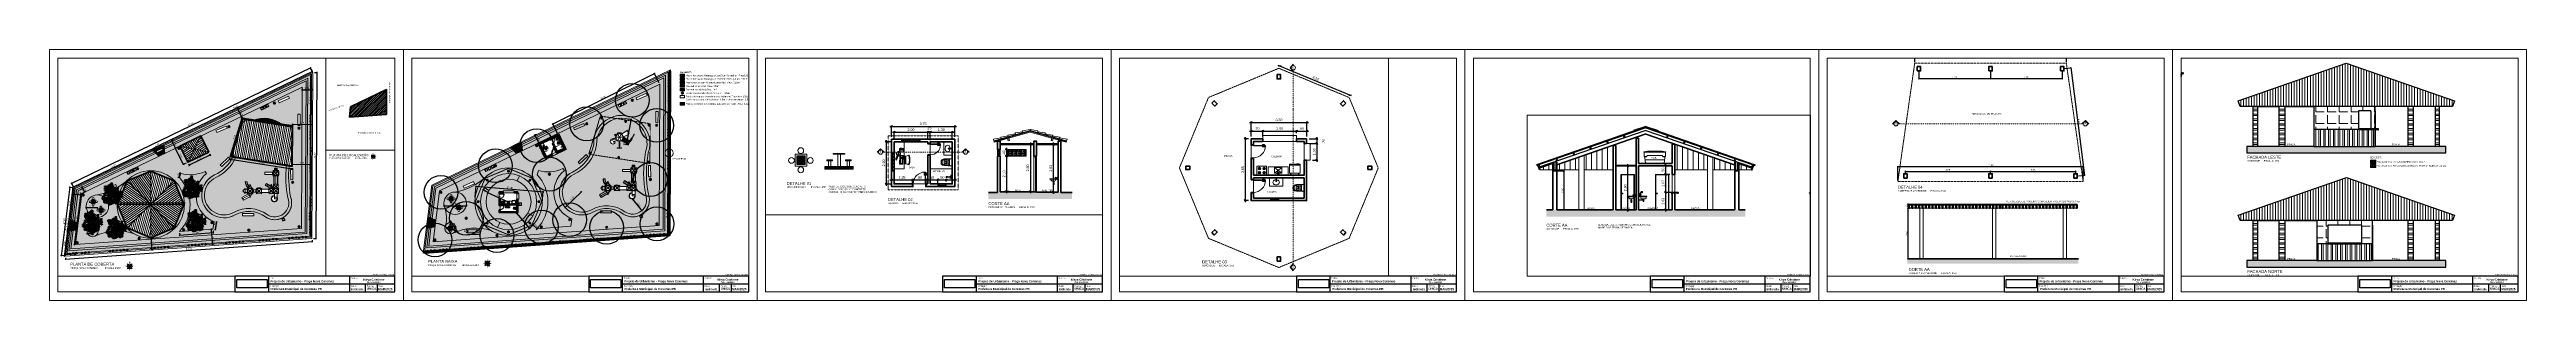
# Paper-space layout 'A3' of a CAD drawing. Header units: metres. Extents: x 381 to 3321, y -39 to 258.
# The model-space entities are those that its viewports show. They can reach past a viewport. Long polylines and large blocks are cut down to what shows.
import ezdxf
from ezdxf.enums import TextEntityAlignment as Align

# ---------------------------------------------------------------- set-up
doc = ezdxf.new("R2010")
doc.units = ezdxf.units.M
for name, pattern in [('CONTINU', [0]), ('DASHDOTX2', [50.8, 25.4, -12.7, 0, -12.7]), ('DASHED2', [0.375, 0.25, -0.125]), ('HIDDEN2', [0.1875, 0.125, -0.0625])]:
    doc.linetypes.add(name, pattern=pattern)
doc.layers.get('0').update_dxf_attribs({"lineweight": 5})
for name, color, linetype, lineweight in [('001_Dark_1 10', 7, 'Continuous', 0), ('KIRYA - COTAS', 7, 'Continuous', 5), ('KIRYA - ELEVAÇÃO 03', 3, 'Continuous', 30), ('KIRYA - HACHURA', 251, 'Continuous', 5), ('KIRYA - MOBILIÁRIO', 7, 'Continuous', 9), ('KIRYA - PAREDE', 7, 'Continuous', 40), ('KIRYA - PAREDE VISTA', 7, 'Continuous', 15), ('KIRYA - PISO', 7, 'Continuous', 5), ('KIRYA - PROJEÇÃO', 7, 'DASHED2', 5), ('KIRYA - SQUADRIA', 7, 'Continuous', 5), ('KIRYA - SÍMBOLO', 7, 'Continuous', 5), ('LAYOUT-MOBILIA', 7, 'Continuous', 5), ('LAYOUT-WC_COZINHA', 7, 'Continuous', 5), ('PAREDES', 7, 'Continuous', 40), ('VEGETAÇÃO', 7, 'Continuous', 5)]:
    doc.layers.add(name, color=color, linetype=linetype, lineweight=lineweight)
for name, color, linetype in [('cielo falso de gypsum', 3, 'Continuous'), ('forro de durock', 3, 'Continuous'), ('KIRYA - ELEVAÇÃO 02', 2, 'Continuous'), ('KIRYA - LEGENDA', 7, 'Continuous'), ('KIRYA - TEXTO', 7, 'Continuous'), ('Perlin', 2, 'Continuous'), ('Techo', 2, 'Continuous')]:
    doc.layers.add(name, color=color, linetype=linetype)
doc.layers.add('KIRYA - Defpoints', color=7, linetype='Continuous', plot=False)
doc.styles.add('Arial', font='arial.ttf')
doc.styles.add('CENTURY GOTHIC', font='GOTHIC.TTF')
doc.styles.add('EA_140_1-150', font='swissl.ttf', dxfattribs={"height": 0.525})
doc.styles.add('EA_140_1-50', font='swissl.ttf', dxfattribs={"height": 0.175})
doc.styles.add('EA_60_1-100', font='swissl.ttf', dxfattribs={"height": 0.15})
doc.styles.add('EA_60_1-150', font='swissl.ttf', dxfattribs={"height": 0.225})
doc.styles.add('EA_80_1-150', font='swissl.ttf', dxfattribs={"height": 0.3})
doc.styles.add('EA_80_1-50', font='swissl.ttf', dxfattribs={"height": 0.1})
doc.styles.get("Standard").update_dxf_attribs({"font": 'arial.ttf'})
doc.styles.add('TECHNIC_BOLD', font='techb___.ttf')
doc.dimstyles.new('1-100', dxfattribs={"dimtxt": 0.15, "dimasz": 0.12, "dimexe": 0.06, "dimexo": 0.15, "dimgap": 0.075, "dimtad": 1, "dimzin": 4, "dimdsep": 46, "dimtxsty": 'EA_60_1-100', "dimblk1": 'OBLIQUE', "dimblk2": 'OBLIQUE', "dimsah": 1, "dimcen": 0.09, "dimdle": 0.1, "dimclrd": 144, "dimclre": 144, "dimclrt": 256, "dimadec": 0, "dimazin": 0, "dimtfac": 1, "dimtofl": 0, "dimtmove": 2, "dimatfit": 3, "dimldrblk": 'OBLIQUE', "dimfxl": 1, "dimtolj": 1, "dimtzin": 0, "dimarcsym": 0})
doc.dimstyles.new('1-150', dxfattribs={"dimtxt": 0.225, "dimasz": 0.175, "dimexe": 0.1, "dimexo": 0.3, "dimgap": 0.1, "dimtad": 1, "dimzin": 4, "dimdsep": 46, "dimtxsty": 'EA_60_1-150', "dimblk1": 'OBLIQUE', "dimblk2": 'OBLIQUE', "dimsah": 1, "dimcen": 0.09, "dimdle": 0.1, "dimclrd": 144, "dimclre": 144, "dimclrt": 256, "dimadec": 0, "dimazin": 0, "dimtfac": 1, "dimtofl": 0, "dimtmove": 2, "dimatfit": 3, "dimldrblk": 'OBLIQUE', "dimfxl": 1, "dimtolj": 1, "dimtzin": 0, "dimarcsym": 0})
doc.dimstyles.new('1-50', dxfattribs={"dimtxt": 0.1, "dimasz": 0.05, "dimexe": 0.03, "dimexo": 0.0625, "dimgap": 0.03, "dimtad": 1, "dimzin": 4, "dimdsep": 46, "dimtxsty": 'EA_80_1-50', "dimblk": 'OBLIQUE', "dimcen": 0.1, "dimdle": 0.03, "dimclrd": 144, "dimclre": 144, "dimclrt": 256, "dimadec": 0, "dimazin": 0, "dimtfac": 4, "dimtix": 1, "dimtmove": 2, "dimatfit": 3, "dimldrblk": 'OBLIQUE', "dimfxl": 1, "dimtolj": 1, "dimtzin": 4, "dimarcsym": 0})
picture_1 = doc.add_image_def('image1.png', size_in_pixel=(1697, 467))
pattern_1 = [(0, (0, 0), (0, 6.985), [5.08, -1.905]), (90, (0, 0), (-6.985, 4e-16), [5.08, -1.905])]
pattern_2 = [(90, (1.40023, -4.43931), (-0.254, 2e-17), []), (90, (1.46373, -4.43931), (-0.254, 2e-17), []), (0, (1.40023, -4.43931), (0, 0.254), [-0.0635, 0.0635]), (0, (1.40023, -4.37581), (0, 0.254), [-0.0635, 0.0635]), (0, (1.40023, -4.31231), (0, 0.254), [0.0635, -0.0635]), (0, (1.40023, -4.24881), (0, 0.254), [0.0635, -0.0635]), (90, (1.52723, -4.43931), (-0.254, 2e-17), [0.0635, -0.0635]), (90, (1.59073, -4.43931), (-0.254, 2e-17), [0.0635, -0.0635])]

# ---------------------------------------------------------------- blocks, each defined once
blk = doc.blocks.new('A$C277F18F9')
at = {"layer": 'VEGETAÇÃO', "color": 60, "linetype": 'Continuous'}
for p, q in [((0.16, 0.18), (0, 0.18)), ((0.16, 0.19), (0.02, 0.27)), ((0.16, 0.17), (0.02, 0.09)), ((0.17, 0.2), (0.09, 0.34)), ((0.17, 0.16), (0.09, 0.02)), ((0.18, 0.2), (0.18, 0.36)), ((0.18, 0.16), (0.18, 0)), ((0.19, 0.2), (0.27, 0.34)), ((0.19, 0.16), (0.27, 0.02)), ((0.2, 0.19), (0.34, 0.27)), ((0.2, 0.18), (0.36, 0.18)), ((0.2, 0.17), (0.34, 0.09))]:
    blk.add_line(p, q, dxfattribs=at)
blk.add_circle((0.18, 0.18), 0.018, dxfattribs=at)
blk = doc.blocks.new('A$C6DD851CF')
at = {"layer": 'VEGETAÇÃO', "color": 90, "linetype": 'Continuous'}
for p, q in [((0.16, 0.18), (0, 0.18)), ((0.16, 0.19), (0.02, 0.27)), ((0.16, 0.17), (0.02, 0.09)), ((0.17, 0.2), (0.09, 0.34)), ((0.17, 0.16), (0.09, 0.02)), ((0.18, 0.2), (0.18, 0.36)), ((0.18, 0.16), (0.18, 0)), ((0.19, 0.2), (0.27, 0.34)), ((0.19, 0.16), (0.27, 0.02)), ((0.2, 0.19), (0.34, 0.27)), ((0.2, 0.18), (0.36, 0.18)), ((0.2, 0.17), (0.34, 0.09))]:
    blk.add_line(p, q, dxfattribs=at)
blk.add_circle((0.18, 0.18), 0.018, dxfattribs=at)
blk = doc.blocks.new('A$C7A191758')
at = {"layer": 'VEGETAÇÃO', "color": 110, "linetype": 'Continuous'}
for p, q in [((0.16, 0.18), (0, 0.18)), ((0.16, 0.19), (0.02, 0.27)), ((0.16, 0.17), (0.02, 0.09)), ((0.17, 0.2), (0.09, 0.34)), ((0.17, 0.16), (0.09, 0.02)), ((0.18, 0.2), (0.18, 0.36)), ((0.18, 0.16), (0.18, 0)), ((0.19, 0.2), (0.27, 0.34)), ((0.19, 0.16), (0.27, 0.02)), ((0.2, 0.19), (0.34, 0.27)), ((0.2, 0.18), (0.36, 0.18)), ((0.2, 0.17), (0.34, 0.09))]:
    blk.add_line(p, q, dxfattribs=at)
blk.add_circle((0.18, 0.18), 0.018, dxfattribs=at)
blk = doc.blocks.new('A$C0A671FCF')
at = {"layer": 'LAYOUT-WC_COZINHA'}
for p, q in [((0.1, 0.42), (0.08, 0.42)), ((0.08, 0.41), (0.1, 0.41)), ((0.15, 0.37), (0.15, 0.04)), ((0.19, 0.32), (0.19, 0.21)), ((0.19, 0.2), (0.19, 0.21)), ((0.19, 0.09), (0.19, 0.2)), ((0.29, 0.32), (0.29, 0.21)), ((0.29, 0.2), (0.29, 0.21)), ((0.29, 0.09), (0.29, 0.2)), ((0.31, 0.14), (0.31, 0.27)), ((0.32, 0.28), (0.45, 0.28)), ((0.32, 0.13), (0.45, 0.13)), ((0.33, 0.25), (0.35, 0.26)), ((0.33, 0.25), (0.33, 0.21)), ((0.33, 0.2), (0.33, 0.21)), ((0.33, 0.16), (0.33, 0.2)), ((0.33, 0.16), (0.35, 0.15)), ((0.47, 0.2), (0.47, 0.21)), ((0.6, 0.21), (0.6, 0.24)), ((0.6, 0.2), (0.6, 0.21)), ((0.6, 0.2), (0.6, 0.17)), ((0.64, 0.21), (0.64, 0.24)), ((0.64, 0.2), (0.64, 0.21)), ((0.64, 0.2), (0.64, 0.17))]:
    blk.add_line(p, q, dxfattribs=at)
for points in [[(0.66, 0.2), (0.66, 0.17, -0.377152), (0.53, 0.02, -0.032054), (0.24, 0.01), (0.13, 0.01, -0.127017), (0.11, 0), (0.01, 0, -0.414214), (0, 0.01), (0, 0.4, -0.414214), (0.01, 0.41), (0.08, 0.41), (0.08, 0.42, -0.414214), (0.08, 0.42), (0.1, 0.42, -0.414214), (0.1, 0.42), (0.1, 0.41), (0.11, 0.41, -0.127017), (0.13, 0.41), (0.24, 0.41, -0.032054), (0.53, 0.39, -0.377152), (0.66, 0.24), (0.66, 0.21)], [(0.22, 0.3, -0.1249), (0.22, 0.3, -0.105797), (0.22, 0.29, -0.086669), (0.22, 0.29, -0.076734), (0.22, 0.29, -0.076734), (0.22, 0.28, -0.086669), (0.22, 0.28, -0.105797), (0.22, 0.28, -0.1249), (0.22, 0.28, -0.1249), (0.21, 0.28, -0.105797), (0.21, 0.28, -0.086669), (0.21, 0.28, -0.076734), (0.21, 0.29, -0.076734), (0.21, 0.29, -0.086669), (0.21, 0.29, -0.105797), (0.21, 0.3, -0.1249)], [(0.22, 0.11, 0.1249), (0.22, 0.11, 0.105797), (0.22, 0.12, 0.086669), (0.22, 0.12, 0.076734), (0.22, 0.12, 0.076734), (0.22, 0.13, 0.086669), (0.22, 0.13, 0.105797), (0.22, 0.13, 0.1249), (0.22, 0.13, 0.1249), (0.21, 0.13, 0.105797), (0.21, 0.13, 0.086669), (0.21, 0.13, 0.076734), (0.21, 0.12, 0.076734), (0.21, 0.12, 0.086669), (0.21, 0.12, 0.105797), (0.21, 0.11, 0.1249)]]:
    blk.add_lwpolyline(points, format="xyb", close=True, dxfattribs=at)
for centre, radius, start, end in [((0.11, 0.37), 0.04, 0, 61.045), ((0.11, 0.04), 0.04, 298.955, 0), ((0.27, 0.32), 0.08, 88.1443, 180), ((0.27, 0.09), 0.08, 180, 271.8557), ((0.21, -1.62), 2.02, 80.9502, 88.1443), ((0.21, 2.03), 2.02, 271.8557, 279.0498), ((0.33, 0.32), 0.04, 86.3667, 180), ((0.33, 0.09), 0.04, 180, 273.6333), ((0.32, 0.27), 0.01, 90, 164.1688), ((0.32, 0.14), 0.01, 195.8312, 270), ((0.21, -1.62), 1.98, 80.9502, 86.3667), ((0.21, 2.03), 1.98, 273.6333, 279.0498), ((0.37, 0.56), 0.312, 264.8948, 285.623), ((0.37, -0.15), 0.312, 74.377, 95.1052), ((0.45, 0.27), 0.01, 18.5221, 90), ((0.45, 0.14), 0.01, 270, 341.4779), ((0.32, 0.22), 0.15, 356.6619, 18.5221), ((0.32, 0.19), 0.15, 341.4779, 3.3381), ((0.49, 0.23), 0.146, 2.3498, 78.0127), ((0.49, 0.23), 0.106, 2.3498, 78.0127), ((0.49, 0.18), 0.106, 281.9873, 357.6502), ((0.49, 0.18), 0.146, 281.9873, 357.6502)]:
    blk.add_arc(centre, radius, start, end, dxfattribs=at)
blk = doc.blocks.new('A$C331B23C5')
at = {"layer": 'LAYOUT-WC_COZINHA'}
for p, q in [((0.5, 0.8), (0, 0.8)), ((0, 0), (0, 0.8)), ((0.5, 0), (0, 0)), ((0.07, 0.42), (0.17, 0.41)), ((0.17, 0.39), (0.07, 0.38)), ((0.17, 0.41), (0.17, 0.39)), ((0.22, 0.58), (0.27, 0.6)), ((0.27, 0.2), (0.22, 0.22)), ((0.27, 0.6), (0.32, 0.58)), ((0.32, 0.22), (0.27, 0.2)), ((0.5, 0), (0.5, 0.8))]:
    blk.add_line(p, q, dxfattribs=at)
for centre, radius in [((0.07, 0.4), 0.025), ((0.2, 0.4), 0.0217)]:
    blk.add_circle(centre, radius, dxfattribs=at)
for centre, radius, start, end in [((0.39, 0.4), 0.263, 162.8939, 176.1275), ((0.39, 0.4), 0.263, 184.1096, 197.1061), ((0.33, 0.42), 0.202, 143.388, 162.8939), ((0.33, 0.38), 0.202, 197.1061, 216.612), ((0.29, 0.44), 0.157, 119.1394, 143.388), ((0.2, 0.4), 0.0307, 206.008, 155.2876), ((0.29, 0.36), 0.157, 216.612, 240.8606), ((0.25, 0.44), 0.157, 36.612, 60.8606), ((0.25, 0.36), 0.157, 299.1394, 323.388), ((0.19, 0.41), 0.223, 17.1061, 36.612), ((0.21, 0.38), 0.202, 323.388, 342.8939), ((0.15, 0.4), 0.263, 342.8939, 360), ((0.22, 0.41), 0.199, 356.4126, 17.1061)]:
    blk.add_arc(centre, radius, start, end, dxfattribs=at)
blk = doc.blocks.new('A$C73C23959')
at = {"layer": 'LAYOUT-WC_COZINHA', "linetype": 'CONTINU'}
for p, q in [((0.01, 0.23), (0, 0.23)), ((0, 0.23), (0, 0.18)), ((0.01, 0.18), (0, 0.18)), ((0, 0.15), (0, 0.15)), ((0.01, 0.15), (0, 0.15)), ((0, 0.15), (0, 0.15)), ((0, 0.15), (0, 0.08)), ((0.01, 0.09), (0, 0.08)), ((0, 0.08), (0, 0.08)), ((0, 0.08), (0, 0.08)), ((0.01, 0.06), (0, 0.06)), ((0, 0.06), (0, 0.01)), ((0.01, 0.01), (0, 0.01)), ((0.01, 0.23), (0.01, 0.18)), ((0.01, 0.22), (0.01, 0.22)), ((0.01, 0.19), (0.01, 0.22)), ((0.01, 0.22), (0.01, 0.18)), ((0.06, 0.22), (0.01, 0.22)), ((0.06, 0.19), (0.01, 0.19)), ((0.01, 0.18), (0.01, 0.18)), ((0.01, 0.15), (0.01, 0.15)), ((0.02, 0.13), (0.01, 0.15)), ((0.02, 0.1), (0.01, 0.09)), ((0.01, 0.09), (0.01, 0.09)), ((0.01, 0.06), (0.01, 0.01)), ((0.01, 0.05), (0.01, 0.05)), ((0.06, 0.05), (0.01, 0.05)), ((0.01, 0.05), (0.01, 0.01)), ((0.01, 0.02), (0.01, 0.05)), ((0.06, 0.02), (0.01, 0.02)), ((0.01, 0.01), (0.01, 0.01)), ((0.02, 0.13), (0.02, 0.13)), ((0.02, 0.13), (0.02, 0.13)), ((0.02, 0.13), (0.02, 0.13)), ((0.02, 0.13), (0.02, 0.1)), ((0.3, 0.13), (0.02, 0.13)), ((0.3, 0.11), (0.02, 0.11)), ((0.02, 0.1), (0.02, 0.1)), ((0.02, 0.1), (0.02, 0.1)), ((0.02, 0.1), (0.02, 0.1)), ((0.06, 0.22), (0.06, 0.19)), ((0.06, 0.21), (0.06, 0.21)), ((0.07, 0.21), (0.06, 0.21)), ((0.06, 0.21), (0.06, 0.19)), ((0.06, 0.2), (0.06, 0.21)), ((0.06, 0.2), (0.06, 0.19)), ((0.07, 0.2), (0.06, 0.2)), ((0.06, 0.19), (0.06, 0.19)), ((0.06, 0.05), (0.06, 0.02)), ((0.06, 0.04), (0.06, 0.04)), ((0.07, 0.04), (0.06, 0.04)), ((0.06, 0.03), (0.06, 0.04)), ((0.06, 0.04), (0.06, 0.02)), ((0.06, 0.03), (0.06, 0.02)), ((0.07, 0.03), (0.06, 0.03)), ((0.06, 0.02), (0.06, 0.02)), ((0.08, 0.21), (0.07, 0.21)), ((0.07, 0.21), (0.07, 0.19)), ((0.08, 0.19), (0.07, 0.19)), ((0.08, 0.04), (0.07, 0.04)), ((0.07, 0.04), (0.07, 0.02)), ((0.08, 0.02), (0.07, 0.02)), ((0.08, 0.24), (0.08, 0.24)), ((0.08, 0.21), (0.08, 0.24)), ((0.08, 0.21), (0.08, 0.24)), ((0.09, 0.21), (0.08, 0.21)), ((0.09, 0.19), (0.08, 0.19)), ((0.08, 0.19), (0.08, 0.17)), ((0.08, 0.19), (0.08, 0.17)), ((0.08, 0.17), (0.08, 0.17)), ((0.08, 0.07), (0.08, 0.07)), ((0.08, 0.04), (0.08, 0.07)), ((0.08, 0.04), (0.08, 0.07)), ((0.09, 0.04), (0.08, 0.04)), ((0.09, 0.02), (0.08, 0.02)), ((0.08, 0.02), (0.08, 0)), ((0.08, 0.02), (0.08, 0)), ((0.08, 0), (0.08, 0)), ((0.09, 0.21), (0.09, 0.19)), ((0.09, 0.04), (0.09, 0.02)), ((0.31, 0.14), (0.3, 0.14)), ((0.31, 0.1), (0.3, 0.1))]:
    blk.add_line(p, q, dxfattribs=at)
for centre, radius, start, end in [((0.33, 0.11), 0.0419, 107.1064, 139.9831), ((0.3, 0.12), 0.0194, 223.0108, 135.6532), ((0.33, 0.13), 0.0419, 220.0169, 252.8936), ((0.3, 0.12), 0.0135, 262.5253, 97.4747), ((0.33, 0.11), 0.0458, 86.3106, 109.3787), ((0.31, 0.12), 0.0194, 270, 94.8211), ((0.33, 0.13), 0.0458, 250.6213, 273.6894), ((0.33, 0.12), 0.0317, 43.6656, 82.9254), ((0.33, 0.12), 0.0317, 277.0746, 316.3344), ((0.32, 0.12), 0.0352, 359.7637, 42.24), ((0.32, 0.12), 0.0352, 317.76, 0.2363)]:
    blk.add_arc(centre, radius, start, end, dxfattribs=at)
blk = doc.blocks.new('*U289')
for points in [[(-0.67, 0.56), (-0.68, 0.56), (-0.68, 0.55), (-0.71, 0.55, 0.414214), (-0.72, 0.54), (-0.72, 0.43), (-0.7, 0.43), (-0.7, 0.52, -0.414214), (-0.7, 0.53), (-0.68, 0.53), (-0.68, 0.52), (-0.67, 0.52)], [(-0.63, 0.56), (-0.63, 0.56), (-0.63, 0.55), (-0.59, 0.55, -0.414214), (-0.58, 0.54), (-0.58, 0.43), (-0.6, 0.43), (-0.6, 0.52, 0.414214), (-0.61, 0.53), (-0.63, 0.53), (-0.63, 0.52), (-0.63, 0.52)]]:
    blk.add_lwpolyline(points, format="xyb")
for points in [[(-0.67, 0), (-0.72, 0), (-0.72, 0.01), (-0.67, 0.01), (-0.67, -0.03), (-0.66, -0.03), (-0.66, -0.15), (-0.72, -0.15), (-0.72, -0.16), (-0.67, -0.16), (-0.67, -0.15)], [(-0.7, 0), (-0.63, 0), (-0.63, 0.6), (-0.67, 0.6), (-0.67, 0.01)], [(-0.7, -0.15), (-0.7, 0)], [(-0.68, 0.53), (-0.68, 0.55)], [(-0.63, 0.53), (-0.63, 0.55)], [(-0.01, 0), (-0.03, 0), (0.02, 0), (0.02, 0.01), (-0.03, 0.01), (-0.03, -0.03), (-0.04, -0.03), (-0.04, -0.15), (0.02, -0.15), (0.02, -0.16), (-0.03, -0.16), (-0.03, -0.15)], [(0, -0.15), (0, 0)]]:
    blk.add_lwpolyline(points)
blk.add_arc((-0.63, 0), 0.605, 0, 90)
blk = doc.blocks.new('*U290')
for points in [[(0.03, 0), (-0.02, 0), (-0.02, -0.02), (0.03, -0.02), (0.03, 0.03), (0.04, 0.03), (0.04, 0.15), (-0.02, 0.15), (-0.02, 0.16), (0.03, 0.16), (0.03, 0.15)], [(0, 0.15), (0, 0)], [(0, 0), (0.06, 0), (0.06, -0.7), (0.03, -0.7), (0.03, -0.02)], [(0.82, 0), (0.77, 0), (0.82, 0), (0.82, -0.02), (0.77, -0.02), (0.77, 0.03), (0.76, 0.03), (0.76, 0.15), (0.82, 0.15), (0.82, 0.16), (0.77, 0.16), (0.77, 0.15)], [(0.8, 0.15), (0.8, 0)], [(0.02, -0.63), (0.02, -0.65)], [(0.07, -0.63), (0.07, -0.65)]]:
    blk.add_lwpolyline(points)
for points in [[(0.03, -0.66), (0.02, -0.66), (0.02, -0.65), (-0.02, -0.65, -0.414214), (-0.02, -0.64), (-0.02, -0.53), (0, -0.53), (0, -0.62, 0.414214), (0, -0.63), (0.02, -0.63), (0.02, -0.62), (0.03, -0.62)], [(0.06, -0.66), (0.07, -0.66), (0.07, -0.65), (0.11, -0.65, 0.414214), (0.12, -0.64), (0.12, -0.53), (0.1, -0.53), (0.1, -0.62, -0.414214), (0.09, -0.63), (0.07, -0.63), (0.07, -0.62), (0.06, -0.62)]]:
    blk.add_lwpolyline(points, format="xyb")
blk.add_arc((0.06, 0), 0.705, 270, 0)
blk = doc.blocks.new('A$C052F64AC')
at = {"layer": 'LAYOUT-MOBILIA'}
for p, q in [((0, 0.6), (1.6, 0.6)), ((0.02, 0), (1.58, 0)), ((0.37, 0.43), (0.35, 0.41)), ((0.35, 0.41), (1.07, 0.11)), ((1.09, 0.14), (0.37, 0.43)), ((0.39, 0.37), (0.38, 0.39)), ((0.41, 0.36), (1, 0.11)), ((0.44, 0.48), (0.5, 0.48)), ((0.44, 0.43), (0.5, 0.43)), ((0.79, 0.87), (0.8, 0.9)), ((1.28, 0.65), (0.87, 0.65)), ((1.28, 0.62), (0.87, 0.62)), ((1.03, 0.11), (1.05, 0.12)), ((1.07, 0.11), (1.09, 0.14)), ((1.36, 0.87), (1.35, 0.9))]:
    blk.add_line(p, q, dxfattribs=at)
for points in [[(0, 0.6), (1.6, 0.6), (1.6, 0), (0, 0)], [(0, 0.6), (1.6, 0.6), (1.6, 0), (0, 0)], [(0.47, 0.41), (0.48, 0.41), (0.48, 0.42), (0.47, 0.42)], [(0.82, 0.34), (1.32, 0.32), (1.32, 0.53), (0.82, 0.54)], [(0.92, 0.41), (0.84, 0.42), (0.85, 0.51), (0.93, 0.51)], [(0.84, 0.4), (0.92, 0.4), (0.92, 0.38), (0.84, 0.38)], [(1.29, 0.36), (0.84, 0.37), (0.84, 0.38), (1.29, 0.37)], [(0.93, 0.51), (0.99, 0.51), (0.99, 0.49), (0.97, 0.49), (0.97, 0.47), (0.95, 0.47), (0.95, 0.49), (0.93, 0.49)], [(0.99, 0.41), (0.93, 0.41), (0.93, 0.45), (0.99, 0.45)], [(0.99, 0.38), (0.93, 0.38), (0.93, 0.4), (0.99, 0.4)], [(1.29, 0.41), (1, 0.41), (1, 0.51), (1.29, 0.5)], [(1.08, 0.38), (1, 0.38), (1, 0.4), (1.08, 0.4)], [(1.16, 0.37), (1.08, 0.38), (1.08, 0.4), (1.16, 0.39)], [(1.25, 0.37), (1.17, 0.37), (1.17, 0.39), (1.25, 0.39)], [(1.29, 0.37), (1.27, 0.37), (1.27, 0.39), (1.29, 0.39)]]:
    blk.add_lwpolyline(points, close=True, dxfattribs=at)
for points in [[(0.6, 0.34, 0.00263), (0.6, 0.34), (0.59, 0.56, 0.414214), (0.58, 0.57), (0.4, 0.56, 0.414214), (0.39, 0.55), (0.4, 0.42)], [(0.4, 0.36), (0.4, 0.33, 0.414214), (0.41, 0.32), (0.48, 0.32)], [(0.48, 0.42), (0.5, 0.42), (0.5, 0.51, 0.414214), (0.5, 0.52), (0.45, 0.52, 0.414214), (0.44, 0.51), (0.44, 0.42), (0.47, 0.42)], [(0.44, 0.51, -0.414214), (0.45, 0.51), (0.5, 0.51, -0.414214), (0.5, 0.51)]]:
    blk.add_lwpolyline(points, format="xyb", dxfattribs=at)
for points in [[(0.45, 0.44, 1), (0.46, 0.44), (0.46, 0.47, 1), (0.45, 0.47)], [(0.47, 0.44, 1), (0.48, 0.44), (0.48, 0.47, 1), (0.47, 0.47)], [(0.49, 0.44, 1), (0.5, 0.44), (0.5, 0.47, 1), (0.49, 0.47)]]:
    blk.add_lwpolyline(points, format="xyb", close=True, dxfattribs=at)
for centre, radius, start, end in [((0.42, 0.38), 0.03, 202.4859, 247.4859), ((0.71, 0.26), 0.13, 168.5734, 326.3984), ((0.71, 0.26), 0.12, 169.5106, 325.4612), ((0.71, 0.26), 0.13, 350.8283, 144.1436), ((0.71, 0.26), 0.12, 351.9634, 143.0084), ((0.54, 0.7), 0.309, 352.0694, 34.0108), ((1.08, 0.08), 0.861, 71.3244, 108.7233), ((1.08, -0.22), 1.13, 76.3103, 103.5431), ((1.14, 0.6), 0.3, 169.7332, 180.0239), ((1.08, -1.18), 1.88, 83.8635, 96.2925), ((1.01, 0.14), 0.03, 247.4859, 292.4859), ((1.62, 0.7), 0.309, 146.0369, 187.9783), ((1.01, 0.6), 0.3, 0.0239, 10.3145)]:
    blk.add_arc(centre, radius, start, end, dxfattribs=at)
blk = doc.blocks.new('A$C245F1D6E')
at = {"layer": 'LAYOUT-WC_COZINHA'}
for p, q in [((0, 0.5), (1.2, 0.5)), ((0.41, 0.35), (0.56, 0.24)), ((0.56, 0.18), (0.41, 0.06)), ((0.56, 0.43), (0.56, 0.42)), ((0.6, 0.38), (0.63, 0.38)), ((0.64, 0.43), (0.64, 0.42)), ((0.79, 0.35), (0.64, 0.24)), ((0.64, 0.26), (0.64, 0.26)), ((0.64, 0.18), (0.79, 0.06))]:
    blk.add_line(p, q, dxfattribs=at)
for points in [[(0, 0.5), (0, 0), (1.2, 0), (1.2, 0.5)], [(0.6, 0.41), (0.6, 0.42), (0.59, 0.42), (0.58, 0.42), (0.58, 0.42), (0.57, 0.42), (0.56, 0.42), (0.56, 0.42), (0.56, 0.41)], [(0.56, 0.41), (0.56, 0.41)], [(0.61, 0.45), (0.59, 0.45)], [(0.6, 0.43), (0.61, 0.43)], [(0.6, 0.41), (0.6, 0.41)], [(0.63, 0.43), (0.63, 0.42)], [(0.63, 0.26), (0.63, 0.26)]]:
    blk.add_lwpolyline(points, dxfattribs=at)
for points in [[(0.64, 0.38), (0.8, 0.38, -0.414214), (0.81, 0.36), (0.81, 0.05, -0.414214), (0.8, 0.04), (0.4, 0.04, -0.414214), (0.39, 0.05), (0.39, 0.36, -0.414214), (0.4, 0.38), (0.55, 0.38)], [(0.6, 0.36, 0.262174), (0.59, 0.37, 0.253008), (0.56, 0.37, 0.204403), (0.55, 0.36)]]:
    blk.add_lwpolyline(points, format="xyb", dxfattribs=at)
blk.add_lwpolyline([(0.56, 0.41), (0.55, 0.36, 0.282177), (0.56, 0.34, 0.22095), (0.59, 0.34, 0.282757), (0.6, 0.36), (0.6, 0.41, 0.169413), (0.61, 0.43), (0.62, 0.43, 0.130231), (0.63, 0.42), (0.63, 0.26, 2.561176), (0.64, 0.26), (0.64, 0.42, 1.220019), (0.62, 0.45), (0.61, 0.45, 1.377472)], format="xyb", close=True, dxfattribs=at)
for radius in [0.0226, 0.0138]:
    blk.add_circle((0.6, 0.21), radius, dxfattribs=at)
for centre, radius, start, end in [((0.58, 0.43), 0.0189, 34.2625, 207.2633), ((0.6, 0.42), 0.01, 90, 167.1715), ((0.63, 0.43), 0.0145, 132.8007, 220.1594), ((0.63, 0.43), 0.005, 0.0037, 179.9963), ((0.63, 0.26), 0.005, 179.9935, 0.0065)]:
    blk.add_arc(centre, radius, start, end, dxfattribs=at)
blk = doc.blocks.new('A$C249D7A9F')
at = {"layer": 'LAYOUT-WC_COZINHA'}
for p, q in [((0, 0.02), (0, 0.55)), ((0, 0.55), (0.57, 0.55)), ((0, 0.02), (0.57, 0.02)), ((0.07, 0.02), (0.07, 0.02)), ((0.07, 0.02), (0.12, 0.02)), ((0.07, 0.02), (0.12, 0.02)), ((0.13, 0.42), (0.08, 0.47)), ((0.13, 0.39), (0.08, 0.34)), ((0.08, 0.02), (0.08, 0.02)), ((0.13, 0.17), (0.09, 0.22)), ((0.14, 0.15), (0.09, 0.1)), ((0.1, 0.02), (0.1, 0.02)), ((0.12, 0.02), (0.12, 0.02)), ((0.21, 0.47), (0.16, 0.42)), ((0.21, 0.34), (0.16, 0.39)), ((0.21, 0.23), (0.16, 0.17)), ((0.21, 0.09), (0.16, 0.15)), ((0.16, 0.02), (0.22, 0.02)), ((0.16, 0.02), (0.22, 0.02)), ((0.16, 0.02), (0.16, 0.02)), ((0.18, 0.02), (0.18, 0.02)), ((0.2, 0.02), (0.2, 0.02)), ((0.22, 0.02), (0.22, 0.02)), ((0.26, 0.02), (0.31, 0.02)), ((0.26, 0.02), (0.31, 0.02)), ((0.26, 0.02), (0.26, 0.02)), ((0.28, 0.02), (0.28, 0.02)), ((0.3, 0.02), (0.3, 0.02)), ((0.31, 0.02), (0.31, 0.02)), ((0.36, 0.02), (0.36, 0.02)), ((0.36, 0.02), (0.41, 0.02)), ((0.36, 0.02), (0.41, 0.02)), ((0.42, 0.42), (0.37, 0.47)), ((0.42, 0.39), (0.37, 0.34)), ((0.42, 0.17), (0.37, 0.22)), ((0.42, 0.15), (0.37, 0.1)), ((0.37, 0.02), (0.37, 0.02)), ((0.39, 0.02), (0.39, 0.02)), ((0.41, 0.02), (0.41, 0.02)), ((0.5, 0.34), (0.44, 0.39)), ((0.5, 0.1), (0.44, 0.15)), ((0.5, 0.47), (0.45, 0.42)), ((0.5, 0.22), (0.45, 0.17)), ((0.45, 0.02), (0.45, 0.02)), ((0.45, 0.02), (0.5, 0.02)), ((0.45, 0.02), (0.5, 0.02)), ((0.47, 0.02), (0.47, 0.02)), ((0.49, 0.02), (0.49, 0.02)), ((0.5, 0.02), (0.5, 0.02)), ((0.57, 0.02), (0.57, 0.55))]:
    blk.add_line(p, q, dxfattribs=at)
for centre, radius in [((0.15, 0.4), 0.0783), ((0.15, 0.16), 0.0783), ((0.15, 0.4), 0.0483), ((0.15, 0.16), 0.0483), ((0.15, 0.4), 0.0183), ((0.15, 0.16), 0.0183), ((0.43, 0.4), 0.0783), ((0.43, 0.16), 0.0783), ((0.43, 0.4), 0.0483), ((0.43, 0.16), 0.0483), ((0.43, 0.4), 0.0183), ((0.43, 0.16), 0.0183)]:
    blk.add_circle(centre, radius, dxfattribs=at)
for centre, radius, start, end in [((0.09, 0.02), 0.0214, 179.7773, 222.1915), ((0.09, -0.01), 0.0182, 30.0718, 146.8642), ((0.09, 0.02), 0.0214, 314.7446, 0.2227), ((0.19, 0.02), 0.0214, 179.7773, 222.1915), ((0.19, -0.01), 0.0182, 30.0718, 146.8642), ((0.19, 0.02), 0.0214, 314.7446, 0.2227), ((0.29, 0.02), 0.0214, 179.7773, 222.1915), ((0.29, -0.01), 0.0182, 30.0718, 146.8642), ((0.29, 0.02), 0.0214, 314.7446, 0.2227), ((0.38, 0.02), 0.0214, 179.7773, 222.1915), ((0.38, -0.01), 0.0182, 30.0718, 146.8642), ((0.38, 0.02), 0.0214, 314.7446, 0.2227), ((0.48, 0.02), 0.0214, 179.7773, 222.1915), ((0.48, -0.01), 0.0182, 30.0718, 146.8642), ((0.48, 0.02), 0.0214, 314.7446, 0.2227)]:
    blk.add_arc(centre, radius, start, end, dxfattribs=at)
blk = doc.blocks.new('A$C7E1C57F4')
at = {"layer": 'LAYOUT-WC_COZINHA'}
for p, q in [((0.07, 0.56), (0, 0.56)), ((0, 0.56), (0, 0.09)), ((0, 0.09), (0.01, 0.09)), ((0.01, 0.07), (0, 0.07)), ((0, 0.07), (0, 0.02)), ((0, 0.02), (0.07, 0.02)), ((0.62, 0.09), (0.01, 0.09)), ((0.01, 0.09), (0.01, 0.07)), ((0.01, 0.07), (0.62, 0.07)), ((0.12, 0.65), (0.07, 0.6)), ((0.07, 0.6), (0.07, 0.56)), ((0.07, 0.56), (0.56, 0.56)), ((0.07, 0.02), (0.2, 0.02)), ((0.07, 0.02), (0.07, 0)), ((0.51, 0.65), (0.12, 0.65)), ((0.2, 0), (0.2, 0.02)), ((0.2, 0.02), (0.63, 0.02)), ((0.56, 0.6), (0.51, 0.65)), ((0.56, 0.56), (0.56, 0.6)), ((0.63, 0.56), (0.56, 0.56)), ((0.62, 0.07), (0.62, 0.09)), ((0.62, 0.09), (0.63, 0.09)), ((0.63, 0.07), (0.62, 0.07)), ((0.63, 0.09), (0.63, 0.56)), ((0.63, 0.02), (0.63, 0.07)), ((0.07, 0), (0.2, 0))]:
    blk.add_line(p, q, dxfattribs=at)
blk = doc.blocks.new('*U286')
for points in [[(0.03, 0.66), (0.02, 0.66), (0.02, 0.65), (-0.01, 0.65, 0.414214), (-0.02, 0.64), (-0.02, 0.53), (0, 0.53), (0, 0.62, -0.414214), (0, 0.63), (0.02, 0.63), (0.02, 0.62), (0.03, 0.62)], [(0.06, 0.66), (0.07, 0.66), (0.07, 0.65), (0.11, 0.65, -0.414214), (0.12, 0.64), (0.12, 0.53), (0.1, 0.53), (0.1, 0.62, 0.414214), (0.09, 0.63), (0.07, 0.63), (0.07, 0.62), (0.06, 0.62)]]:
    blk.add_lwpolyline(points, format="xyb")
for points in [[(0.03, 0), (-0.02, 0), (-0.02, 0.01), (0.03, 0.01), (0.03, -0.03), (0.04, -0.03), (0.04, -0.15), (-0.02, -0.15), (-0.02, -0.16), (0.03, -0.16), (0.03, -0.15)], [(0, 0), (0.06, 0), (0.06, 0.7), (0.03, 0.7), (0.03, 0.01)], [(0, -0.15), (0, 0)], [(0.02, 0.63), (0.02, 0.65)], [(0.07, 0.63), (0.07, 0.65)], [(0.82, 0), (0.77, 0), (0.82, 0), (0.82, 0.01), (0.77, 0.01), (0.77, -0.03), (0.76, -0.03), (0.76, -0.15), (0.82, -0.15), (0.82, -0.16), (0.77, -0.16), (0.77, -0.15)], [(0.8, -0.15), (0.8, 0)]]:
    blk.add_lwpolyline(points)
blk.add_arc((0.06, 0), 0.705, 360, 90)
blk = doc.blocks.new('A$C015C14DD')
at = {"layer": 'VEGETAÇÃO', "color": 72, "true_color": 0x6edb00}
for p, q in [((0.448, 2.057), (0.24, 2.124)), ((0.448, 2.057), (0.24, 1.989)), ((0.448, 2.057), (0.319, 2.234)), ((0.448, 2.057), (0.32, 1.88)), ((0.476, 1.815), (0.348, 1.991)), ((0.651, 2.017), (0.443, 2.084)), ((0.651, 2.017), (0.444, 1.949)), ((0.448, 2.057), (0.447, 2.275)), ((0.448, 2.057), (0.576, 2.234)), ((0.448, 2.057), (0.448, 1.839)), ((0.448, 2.057), (0.576, 1.881)), ((0.476, 1.815), (0.476, 2.033)), ((0.476, 1.815), (0.604, 1.992)), ((0.651, 2.017), (0.522, 2.194)), ((0.651, 2.017), (0.523, 1.841)), ((0.742, 1.902), (0.534, 1.969)), ((0.742, 1.902), (0.535, 1.834)), ((0.742, 1.902), (0.613, 2.078)), ((0.742, 1.902), (0.614, 1.725)), ((0.847, 2.171), (0.64, 2.238)), ((0.847, 2.171), (0.64, 2.103)), ((0.851, 2.09), (0.644, 2.157)), ((0.851, 2.09), (0.644, 2.022)), ((0.651, 2.017), (0.651, 2.236)), ((0.651, 2.017), (0.779, 2.194)), ((0.651, 2.017), (0.78, 1.841)), ((0.651, 2.017), (0.652, 1.799)), ((0.904, 1.872), (0.697, 1.939)), ((0.847, 2.171), (0.719, 2.348)), ((0.847, 2.171), (0.719, 1.994)), ((0.851, 2.09), (0.723, 2.266)), ((0.851, 2.09), (0.724, 1.913)), ((0.742, 1.902), (0.742, 2.12)), ((0.742, 1.902), (0.87, 2.079)), ((0.742, 1.902), (0.871, 1.726)), ((0.742, 1.902), (0.743, 1.684)), ((0.955, 2.212), (0.747, 2.279)), ((0.955, 2.212), (0.747, 2.144)), ((0.961, 1.902), (0.753, 1.969)), ((0.961, 1.902), (0.753, 1.834)), ((0.904, 1.872), (0.776, 2.048)), ((0.955, 2.212), (0.826, 2.388)), ((0.955, 2.212), (0.827, 2.035)), ((0.961, 1.902), (0.832, 2.078)), ((0.961, 1.902), (0.833, 1.725)), ((0.847, 2.171), (0.847, 2.39)), ((0.847, 2.171), (0.975, 2.348)), ((0.847, 2.171), (0.848, 1.953)), ((0.847, 2.171), (0.976, 1.995)), ((0.851, 2.09), (0.851, 2.308)), ((0.851, 2.09), (0.979, 2.267)), ((0.851, 2.09), (0.98, 1.914)), ((0.851, 2.09), (0.852, 1.872)), ((1.082, 1.896), (0.875, 1.963)), ((1.082, 1.896), (0.875, 1.828)), ((0.904, 1.872), (0.904, 2.09)), ((0.904, 1.872), (1.032, 2.049)), ((1.147, 2.399), (0.939, 2.466)), ((1.147, 2.399), (0.94, 2.331)), ((0.955, 2.212), (0.954, 2.43)), ((1.082, 1.896), (0.954, 2.072)), ((1.082, 1.896), (0.954, 1.719)), ((0.955, 2.212), (1.083, 2.388)), ((0.955, 2.212), (1.083, 2.035)), ((0.955, 2.212), (0.955, 1.993)), ((0.961, 1.902), (0.96, 2.12)), ((0.961, 1.902), (1.089, 2.079)), ((0.961, 1.902), (1.089, 1.726)), ((0.961, 1.902), (0.961, 1.684)), ((1.176, 2.043), (0.968, 2.11)), ((1.176, 2.043), (0.968, 1.975)), ((1.19, 2.257), (0.982, 2.324)), ((1.19, 2.257), (0.982, 2.189)), ((1.204, 1.847), (0.996, 1.914)), ((1.147, 2.399), (1.018, 2.576)), ((1.147, 2.399), (1.019, 2.223)), ((1.176, 2.043), (1.047, 2.219)), ((1.176, 2.043), (1.048, 1.866)), ((1.19, 2.257), (1.061, 2.433)), ((1.19, 2.257), (1.062, 2.08)), ((1.204, 1.847), (1.075, 2.024)), ((1.289, 2.017), (1.081, 2.084)), ((1.289, 2.017), (1.081, 1.949)), ((1.082, 1.896), (1.082, 2.114)), ((1.082, 1.896), (1.21, 2.073)), ((1.082, 1.896), (1.211, 1.72)), ((1.082, 1.896), (1.083, 1.678)), ((1.147, 2.399), (1.147, 2.618)), ((1.147, 2.399), (1.275, 2.576)), ((1.147, 2.399), (1.148, 2.181)), ((1.147, 2.399), (1.276, 2.223)), ((1.289, 2.017), (1.16, 2.194)), ((1.289, 2.017), (1.161, 1.841)), ((1.176, 2.043), (1.175, 2.261)), ((1.176, 2.043), (1.303, 2.22)), ((1.176, 2.043), (1.176, 1.825)), ((1.176, 2.043), (1.304, 1.867)), ((1.19, 2.257), (1.189, 2.475)), ((1.19, 2.257), (1.318, 2.434)), ((1.19, 2.257), (1.19, 2.039)), ((1.19, 2.257), (1.319, 2.081)), ((1.204, 1.847), (1.203, 2.066)), ((1.204, 1.847), (1.332, 2.024)), ((1.475, 1.9), (1.268, 1.967)), ((1.475, 1.9), (1.268, 1.833)), ((1.289, 2.017), (1.288, 2.236)), ((1.289, 2.017), (1.417, 2.194)), ((1.289, 2.017), (1.417, 1.841)), ((1.289, 2.017), (1.289, 1.799)), ((1.475, 1.9), (1.347, 2.077)), ((1.475, 1.9), (1.347, 1.724)), ((1.475, 1.9), (1.475, 2.119)), ((1.475, 1.9), (1.603, 2.077)), ((1.475, 1.9), (1.476, 1.682)), ((1.475, 1.9), (1.604, 1.724)), ((1.846, 1.872), (1.639, 1.939)), ((1.846, 1.872), (1.718, 2.048)), ((1.846, 1.872), (1.846, 2.09)), ((1.846, 1.872), (1.974, 2.049)), ((0.208, 0.804), (0.079, 0.98)), ((0.305, 0.974), (0.097, 1.041)), ((0.305, 0.974), (0.098, 0.906)), ((0.305, 0.974), (0.176, 1.15)), ((0.305, 0.974), (0.177, 0.797)), ((0.208, 0.804), (0.207, 1.022)), ((0.208, 0.804), (0.336, 0.98)), ((0.419, 1.273), (0.211, 1.34)), ((0.419, 1.273), (0.212, 1.205)), ((0.476, 1.815), (0.269, 1.882)), ((0.476, 1.815), (0.269, 1.747)), ((0.419, 1.273), (0.29, 1.449)), ((0.419, 1.273), (0.291, 1.096)), ((0.305, 0.974), (0.304, 1.192)), ((0.305, 0.974), (0.433, 1.151)), ((0.305, 0.974), (0.305, 0.756)), ((0.305, 0.974), (0.434, 0.798)), ((0.476, 1.815), (0.348, 1.638)), ((0.562, 1.53), (0.354, 1.597)), ((0.562, 1.53), (0.354, 1.462)), ((0.419, 1.273), (0.419, 1.491)), ((0.419, 1.273), (0.547, 1.45)), ((0.419, 1.273), (0.42, 1.055)), ((0.419, 1.273), (0.548, 1.097)), ((0.562, 1.53), (0.433, 1.706)), ((0.562, 1.53), (0.434, 1.353)), ((0.476, 1.815), (0.477, 1.597)), ((0.476, 1.815), (0.605, 1.639)), ((0.524, 0.767), (0.523, 0.985)), ((0.762, 1.216), (0.554, 1.283)), ((0.762, 1.216), (0.554, 1.148)), ((0.562, 1.53), (0.561, 1.748)), ((0.562, 1.53), (0.69, 1.707)), ((0.562, 1.53), (0.763, 1.63)), ((0.562, 1.53), (0.769, 1.598)), ((0.562, 1.53), (0.77, 1.463)), ((0.562, 1.53), (0.691, 1.354)), ((0.562, 1.53), (0.562, 1.312)), ((0.762, 1.216), (0.633, 1.392)), ((0.762, 1.216), (0.634, 1.039)), ((0.882, 1.083), (0.674, 1.15)), ((0.882, 1.083), (0.674, 1.015)), ((0.897, 1.522), (0.689, 1.589)), ((0.897, 1.522), (0.69, 1.454)), ((0.904, 1.872), (0.697, 1.804)), ((0.862, 0.817), (0.733, 0.993)), ((0.882, 1.083), (0.753, 1.259)), ((0.882, 1.083), (0.754, 0.906)), ((0.762, 1.216), (0.761, 1.434)), ((0.762, 1.216), (0.89, 1.393)), ((0.762, 1.216), (0.762, 0.998)), ((0.762, 1.216), (0.89, 1.04)), ((0.897, 1.522), (0.768, 1.698)), ((0.897, 1.522), (0.769, 1.345)), ((0.862, 0.817), (0.861, 1.035)), ((0.862, 0.817), (0.989, 0.994)), ((1.088, 1.35), (0.881, 1.417)), ((1.088, 1.35), (0.881, 1.282)), ((0.882, 1.083), (0.881, 1.301)), ((0.882, 1.083), (1.01, 1.26)), ((0.882, 1.083), (1.011, 0.906)), ((0.882, 1.083), (0.882, 0.864)), ((0.897, 1.522), (0.897, 1.74)), ((0.897, 1.522), (1.025, 1.699)), ((0.897, 1.522), (1.099, 1.623)), ((0.897, 1.522), (1.105, 1.59)), ((0.897, 1.522), (0.898, 1.304)), ((0.897, 1.522), (1.026, 1.346)), ((0.897, 1.522), (1.105, 1.455)), ((0.904, 1.872), (0.905, 1.654)), ((0.904, 1.872), (1.033, 1.696)), ((1.076, 0.774), (0.947, 0.95)), ((1.088, 1.35), (0.96, 1.526)), ((1.088, 1.35), (0.96, 1.173)), ((1.186, 1.319), (0.978, 1.386)), ((1.186, 1.319), (0.978, 1.251)), ((1.204, 1.847), (0.996, 1.78)), ((1.228, 1.307), (1.02, 1.374)), ((1.228, 1.307), (1.021, 1.239)), ((1.258, 1.465), (1.051, 1.532)), ((1.258, 1.465), (1.051, 1.397)), ((1.186, 1.319), (1.057, 1.496)), ((1.186, 1.319), (1.058, 1.143)), ((1.076, 0.774), (1.075, 0.992)), ((1.204, 1.847), (1.076, 1.671)), ((1.076, 0.774), (1.204, 0.951)), ((1.29, 1.102), (1.082, 1.169)), ((1.29, 1.102), (1.082, 1.034)), ((1.295, 1.295), (1.087, 1.362)), ((1.295, 1.295), (1.087, 1.227)), ((1.088, 1.35), (1.088, 1.568)), ((1.088, 1.35), (1.216, 1.527)), ((1.088, 1.35), (1.217, 1.173)), ((1.088, 1.35), (1.089, 1.132)), ((1.228, 1.307), (1.099, 1.484)), ((1.228, 1.307), (1.1, 1.13)), ((1.319, 1.435), (1.111, 1.502)), ((1.319, 1.435), (1.112, 1.367)), ((1.258, 1.465), (1.13, 1.641)), ((1.258, 1.465), (1.131, 1.288)), ((1.29, 1.102), (1.162, 0.925)), ((1.295, 1.295), (1.166, 1.471)), ((1.295, 1.295), (1.167, 1.118)), ((1.186, 1.319), (1.185, 1.538)), ((1.186, 1.319), (1.313, 1.496)), ((1.186, 1.319), (1.314, 1.143)), ((1.186, 1.319), (1.186, 1.101)), ((1.319, 1.435), (1.19, 1.611)), ((1.319, 1.435), (1.191, 1.258)), ((1.204, 1.847), (1.332, 1.671)), ((1.204, 1.847), (1.204, 1.629)), ((1.228, 1.307), (1.228, 1.525)), ((1.228, 1.307), (1.356, 1.484)), ((1.228, 1.307), (1.357, 1.131)), ((1.228, 1.307), (1.229, 1.089)), ((1.461, 1.53), (1.253, 1.597)), ((1.461, 1.53), (1.254, 1.462)), ((1.258, 1.465), (1.258, 1.683)), ((1.258, 1.465), (1.386, 1.642)), ((1.258, 1.465), (1.387, 1.289)), ((1.258, 1.465), (1.259, 1.247)), ((1.477, 1.137), (1.269, 1.204)), ((1.398, 0.828), (1.269, 1.004)), ((1.477, 1.137), (1.27, 1.069)), ((1.29, 1.102), (1.289, 1.32)), ((1.29, 1.102), (1.418, 1.279)), ((1.29, 1.102), (1.29, 0.884)), ((1.29, 1.102), (1.418, 0.926)), ((1.295, 1.295), (1.294, 1.513)), ((1.295, 1.295), (1.423, 1.472)), ((1.295, 1.295), (1.424, 1.119)), ((1.295, 1.295), (1.295, 1.077)), ((1.319, 1.435), (1.319, 1.653)), ((1.319, 1.435), (1.447, 1.612)), ((1.319, 1.435), (1.448, 1.258)), ((1.319, 1.435), (1.32, 1.216)), ((1.461, 1.53), (1.332, 1.706)), ((1.461, 1.53), (1.333, 1.353)), ((1.477, 1.137), (1.348, 1.314)), ((1.477, 1.137), (1.349, 0.96)), ((1.398, 0.828), (1.398, 1.046)), ((1.398, 0.828), (1.526, 1.005)), ((1.461, 1.53), (1.461, 1.748)), ((1.461, 1.53), (1.589, 1.707)), ((1.461, 1.53), (1.462, 1.312)), ((1.461, 1.53), (1.59, 1.354)), ((1.477, 1.137), (1.477, 1.356)), ((1.477, 1.137), (1.605, 1.314)), ((1.477, 1.137), (1.606, 0.961)), ((1.477, 1.137), (1.478, 0.919)), ((1.704, 0.96), (1.496, 1.026)), ((1.704, 0.96), (1.496, 0.892)), ((1.732, 1.544), (1.525, 1.611)), ((1.732, 1.544), (1.525, 1.476)), ((1.769, 1.301), (1.561, 1.368)), ((1.769, 1.301), (1.561, 1.233)), ((1.704, 0.96), (1.575, 1.136)), ((1.704, 0.96), (1.576, 0.783)), ((1.793, 1.058), (1.585, 1.125)), ((1.793, 1.058), (1.585, 0.991)), ((1.732, 1.544), (1.604, 1.72)), ((1.732, 1.544), (1.604, 1.367)), ((1.846, 1.872), (1.639, 1.804)), ((1.769, 1.301), (1.64, 1.477)), ((1.769, 1.301), (1.641, 1.124)), ((1.793, 1.058), (1.664, 1.235)), ((1.793, 1.058), (1.665, 0.882)), ((1.889, 1.43), (1.682, 1.497)), ((1.889, 1.43), (1.682, 1.362)), ((1.704, 0.96), (1.703, 1.178)), ((1.704, 0.96), (1.832, 1.136)), ((1.704, 0.96), (1.704, 0.741)), ((1.704, 0.96), (1.832, 0.783)), ((1.846, 1.872), (1.719, 1.695)), ((1.732, 1.544), (1.732, 1.762)), ((1.732, 1.544), (1.86, 1.721)), ((1.732, 1.544), (1.733, 1.326)), ((1.732, 1.544), (1.861, 1.368)), ((1.945, 1.137), (1.737, 1.204)), ((1.945, 1.137), (1.737, 1.069)), ((1.889, 1.43), (1.761, 1.606)), ((1.889, 1.43), (1.761, 1.253)), ((1.769, 1.301), (1.768, 1.519)), ((1.769, 1.301), (1.896, 1.478)), ((1.769, 1.301), (1.897, 1.125)), ((1.769, 1.301), (1.769, 1.083)), ((1.793, 1.058), (1.792, 1.277)), ((1.793, 1.058), (1.921, 1.235)), ((1.793, 1.058), (1.922, 0.882)), ((1.793, 1.058), (1.793, 0.84)), ((1.945, 1.137), (1.816, 1.314)), ((1.945, 1.137), (1.817, 0.96)), ((1.946, 0.831), (1.818, 1.007)), ((2.048, 1.277), (1.84, 1.344)), ((2.048, 1.277), (1.841, 1.209)), ((1.846, 1.872), (1.847, 1.654)), ((1.846, 1.872), (1.975, 1.696)), ((1.889, 1.43), (1.889, 1.648)), ((1.889, 1.43), (2.017, 1.607)), ((1.889, 1.43), (1.89, 1.212)), ((1.889, 1.43), (2.018, 1.254)), ((2.048, 1.277), (1.919, 1.453)), ((2.048, 1.277), (1.92, 1.1)), ((1.945, 1.137), (1.944, 1.356)), ((1.945, 1.137), (2.073, 1.314)), ((1.945, 1.137), (2.073, 0.961)), ((1.945, 1.137), (1.945, 0.919)), ((1.946, 0.831), (1.946, 1.049)), ((1.946, 0.831), (2.074, 1.008)), ((2.175, 1.204), (1.968, 1.271)), ((2.175, 1.204), (1.968, 1.136)), ((2.232, 1.444), (2.024, 1.511)), ((2.232, 1.444), (2.024, 1.376)), ((2.246, 1.045), (2.038, 1.112)), ((2.246, 1.045), (2.039, 0.977)), ((2.048, 1.277), (2.047, 1.495)), ((2.175, 1.204), (2.047, 1.38)), ((2.048, 1.277), (2.176, 1.454)), ((2.048, 1.277), (2.177, 1.101)), ((2.048, 1.277), (2.048, 1.059)), ((2.175, 1.204), (2.048, 1.027)), ((2.232, 1.444), (2.103, 1.62)), ((2.232, 1.444), (2.104, 1.267)), ((2.246, 1.045), (2.117, 1.221)), ((2.246, 1.045), (2.118, 0.868)), ((2.175, 1.204), (2.175, 1.422)), ((2.175, 1.204), (2.303, 1.381)), ((2.175, 1.204), (2.304, 1.028)), ((2.175, 1.204), (2.176, 0.986)), ((2.232, 1.444), (2.231, 1.662)), ((2.232, 1.444), (2.36, 1.621)), ((2.232, 1.444), (2.232, 1.226)), ((2.232, 1.444), (2.36, 1.268)), ((2.246, 1.045), (2.246, 1.263)), ((2.246, 1.045), (2.374, 1.222)), ((2.246, 1.045), (2.247, 0.827)), ((2.246, 1.045), (2.375, 0.869)), ((0.208, 0.804), (0, 0.87)), ((0.208, 0.804), (0, 0.736)), ((0.208, 0.804), (0.08, 0.627)), ((0.319, 0.689), (0.112, 0.756)), ((0.319, 0.689), (0.112, 0.621)), ((0.39, 0.427), (0.182, 0.494)), ((0.39, 0.427), (0.183, 0.359)), ((0.319, 0.689), (0.191, 0.865)), ((0.319, 0.689), (0.191, 0.512)), ((0.208, 0.804), (0.336, 0.627)), ((0.208, 0.804), (0.208, 0.585)), ((0.448, 0.56), (0.24, 0.627)), ((0.448, 0.56), (0.24, 0.492)), ((0.39, 0.427), (0.261, 0.603)), ((0.39, 0.427), (0.262, 0.25)), ((0.524, 0.767), (0.316, 0.834)), ((0.524, 0.767), (0.316, 0.699)), ((0.319, 0.689), (0.319, 0.907)), ((0.319, 0.689), (0.447, 0.866)), ((0.448, 0.56), (0.319, 0.737)), ((0.319, 0.689), (0.32, 0.47)), ((0.319, 0.689), (0.448, 0.512)), ((0.448, 0.56), (0.32, 0.384)), ((0.596, 0.585), (0.389, 0.652)), ((0.39, 0.427), (0.389, 0.645)), ((0.596, 0.585), (0.389, 0.517)), ((0.39, 0.427), (0.518, 0.604)), ((0.39, 0.427), (0.519, 0.251)), ((0.39, 0.427), (0.39, 0.209)), ((0.524, 0.767), (0.395, 0.943)), ((0.524, 0.767), (0.396, 0.59)), ((0.605, 0.418), (0.397, 0.485)), ((0.605, 0.418), (0.397, 0.35)), ((0.448, 0.56), (0.447, 0.779)), ((0.448, 0.56), (0.576, 0.737)), ((0.448, 0.56), (0.448, 0.342)), ((0.448, 0.56), (0.576, 0.384)), ((0.596, 0.585), (0.468, 0.761)), ((0.596, 0.585), (0.469, 0.408)), ((0.605, 0.418), (0.476, 0.594)), ((0.605, 0.418), (0.477, 0.241)), ((0.694, 0.652), (0.486, 0.719)), ((0.694, 0.652), (0.486, 0.584)), ((0.718, 0.451), (0.51, 0.518)), ((0.718, 0.451), (0.51, 0.384)), ((0.524, 0.767), (0.651, 0.944)), ((0.524, 0.767), (0.652, 0.591)), ((0.524, 0.767), (0.524, 0.549)), ((0.694, 0.652), (0.565, 0.828)), ((0.694, 0.652), (0.566, 0.475)), ((0.718, 0.451), (0.589, 0.628)), ((0.718, 0.451), (0.59, 0.275)), ((0.596, 0.585), (0.596, 0.803)), ((0.596, 0.585), (0.724, 0.762)), ((0.596, 0.585), (0.725, 0.409)), ((0.596, 0.585), (0.597, 0.367)), ((0.605, 0.418), (0.604, 0.636)), ((0.605, 0.418), (0.733, 0.595)), ((0.605, 0.418), (0.605, 0.2)), ((0.605, 0.418), (0.733, 0.242)), ((0.862, 0.817), (0.654, 0.884)), ((0.862, 0.817), (0.654, 0.749)), ((0.694, 0.652), (0.693, 0.87)), ((0.694, 0.652), (0.821, 0.829)), ((0.694, 0.652), (0.822, 0.476)), ((0.694, 0.652), (0.694, 0.434)), ((0.904, 0.218), (0.697, 0.285)), ((0.904, 0.218), (0.697, 0.15)), ((0.718, 0.451), (0.717, 0.67)), ((0.718, 0.451), (0.846, 0.628)), ((0.718, 0.451), (0.847, 0.275)), ((0.718, 0.451), (0.718, 0.233)), ((0.862, 0.817), (0.734, 0.64)), ((0.904, 0.218), (0.776, 0.394)), ((0.904, 0.218), (0.777, 0.041)), ((1.009, 0.53), (0.802, 0.597)), ((1.009, 0.53), (0.802, 0.462)), ((1.009, 0.373), (0.802, 0.44)), ((1.009, 0.373), (0.802, 0.305)), ((0.862, 0.817), (0.862, 0.599)), ((0.862, 0.817), (0.99, 0.641)), ((1.076, 0.774), (0.868, 0.841)), ((1.076, 0.774), (0.868, 0.706)), ((1.009, 0.53), (0.881, 0.707)), ((1.009, 0.373), (0.881, 0.549)), ((1.088, 0.269), (0.881, 0.336)), ((1.088, 0.269), (0.881, 0.201)), ((1.009, 0.53), (0.882, 0.354)), ((1.009, 0.373), (0.882, 0.196)), ((0.904, 0.218), (0.904, 0.436)), ((0.904, 0.218), (1.032, 0.395)), ((0.904, 0.218), (0.905, 0)), ((0.904, 0.218), (1.033, 0.042)), ((1.155, 0.494), (0.947, 0.561)), ((1.076, 0.774), (0.948, 0.597)), ((1.155, 0.494), (0.948, 0.426)), ((1.088, 0.269), (0.96, 0.446)), ((1.088, 0.269), (0.96, 0.093)), ((1.176, 0.361), (0.968, 0.428)), ((1.176, 0.361), (0.968, 0.293)), ((1.009, 0.53), (1.009, 0.749)), ((1.009, 0.53), (1.137, 0.707)), ((1.009, 0.373), (1.009, 0.591)), ((1.009, 0.373), (1.137, 0.549)), ((1.009, 0.53), (1.138, 0.354)), ((1.009, 0.53), (1.01, 0.312)), ((1.009, 0.373), (1.138, 0.196)), ((1.009, 0.373), (1.01, 0.154)), ((1.155, 0.494), (1.026, 0.67)), ((1.155, 0.494), (1.027, 0.317)), ((1.176, 0.361), (1.047, 0.537)), ((1.176, 0.361), (1.048, 0.184)), ((1.076, 0.774), (1.076, 0.556)), ((1.076, 0.774), (1.204, 0.598)), ((1.289, 0.367), (1.081, 0.433)), ((1.289, 0.367), (1.081, 0.299)), ((1.088, 0.269), (1.088, 0.488)), ((1.088, 0.269), (1.216, 0.446)), ((1.088, 0.269), (1.217, 0.093)), ((1.088, 0.269), (1.089, 0.051)), ((1.155, 0.494), (1.155, 0.712)), ((1.155, 0.494), (1.283, 0.671)), ((1.155, 0.494), (1.284, 0.318)), ((1.155, 0.494), (1.156, 0.276)), ((1.289, 0.367), (1.16, 0.543)), ((1.289, 0.367), (1.161, 0.19)), ((1.176, 0.361), (1.175, 0.579)), ((1.176, 0.361), (1.303, 0.538)), ((1.176, 0.361), (1.176, 0.143)), ((1.176, 0.361), (1.304, 0.185)), ((1.392, 0.494), (1.184, 0.561)), ((1.392, 0.494), (1.185, 0.426)), ((1.398, 0.828), (1.19, 0.895)), ((1.398, 0.828), (1.191, 0.76)), ((1.392, 0.494), (1.263, 0.67)), ((1.392, 0.494), (1.264, 0.317)), ((1.477, 0.658), (1.269, 0.725)), ((1.398, 0.828), (1.27, 0.651)), ((1.477, 0.658), (1.27, 0.59)), ((1.289, 0.367), (1.288, 0.585)), ((1.289, 0.367), (1.417, 0.543)), ((1.289, 0.367), (1.417, 0.19)), ((1.289, 0.367), (1.289, 0.148)), ((1.477, 0.658), (1.348, 0.834)), ((1.477, 0.658), (1.349, 0.481)), ((1.575, 0.446), (1.368, 0.513)), ((1.575, 0.446), (1.368, 0.378)), ((1.392, 0.494), (1.392, 0.712)), ((1.392, 0.494), (1.52, 0.671)), ((1.392, 0.494), (1.521, 0.318)), ((1.392, 0.494), (1.393, 0.276)), ((1.398, 0.828), (1.527, 0.652)), ((1.398, 0.828), (1.399, 0.61)), ((1.611, 0.585), (1.403, 0.652)), ((1.641, 0.342), (1.433, 0.409)), ((1.641, 0.342), (1.434, 0.274)), ((1.575, 0.446), (1.447, 0.623)), ((1.575, 0.446), (1.447, 0.269)), ((1.477, 0.658), (1.477, 0.876)), ((1.477, 0.658), (1.605, 0.835)), ((1.477, 0.658), (1.606, 0.482)), ((1.477, 0.658), (1.478, 0.44)), ((1.611, 0.585), (1.482, 0.761)), ((1.611, 0.585), (1.483, 0.408)), ((1.714, 0.646), (1.506, 0.713)), ((1.714, 0.646), (1.507, 0.578)), ((1.641, 0.342), (1.512, 0.518)), ((1.641, 0.342), (1.513, 0.165)), ((1.575, 0.446), (1.575, 0.665)), ((1.575, 0.446), (1.703, 0.623)), ((1.575, 0.446), (1.576, 0.228)), ((1.575, 0.446), (1.704, 0.27)), ((1.714, 0.646), (1.585, 0.822)), ((1.714, 0.646), (1.586, 0.469)), ((1.611, 0.585), (1.61, 0.803)), ((1.611, 0.585), (1.739, 0.762)), ((1.611, 0.585), (1.739, 0.409)), ((1.611, 0.585), (1.611, 0.367)), ((1.832, 0.418), (1.624, 0.485)), ((1.832, 0.418), (1.625, 0.35)), ((1.641, 0.342), (1.641, 0.56)), ((1.641, 0.342), (1.769, 0.519)), ((1.641, 0.342), (1.77, 0.166)), ((1.641, 0.342), (1.642, 0.124)), ((1.872, 0.609), (1.664, 0.676)), ((1.872, 0.609), (1.664, 0.541)), ((1.872, 0.445), (1.664, 0.512)), ((1.872, 0.445), (1.664, 0.378)), ((1.832, 0.418), (1.703, 0.594)), ((1.832, 0.418), (1.704, 0.241)), ((1.714, 0.646), (1.713, 0.864)), ((1.714, 0.646), (1.842, 0.823)), ((1.714, 0.646), (1.843, 0.469)), ((1.714, 0.646), (1.714, 0.427)), ((1.946, 0.831), (1.739, 0.898)), ((1.946, 0.831), (1.739, 0.763)), ((1.872, 0.609), (1.743, 0.786)), ((1.872, 0.445), (1.743, 0.622)), ((1.872, 0.609), (1.744, 0.432)), ((1.872, 0.445), (1.744, 0.269)), ((1.946, 0.831), (1.818, 0.654)), ((1.832, 0.418), (1.832, 0.636)), ((1.832, 0.418), (1.96, 0.595)), ((1.832, 0.418), (1.833, 0.2)), ((1.832, 0.418), (1.961, 0.242)), ((1.872, 0.609), (1.871, 0.828)), ((1.872, 0.445), (1.871, 0.664)), ((1.872, 0.609), (2, 0.786)), ((1.872, 0.445), (2, 0.622)), ((1.872, 0.609), (2, 0.433)), ((1.872, 0.609), (1.872, 0.391)), ((1.872, 0.445), (2, 0.269)), ((1.872, 0.445), (1.872, 0.227)), ((1.946, 0.831), (1.947, 0.613)), ((1.946, 0.831), (2.075, 0.655))]:
    blk.add_line(p, q, dxfattribs=at)
at = {"layer": 'VEGETAÇÃO'}
for p, q in [((0.862, 1.972), (0.862, 2)), ((0.904, 1.872), (0.862, 1.972)), ((1.604, 1.744), (1.461, 1.915)), ((0.904, 1.872), (0.777, 1.695)), ((0.976, 1.772), (0.904, 1.872)), ((1.047, 1.587), (0.976, 1.772)), ((1.09, 1.558), (1.047, 1.587)), ((1.133, 1.501), (1.09, 1.558)), ((1.147, 1.387), (1.133, 1.501)), ((1.161, 1.278), (1.147, 1.387)), ((1.158, 1.255), (1.161, 1.278)), ((1.2, 1.342), (1.161, 1.278)), ((1.176, 1.344), (1.304, 1.401)), ((1.19, 1.302), (1.176, 1.344)), ((1.19, 1.302), (1.333, 1.316)), ((1.22, 1.384), (1.2, 1.342)), ((1.255, 1.404), (1.22, 1.384)), ((1.289, 1.397), (1.255, 1.404)), ((1.344, 1.397), (1.289, 1.397)), ((1.304, 1.401), (1.404, 1.459)), ((1.333, 1.316), (1.475, 1.202)), ((1.385, 1.404), (1.344, 1.397)), ((1.426, 1.432), (1.385, 1.404)), ((1.404, 1.459), (1.432, 1.516)), ((1.44, 1.466), (1.426, 1.432)), ((1.432, 1.516), (1.518, 1.644)), ((1.454, 1.507), (1.44, 1.466)), ((1.468, 1.548), (1.454, 1.507)), ((1.509, 1.534), (1.468, 1.548)), ((1.475, 1.202), (1.547, 1.23)), ((1.625, 1.48), (1.509, 1.534)), ((1.518, 1.644), (1.604, 1.744)), ((1.547, 1.23), (1.647, 1.273)), ((1.653, 1.486), (1.625, 1.48)), ((1.647, 1.273), (1.889, 1.259)), ((1.721, 1.493), (1.653, 1.486)), ((1.742, 1.521), (1.721, 1.493)), ((1.889, 1.259), (1.918, 1.159)), ((1.918, 1.159), (2.146, 1.131)), ((2.146, 1.131), (2.175, 1.259)), ((1.333, 0.689), (1.318, 0.689)), ((1.318, 0.689), (1.347, 0.56)), ((1.347, 0.56), (1.39, 0.56)), ((1.39, 0.56), (1.475, 0.518)), ((1.475, 0.518), (1.661, 0.546))]:
    blk.add_line(p, q, dxfattribs=at)
at = {"layer": 'VEGETAÇÃO', "color": 2}
blk.add_line((1.611, 0.585), (1.403, 0.517), dxfattribs=at)
at = {"layer": 'VEGETAÇÃO'}
for points in [[(1.158, 1.255), (1.104, 1.202), (1.076, 1.088), (1.019, 0.974), (1.019, 0.96), (0.976, 1.059), (0.89, 1.074), (0.747, 1.074), (0.719, 1.017), (0.69, 0.903), (0.619, 0.86), (0.376, 0.931), (0.319, 0.931), (0.276, 0.931)], [(1.161, 1.278), (1.29, 1.102), (1.333, 0.988), (1.333, 0.931), (1.333, 0.689)]]:
    blk.add_lwpolyline(points, dxfattribs=at)
blk = doc.blocks.new('A$C730205B2')
at = {"layer": 'KIRYA - SQUADRIA'}
for p, q in [((0, 2.1), (0.15, 2.1)), ((0, 0), (0.15, 0))]:
    blk.add_line(p, q, dxfattribs=at)
at = {"layer": 'KIRYA - SQUADRIA', "linetype": 'ByBlock'}
for points in [[(0, 2.1), (0, 0)], [(0, 2.07), (0.15, 2.07)], [(0.03, 2.07), (0.03, 0)], [(0.06, 2.07), (0.06, 0)], [(0.15, 2.1), (0.15, 0)]]:
    blk.add_lwpolyline(points, dxfattribs=at)
blk = doc.blocks.new('A$C77755034')
at = {"layer": 'LAYOUT-WC_COZINHA'}
for p, q in [((0, 0.36), (0.5, 0.36)), ((0.5, 0.33), (0, 0.33)), ((0.02, 0.44), (0.02, 0.41)), ((0.02, 0.37), (0.02, 0.39)), ((0.08, 0.37), (0.02, 0.37)), ((0.06, 0.45), (0.03, 0.45)), ((0.03, 0.4), (0.06, 0.4)), ((0.03, 0.39), (0.07, 0.39)), ((0.07, 0.41), (0.07, 0.44)), ((0.07, 0.4), (0.18, 0.44)), ((0.19, 0.43), (0.08, 0.37)), ((0.19, 0.43), (0.17, 0.42)), ((0.17, 0.42), (0.19, 0.43)), ((0.17, 0.42), (0.17, 0.42)), ((0.18, 0.44), (0.19, 0.43)), ((0.19, 0.43), (0.19, 0.43)), ((0.25, 0.18), (0.25, 0.21)), ((0.26, 0.18), (0.25, 0.18)), ((0.25, 0.06), (0.25, 0.12)), ((0.31, 0.06), (0.25, 0.06)), ((0.25, 0.05), (0.25, 0.06)), ((0.25, 0.06), (0.25, 0.06)), ((0.3, 0.06), (0.25, 0.06)), ((0.25, 0.02), (0.25, 0.05)), ((0.25, 0.05), (0.25, 0.05)), ((0.25, 0.05), (0.3, 0.05)), ((0.26, 0.17), (0.26, 0.18)), ((0.3, 0.18), (0.26, 0.18)), ((0.27, 0.17), (0.26, 0.17)), ((0.26, 0.13), (0.26, 0.14)), ((0.26, 0.14), (0.27, 0.14)), ((0.27, 0.13), (0.26, 0.13)), ((0.26, 0.12), (0.27, 0.12)), ((0.27, 0.14), (0.27, 0.17)), ((0.27, 0.17), (0.29, 0.17)), ((0.27, 0.14), (0.29, 0.14)), ((0.27, 0.12), (0.27, 0.13)), ((0.29, 0.13), (0.27, 0.13)), ((0.27, 0.12), (0.29, 0.12)), ((0.3, 0.17), (0.29, 0.17)), ((0.29, 0.17), (0.29, 0.14)), ((0.29, 0.14), (0.3, 0.14)), ((0.3, 0.13), (0.29, 0.13)), ((0.29, 0.13), (0.29, 0.12)), ((0.29, 0.12), (0.3, 0.12)), ((0.3, 0.18), (0.3, 0.18)), ((0.3, 0.18), (0.3, 0.17)), ((0.3, 0.14), (0.3, 0.13)), ((0.3, 0.12), (0.3, 0.06)), ((0.3, 0.06), (0.31, 0.06)), ((0.31, 0.05), (0.3, 0.05)), ((0.3, 0.05), (0.3, 0.02)), ((0.31, 0.21), (0.31, 0.18)), ((0.31, 0.06), (0.31, 0.05)), ((0.5, 0.36), (0.5, 0.33)), ((0.28, 0), (0.27, 0))]:
    blk.add_line(p, q, dxfattribs=at)
for centre, radius, start, end in [((0.03, 0.44), 0.009, 90, 180), ((0.03, 0.41), 0.009, 180, 270), ((0.03, 0.39), 0.009, 90, 180), ((0.06, 0.44), 0.009, 0, 90), ((0.06, 0.41), 0.009, 270, 360), ((0.07, 0.4), 0.005, 270, 294.3804), ((0.08, 0.37), 0.005, 270, 301.2309), ((0.28, 0.37), 0.159, 193.205, 255.7883), ((0.28, 0.37), 0.159, 193.4217, 221.7758), ((0.18, 0.44), 0.005, 31.167, 114.3804), ((0.24, 0.21), 0.005, 360, 82.6466), ((0.25, 0.18), 0.005, 180, 270), ((0.26, 0.12), 0.005, 90, 180), ((0.27, 0.02), 0.02, 180, 270), ((0.28, 0.48), 0.268, 265.5401, 274.2408), ((0.28, 0.02), 0.02, 270, 360), ((0.3, 0.18), 0.005, 270, 0), ((0.3, 0.12), 0.005, 360, 90), ((0.3, 0.37), 0.164, 276.7786, 344.1531), ((0.31, 0.21), 0.005, 97.3534, 180)]:
    blk.add_arc(centre, radius, start, end, dxfattribs=at)
blk = doc.blocks.new('A$C1F95720C')
at = {"layer": 'LAYOUT-WC_COZINHA'}
for p, q in [((0.5, 0.31), (0, 0.31)), ((0, 0.29), (0.5, 0.29)), ((0.01, 0.11), (0, 0.11)), ((0, 0.11), (0, 0.08)), ((0.01, 0.08), (0, 0.08)), ((0.01, 0.11), (0.01, 0.08)), ((0.01, 0.1), (0.26, 0.1)), ((0.01, 0.08), (0.26, 0.08)), ((0.05, 0.31), (0.06, 0.32)), ((0.06, 0.38), (0.06, 0.42)), ((0.06, 0.37), (0.06, 0.38)), ((0.06, 0.38), (0.08, 0.38)), ((0.06, 0.37), (0.08, 0.37)), ((0.06, 0.35), (0.06, 0.37)), ((0.06, 0.34), (0.06, 0.32)), ((0.08, 0.32), (0.06, 0.32)), ((0.07, 0.46), (0.15, 0.57)), ((0.08, 0.41), (0.13, 0.44)), ((0.08, 0.38), (0.08, 0.42)), ((0.1, 0.35), (0.08, 0.38)), ((0.08, 0.38), (0.08, 0.37)), ((0.08, 0.35), (0.08, 0.37)), ((0.08, 0.34), (0.08, 0.32)), ((0.08, 0.32), (0.09, 0.31)), ((0.09, 0.45), (0.17, 0.55)), ((0.1, 0.35), (0.16, 0.39)), ((0.11, 0.29), (0.11, 0.28)), ((0.11, 0.28), (0.12, 0.28)), ((0.12, 0.28), (0.47, 0.28)), ((0.16, 0.39), (0.13, 0.44)), ((0.13, 0.28), (0.13, 0.21)), ((0.15, 0.41), (0.14, 0.43)), ((0.14, 0.43), (0.14, 0.43)), ((0.15, 0.41), (0.15, 0.41)), ((0.26, 0.16), (0.17, 0.16)), ((0.22, 0.52), (0.22, 0.54)), ((0.24, 0.52), (0.22, 0.52)), ((0.22, 0.51), (0.22, 0.52)), ((0.24, 0.51), (0.22, 0.51)), ((0.24, 0.52), (0.24, 0.54)), ((0.24, 0.51), (0.24, 0.52)), ((0.26, 0.16), (0.32, 0.16)), ((0.26, 0.15), (0.26, 0.16)), ((0.26, 0.15), (0.32, 0.15)), ((0.26, 0.08), (0.26, 0.11)), ((0.26, 0.11), (0.27, 0.11)), ((0.26, 0.08), (0.27, 0.08)), ((0.27, 0.15), (0.3, 0.15)), ((0.27, 0.15), (0.27, 0.15)), ((0.27, 0.13), (0.3, 0.13)), ((0.27, 0.13), (0.27, 0.12)), ((0.27, 0.12), (0.27, 0.07)), ((0.27, 0.12), (0.3, 0.12)), ((0.27, 0.08), (0.27, 0.11)), ((0.27, 0.07), (0.31, 0.07)), ((0.27, 0.06), (0.27, 0.01)), ((0.27, 0.06), (0.31, 0.06)), ((0.27, 0.06), (0.27, 0.06)), ((0.28, 0.15), (0.28, 0.13)), ((0.28, 0), (0.3, 0)), ((0.3, 0.15), (0.3, 0.13)), ((0.3, 0.15), (0.3, 0.15)), ((0.3, 0.13), (0.3, 0.12)), ((0.31, 0.12), (0.31, 0.07)), ((0.31, 0.06), (0.31, 0.01)), ((0.31, 0.06), (0.31, 0.06)), ((0.32, 0.16), (0.42, 0.16)), ((0.32, 0.15), (0.32, 0.16)), ((0.46, 0.21), (0.46, 0.27)), ((0.47, 0.28), (0.48, 0.28)), ((0.48, 0.28), (0.48, 0.29)), ((0.5, 0.29), (0.5, 0.31))]:
    blk.add_line(p, q, dxfattribs=at)
for centre, radius, start, end in [((0.13, 0.42), 0.07, 143.6735, 180), ((0.07, 0.35), 0.0131, 174.926, 5.074), ((0.13, 0.42), 0.05, 143.6735, 180), ((0.1, 0.35), 0.012, 87.449, 161.8096), ((0.12, 0.28), 0.005, 0, 90), ((0.18, 0.21), 0.05, 180, 266.7295), ((0.19, 0.54), 0.05, 0, 143.6735), ((0.19, 0.54), 0.03, 0, 143.6735), ((0.22, 0.52), 0.001, 90, 180), ((0.22, 0.51), 0.001, 180, 270), ((0.24, 0.52), 0.001, 0, 90), ((0.24, 0.51), 0.001, 270, 0), ((0.27, 0.12), 0.005, 90, 180), ((0.27, 0.06), 0.001, 90, 180), ((0.27, 0.06), 0.001, 180, 270), ((0.28, 0.01), 0.01, 180, 270), ((0.3, 0.12), 0.005, 0, 90), ((0.3, 0.01), 0.01, 270, 0), ((0.31, 0.06), 0.001, 0, 90), ((0.31, 0.06), 0.001, 270, 0), ((0.41, 0.21), 0.05, 273.2705, 0), ((0.47, 0.27), 0.008, 90, 180)]:
    blk.add_arc(centre, radius, start, end, dxfattribs=at)
blk = doc.blocks.new('A$C7F863ABB')
at = {"layer": 'LAYOUT-WC_COZINHA'}
for p, q in [((0, 0.68), (0.21, 0.71)), ((0, 0.68), (1.29, 0.68)), ((0, 0.66), (0, 0.68)), ((0.01, 0.66), (0, 0.66)), ((0.01, 0.41), (0.01, 0.66)), ((1.28, 0.66), (0.01, 0.66)), ((0.04, 0.41), (0.01, 0.41)), ((0.07, 0.21), (0.04, 0.41)), ((0.04, 0.41), (0.16, 0.41)), ((0.14, 0.39), (0.04, 0.39)), ((1.22, 0.21), (0.07, 0.21)), ((0.07, 0.11), (0.07, 0.21)), ((0.14, 0.39), (0.21, 0.46)), ((1.12, 0.01), (0.17, 0.01)), ((0.21, 0.71), (1.08, 0.71)), ((0.21, 0.46), (1.08, 0.46)), ((1.08, 0.71), (1.29, 0.68)), ((1.15, 0.39), (1.08, 0.46)), ((1.25, 0.41), (1.13, 0.41)), ((1.15, 0.39), (1.25, 0.39)), ((1.25, 0.41), (1.22, 0.21)), ((1.22, 0.21), (1.22, 0.11)), ((1.28, 0.41), (1.25, 0.41)), ((1.28, 0.66), (1.28, 0.41)), ((1.29, 0.66), (1.28, 0.66)), ((1.29, 0.68), (1.29, 0.66))]:
    blk.add_line(p, q, dxfattribs=at)
at = {"layer": 'LAYOUT-WC_COZINHA', "linetype": 'ByBlock'}
blk.add_line((0.15, 0), (1.15, 0), dxfattribs=at)
at = {"layer": 'LAYOUT-WC_COZINHA'}
for centre, start, end in [((0.17, 0.11), 180, 270), ((1.12, 0.11), 270, 360)]:
    blk.add_arc(centre, 0.1, start, end, dxfattribs=at)
at = {"layer": 'LAYOUT-WC_COZINHA', "style": 'Arial'}
blk.add_text('500L', height=0.1, dxfattribs=at).set_placement((0.45, 0.28))
blk = doc.blocks.new('_OBLIQUE')
at = {"color": 0, "linetype": 'ByBlock'}
blk.add_line((-0.5, -0.5), (0.5, 0.5), dxfattribs=at)
blk = doc.blocks.new('*D305')
at = {"layer": 'Defpoints', "color": 0, "transparency": 16777216}
for p in [(1341.12, 1142.34), (1341.16, 1142.66), (1342.65, 1142.48)]:
    blk.add_point(p, dxfattribs=at)
at = {"layer": 'KIRYA - COTAS', "color": 144, "lineweight": -2, "transparency": 16777216}
for p, q in [((1342.71, 1142.14), (1341.02, 1142.35)), ((1341.12, 1142.36), (1341.11, 1142.24)), ((1342.61, 1142.18), (1342.6, 1142.05))]:
    blk.add_line(p, q, dxfattribs=at)
at = {"layer": 'KIRYA - COTAS', "color": 144, "lineweight": -2, "transparency": 16777216, "xscale": 0.175, "yscale": 0.175, "zscale": 0.175}
for p, rotation in [((1341.12, 1142.34), 172.850991526031), ((1342.61, 1142.15), 352.850991526031)]:
    blk.add_blockref('_OBLIQUE', p, dxfattribs=dict(at, rotation=rotation))
at = {"layer": 'KIRYA - COTAS', "transparency": 16777216, "insert": (1341.9, 1142.5), "char_height": 0.3, "attachment_point": 5, "rotation": 352.851, "style": 'EA_80_1-150'}
blk.add_mtext('\\A1;1.50', dxfattribs=at)
blk = doc.blocks.new('*D306')
at = {"layer": 'Defpoints', "color": 0, "transparency": 16777216}
for p in [(1340.13, 1135.75), (1340.29, 1135.73), (1339.74, 1131.37)]:
    blk.add_point(p, dxfattribs=at)
at = {"layer": 'KIRYA - COTAS', "color": 144, "lineweight": -2, "transparency": 16777216}
for p, q in [((1339.57, 1131.29), (1340.14, 1135.85)), ((1339.99, 1135.77), (1340.03, 1135.77)), ((1339.45, 1131.4), (1339.49, 1131.4))]:
    blk.add_line(p, q, dxfattribs=at)
at = {"layer": 'KIRYA - COTAS', "color": 144, "lineweight": -2, "transparency": 16777216, "xscale": 0.175, "yscale": 0.175, "zscale": 0.175}
for p, rotation in [((1340.13, 1135.75), 82.85099152602776), ((1339.58, 1131.39), 262.8509915260278)]:
    blk.add_blockref('_OBLIQUE', p, dxfattribs=dict(at, rotation=rotation))
at = {"layer": 'KIRYA - COTAS', "transparency": 16777216, "insert": (1339.61, 1133.6), "char_height": 0.3, "attachment_point": 5, "rotation": 82.851, "style": 'EA_80_1-150'}
blk.add_mtext('\\A1;4.40', dxfattribs=at)
blk = doc.blocks.new('*D307')
at = {"layer": 'Defpoints', "color": 0, "transparency": 16777216}
for p in [(1340.19, 1136.25), (1340.29, 1135.73), (1340.35, 1136.23)]:
    blk.add_point(p, dxfattribs=at)
at = {"layer": 'KIRYA - COTAS', "color": 144, "lineweight": -2, "transparency": 16777216}
for p, q in [((1340.12, 1135.65), (1340.21, 1136.35)), ((1339.99, 1135.77), (1340.03, 1135.77)), ((1340.06, 1136.27), (1340.1, 1136.26))]:
    blk.add_line(p, q, dxfattribs=at)
at = {"layer": 'KIRYA - COTAS', "color": 144, "lineweight": -2, "transparency": 16777216, "xscale": 0.175, "yscale": 0.175, "zscale": 0.175}
for p, rotation in [((1340.19, 1136.25), 82.85099152602773), ((1340.13, 1135.75), 262.8509915260277)]:
    blk.add_blockref('_OBLIQUE', p, dxfattribs=dict(at, rotation=rotation))
at = {"layer": 'KIRYA - COTAS', "transparency": 16777216, "insert": (1339.76, 1136.05), "char_height": 0.3, "attachment_point": 5, "rotation": 82.851, "style": 'EA_80_1-150'}
blk.add_mtext('\\A1;.50', dxfattribs=at)
blk = doc.blocks.new('*D308')
at = {"layer": 'Defpoints', "color": 0, "transparency": 16777216}
for p in [(1340.34, 1137.44), (1340.5, 1137.42), (1340.35, 1136.23)]:
    blk.add_point(p, dxfattribs=at)
at = {"layer": 'KIRYA - COTAS', "color": 144, "lineweight": -2, "transparency": 16777216}
for p, q in [((1340.18, 1136.15), (1340.36, 1137.54)), ((1340.2, 1137.46), (1340.24, 1137.45)), ((1340.06, 1136.27), (1340.1, 1136.26))]:
    blk.add_line(p, q, dxfattribs=at)
at = {"layer": 'KIRYA - COTAS', "color": 144, "lineweight": -2, "transparency": 16777216, "xscale": 0.175, "yscale": 0.175, "zscale": 0.175}
for p, rotation in [((1340.19, 1136.25), 262.8509915260277), ((1340.34, 1137.44), 82.85099152602773)]:
    blk.add_blockref('_OBLIQUE', p, dxfattribs=dict(at, rotation=rotation))
at = {"layer": 'KIRYA - COTAS', "transparency": 16777216, "insert": (1340.02, 1136.88), "char_height": 0.3, "attachment_point": 5, "rotation": 82.851, "style": 'EA_80_1-150'}
blk.add_mtext('\\A1;1.20', dxfattribs=at)
blk = doc.blocks.new('*D309')
at = {"layer": 'Defpoints', "color": 0, "transparency": 16777216}
for p in [(1340.41, 1137.94), (1340.56, 1137.92), (1340.5, 1137.42)]:
    blk.add_point(p, dxfattribs=at)
at = {"layer": 'KIRYA - COTAS', "color": 144, "lineweight": -2, "transparency": 16777216}
for p, q in [((1340.27, 1137.95), (1340.31, 1137.95)), ((1340.33, 1137.34), (1340.42, 1138.03)), ((1340.2, 1137.46), (1340.24, 1137.45))]:
    blk.add_line(p, q, dxfattribs=at)
at = {"layer": 'KIRYA - COTAS', "color": 144, "lineweight": -2, "transparency": 16777216, "xscale": 0.175, "yscale": 0.175, "zscale": 0.175}
for p, rotation in [((1340.41, 1137.94), 82.85099152602773), ((1340.34, 1137.44), 262.8509915260277)]:
    blk.add_blockref('_OBLIQUE', p, dxfattribs=dict(at, rotation=rotation))
at = {"layer": 'KIRYA - COTAS', "transparency": 16777216, "insert": (1339.97, 1137.74), "char_height": 0.3, "attachment_point": 5, "rotation": 82.851, "style": 'EA_80_1-150'}
blk.add_mtext('\\A1;.50', dxfattribs=at)
blk = doc.blocks.new('*D310')
at = {"layer": 'Defpoints', "color": 0, "transparency": 16777216}
for p in [(1341.1, 1143.49), (1341.26, 1143.47), (1340.56, 1137.92)]:
    blk.add_point(p, dxfattribs=at)
at = {"layer": 'KIRYA - COTAS', "color": 144, "lineweight": -2, "transparency": 16777216}
for p, q in [((1340.39, 1137.84), (1341.12, 1143.59)), ((1340.96, 1143.51), (1341, 1143.5)), ((1340.27, 1137.95), (1340.31, 1137.95))]:
    blk.add_line(p, q, dxfattribs=at)
at = {"layer": 'KIRYA - COTAS', "color": 144, "lineweight": -2, "transparency": 16777216, "xscale": 0.175, "yscale": 0.175, "zscale": 0.175}
for p, rotation in [((1341.1, 1143.49), 82.85099152602773), ((1340.41, 1137.94), 262.8509915260277)]:
    blk.add_blockref('_OBLIQUE', p, dxfattribs=dict(at, rotation=rotation))
at = {"layer": 'KIRYA - COTAS', "transparency": 16777216, "insert": (1340.5, 1140.75), "char_height": 0.3, "attachment_point": 5, "rotation": 82.851, "style": 'EA_80_1-150'}
blk.add_mtext('\\A1;5.60', dxfattribs=at)
blk = doc.blocks.new('*D311')
at = {"layer": 'Defpoints', "color": 0, "transparency": 16777216}
for p in [(1341.26, 1143.47), (1338.98, 1131.46), (1339.74, 1131.37)]:
    blk.add_point(p, dxfattribs=at)
at = {"layer": 'KIRYA - COTAS', "color": 144, "lineweight": -2, "transparency": 16777216}
for p, q in [((1340.51, 1143.67), (1338.96, 1131.36)), ((1340.96, 1143.51), (1340.4, 1143.58)), ((1339.45, 1131.4), (1338.88, 1131.48))]:
    blk.add_line(p, q, dxfattribs=at)
at = {"layer": 'KIRYA - COTAS', "color": 144, "lineweight": -2, "transparency": 16777216, "xscale": 0.175, "yscale": 0.175, "zscale": 0.175}
for p, rotation in [((1340.49, 1143.57), 82.85099152602815), ((1338.98, 1131.46), 262.8509915260282)]:
    blk.add_blockref('_OBLIQUE', p, dxfattribs=dict(at, rotation=rotation))
at = {"layer": 'KIRYA - COTAS', "transparency": 16777216, "insert": (1339.48, 1137.55), "char_height": 0.3, "attachment_point": 5, "rotation": 82.851, "style": 'EA_80_1-150'}
blk.add_mtext('\\A1;12.20', dxfattribs=at)
blk = doc.blocks.new('*D312')
at = {"layer": 'Defpoints', "color": 0, "transparency": 16777216}
for p in [(1342.34, 1143.11), (1342.65, 1142.48), (1342.84, 1143.35)]:
    blk.add_point(p, dxfattribs=at)
at = {"layer": 'KIRYA - COTAS', "color": 144, "lineweight": -2, "transparency": 16777216}
for p, q in [((1342.61, 1143.24), (1342.93, 1143.39)), ((1343.19, 1142.63), (1342.8, 1143.44)), ((1342.92, 1142.61), (1343.24, 1142.76))]:
    blk.add_line(p, q, dxfattribs=at)
at = {"layer": 'KIRYA - COTAS', "color": 144, "lineweight": -2, "transparency": 16777216, "xscale": 0.175, "yscale": 0.175, "zscale": 0.175}
for p, rotation in [((1342.84, 1143.35), 115.7481327013841), ((1343.15, 1142.72), 295.7481327013841)]:
    blk.add_blockref('_OBLIQUE', p, dxfattribs=dict(at, rotation=rotation))
at = {"layer": 'KIRYA - COTAS', "transparency": 16777216, "insert": (1343.22, 1143.14), "char_height": 0.3, "attachment_point": 5, "rotation": 295.7481, "style": 'EA_80_1-150'}
blk.add_mtext('\\A1;.70', dxfattribs=at)
blk = doc.blocks.new('*D313')
at = {"layer": 'Defpoints', "color": 0, "transparency": 16777216}
for p in [(1342.34, 1143.11), (1342.71, 1143.62), (1342.8, 1143.66)]:
    blk.add_point(p, dxfattribs=at)
at = {"layer": 'KIRYA - COTAS', "color": 144, "lineweight": -2, "transparency": 16777216}
for p, q in [((1342.88, 1143.26), (1342.67, 1143.71)), ((1342.53, 1143.53), (1342.62, 1143.57)), ((1342.61, 1143.24), (1342.93, 1143.39))]:
    blk.add_line(p, q, dxfattribs=at)
at = {"layer": 'KIRYA - COTAS', "color": 144, "lineweight": -2, "transparency": 16777216, "xscale": 0.175, "yscale": 0.175, "zscale": 0.175}
for p, rotation in [((1342.71, 1143.62), 115.7481327013841), ((1342.84, 1143.35), 295.7481327013841)]:
    blk.add_blockref('_OBLIQUE', p, dxfattribs=dict(at, rotation=rotation))
at = {"layer": 'KIRYA - COTAS', "transparency": 16777216, "insert": (1342.41, 1143.31), "char_height": 0.3, "attachment_point": 5, "rotation": 295.7481, "style": 'EA_80_1-150'}
blk.add_mtext('\\A1;.30', dxfattribs=at)
blk = doc.blocks.new('*D314')
at = {"layer": 'Defpoints', "color": 0, "transparency": 16777216}
for p in [(1360.93, 1140.8), (1349.03, 1140.53), (1360.93, 1140.5)]:
    blk.add_point(p, dxfattribs=at)
at = {"layer": 'KIRYA - COTAS', "color": 144, "lineweight": -2, "transparency": 16777216}
for p, q in [((1348.93, 1140.8), (1361.03, 1140.8)), ((1349.03, 1140.83), (1349.03, 1140.9)), ((1360.93, 1140.8), (1360.93, 1140.9))]:
    blk.add_line(p, q, dxfattribs=at)
at = {"layer": 'KIRYA - COTAS', "color": 144, "lineweight": -2, "transparency": 16777216, "xscale": 0.175, "yscale": 0.175, "zscale": 0.175, "rotation": 180}
blk.add_blockref('_OBLIQUE', (1349.03, 1140.8), dxfattribs=at)
at = {"layer": 'KIRYA - COTAS', "color": 144, "lineweight": -2, "transparency": 16777216, "xscale": 0.175, "yscale": 0.175, "zscale": 0.175}
blk.add_blockref('_OBLIQUE', (1360.93, 1140.8), dxfattribs=at)
at = {"layer": 'KIRYA - COTAS', "transparency": 16777216, "insert": (1354.98, 1141.05), "char_height": 0.3, "attachment_point": 5, "style": 'EA_80_1-150'}
blk.add_mtext('\\A1;11.90', dxfattribs=at)
blk = doc.blocks.new('*D315')
at = {"layer": 'Defpoints', "color": 0, "transparency": 16777216}
for p in [(1354.93, 1134.63), (1355.08, 1132.46), (1355.08, 1132.46)]:
    blk.add_point(p, dxfattribs=at)
at = {"layer": 'KIRYA - COTAS', "color": 144, "lineweight": -2, "transparency": 16777216}
for p, q in [((1354.92, 1134.73), (1355.09, 1132.36)), ((1355.23, 1134.65), (1355.03, 1134.63)), ((1355.38, 1132.48), (1355.18, 1132.47))]:
    blk.add_line(p, q, dxfattribs=at)
at = {"layer": 'KIRYA - COTAS', "color": 144, "lineweight": -2, "transparency": 16777216, "xscale": 0.175, "yscale": 0.175, "zscale": 0.175}
for p, rotation in [((1354.93, 1134.63), 94.08587537148888), ((1355.08, 1132.46), 274.0858753714889)]:
    blk.add_blockref('_OBLIQUE', p, dxfattribs=dict(at, rotation=rotation))
at = {"layer": 'KIRYA - COTAS', "transparency": 16777216, "insert": (1355.25, 1133.56), "char_height": 0.3, "attachment_point": 5, "rotation": 274.0859, "style": 'EA_80_1-150'}
blk.add_mtext('\\A1;2.17', dxfattribs=at)
blk = doc.blocks.new('*D316')
at = {"layer": 'Defpoints', "color": 0, "transparency": 16777216}
for p in [(1343.43, 1140.23), (1343.43, 1139.91), (1345.43, 1140.23)]:
    blk.add_point(p, dxfattribs=at)
at = {"layer": 'KIRYA - COTAS', "color": 144, "lineweight": -2, "transparency": 16777216}
for p, q in [((1345.53, 1139.91), (1343.33, 1139.91)), ((1343.43, 1139.93), (1343.43, 1139.81)), ((1345.43, 1139.93), (1345.43, 1139.81))]:
    blk.add_line(p, q, dxfattribs=at)
at = {"layer": 'KIRYA - COTAS', "color": 144, "lineweight": -2, "transparency": 16777216, "xscale": 0.175, "yscale": 0.175, "zscale": 0.175, "rotation": 180}
blk.add_blockref('_OBLIQUE', (1343.43, 1139.91), dxfattribs=at)
at = {"layer": 'KIRYA - COTAS', "color": 144, "lineweight": -2, "transparency": 16777216, "xscale": 0.175, "yscale": 0.175, "zscale": 0.175}
blk.add_blockref('_OBLIQUE', (1345.43, 1139.91), dxfattribs=at)
at = {"layer": 'KIRYA - COTAS', "transparency": 16777216, "insert": (1344.43, 1140.17), "char_height": 0.3, "attachment_point": 5, "style": 'EA_80_1-150'}
blk.add_mtext('\\A1;2.00', dxfattribs=at)
blk = doc.blocks.new('*D317')
at = {"layer": 'Defpoints', "color": 0, "transparency": 16777216}
for p in [(1342.65, 1142.48), (1341.31, 1133.42), (1341.51, 1133.4)]:
    blk.add_point(p, dxfattribs=at)
at = {"layer": 'KIRYA - COTAS', "color": 144, "lineweight": -2, "transparency": 16777216}
for p, q in [((1342.46, 1142.6), (1341.3, 1133.32)), ((1342.35, 1142.51), (1342.35, 1142.51)), ((1341.21, 1133.44), (1341.21, 1133.44))]:
    blk.add_line(p, q, dxfattribs=at)
at = {"layer": 'KIRYA - COTAS', "color": 144, "lineweight": -2, "transparency": 16777216, "xscale": 0.175, "yscale": 0.175, "zscale": 0.175}
for p, rotation in [((1342.45, 1142.5), 82.85099152602858), ((1341.31, 1133.42), 262.8509915260286)]:
    blk.add_blockref('_OBLIQUE', p, dxfattribs=dict(at, rotation=rotation))
at = {"layer": 'KIRYA - COTAS', "transparency": 16777216, "insert": (1341.63, 1137.99), "char_height": 0.3, "attachment_point": 5, "rotation": 82.851, "style": 'EA_80_1-150'}
blk.add_mtext('\\A1;9.15', dxfattribs=at)
blk = doc.blocks.new('*D318')
at = {"layer": 'Defpoints', "color": 0, "transparency": 16777216}
for p in [(1341.53, 1131.69), (1341.58, 1131.9), (1341.59, 1131.7)]:
    blk.add_point(p, dxfattribs=at)
at = {"layer": 'KIRYA - COTAS', "color": 144, "lineweight": -2, "transparency": 16777216}
for p, q in [((1341.51, 1131.99), (1341.54, 1131.6)), ((1341.28, 1131.88), (1341.41, 1131.89)), ((1341.3, 1131.68), (1341.43, 1131.69))]:
    blk.add_line(p, q, dxfattribs=at)
at = {"layer": 'KIRYA - COTAS', "color": 144, "lineweight": -2, "transparency": 16777216, "xscale": 0.175, "yscale": 0.175, "zscale": 0.175}
for p, rotation in [((1341.51, 1131.89), 94.08587537148273), ((1341.53, 1131.69), 274.0858753714828)]:
    blk.add_blockref('_OBLIQUE', p, dxfattribs=dict(at, rotation=rotation))
at = {"layer": 'KIRYA - COTAS', "transparency": 16777216, "insert": (1340.81, 1131.74), "char_height": 0.3, "attachment_point": 5, "rotation": 274.0859, "style": 'EA_80_1-150'}
blk.add_mtext('\\A1;.20', dxfattribs=at)
blk = doc.blocks.new('*D319')
at = {"layer": 'Defpoints', "color": 0, "transparency": 16777216}
for p in [(1365.77, 1135.13), (1366, 1136.15), (1366.07, 1135.15)]:
    blk.add_point(p, dxfattribs=at)
at = {"layer": 'KIRYA - COTAS', "color": 144, "lineweight": -2, "transparency": 16777216}
for p, q in [((1365.7, 1136.13), (1365.6, 1136.12)), ((1365.77, 1135.13), (1365.67, 1135.12)), ((1365.69, 1136.23), (1365.77, 1135.03))]:
    blk.add_line(p, q, dxfattribs=at)
at = {"layer": 'KIRYA - COTAS', "color": 144, "lineweight": -2, "transparency": 16777216, "xscale": 0.175, "yscale": 0.175, "zscale": 0.175}
for p, rotation in [((1365.7, 1136.13), 94.08587537149016), ((1365.77, 1135.13), 274.0858753714901)]:
    blk.add_blockref('_OBLIQUE', p, dxfattribs=dict(at, rotation=rotation))
at = {"layer": 'KIRYA - COTAS', "transparency": 16777216, "insert": (1365.99, 1135.65), "char_height": 0.3, "attachment_point": 5, "rotation": 274.0859, "style": 'EA_80_1-150'}
blk.add_mtext('\\A1;1.00', dxfattribs=at)
blk = doc.blocks.new('*D320')
at = {"layer": 'Defpoints', "color": 0, "transparency": 16777216}
for p in [(1366.07, 1135.15), (1365.89, 1133.44), (1365.89, 1133.44)]:
    blk.add_point(p, dxfattribs=at)
at = {"layer": 'KIRYA - COTAS', "color": 144, "lineweight": -2, "transparency": 16777216}
for p, q in [((1365.77, 1135.13), (1365.67, 1135.12)), ((1365.76, 1135.23), (1365.9, 1133.34)), ((1366.19, 1133.46), (1365.99, 1133.44))]:
    blk.add_line(p, q, dxfattribs=at)
at = {"layer": 'KIRYA - COTAS', "color": 144, "lineweight": -2, "transparency": 16777216, "xscale": 0.175, "yscale": 0.175, "zscale": 0.175}
for p, rotation in [((1365.77, 1135.13), 94.08587537149016), ((1365.89, 1133.44), 274.0858753714901)]:
    blk.add_blockref('_OBLIQUE', p, dxfattribs=dict(at, rotation=rotation))
at = {"layer": 'KIRYA - COTAS', "transparency": 16777216, "insert": (1366.08, 1134.3), "char_height": 0.3, "attachment_point": 5, "rotation": 274.0859, "style": 'EA_80_1-150'}
blk.add_mtext('\\A1;1.70', dxfattribs=at)
blk = doc.blocks.new('*D321')
at = {"layer": 'Defpoints', "color": 0, "transparency": 16777216}
for p in [(1359.34, 1150.53), (1360.11, 1150.9), (1361.5, 1148.02)]:
    blk.add_point(p, dxfattribs=at)
at = {"layer": 'KIRYA - COTAS', "color": 144, "lineweight": -2, "transparency": 16777216}
for p, q in [((1359.84, 1150.77), (1359.25, 1150.48)), ((1360.77, 1147.55), (1359.3, 1150.62)), ((1361.23, 1147.89), (1360.64, 1147.6))]:
    blk.add_line(p, q, dxfattribs=at)
at = {"layer": 'KIRYA - COTAS', "color": 144, "lineweight": -2, "transparency": 16777216, "xscale": 0.175, "yscale": 0.175, "zscale": 0.175}
for p, rotation in [((1359.34, 1150.53), 115.7481327013844), ((1360.73, 1147.64), 295.7481327013843)]:
    blk.add_blockref('_OBLIQUE', p, dxfattribs=dict(at, rotation=rotation))
at = {"layer": 'KIRYA - COTAS', "transparency": 16777216, "insert": (1360.27, 1149.2), "char_height": 0.3, "attachment_point": 5, "rotation": 295.7481, "style": 'EA_80_1-150'}
blk.add_mtext('\\A1;3.20', dxfattribs=at)
blk = doc.blocks.new('*D322')
at = {"layer": 'Defpoints', "color": 0, "transparency": 16777216}
for p in [(1358.69, 1151.88), (1358.69, 1151.88), (1360.11, 1150.9)]:
    blk.add_point(p, dxfattribs=at)
at = {"layer": 'KIRYA - COTAS', "color": 144, "lineweight": -2, "transparency": 16777216}
for p, q in [((1359.38, 1150.44), (1358.65, 1151.97)), ((1358.96, 1152.01), (1358.78, 1151.92)), ((1359.84, 1150.77), (1359.25, 1150.48))]:
    blk.add_line(p, q, dxfattribs=at)
at = {"layer": 'KIRYA - COTAS', "color": 144, "lineweight": -2, "transparency": 16777216, "xscale": 0.175, "yscale": 0.175, "zscale": 0.175}
for p, rotation in [((1358.69, 1151.88), 115.7481327013844), ((1359.34, 1150.53), 295.7481327013843)]:
    blk.add_blockref('_OBLIQUE', p, dxfattribs=dict(at, rotation=rotation))
at = {"layer": 'KIRYA - COTAS', "transparency": 16777216, "insert": (1359.24, 1151.31), "char_height": 0.3, "attachment_point": 5, "rotation": 295.7481, "style": 'EA_80_1-150'}
blk.add_mtext('\\A1;1.50', dxfattribs=at)
blk = doc.blocks.new('*D323')
at = {"layer": 'Defpoints', "color": 0, "transparency": 16777216}
for p in [(1355.61, 1150.62), (1355.7, 1150.44), (1341.26, 1143.47)]:
    blk.add_point(p, dxfattribs=at)
at = {"layer": 'KIRYA - COTAS', "color": 144, "lineweight": -2, "transparency": 16777216}
for p, q in [((1341.08, 1143.62), (1355.7, 1150.67)), ((1355.57, 1150.71), (1355.57, 1150.71)), ((1341.13, 1143.74), (1341.13, 1143.75))]:
    blk.add_line(p, q, dxfattribs=at)
at = {"layer": 'KIRYA - COTAS', "color": 144, "lineweight": -2, "transparency": 16777216, "xscale": 0.175, "yscale": 0.175, "zscale": 0.175}
for p, rotation in [((1355.61, 1150.62), 25.74813270138835), ((1341.17, 1143.66), 205.7481327013884)]:
    blk.add_blockref('_OBLIQUE', p, dxfattribs=dict(at, rotation=rotation))
at = {"layer": 'KIRYA - COTAS', "transparency": 16777216, "insert": (1348.28, 1147.37), "char_height": 0.3, "attachment_point": 5, "rotation": 25.7481, "style": 'EA_80_1-150'}
blk.add_mtext('\\A1;16.03', dxfattribs=at)
blk = doc.blocks.new('*D324')
at = {"layer": 'Defpoints', "color": 0, "transparency": 16777216}
for p in [(1356.69, 1151.14), (1355.7, 1150.44), (1356.78, 1150.96)]:
    blk.add_point(p, dxfattribs=at)
at = {"layer": 'KIRYA - COTAS', "color": 144, "lineweight": -2, "transparency": 16777216}
for p, q in [((1355.52, 1150.58), (1356.78, 1151.19)), ((1356.65, 1151.23), (1356.65, 1151.24)), ((1355.57, 1150.71), (1355.57, 1150.71))]:
    blk.add_line(p, q, dxfattribs=at)
at = {"layer": 'KIRYA - COTAS', "color": 144, "lineweight": -2, "transparency": 16777216, "xscale": 0.175, "yscale": 0.175, "zscale": 0.175}
for p, rotation in [((1356.69, 1151.14), 25.74813270138835), ((1355.61, 1150.62), 205.7481327013884)]:
    blk.add_blockref('_OBLIQUE', p, dxfattribs=dict(at, rotation=rotation))
at = {"layer": 'KIRYA - COTAS', "transparency": 16777216, "insert": (1356.04, 1151.11), "char_height": 0.3, "attachment_point": 5, "rotation": 25.7481, "style": 'EA_80_1-150'}
blk.add_mtext('\\A1;1.20', dxfattribs=at)
blk = doc.blocks.new('*D325')
at = {"layer": 'Defpoints', "color": 0, "transparency": 16777216}
for p in [(1383.68, 1164.16), (1383.78, 1163.98), (1356.78, 1150.96)]:
    blk.add_point(p, dxfattribs=at)
at = {"layer": 'KIRYA - COTAS', "color": 144, "lineweight": -2, "transparency": 16777216}
for p, q in [((1383.64, 1164.25), (1383.64, 1164.25)), ((1356.6, 1151.1), (1383.77, 1164.21)), ((1356.65, 1151.23), (1356.65, 1151.24))]:
    blk.add_line(p, q, dxfattribs=at)
at = {"layer": 'KIRYA - COTAS', "color": 144, "lineweight": -2, "transparency": 16777216, "xscale": 0.175, "yscale": 0.175, "zscale": 0.175}
for p, rotation in [((1383.68, 1164.16), 25.74813270138835), ((1356.69, 1151.14), 205.7481327013884)]:
    blk.add_blockref('_OBLIQUE', p, dxfattribs=dict(at, rotation=rotation))
at = {"layer": 'KIRYA - COTAS', "transparency": 16777216, "insert": (1370.08, 1157.88), "char_height": 0.3, "attachment_point": 5, "rotation": 25.7481, "style": 'EA_80_1-150'}
blk.add_mtext('\\A1;29.97', dxfattribs=at)
blk = doc.blocks.new('*D326')
at = {"layer": 'Defpoints', "color": 0, "transparency": 16777216}
for p in [(1383.38, 1164.8), (1383.78, 1163.98), (1341.26, 1143.47)]:
    blk.add_point(p, dxfattribs=at)
at = {"layer": 'KIRYA - COTAS', "color": 144, "lineweight": -2, "transparency": 16777216}
for p, q in [((1340.77, 1144.25), (1383.47, 1164.84)), ((1383.64, 1164.25), (1383.33, 1164.89)), ((1341.13, 1143.74), (1340.82, 1144.39))]:
    blk.add_line(p, q, dxfattribs=at)
at = {"layer": 'KIRYA - COTAS', "color": 144, "lineweight": -2, "transparency": 16777216, "xscale": 0.175, "yscale": 0.175, "zscale": 0.175}
for p, rotation in [((1383.38, 1164.8), 25.74813270138802), ((1340.86, 1144.3), 205.748132701388)]:
    blk.add_blockref('_OBLIQUE', p, dxfattribs=dict(at, rotation=rotation))
at = {"layer": 'KIRYA - COTAS', "transparency": 16777216, "insert": (1362.01, 1154.78), "char_height": 0.3, "attachment_point": 5, "rotation": 25.7481, "style": 'EA_80_1-150'}
blk.add_mtext('\\A1;47.20', dxfattribs=at)
blk = doc.blocks.new('*D327')
at = {"layer": 'Defpoints', "color": 0, "transparency": 16777216}
for p in [(1383.78, 1163.98), (1383.63, 1134.5), (1384.33, 1134.5)]:
    blk.add_point(p, dxfattribs=at)
at = {"layer": 'KIRYA - COTAS', "color": 144, "lineweight": -2, "transparency": 16777216}
for p, q in [((1384.08, 1163.98), (1384.57, 1163.97)), ((1384.47, 1164.07), (1384.33, 1134.4)), ((1383.93, 1134.5), (1384.43, 1134.5))]:
    blk.add_line(p, q, dxfattribs=at)
at = {"layer": 'KIRYA - COTAS', "color": 144, "lineweight": -2, "transparency": 16777216, "xscale": 0.175, "yscale": 0.175, "zscale": 0.175}
for p, rotation in [((1384.47, 1163.97), 89.72056655992778), ((1384.33, 1134.5), 269.7205665599278)]:
    blk.add_blockref('_OBLIQUE', p, dxfattribs=dict(at, rotation=rotation))
at = {"layer": 'KIRYA - COTAS', "transparency": 16777216, "insert": (1384.15, 1149.24), "char_height": 0.3, "attachment_point": 5, "rotation": 89.7206, "style": 'EA_80_1-150'}
blk.add_mtext('\\A1;29.47', dxfattribs=at)
blk = doc.blocks.new('*D328')
at = {"layer": 'Defpoints', "color": 0, "transparency": 16777216}
for p in [(1383.63, 1134.5), (1383.67, 1133.95), (1339.74, 1131.37)]:
    blk.add_point(p, dxfattribs=at)
at = {"layer": 'KIRYA - COTAS', "color": 144, "lineweight": -2, "transparency": 16777216}
for p, q in [((1339.68, 1130.81), (1383.77, 1133.96)), ((1383.65, 1134.2), (1383.68, 1133.85)), ((1339.76, 1131.07), (1339.79, 1130.72))]:
    blk.add_line(p, q, dxfattribs=at)
at = {"layer": 'KIRYA - COTAS', "color": 144, "lineweight": -2, "transparency": 16777216, "xscale": 0.175, "yscale": 0.175, "zscale": 0.175}
for p, rotation in [((1383.67, 1133.95), 4.08587537148899), ((1339.78, 1130.82), 184.085875371489)]:
    blk.add_blockref('_OBLIQUE', p, dxfattribs=dict(at, rotation=rotation))
at = {"layer": 'KIRYA - COTAS', "transparency": 16777216, "insert": (1361.71, 1132.64), "char_height": 0.3, "attachment_point": 5, "rotation": 4.0859, "style": 'EA_80_1-150'}
blk.add_mtext('\\A1;44.00', dxfattribs=at)
blk = doc.blocks.new('*D329')
at = {"layer": 'Defpoints', "color": 0, "transparency": 16777216}
for p in [(1365.24, 1149.82), (1361.5, 1148.02), (1361.76, 1147.47)]:
    blk.add_point(p, dxfattribs=at)
at = {"layer": 'KIRYA - COTAS', "color": 144, "lineweight": -2, "transparency": 16777216}
for p, q in [((1365.37, 1149.55), (1365.54, 1149.19)), ((1365.59, 1149.32), (1361.67, 1147.43)), ((1361.63, 1147.75), (1361.81, 1147.38))]:
    blk.add_line(p, q, dxfattribs=at)
at = {"layer": 'KIRYA - COTAS', "color": 144, "lineweight": -2, "transparency": 16777216, "xscale": 0.175, "yscale": 0.175, "zscale": 0.175}
for p, rotation in [((1365.5, 1149.28), 25.74813270138462), ((1361.76, 1147.47), 205.7481327013846)]:
    blk.add_blockref('_OBLIQUE', p, dxfattribs=dict(at, rotation=rotation))
at = {"layer": 'KIRYA - COTAS', "transparency": 16777216, "insert": (1363.52, 1148.6), "char_height": 0.3, "attachment_point": 5, "rotation": 25.7481, "style": 'EA_80_1-150'}
blk.add_mtext('\\A1;4.15', dxfattribs=at)
blk = doc.blocks.new('*D330')
at = {"layer": 'Defpoints', "color": 0, "transparency": 16777216}
for p in [(1343.58, 1135.8), (1343.58, 1135.32), (1344.58, 1135.8)]:
    blk.add_point(p, dxfattribs=at)
at = {"layer": 'KIRYA - COTAS', "color": 144, "lineweight": -2, "transparency": 16777216}
for p, q in [((1344.68, 1135.32), (1343.48, 1135.32)), ((1343.58, 1135.5), (1343.58, 1135.22)), ((1344.58, 1135.5), (1344.58, 1135.22))]:
    blk.add_line(p, q, dxfattribs=at)
at = {"layer": 'KIRYA - COTAS', "color": 144, "lineweight": -2, "transparency": 16777216, "xscale": 0.175, "yscale": 0.175, "zscale": 0.175, "rotation": 180}
blk.add_blockref('_OBLIQUE', (1343.58, 1135.32), dxfattribs=at)
at = {"layer": 'KIRYA - COTAS', "color": 144, "lineweight": -2, "transparency": 16777216, "xscale": 0.175, "yscale": 0.175, "zscale": 0.175}
blk.add_blockref('_OBLIQUE', (1344.58, 1135.32), dxfattribs=at)
at = {"layer": 'KIRYA - COTAS', "transparency": 16777216, "insert": (1344.08, 1135.57), "char_height": 0.3, "attachment_point": 5, "style": 'EA_80_1-150'}
blk.add_mtext('\\A1;1.00', dxfattribs=at)
blk = doc.blocks.new('*D332')
at = {"layer": 'Defpoints', "color": 0, "transparency": 16777216}
for p in [(1414.63, 1140.23), (1418.63, 1140.23), (1418.63, 1139.81)]:
    blk.add_point(p, dxfattribs=at)
at = {"layer": 'KIRYA - COTAS', "color": 144, "lineweight": -2, "transparency": 16777216}
for p, q in [((1414.53, 1139.81), (1418.73, 1139.81)), ((1414.63, 1139.93), (1414.63, 1139.71)), ((1418.63, 1139.93), (1418.63, 1139.71))]:
    blk.add_line(p, q, dxfattribs=at)
at = {"layer": 'KIRYA - COTAS', "color": 144, "lineweight": -2, "transparency": 16777216, "xscale": 0.175, "yscale": 0.175, "zscale": 0.175, "rotation": 180}
blk.add_blockref('_OBLIQUE', (1414.63, 1139.81), dxfattribs=at)
at = {"layer": 'KIRYA - COTAS', "color": 144, "lineweight": -2, "transparency": 16777216, "xscale": 0.175, "yscale": 0.175, "zscale": 0.175}
blk.add_blockref('_OBLIQUE', (1418.63, 1139.81), dxfattribs=at)
at = {"layer": 'KIRYA - COTAS', "transparency": 16777216, "insert": (1416.63, 1140.07), "char_height": 0.3, "attachment_point": 5, "style": 'EA_80_1-150'}
blk.add_mtext('\\A1;4.00', dxfattribs=at)
blk = doc.blocks.new('*D333')
at = {"layer": 'Defpoints', "color": 0, "transparency": 16777216}
for p in [(1415.25, 1136.65), (1415.86, 1137.04), (1416.32, 1134.96)]:
    blk.add_point(p, dxfattribs=at)
at = {"layer": 'KIRYA - COTAS', "color": 144, "lineweight": -2, "transparency": 16777216}
for p, q in [((1415.5, 1136.81), (1415.94, 1137.09)), ((1416.99, 1135.26), (1415.81, 1137.12)), ((1416.57, 1135.12), (1417.02, 1135.4))]:
    blk.add_line(p, q, dxfattribs=at)
at = {"layer": 'KIRYA - COTAS', "color": 144, "lineweight": -2, "transparency": 16777216, "xscale": 0.175, "yscale": 0.175, "zscale": 0.175}
for p, rotation in [((1415.86, 1137.04), 122.4251906250429), ((1416.93, 1135.35), 302.4251906250429)]:
    blk.add_blockref('_OBLIQUE', p, dxfattribs=dict(at, rotation=rotation))
at = {"layer": 'KIRYA - COTAS', "transparency": 16777216, "insert": (1416.61, 1136.33), "char_height": 0.3, "attachment_point": 5, "rotation": 302.4252, "style": 'EA_80_1-150'}
blk.add_mtext('\\A1;2.00', dxfattribs=at)
blk = doc.blocks.new('*D337')
at = {"layer": 'Defpoints', "color": 0, "transparency": 16777216}
for p in [(1371.27, 1155.74), (1369.04, 1149.02), (1369.22, 1148.97)]:
    blk.add_point(p, dxfattribs=at)
at = {"layer": 'KIRYA - COTAS', "color": 144, "lineweight": -2, "transparency": 16777216}
for p, q in [((1371.12, 1155.89), (1369.01, 1148.93)), ((1370.99, 1155.82), (1370.99, 1155.82)), ((1368.93, 1149.06), (1368.94, 1149.05))]:
    blk.add_line(p, q, dxfattribs=at)
at = {"layer": 'KIRYA - COTAS', "color": 144, "lineweight": -2, "transparency": 16777216, "xscale": 0.175, "yscale": 0.175, "zscale": 0.175}
for p, rotation in [((1371.09, 1155.79), 73.12144659802127), ((1369.04, 1149.02), 253.1214465980212)]:
    blk.add_blockref('_OBLIQUE', p, dxfattribs=dict(at, rotation=rotation))
at = {"layer": 'KIRYA - COTAS', "transparency": 16777216, "insert": (1369.82, 1152.48), "char_height": 0.3, "attachment_point": 5, "rotation": 73.1214, "style": 'EA_80_1-150'}
blk.add_mtext('\\A1;7.07', dxfattribs=at)
blk = doc.blocks.new('*D338')
at = {"layer": 'Defpoints', "color": 0, "transparency": 16777216}
for p in [(1371.27, 1155.74), (1380.17, 1154.37), (1380.2, 1154.56)]:
    blk.add_point(p, dxfattribs=at)
at = {"layer": 'KIRYA - COTAS', "color": 144, "lineweight": -2, "transparency": 16777216}
for p, q in [((1371.2, 1155.94), (1380.3, 1154.54)), ((1371.32, 1156.03), (1371.32, 1156.03)), ((1380.21, 1154.66), (1380.21, 1154.66))]:
    blk.add_line(p, q, dxfattribs=at)
at = {"layer": 'KIRYA - COTAS', "color": 144, "lineweight": -2, "transparency": 16777216, "xscale": 0.175, "yscale": 0.175, "zscale": 0.175}
for p, rotation in [((1371.3, 1155.93), 171.2515489521769), ((1380.2, 1154.56), 351.2515489521769)]:
    blk.add_blockref('_OBLIQUE', p, dxfattribs=dict(at, rotation=rotation))
at = {"layer": 'KIRYA - COTAS', "transparency": 16777216, "insert": (1375.79, 1155.5), "char_height": 0.3, "attachment_point": 5, "rotation": 351.2515, "style": 'EA_80_1-150'}
blk.add_mtext('\\A1;9.00', dxfattribs=at)
blk = doc.blocks.new('*D339')
at = {"layer": 'Defpoints', "color": 0, "transparency": 16777216}
for p in [(1369.14, 1148.47), (1369.22, 1148.97), (1380.09, 1147.3)]:
    blk.add_point(p, dxfattribs=at)
at = {"layer": 'KIRYA - COTAS', "color": 144, "lineweight": -2, "transparency": 16777216}
for p, q in [((1380.11, 1146.78), (1369.04, 1148.49)), ((1369.17, 1148.67), (1369.13, 1148.37)), ((1380.05, 1147), (1380, 1146.7))]:
    blk.add_line(p, q, dxfattribs=at)
at = {"layer": 'KIRYA - COTAS', "color": 144, "lineweight": -2, "transparency": 16777216, "xscale": 0.175, "yscale": 0.175, "zscale": 0.175}
for p, rotation in [((1369.14, 1148.47), 171.251548952178), ((1380.02, 1146.8), 351.251548952178)]:
    blk.add_blockref('_OBLIQUE', p, dxfattribs=dict(at, rotation=rotation))
at = {"layer": 'KIRYA - COTAS', "transparency": 16777216, "insert": (1374.62, 1147.89), "char_height": 0.3, "attachment_point": 5, "rotation": 351.2515, "style": 'EA_80_1-150'}
blk.add_mtext('\\A1;11.00', dxfattribs=at)
blk = doc.blocks.new('*D340')
at = {"layer": 'Defpoints', "color": 0, "transparency": 16777216}
for p in [(1381.86, 1161.39), (1383.56, 1161.38), (1383.56, 1160.9)]:
    blk.add_point(p, dxfattribs=at)
at = {"layer": 'KIRYA - COTAS', "color": 144, "lineweight": -2, "transparency": 16777216}
for p, q in [((1381.76, 1160.91), (1383.66, 1160.9)), ((1381.86, 1161.09), (1381.86, 1160.81)), ((1383.56, 1161.08), (1383.56, 1160.8))]:
    blk.add_line(p, q, dxfattribs=at)
at = {"layer": 'KIRYA - COTAS', "color": 144, "lineweight": -2, "transparency": 16777216, "xscale": 0.175, "yscale": 0.175, "zscale": 0.175}
for p, rotation in [((1381.86, 1160.91), 179.720566559926), ((1383.56, 1160.9), 359.720566559926)]:
    blk.add_blockref('_OBLIQUE', p, dxfattribs=dict(at, rotation=rotation))
at = {"layer": 'KIRYA - COTAS', "transparency": 16777216, "insert": (1382.71, 1161.16), "char_height": 0.3, "attachment_point": 5, "rotation": 359.7206, "style": 'EA_80_1-150'}
blk.add_mtext('\\A1;1.70', dxfattribs=at)
blk = doc.blocks.new('*D347')
at = {"layer": 'Defpoints', "color": 0, "transparency": 16777216}
for p in [(1359.94, 1145.34), (1360.03, 1145.31), (1360.26, 1146.05)]:
    blk.add_point(p, dxfattribs=at)
at = {"layer": 'KIRYA - COTAS', "color": 144, "lineweight": -2, "transparency": 16777216}
for p, q in [((1359.75, 1145.39), (1359.84, 1145.36)), ((1360.19, 1146.18), (1359.91, 1145.24)), ((1359.97, 1146.14), (1360.07, 1146.11))]:
    blk.add_line(p, q, dxfattribs=at)
at = {"layer": 'KIRYA - COTAS', "color": 144, "lineweight": -2, "transparency": 16777216, "xscale": 0.175, "yscale": 0.175, "zscale": 0.175}
for p, rotation in [((1359.94, 1145.34), 253.3161605639958), ((1360.16, 1146.08), 73.31616056399582)]:
    blk.add_blockref('_OBLIQUE', p, dxfattribs=dict(at, rotation=rotation))
at = {"layer": 'KIRYA - COTAS', "transparency": 16777216, "insert": (1359.81, 1145.78), "char_height": 0.3, "attachment_point": 5, "rotation": 73.3162, "style": 'EA_80_1-150'}
blk.add_mtext('\\A1;.78', dxfattribs=at)
blk = doc.blocks.new('*D349')
at = {"layer": 'Defpoints', "color": 0, "transparency": 16777216}
for p in [(1360.04, 1135.72), (1366, 1136.15), (1366.04, 1135.52)]:
    blk.add_point(p, dxfattribs=at)
at = {"layer": 'KIRYA - COTAS', "color": 144, "lineweight": -2, "transparency": 16777216}
for p, q in [((1359.98, 1135.09), (1366.14, 1135.53)), ((1360.06, 1135.42), (1360.09, 1135)), ((1366.02, 1135.85), (1366.05, 1135.42))]:
    blk.add_line(p, q, dxfattribs=at)
at = {"layer": 'KIRYA - COTAS', "color": 144, "lineweight": -2, "transparency": 16777216, "xscale": 0.175, "yscale": 0.175, "zscale": 0.175}
for p, rotation in [((1360.08, 1135.1), 184.0858753714895), ((1366.04, 1135.52), 4.085875371489576)]:
    blk.add_blockref('_OBLIQUE', p, dxfattribs=dict(at, rotation=rotation))
at = {"layer": 'KIRYA - COTAS', "transparency": 16777216, "insert": (1363.04, 1135.56), "char_height": 0.3, "attachment_point": 5, "rotation": 4.0859, "style": 'EA_80_1-150'}
blk.add_mtext('\\A1;5.98', dxfattribs=at)
blk = doc.blocks.new('*D350')
at = {"layer": 'Defpoints', "color": 0, "transparency": 16777216}
for p in [(1366.22, 1137.49), (1366.66, 1137.41), (1366, 1136.15)]:
    blk.add_point(p, dxfattribs=at)
at = {"layer": 'KIRYA - COTAS', "color": 144, "lineweight": -2, "transparency": 16777216}
for p, q in [((1366.43, 1135.98), (1366.68, 1137.51)), ((1366.51, 1137.44), (1366.76, 1137.4)), ((1366.29, 1136.1), (1366.54, 1136.06))]:
    blk.add_line(p, q, dxfattribs=at)
at = {"layer": 'KIRYA - COTAS', "color": 144, "lineweight": -2, "transparency": 16777216, "xscale": 0.175, "yscale": 0.175, "zscale": 0.175}
for p, rotation in [((1366.66, 1137.41), 80.66484443501056), ((1366.44, 1136.08), 260.6648444350105)]:
    blk.add_blockref('_OBLIQUE', p, dxfattribs=dict(at, rotation=rotation))
at = {"layer": 'KIRYA - COTAS', "transparency": 16777216, "insert": (1366.3, 1136.79), "char_height": 0.3, "attachment_point": 5, "rotation": 80.6648, "style": 'EA_80_1-150'}
blk.add_mtext('\\A1;1.35', dxfattribs=at)
blk = doc.blocks.new('*D351')
at = {"layer": 'Defpoints', "color": 0, "transparency": 16777216}
for p in [(1380.17, 1154.37), (1383.53, 1154.76), (1383.53, 1154.35)]:
    blk.add_point(p, dxfattribs=at)
at = {"layer": 'KIRYA - COTAS', "color": 144, "lineweight": -2, "transparency": 16777216}
for p, q in [((1380.07, 1154.77), (1383.63, 1154.76)), ((1380.17, 1154.67), (1380.17, 1154.87)), ((1383.53, 1154.65), (1383.53, 1154.86))]:
    blk.add_line(p, q, dxfattribs=at)
at = {"layer": 'KIRYA - COTAS', "color": 144, "lineweight": -2, "transparency": 16777216, "xscale": 0.175, "yscale": 0.175, "zscale": 0.175}
for p, rotation in [((1380.17, 1154.77), 179.7205665599272), ((1383.53, 1154.76), 359.7205665599272)]:
    blk.add_blockref('_OBLIQUE', p, dxfattribs=dict(at, rotation=rotation))
at = {"layer": 'KIRYA - COTAS', "transparency": 16777216, "insert": (1381.85, 1155.02), "char_height": 0.3, "attachment_point": 5, "rotation": 359.7206, "style": 'EA_80_1-150'}
blk.add_mtext('\\A1;3.36', dxfattribs=at)
blk = doc.blocks.new('*D352')
at = {"layer": 'Defpoints', "color": 0, "transparency": 16777216}
for p in [(1370.41, 1157.53), (1370.41, 1157.53), (1371.27, 1155.74)]:
    blk.add_point(p, dxfattribs=at)
at = {"layer": 'KIRYA - COTAS', "color": 144, "lineweight": -2, "transparency": 16777216}
for p, q in [((1371.32, 1155.65), (1370.36, 1157.62)), ((1370.68, 1157.66), (1370.5, 1157.57)), ((1371.54, 1155.87), (1371.36, 1155.78))]:
    blk.add_line(p, q, dxfattribs=at)
at = {"layer": 'KIRYA - COTAS', "color": 144, "lineweight": -2, "transparency": 16777216, "xscale": 0.175, "yscale": 0.175, "zscale": 0.175}
for p, rotation in [((1370.41, 1157.53), 115.7481327013844), ((1371.27, 1155.74), 295.7481327013843)]:
    blk.add_blockref('_OBLIQUE', p, dxfattribs=dict(at, rotation=rotation))
at = {"layer": 'KIRYA - COTAS', "transparency": 16777216, "insert": (1371.07, 1156.74), "char_height": 0.3, "attachment_point": 5, "rotation": 295.7481, "style": 'EA_80_1-150'}
blk.add_mtext('\\A1;1.99', dxfattribs=at)
blk = doc.blocks.new('*D353')
at = {"layer": 'Defpoints', "color": 0, "transparency": 16777216}
for p in [(1380.09, 1147.3), (1383.49, 1147.28), (1383.5, 1147.65)]:
    blk.add_point(p, dxfattribs=at)
at = {"layer": 'KIRYA - COTAS', "color": 144, "lineweight": -2, "transparency": 16777216}
for p, q in [((1379.99, 1147.67), (1383.6, 1147.65)), ((1380.09, 1147.6), (1380.09, 1147.77)), ((1383.5, 1147.58), (1383.5, 1147.75))]:
    blk.add_line(p, q, dxfattribs=at)
at = {"layer": 'KIRYA - COTAS', "color": 144, "lineweight": -2, "transparency": 16777216, "xscale": 0.175, "yscale": 0.175, "zscale": 0.175}
for p, rotation in [((1380.09, 1147.67), 179.7205665599284), ((1383.5, 1147.65), 359.7205665599284)]:
    blk.add_blockref('_OBLIQUE', p, dxfattribs=dict(at, rotation=rotation))
at = {"layer": 'KIRYA - COTAS', "transparency": 16777216, "insert": (1381.8, 1147.91), "char_height": 0.3, "attachment_point": 5, "rotation": 359.7206, "style": 'EA_80_1-150'}
blk.add_mtext('\\A1;3.40', dxfattribs=at)
blk = doc.blocks.new('*D354')
at = {"layer": 'Defpoints', "color": 0, "transparency": 16777216}
for p in [(1371.27, 1155.74), (1369.22, 1148.97), (1369.22, 1148.97), (1369.7, 1149.13), (1380.09, 1147.3)]:
    blk.add_point(p, dxfattribs=at)
at = {"layer": 'KIRYA - COTAS', "color": 144, "lineweight": -2, "transparency": 16777216}
blk.add_arc((1369.22, 1148.97), 0.512, 351.2515, 73.1214, dxfattribs=at)
at = {"layer": 'KIRYA - COTAS', "color": 144, "lineweight": -2, "transparency": 16777216, "xscale": 0.12, "yscale": 0.12, "zscale": 0.12}
for p, rotation in [((1369.37, 1149.46), 163.1214465980215), ((1369.73, 1148.89), 261.251548952178)]:
    blk.add_blockref('_OBLIQUE', p, dxfattribs=dict(at, rotation=rotation))
at = {"layer": 'KIRYA - COTAS', "transparency": 16777216, "insert": (1369.78, 1149.32), "char_height": 0.15, "attachment_point": 5, "rotation": 302.1865, "style": 'EA_60_1-100'}
blk.add_mtext('\\A1;82°', dxfattribs=at)
blk = doc.blocks.new('*D355')
at = {"layer": 'Defpoints', "color": 0, "transparency": 16777216}
for p in [(1371.27, 1155.74), (1371.27, 1155.74), (1371.43, 1155.17), (1380.17, 1154.37), (1369.22, 1148.97)]:
    blk.add_point(p, dxfattribs=at)
at = {"layer": 'KIRYA - COTAS', "color": 144, "lineweight": -2, "transparency": 16777216}
blk.add_arc((1371.27, 1155.74), 0.589, 253.1214, 351.2515, dxfattribs=at)
at = {"layer": 'KIRYA - COTAS', "color": 144, "lineweight": -2, "transparency": 16777216, "xscale": 0.12, "yscale": 0.12, "zscale": 0.12}
for p, rotation in [((1371.85, 1155.65), 81.25154895217692), ((1371.1, 1155.17), 163.1214465980215)]:
    blk.add_blockref('_OBLIQUE', p, dxfattribs=dict(at, rotation=rotation))
at = {"layer": 'KIRYA - COTAS', "transparency": 16777216, "insert": (1371.51, 1155.37), "char_height": 0.15, "attachment_point": 5, "rotation": 32.1865, "style": 'EA_60_1-100'}
blk.add_mtext('\\A1;98°', dxfattribs=at)
blk = doc.blocks.new('*D356')
at = {"layer": 'Defpoints', "color": 0, "transparency": 16777216}
for p in [(1432.3, 1142.26), (1420.16, 1141.01), (1432.11, 1140.02)]:
    blk.add_point(p, dxfattribs=at)
at = {"layer": 'KIRYA - COTAS', "color": 144, "lineweight": -2, "transparency": 16777216}
for p, q in [((1420.18, 1141.31), (1420.35, 1143.35)), ((1420.24, 1143.26), (1432.4, 1142.25)), ((1432.14, 1140.32), (1432.31, 1142.36))]:
    blk.add_line(p, q, dxfattribs=at)
at = {"layer": 'KIRYA - COTAS', "color": 144, "lineweight": -2, "transparency": 16777216, "xscale": 0.175, "yscale": 0.175, "zscale": 0.175}
for p, rotation in [((1420.34, 1143.25), 175.2535199521425), ((1432.3, 1142.26), 355.2535199521425)]:
    blk.add_blockref('_OBLIQUE', p, dxfattribs=dict(at, rotation=rotation))
at = {"layer": 'KIRYA - COTAS', "transparency": 16777216, "insert": (1426.34, 1143.01), "char_height": 0.3, "attachment_point": 5, "rotation": 355.2535, "style": 'EA_80_1-150'}
blk.add_mtext('\\A1;12.00', dxfattribs=at)
blk = doc.blocks.new('*D357')
at = {"layer": 'Defpoints', "color": 0, "transparency": 16777216}
for p in [(1427.78, 1138.59), (1429.84, 1135.79), (1430.04, 1135.96)]:
    blk.add_point(p, dxfattribs=at)
at = {"layer": 'KIRYA - COTAS', "color": 144, "lineweight": -2, "transparency": 16777216}
for p, q in [((1427.55, 1138.4), (1427.51, 1138.36)), ((1427.52, 1138.5), (1429.91, 1135.72)), ((1429.81, 1135.76), (1429.77, 1135.73))]:
    blk.add_line(p, q, dxfattribs=at)
at = {"layer": 'KIRYA - COTAS', "color": 144, "lineweight": -2, "transparency": 16777216, "xscale": 0.175, "yscale": 0.175, "zscale": 0.175}
for p, rotation in [((1427.59, 1138.43), 130.583734266276), ((1429.84, 1135.79), 310.583734266276)]:
    blk.add_blockref('_OBLIQUE', p, dxfattribs=dict(at, rotation=rotation))
at = {"layer": 'KIRYA - COTAS', "transparency": 16777216, "insert": (1428.91, 1137.28), "char_height": 0.3, "attachment_point": 5, "rotation": 310.5837, "style": 'EA_80_1-150'}
blk.add_mtext('\\A1;3.47', dxfattribs=at)
blk = doc.blocks.new('*D358')
at = {"layer": 'Defpoints', "color": 0, "transparency": 16777216}
for p in [(1421.82, 1143.04), (1422.68, 1142.53), (1422.46, 1142.15)]:
    blk.add_point(p, dxfattribs=at)
at = {"layer": 'KIRYA - COTAS', "color": 144, "lineweight": -2, "transparency": 16777216}
for p, q in [((1421.51, 1142.7), (1422.54, 1142.1)), ((1421.67, 1142.78), (1421.54, 1142.56)), ((1422.53, 1142.28), (1422.4, 1142.06))]:
    blk.add_line(p, q, dxfattribs=at)
at = {"layer": 'KIRYA - COTAS', "color": 144, "lineweight": -2, "transparency": 16777216, "xscale": 0.175, "yscale": 0.175, "zscale": 0.175}
for p, rotation in [((1421.59, 1142.65), 149.6634283115698), ((1422.46, 1142.15), 329.6634283115698)]:
    blk.add_blockref('_OBLIQUE', p, dxfattribs=dict(at, rotation=rotation))
at = {"layer": 'KIRYA - COTAS', "transparency": 16777216, "insert": (1422.15, 1142.62), "char_height": 0.3, "attachment_point": 5, "rotation": 329.6634, "style": 'EA_80_1-150'}
blk.add_mtext('\\A1;1.00', dxfattribs=at)
blk = doc.blocks.new('*D359')
at = {"layer": 'Defpoints', "color": 0, "transparency": 16777216}
for p in [(1422.5, 1142.18), (1426.11, 1140.46), (1426.13, 1140.51)]:
    blk.add_point(p, dxfattribs=at)
at = {"layer": 'KIRYA - COTAS', "color": 144, "lineweight": -2, "transparency": 16777216}
for p, q in [((1422.37, 1141.91), (1422.43, 1142.04)), ((1422.38, 1142.17), (1426.2, 1140.42)), ((1426.01, 1140.24), (1426.07, 1140.37))]:
    blk.add_line(p, q, dxfattribs=at)
at = {"layer": 'KIRYA - COTAS', "color": 144, "lineweight": -2, "transparency": 16777216, "xscale": 0.175, "yscale": 0.175, "zscale": 0.175}
for p, rotation in [((1422.47, 1142.13), 155.4120847110979), ((1426.11, 1140.46), 335.4120847110979)]:
    blk.add_blockref('_OBLIQUE', p, dxfattribs=dict(at, rotation=rotation))
at = {"layer": 'KIRYA - COTAS', "transparency": 16777216, "insert": (1424.4, 1141.53), "char_height": 0.3, "attachment_point": 5, "rotation": 335.4121, "style": 'EA_80_1-150'}
blk.add_mtext('\\A1;4.00', dxfattribs=at)
blk = doc.blocks.new('*D360')
at = {"layer": 'Defpoints', "color": 0, "transparency": 16777216}
for p in [(1430.49, 1136.39), (1430.51, 1136.41), (1431.24, 1135.72)]:
    blk.add_point(p, dxfattribs=at)
at = {"layer": 'KIRYA - COTAS', "color": 144, "lineweight": -2, "transparency": 16777216}
for p, q in [((1430.3, 1136.19), (1430.43, 1136.32)), ((1431.3, 1135.64), (1430.42, 1136.46)), ((1431.03, 1135.51), (1431.15, 1135.63))]:
    blk.add_line(p, q, dxfattribs=at)
at = {"layer": 'KIRYA - COTAS', "color": 144, "lineweight": -2, "transparency": 16777216, "xscale": 0.175, "yscale": 0.175, "zscale": 0.175}
for p, rotation in [((1430.49, 1136.39), 136.8186343094214), ((1431.22, 1135.71), 316.8186343094214)]:
    blk.add_blockref('_OBLIQUE', p, dxfattribs=dict(at, rotation=rotation))
at = {"layer": 'KIRYA - COTAS', "transparency": 16777216, "insert": (1431.03, 1136.23), "char_height": 0.3, "attachment_point": 5, "rotation": 316.8186, "style": 'EA_80_1-150'}
blk.add_mtext('\\A1;1.00', dxfattribs=at)
blk = doc.blocks.new('*D363')
at = {"layer": 'Defpoints', "color": 0, "transparency": 16777216}
for p in [(1418.91, 1135.09), (1420.91, 1135.09), (1420.91, 1134.74)]:
    blk.add_point(p, dxfattribs=at)
at = {"layer": 'KIRYA - COTAS', "color": 144, "lineweight": -2, "transparency": 16777216}
for p, q in [((1418.81, 1134.74), (1421.01, 1134.74)), ((1418.91, 1134.79), (1418.91, 1134.64)), ((1420.91, 1134.79), (1420.91, 1134.64))]:
    blk.add_line(p, q, dxfattribs=at)
at = {"layer": 'KIRYA - COTAS', "color": 144, "lineweight": -2, "transparency": 16777216, "xscale": 0.175, "yscale": 0.175, "zscale": 0.175, "rotation": 180}
blk.add_blockref('_OBLIQUE', (1418.91, 1134.74), dxfattribs=at)
at = {"layer": 'KIRYA - COTAS', "color": 144, "lineweight": -2, "transparency": 16777216, "xscale": 0.175, "yscale": 0.175, "zscale": 0.175}
blk.add_blockref('_OBLIQUE', (1420.91, 1134.74), dxfattribs=at)
at = {"layer": 'KIRYA - COTAS', "transparency": 16777216, "insert": (1419.91, 1135), "char_height": 0.3, "attachment_point": 5, "style": 'EA_80_1-150'}
blk.add_mtext('\\A1;2.00', dxfattribs=at)
blk = doc.blocks.new('*D364')
at = {"layer": 'Defpoints', "color": 0, "transparency": 16777216}
for p in [(1418.75, 1135.09), (1418.91, 1135.49), (1418.91, 1135.09)]:
    blk.add_point(p, dxfattribs=at)
at = {"layer": 'KIRYA - COTAS', "color": 144, "lineweight": -2, "transparency": 16777216}
for p, q in [((1418.61, 1135.49), (1418.65, 1135.49)), ((1418.61, 1135.09), (1418.65, 1135.09)), ((1418.75, 1135.59), (1418.75, 1134.99))]:
    blk.add_line(p, q, dxfattribs=at)
at = {"layer": 'KIRYA - COTAS', "color": 144, "lineweight": -2, "transparency": 16777216, "xscale": 0.175, "yscale": 0.175, "zscale": 0.175}
for p, rotation in [((1418.75, 1135.49), 90), ((1418.75, 1135.09), 270)]:
    blk.add_blockref('_OBLIQUE', p, dxfattribs=dict(at, rotation=rotation))
at = {"layer": 'KIRYA - COTAS', "transparency": 16777216, "insert": (1418.34, 1135.29), "char_height": 0.3, "attachment_point": 5, "rotation": 90, "style": 'EA_80_1-150'}
blk.add_mtext('\\A1;.40', dxfattribs=at)
blk = doc.blocks.new('*D365')
at = {"layer": 'Defpoints', "color": 0, "transparency": 16777216}
for p in [(1430.84, 1152.34), (1430.84, 1152.34), (1431.58, 1150.8)]:
    blk.add_point(p, dxfattribs=at)
at = {"layer": 'KIRYA - COTAS', "color": 144, "lineweight": -2, "transparency": 16777216}
for p, q in [((1431.62, 1150.71), (1430.8, 1152.43)), ((1431.11, 1152.47), (1430.93, 1152.38)), ((1431.85, 1150.93), (1431.67, 1150.85))]:
    blk.add_line(p, q, dxfattribs=at)
at = {"layer": 'KIRYA - COTAS', "color": 144, "lineweight": -2, "transparency": 16777216, "xscale": 0.175, "yscale": 0.175, "zscale": 0.175}
for p, rotation in [((1430.84, 1152.34), 115.748132701387), ((1431.58, 1150.8), 295.748132701387)]:
    blk.add_blockref('_OBLIQUE', p, dxfattribs=dict(at, rotation=rotation))
at = {"layer": 'KIRYA - COTAS', "transparency": 16777216, "insert": (1431.44, 1151.68), "char_height": 0.3, "attachment_point": 5, "rotation": 295.7481, "style": 'EA_80_1-150'}
blk.add_mtext('\\A1;1.70', dxfattribs=at)
blk = doc.blocks.new('*D366')
at = {"layer": 'Defpoints', "color": 0, "transparency": 16777216}
for p in [(1452.12, 1163.29), (1453.06, 1161.39), (1434.96, 1152.43)]:
    blk.add_point(p, dxfattribs=at)
at = {"layer": 'KIRYA - COTAS', "color": 144, "lineweight": -2, "transparency": 16777216}
for p, q in [((1433.93, 1154.29), (1452.21, 1163.34)), ((1452.93, 1161.66), (1452.08, 1163.38)), ((1434.82, 1152.7), (1433.97, 1154.43))]:
    blk.add_line(p, q, dxfattribs=at)
at = {"layer": 'KIRYA - COTAS', "color": 144, "lineweight": -2, "transparency": 16777216, "xscale": 0.175, "yscale": 0.175, "zscale": 0.175}
for p, rotation in [((1452.12, 1163.29), 26.31541571532065), ((1434.02, 1154.34), 206.3154157153207)]:
    blk.add_blockref('_OBLIQUE', p, dxfattribs=dict(at, rotation=rotation))
at = {"layer": 'KIRYA - COTAS', "transparency": 16777216, "insert": (1442.96, 1159.04), "char_height": 0.3, "attachment_point": 5, "rotation": 26.3154, "style": 'EA_80_1-150'}
blk.add_mtext('\\A1;20.20', dxfattribs=at)
blk = doc.blocks.new('*D373')
at = {"layer": 'Defpoints', "color": 0, "transparency": 16777216}
for p in [(1439.2, 1142.16), (1436.2, 1139.5), (1436.32, 1139.38)]:
    blk.add_point(p, dxfattribs=at)
at = {"layer": 'KIRYA - COTAS', "color": 144, "lineweight": -2, "transparency": 16777216}
for p, q in [((1439.16, 1142.35), (1436.13, 1139.43)), ((1438.99, 1142.37), (1439.01, 1142.35)), ((1436.11, 1139.6), (1436.13, 1139.57))]:
    blk.add_line(p, q, dxfattribs=at)
at = {"layer": 'KIRYA - COTAS', "color": 144, "lineweight": -2, "transparency": 16777216, "xscale": 0.175, "yscale": 0.175, "zscale": 0.175}
for p, rotation in [((1439.08, 1142.28), 43.96698280754617), ((1436.2, 1139.5), 223.9669828075461)]:
    blk.add_blockref('_OBLIQUE', p, dxfattribs=dict(at, rotation=rotation))
at = {"layer": 'KIRYA - COTAS', "transparency": 16777216, "insert": (1437.47, 1141.07), "char_height": 0.3, "attachment_point": 5, "rotation": 43.967, "style": 'EA_80_1-150'}
blk.add_mtext('\\A1;4.00', dxfattribs=at)
blk = doc.blocks.new('*D374')
at = {"layer": 'Defpoints', "color": 0, "transparency": 16777216}
for p in [(1447.1, 1155.28), (1447.98, 1155.12), (1446.3, 1150.85)]:
    blk.add_point(p, dxfattribs=at)
at = {"layer": 'KIRYA - COTAS', "color": 144, "lineweight": -2, "transparency": 16777216}
for p, q in [((1447.16, 1150.6), (1448, 1155.22)), ((1447.4, 1155.23), (1448.08, 1155.11)), ((1446.59, 1150.8), (1447.28, 1150.68))]:
    blk.add_line(p, q, dxfattribs=at)
at = {"layer": 'KIRYA - COTAS', "color": 144, "lineweight": -2, "transparency": 16777216, "xscale": 0.175, "yscale": 0.175, "zscale": 0.175}
for p, rotation in [((1447.98, 1155.12), 79.72566487197976), ((1447.18, 1150.7), 259.7256648719798)]:
    blk.add_blockref('_OBLIQUE', p, dxfattribs=dict(at, rotation=rotation))
at = {"layer": 'KIRYA - COTAS', "transparency": 16777216, "insert": (1447.33, 1152.95), "char_height": 0.3, "attachment_point": 5, "rotation": 79.7257, "style": 'EA_80_1-150'}
blk.add_mtext('\\A1;4.50', dxfattribs=at)
blk = doc.blocks.new('*D375')
at = {"layer": 'Defpoints', "color": 0, "transparency": 16777216}
for p in [(1448.21, 1140.82), (1449.79, 1138.88), (1449.85, 1138.93)]:
    blk.add_point(p, dxfattribs=at)
at = {"layer": 'KIRYA - COTAS', "color": 144, "lineweight": -2, "transparency": 16777216}
for p, q in [((1448.21, 1140.94), (1449.91, 1138.85)), ((1448.45, 1141.01), (1448.35, 1140.93)), ((1450.02, 1139.07), (1449.93, 1138.99))]:
    blk.add_line(p, q, dxfattribs=at)
at = {"layer": 'KIRYA - COTAS', "color": 144, "lineweight": -2, "transparency": 16777216, "xscale": 0.175, "yscale": 0.175, "zscale": 0.175}
for p, rotation in [((1448.27, 1140.87), 129.1047695446685), ((1449.85, 1138.93), 309.1047695446686)]:
    blk.add_blockref('_OBLIQUE', p, dxfattribs=dict(at, rotation=rotation))
at = {"layer": 'KIRYA - COTAS', "transparency": 16777216, "insert": (1449.26, 1140.06), "char_height": 0.3, "attachment_point": 5, "rotation": 309.1048, "style": 'EA_80_1-150'}
blk.add_mtext('\\A1;2.50', dxfattribs=at)
blk = doc.blocks.new('*D376')
at = {"layer": 'Defpoints', "color": 0, "transparency": 16777216}
for p in [(1510.52, 1131.88), (1511.23, 1131.88), (1511.23, 1128.88)]:
    blk.add_point(p, dxfattribs=at)
at = {"layer": 'KIRYA - COTAS', "color": 144, "lineweight": -2, "transparency": 16777216}
for p, q in [((1510.52, 1128.85), (1510.52, 1131.91)), ((1511.16, 1131.88), (1510.49, 1131.88)), ((1511.16, 1128.88), (1510.49, 1128.88))]:
    blk.add_line(p, q, dxfattribs=at)
at = {"layer": 'KIRYA - COTAS', "color": 144, "lineweight": -2, "transparency": 16777216, "xscale": 0.05, "yscale": 0.05, "zscale": 0.05}
for p, rotation in [((1510.52, 1131.88), 90), ((1510.52, 1128.88), 270)]:
    blk.add_blockref('_OBLIQUE', p, dxfattribs=dict(at, rotation=rotation))
at = {"layer": 'KIRYA - COTAS', "transparency": 16777216, "insert": (1510.44, 1130.38), "char_height": 0.1, "attachment_point": 5, "rotation": 90, "style": 'EA_80_1-50'}
blk.add_mtext('\\A1;3.00', dxfattribs=at)
blk = doc.blocks.new('*D377')
at = {"layer": 'Defpoints', "color": 0, "transparency": 16777216}
for p in [(1510.55, 1132.1), (1510.52, 1131.88), (1510.55, 1131.88)]:
    blk.add_point(p, dxfattribs=at)
at = {"layer": 'KIRYA - COTAS', "color": 144, "lineweight": -2, "transparency": 16777216}
for p, q in [((1510.49, 1132.1), (1510.49, 1132.1)), ((1510.52, 1132.1), (1510.52, 1132.15)), ((1510.52, 1132.1), (1510.52, 1131.88)), ((1510.49, 1131.88), (1510.49, 1131.88)), ((1510.52, 1131.88), (1510.52, 1131.83))]:
    blk.add_line(p, q, dxfattribs=at)
at = {"layer": 'KIRYA - COTAS', "color": 144, "lineweight": -2, "transparency": 16777216, "xscale": 0.05, "yscale": 0.05, "zscale": 0.05}
for p, rotation in [((1510.52, 1132.1), 270), ((1510.52, 1131.88), 90)]:
    blk.add_blockref('_OBLIQUE', p, dxfattribs=dict(at, rotation=rotation))
at = {"layer": 'KIRYA - COTAS', "transparency": 16777216, "insert": (1510.44, 1131.99), "char_height": 0.1, "attachment_point": 5, "rotation": 90, "style": 'EA_80_1-50'}
blk.add_mtext('\\A1;.22', dxfattribs=at)
blk = doc.blocks.new('*D378')
at = {"layer": 'Defpoints', "color": 0, "transparency": 16777216}
for p in [(1519.92, 1140.89), (1510.92, 1140.46), (1519.92, 1140.46)]:
    blk.add_point(p, dxfattribs=at)
at = {"layer": 'KIRYA - COTAS', "color": 144, "lineweight": -2, "transparency": 16777216}
for p, q in [((1510.89, 1140.89), (1519.95, 1140.89)), ((1510.92, 1140.53), (1510.92, 1140.92)), ((1519.92, 1140.53), (1519.92, 1140.92))]:
    blk.add_line(p, q, dxfattribs=at)
at = {"layer": 'KIRYA - COTAS', "color": 144, "lineweight": -2, "transparency": 16777216, "xscale": 0.05, "yscale": 0.05, "zscale": 0.05, "rotation": 180}
blk.add_blockref('_OBLIQUE', (1510.92, 1140.89), dxfattribs=at)
at = {"layer": 'KIRYA - COTAS', "color": 144, "lineweight": -2, "transparency": 16777216, "xscale": 0.05, "yscale": 0.05, "zscale": 0.05}
blk.add_blockref('_OBLIQUE', (1519.92, 1140.89), dxfattribs=at)
at = {"layer": 'KIRYA - COTAS', "transparency": 16777216, "insert": (1515.42, 1140.97), "char_height": 0.1, "attachment_point": 5, "style": 'EA_80_1-50'}
blk.add_mtext('\\A1;9.00', dxfattribs=at)
blk = doc.blocks.new('*D379')
at = {"layer": 'Defpoints', "color": 0, "transparency": 16777216}
for p in [(1509.92, 1133.46), (1520.92, 1134.34), (1520.92, 1133.46)]:
    blk.add_point(p, dxfattribs=at)
at = {"layer": 'KIRYA - COTAS', "color": 144, "lineweight": -2, "transparency": 16777216}
for p, q in [((1509.89, 1134.34), (1520.95, 1134.34)), ((1509.92, 1133.53), (1509.92, 1134.37)), ((1520.92, 1133.53), (1520.92, 1134.37))]:
    blk.add_line(p, q, dxfattribs=at)
at = {"layer": 'KIRYA - COTAS', "color": 144, "lineweight": -2, "transparency": 16777216, "xscale": 0.05, "yscale": 0.05, "zscale": 0.05, "rotation": 180}
blk.add_blockref('_OBLIQUE', (1509.92, 1134.34), dxfattribs=at)
at = {"layer": 'KIRYA - COTAS', "color": 144, "lineweight": -2, "transparency": 16777216, "xscale": 0.05, "yscale": 0.05, "zscale": 0.05}
blk.add_blockref('_OBLIQUE', (1520.92, 1134.34), dxfattribs=at)
at = {"layer": 'KIRYA - COTAS', "transparency": 16777216, "insert": (1515.42, 1134.42), "char_height": 0.1, "attachment_point": 5, "style": 'EA_80_1-50'}
blk.add_mtext('\\A1;11.00', dxfattribs=at)
blk = doc.blocks.new('*D380')
at = {"layer": 'Defpoints', "color": 0, "transparency": 16777216}
for p in [(1510.37, 1133.91), (1515.42, 1134.06), (1515.42, 1133.91)]:
    blk.add_point(p, dxfattribs=at)
at = {"layer": 'KIRYA - COTAS', "color": 144, "lineweight": -2, "transparency": 16777216}
for p, q in [((1510.34, 1134.06), (1515.45, 1134.06)), ((1510.37, 1133.98), (1510.37, 1134.09)), ((1515.42, 1133.98), (1515.42, 1134.09))]:
    blk.add_line(p, q, dxfattribs=at)
at = {"layer": 'KIRYA - COTAS', "color": 144, "lineweight": -2, "transparency": 16777216, "xscale": 0.05, "yscale": 0.05, "zscale": 0.05, "rotation": 180}
blk.add_blockref('_OBLIQUE', (1510.37, 1134.06), dxfattribs=at)
at = {"layer": 'KIRYA - COTAS', "color": 144, "lineweight": -2, "transparency": 16777216, "xscale": 0.05, "yscale": 0.05, "zscale": 0.05}
blk.add_blockref('_OBLIQUE', (1515.42, 1134.06), dxfattribs=at)
at = {"layer": 'KIRYA - COTAS', "transparency": 16777216, "insert": (1512.89, 1134.14), "char_height": 0.1, "attachment_point": 5, "style": 'EA_80_1-50'}
blk.add_mtext('\\A1;5.05', dxfattribs=at)
blk = doc.blocks.new('*D381')
at = {"layer": 'Defpoints', "color": 0, "transparency": 16777216}
for p in [(1515.42, 1133.91), (1520.47, 1134.06), (1520.47, 1133.91)]:
    blk.add_point(p, dxfattribs=at)
at = {"layer": 'KIRYA - COTAS', "color": 144, "lineweight": -2, "transparency": 16777216}
for p, q in [((1515.39, 1134.06), (1520.5, 1134.06)), ((1515.42, 1133.98), (1515.42, 1134.09)), ((1520.47, 1133.98), (1520.47, 1134.09))]:
    blk.add_line(p, q, dxfattribs=at)
at = {"layer": 'KIRYA - COTAS', "color": 144, "lineweight": -2, "transparency": 16777216, "xscale": 0.05, "yscale": 0.05, "zscale": 0.05, "rotation": 180}
blk.add_blockref('_OBLIQUE', (1515.42, 1134.06), dxfattribs=at)
at = {"layer": 'KIRYA - COTAS', "color": 144, "lineweight": -2, "transparency": 16777216, "xscale": 0.05, "yscale": 0.05, "zscale": 0.05}
blk.add_blockref('_OBLIQUE', (1520.47, 1134.06), dxfattribs=at)
at = {"layer": 'KIRYA - COTAS', "transparency": 16777216, "insert": (1517.94, 1134.14), "char_height": 0.1, "attachment_point": 5, "style": 'EA_80_1-50'}
blk.add_mtext('\\A1;5.05', dxfattribs=at)
blk = doc.blocks.new('*D382')
at = {"layer": 'Defpoints', "color": 0, "transparency": 16777216}
for p in [(1511.17, 1140.01), (1515.42, 1140.01), (1515.42, 1139.55)]:
    blk.add_point(p, dxfattribs=at)
at = {"layer": 'KIRYA - COTAS', "color": 144, "lineweight": -2, "transparency": 16777216}
for p, q in [((1511.14, 1139.55), (1515.45, 1139.55)), ((1511.17, 1139.95), (1511.17, 1139.52)), ((1515.42, 1139.95), (1515.42, 1139.52))]:
    blk.add_line(p, q, dxfattribs=at)
at = {"layer": 'KIRYA - COTAS', "color": 144, "lineweight": -2, "transparency": 16777216, "xscale": 0.05, "yscale": 0.05, "zscale": 0.05, "rotation": 180}
blk.add_blockref('_OBLIQUE', (1511.17, 1139.55), dxfattribs=at)
at = {"layer": 'KIRYA - COTAS', "color": 144, "lineweight": -2, "transparency": 16777216, "xscale": 0.05, "yscale": 0.05, "zscale": 0.05}
blk.add_blockref('_OBLIQUE', (1515.42, 1139.55), dxfattribs=at)
at = {"layer": 'KIRYA - COTAS', "transparency": 16777216, "insert": (1513.29, 1139.63), "char_height": 0.1, "attachment_point": 5, "style": 'EA_80_1-50'}
blk.add_mtext('\\A1;4.25', dxfattribs=at)
blk = doc.blocks.new('*D383')
at = {"layer": 'Defpoints', "color": 0, "transparency": 16777216}
for p in [(1515.42, 1140.01), (1519.67, 1140.01), (1519.67, 1139.55)]:
    blk.add_point(p, dxfattribs=at)
at = {"layer": 'KIRYA - COTAS', "color": 144, "lineweight": -2, "transparency": 16777216}
for p, q in [((1515.39, 1139.55), (1519.7, 1139.55)), ((1515.42, 1139.95), (1515.42, 1139.52)), ((1519.67, 1139.95), (1519.67, 1139.52))]:
    blk.add_line(p, q, dxfattribs=at)
at = {"layer": 'KIRYA - COTAS', "color": 144, "lineweight": -2, "transparency": 16777216, "xscale": 0.05, "yscale": 0.05, "zscale": 0.05, "rotation": 180}
blk.add_blockref('_OBLIQUE', (1515.42, 1139.55), dxfattribs=at)
at = {"layer": 'KIRYA - COTAS', "color": 144, "lineweight": -2, "transparency": 16777216, "xscale": 0.05, "yscale": 0.05, "zscale": 0.05}
blk.add_blockref('_OBLIQUE', (1519.67, 1139.55), dxfattribs=at)
at = {"layer": 'KIRYA - COTAS', "transparency": 16777216, "insert": (1517.54, 1139.63), "char_height": 0.1, "attachment_point": 5, "style": 'EA_80_1-50'}
blk.add_mtext('\\A1;4.25', dxfattribs=at)
blk = doc.blocks.new('*D384')
at = {"layer": 'Defpoints', "color": 0, "transparency": 16777216}
for p in [(1519.77, 1140.14), (1520.57, 1133.79), (1520.98, 1133.84)]:
    blk.add_point(p, dxfattribs=at)
at = {"layer": 'KIRYA - COTAS', "color": 144, "lineweight": -2, "transparency": 16777216}
for p, q in [((1519.83, 1140.15), (1520.21, 1140.19)), ((1520.18, 1140.22), (1520.99, 1133.81)), ((1520.63, 1133.8), (1521.01, 1133.84))]:
    blk.add_line(p, q, dxfattribs=at)
at = {"layer": 'KIRYA - COTAS', "color": 144, "lineweight": -2, "transparency": 16777216, "xscale": 0.05, "yscale": 0.05, "zscale": 0.05}
for p, rotation in [((1520.18, 1140.19), 97.18053549771984), ((1520.98, 1133.84), 277.1805354977198)]:
    blk.add_blockref('_OBLIQUE', p, dxfattribs=dict(at, rotation=rotation))
at = {"layer": 'KIRYA - COTAS', "transparency": 16777216, "insert": (1520.66, 1137.03), "char_height": 0.1, "attachment_point": 5, "rotation": 277.1805, "style": 'EA_80_1-50'}
blk.add_mtext('\\A1;6.40', dxfattribs=at)
blk = doc.blocks.new('*D389')
at = {"layer": 'Defpoints', "color": 0, "transparency": 16777216}
for p in [(1494.82, 1155.64), (1494.83, 1153.34), (1495.24, 1153.34)]:
    blk.add_point(p, dxfattribs=at)
at = {"layer": 'KIRYA - COTAS', "color": 144, "lineweight": -2, "transparency": 16777216}
for p, q in [((1494.88, 1155.64), (1495.27, 1155.64)), ((1495.24, 1155.67), (1495.24, 1153.31)), ((1494.89, 1153.34), (1495.27, 1153.34))]:
    blk.add_line(p, q, dxfattribs=at)
at = {"layer": 'KIRYA - COTAS', "color": 144, "lineweight": -2, "transparency": 16777216, "xscale": 0.05, "yscale": 0.05, "zscale": 0.05}
for p, rotation in [((1495.24, 1155.64), 90), ((1495.24, 1153.34), 270)]:
    blk.add_blockref('_OBLIQUE', p, dxfattribs=dict(at, rotation=rotation))
at = {"layer": 'KIRYA - COTAS', "transparency": 16777216, "insert": (1495.16, 1154.49), "char_height": 0.1, "attachment_point": 5, "rotation": 90, "style": 'EA_80_1-50'}
blk.add_mtext('\\A1;2.30', dxfattribs=at)
blk = doc.blocks.new('*D390')
at = {"layer": 'Defpoints', "color": 0, "transparency": 16777216}
for p in [(1499.03, 1155.94), (1499.52, 1155.94), (1499.52, 1153.34)]:
    blk.add_point(p, dxfattribs=at)
at = {"layer": 'KIRYA - COTAS', "color": 144, "lineweight": -2, "transparency": 16777216}
for p, q in [((1499.37, 1155.94), (1498.97, 1155.94)), ((1499.03, 1153.24), (1499.03, 1156.04)), ((1499.37, 1153.34), (1498.97, 1153.34))]:
    blk.add_line(p, q, dxfattribs=at)
at = {"layer": 'KIRYA - COTAS', "color": 144, "lineweight": -2, "transparency": 16777216, "xscale": 0.12, "yscale": 0.12, "zscale": 0.12}
for p, rotation in [((1499.03, 1155.94), 90), ((1499.03, 1153.34), 270)]:
    blk.add_blockref('_OBLIQUE', p, dxfattribs=dict(at, rotation=rotation))
at = {"layer": 'KIRYA - COTAS', "transparency": 16777216, "insert": (1498.88, 1154.64), "char_height": 0.15, "attachment_point": 5, "rotation": 90, "style": 'EA_60_1-100'}
blk.add_mtext('\\A1;2.60', dxfattribs=at)
blk = doc.blocks.new('*D391')
at = {"layer": 'Defpoints', "color": 0, "transparency": 16777216}
for p in [(1501.27, 1155.44), (1501.67, 1155.94), (1501.67, 1155.44)]:
    blk.add_point(p, dxfattribs=at)
at = {"layer": 'KIRYA - COTAS', "color": 144, "lineweight": -2, "transparency": 16777216}
for p, q in [((1501.52, 1155.94), (1501.21, 1155.94)), ((1501.52, 1155.44), (1501.21, 1155.44)), ((1501.27, 1156.04), (1501.27, 1155.34))]:
    blk.add_line(p, q, dxfattribs=at)
at = {"layer": 'KIRYA - COTAS', "color": 144, "lineweight": -2, "transparency": 16777216, "xscale": 0.12, "yscale": 0.12, "zscale": 0.12}
for p, rotation in [((1501.27, 1155.94), 90), ((1501.27, 1155.44), 270)]:
    blk.add_blockref('_OBLIQUE', p, dxfattribs=dict(at, rotation=rotation))
at = {"layer": 'KIRYA - COTAS', "transparency": 16777216, "insert": (1501.12, 1155.69), "char_height": 0.15, "attachment_point": 5, "rotation": 90, "style": 'EA_60_1-100'}
blk.add_mtext('\\A1;.50', dxfattribs=at)
blk = doc.blocks.new('*D392')
at = {"layer": 'Defpoints', "color": 0, "transparency": 16777216}
for p in [(1501.67, 1155.44), (1501.27, 1154.37), (1501.82, 1154.37)]:
    blk.add_point(p, dxfattribs=at)
at = {"layer": 'KIRYA - COTAS', "color": 144, "lineweight": -2, "transparency": 16777216}
for p, q in [((1501.52, 1155.44), (1501.21, 1155.44)), ((1501.27, 1155.54), (1501.27, 1154.27)), ((1501.67, 1154.37), (1501.21, 1154.37))]:
    blk.add_line(p, q, dxfattribs=at)
at = {"layer": 'KIRYA - COTAS', "color": 144, "lineweight": -2, "transparency": 16777216, "xscale": 0.12, "yscale": 0.12, "zscale": 0.12}
for p, rotation in [((1501.27, 1155.44), 90), ((1501.27, 1154.37), 270)]:
    blk.add_blockref('_OBLIQUE', p, dxfattribs=dict(at, rotation=rotation))
at = {"layer": 'KIRYA - COTAS', "transparency": 16777216, "insert": (1501.12, 1154.9), "char_height": 0.15, "attachment_point": 5, "rotation": 90, "style": 'EA_60_1-100'}
blk.add_mtext('\\A1;1.07', dxfattribs=at)
blk = doc.blocks.new('*D393')
at = {"layer": 'Defpoints', "color": 0, "transparency": 16777216}
for p in [(1501.82, 1154.37), (1501.27, 1153.34), (1501.82, 1153.34)]:
    blk.add_point(p, dxfattribs=at)
at = {"layer": 'KIRYA - COTAS', "color": 144, "lineweight": -2, "transparency": 16777216}
for p, q in [((1501.67, 1154.37), (1501.21, 1154.37)), ((1501.27, 1154.47), (1501.27, 1153.24)), ((1501.67, 1153.34), (1501.21, 1153.34))]:
    blk.add_line(p, q, dxfattribs=at)
at = {"layer": 'KIRYA - COTAS', "color": 144, "lineweight": -2, "transparency": 16777216, "xscale": 0.12, "yscale": 0.12, "zscale": 0.12}
for p, rotation in [((1501.27, 1154.37), 90), ((1501.27, 1153.34), 270)]:
    blk.add_blockref('_OBLIQUE', p, dxfattribs=dict(at, rotation=rotation))
at = {"layer": 'KIRYA - COTAS', "transparency": 16777216, "insert": (1501.12, 1153.85), "char_height": 0.15, "attachment_point": 5, "rotation": 90, "style": 'EA_60_1-100'}
blk.add_mtext('\\A1;1.03', dxfattribs=at)
blk = doc.blocks.new('*D394')
at = {"layer": 'Defpoints', "color": 0, "transparency": 16777216}
for p in [(1486.8, 1159.09), (1486.85, 1159.22), (1490.97, 1157.36)]:
    blk.add_point(p, dxfattribs=at)
at = {"layer": 'KIRYA - COTAS', "color": 144, "lineweight": -2, "transparency": 16777216}
for p, q in [((1491.11, 1157.45), (1486.76, 1159.26)), ((1486.85, 1159.22), (1486.87, 1159.27)), ((1491.02, 1157.5), (1491.04, 1157.54))]:
    blk.add_line(p, q, dxfattribs=at)
at = {"layer": 'KIRYA - COTAS', "color": 144, "lineweight": -2, "transparency": 16777216, "xscale": 0.12, "yscale": 0.12, "zscale": 0.12}
for p, rotation in [((1486.85, 1159.22), 157.4999999999978), ((1491.02, 1157.49), 337.4999999999978)]:
    blk.add_blockref('_OBLIQUE', p, dxfattribs=dict(at, rotation=rotation))
at = {"layer": 'KIRYA - COTAS', "transparency": 16777216, "insert": (1488.99, 1158.49), "char_height": 0.15, "attachment_point": 5, "rotation": 337.5, "style": 'EA_60_1-100'}
blk.add_mtext('\\A1;4.52', dxfattribs=at)
blk = doc.blocks.new('*D395')
at = {"layer": 'Defpoints', "color": 0, "transparency": 16777216}
for p in [(1488.45, 1155.88), (1485.15, 1154.9), (1488.45, 1154.9)]:
    blk.add_point(p, dxfattribs=at)
at = {"layer": 'KIRYA - COTAS', "color": 144, "lineweight": -2, "transparency": 16777216}
for p, q in [((1485.05, 1155.88), (1488.55, 1155.88)), ((1485.15, 1155.05), (1485.15, 1155.94)), ((1488.45, 1155.05), (1488.45, 1155.94))]:
    blk.add_line(p, q, dxfattribs=at)
at = {"layer": 'KIRYA - COTAS', "color": 144, "lineweight": -2, "transparency": 16777216, "xscale": 0.12, "yscale": 0.12, "zscale": 0.12, "rotation": 180}
blk.add_blockref('_OBLIQUE', (1485.15, 1155.88), dxfattribs=at)
at = {"layer": 'KIRYA - COTAS', "color": 144, "lineweight": -2, "transparency": 16777216, "xscale": 0.12, "yscale": 0.12, "zscale": 0.12}
blk.add_blockref('_OBLIQUE', (1488.45, 1155.88), dxfattribs=at)
at = {"layer": 'KIRYA - COTAS', "transparency": 16777216, "insert": (1486.8, 1156.03), "char_height": 0.15, "attachment_point": 5, "style": 'EA_60_1-100'}
blk.add_mtext('\\A1;3.30', dxfattribs=at)
blk = doc.blocks.new('*D396')
at = {"layer": 'Defpoints', "color": 0, "transparency": 16777216}
for p in [(1485.15, 1154.9), (1484.8, 1151.25), (1485.15, 1151.25)]:
    blk.add_point(p, dxfattribs=at)
at = {"layer": 'KIRYA - COTAS', "color": 144, "lineweight": -2, "transparency": 16777216}
for p, q in [((1485, 1154.9), (1484.74, 1154.9)), ((1484.8, 1155), (1484.8, 1151.15)), ((1485, 1151.25), (1484.74, 1151.25))]:
    blk.add_line(p, q, dxfattribs=at)
at = {"layer": 'KIRYA - COTAS', "color": 144, "lineweight": -2, "transparency": 16777216, "xscale": 0.12, "yscale": 0.12, "zscale": 0.12}
for p, rotation in [((1484.8, 1154.9), 90), ((1484.8, 1151.25), 270)]:
    blk.add_blockref('_OBLIQUE', p, dxfattribs=dict(at, rotation=rotation))
at = {"layer": 'KIRYA - COTAS', "transparency": 16777216, "insert": (1484.65, 1153.08), "char_height": 0.15, "attachment_point": 5, "rotation": 90, "style": 'EA_60_1-100'}
blk.add_mtext('\\A1;3.65', dxfattribs=at)
blk = doc.blocks.new('*D397')
at = {"layer": 'Defpoints', "color": 0, "transparency": 16777216}
for p in [(1494.52, 1164.61), (1492.52, 1164.04), (1494.52, 1164.04)]:
    blk.add_point(p, dxfattribs=at)
at = {"layer": 'KIRYA - COTAS', "color": 144, "lineweight": -2, "transparency": 16777216}
for p, q in [((1492.42, 1164.61), (1494.62, 1164.61)), ((1492.52, 1164.19), (1492.52, 1164.67)), ((1494.52, 1164.19), (1494.52, 1164.67))]:
    blk.add_line(p, q, dxfattribs=at)
at = {"layer": 'KIRYA - COTAS', "color": 144, "lineweight": -2, "transparency": 16777216, "xscale": 0.12, "yscale": 0.12, "zscale": 0.12, "rotation": 180}
blk.add_blockref('_OBLIQUE', (1492.52, 1164.61), dxfattribs=at)
at = {"layer": 'KIRYA - COTAS', "color": 144, "lineweight": -2, "transparency": 16777216, "xscale": 0.12, "yscale": 0.12, "zscale": 0.12}
blk.add_blockref('_OBLIQUE', (1494.52, 1164.61), dxfattribs=at)
at = {"layer": 'KIRYA - COTAS', "transparency": 16777216, "insert": (1493.52, 1164.76), "char_height": 0.15, "attachment_point": 5, "style": 'EA_60_1-100'}
blk.add_mtext('\\A1;2.00', dxfattribs=at)
blk = doc.blocks.new('*D398')
at = {"layer": 'Defpoints', "color": 0, "transparency": 16777216}
for p in [(1494.67, 1164.61), (1494.52, 1164.04), (1494.67, 1163.99)]:
    blk.add_point(p, dxfattribs=at)
at = {"layer": 'KIRYA - COTAS', "color": 144, "lineweight": -2, "transparency": 16777216}
for p, q in [((1494.42, 1164.61), (1494.77, 1164.61)), ((1494.52, 1164.19), (1494.52, 1164.67)), ((1494.67, 1164.14), (1494.67, 1164.67))]:
    blk.add_line(p, q, dxfattribs=at)
at = {"layer": 'KIRYA - COTAS', "color": 144, "lineweight": -2, "transparency": 16777216, "xscale": 0.12, "yscale": 0.12, "zscale": 0.12, "rotation": 180}
blk.add_blockref('_OBLIQUE', (1494.52, 1164.61), dxfattribs=at)
at = {"layer": 'KIRYA - COTAS', "color": 144, "lineweight": -2, "transparency": 16777216, "xscale": 0.12, "yscale": 0.12, "zscale": 0.12}
blk.add_blockref('_OBLIQUE', (1494.67, 1164.61), dxfattribs=at)
at = {"layer": 'KIRYA - COTAS', "transparency": 16777216, "insert": (1494.59, 1164.86), "char_height": 0.15, "attachment_point": 5, "style": 'EA_60_1-100'}
blk.add_mtext('\\A1;.15', dxfattribs=at)
blk = doc.blocks.new('*D399')
at = {"layer": 'Defpoints', "color": 0, "transparency": 16777216}
for p in [(1495.97, 1164.61), (1494.67, 1163.99), (1495.97, 1164.04)]:
    blk.add_point(p, dxfattribs=at)
at = {"layer": 'KIRYA - COTAS', "color": 144, "lineweight": -2, "transparency": 16777216}
for p, q in [((1494.57, 1164.61), (1496.07, 1164.61)), ((1494.67, 1164.14), (1494.67, 1164.67)), ((1495.97, 1164.19), (1495.97, 1164.67))]:
    blk.add_line(p, q, dxfattribs=at)
at = {"layer": 'KIRYA - COTAS', "color": 144, "lineweight": -2, "transparency": 16777216, "xscale": 0.12, "yscale": 0.12, "zscale": 0.12, "rotation": 180}
blk.add_blockref('_OBLIQUE', (1494.67, 1164.61), dxfattribs=at)
at = {"layer": 'KIRYA - COTAS', "color": 144, "lineweight": -2, "transparency": 16777216, "xscale": 0.12, "yscale": 0.12, "zscale": 0.12}
blk.add_blockref('_OBLIQUE', (1495.97, 1164.61), dxfattribs=at)
at = {"layer": 'KIRYA - COTAS', "transparency": 16777216, "insert": (1495.32, 1164.76), "char_height": 0.15, "attachment_point": 5, "style": 'EA_60_1-100'}
blk.add_mtext('\\A1;1.30', dxfattribs=at)
blk = doc.blocks.new('*D400')
at = {"layer": 'Defpoints', "color": 0, "transparency": 16777216}
for p in [(1492.52, 1164.04), (1492.05, 1161.54), (1492.52, 1161.54)]:
    blk.add_point(p, dxfattribs=at)
at = {"layer": 'KIRYA - COTAS', "color": 144, "lineweight": -2, "transparency": 16777216}
for p, q in [((1492.37, 1164.04), (1491.99, 1164.04)), ((1492.05, 1164.14), (1492.05, 1161.44)), ((1492.37, 1161.54), (1491.99, 1161.54))]:
    blk.add_line(p, q, dxfattribs=at)
at = {"layer": 'KIRYA - COTAS', "color": 144, "lineweight": -2, "transparency": 16777216, "xscale": 0.12, "yscale": 0.12, "zscale": 0.12}
for p, rotation in [((1492.05, 1164.04), 90), ((1492.05, 1161.54), 270)]:
    blk.add_blockref('_OBLIQUE', p, dxfattribs=dict(at, rotation=rotation))
at = {"layer": 'KIRYA - COTAS', "transparency": 16777216, "insert": (1491.9, 1162.79), "char_height": 0.15, "attachment_point": 5, "rotation": 90, "style": 'EA_60_1-100'}
blk.add_mtext('\\A1;2.50', dxfattribs=at)
blk = doc.blocks.new('*D401')
at = {"layer": 'Defpoints', "color": 0, "transparency": 16777216}
for p in [(1501.97, 1163.89), (1502.26, 1163.89), (1502.26, 1161.06)]:
    blk.add_point(p, dxfattribs=at)
at = {"layer": 'KIRYA - COTAS', "color": 144, "lineweight": -2, "transparency": 16777216}
for p, q in [((1502.11, 1163.89), (1501.91, 1163.89)), ((1501.97, 1160.96), (1501.97, 1163.99)), ((1502.11, 1161.06), (1501.91, 1161.06))]:
    blk.add_line(p, q, dxfattribs=at)
at = {"layer": 'KIRYA - COTAS', "color": 144, "lineweight": -2, "transparency": 16777216, "xscale": 0.12, "yscale": 0.12, "zscale": 0.12}
for p, rotation in [((1501.97, 1163.89), 90), ((1501.97, 1161.06), 270)]:
    blk.add_blockref('_OBLIQUE', p, dxfattribs=dict(at, rotation=rotation))
at = {"layer": 'KIRYA - COTAS', "transparency": 16777216, "insert": (1501.82, 1162.47), "char_height": 0.15, "attachment_point": 5, "rotation": 90, "style": 'EA_60_1-100'}
blk.add_mtext('\\A1;2.83', dxfattribs=at)
blk = doc.blocks.new('*D402')
at = {"layer": 'Defpoints', "color": 0, "transparency": 16777216}
for p in [(1500.81, 1163.89), (1500.61, 1161.09), (1500.81, 1161.09)]:
    blk.add_point(p, dxfattribs=at)
at = {"layer": 'KIRYA - COTAS', "color": 144, "lineweight": -2, "transparency": 16777216}
for p, q in [((1500.66, 1163.89), (1500.55, 1163.89)), ((1500.61, 1163.99), (1500.61, 1160.99)), ((1500.66, 1161.09), (1500.55, 1161.09))]:
    blk.add_line(p, q, dxfattribs=at)
at = {"layer": 'KIRYA - COTAS', "color": 144, "lineweight": -2, "transparency": 16777216, "xscale": 0.12, "yscale": 0.12, "zscale": 0.12}
for p, rotation in [((1500.61, 1163.89), 90), ((1500.61, 1161.09), 270)]:
    blk.add_blockref('_OBLIQUE', p, dxfattribs=dict(at, rotation=rotation))
at = {"layer": 'KIRYA - COTAS', "transparency": 16777216, "insert": (1500.45, 1162.49), "char_height": 0.15, "attachment_point": 5, "rotation": 90, "style": 'EA_60_1-100'}
blk.add_mtext('\\A1;2.80', dxfattribs=at)
blk = doc.blocks.new('*D403')
at = {"layer": 'Defpoints', "color": 0, "transparency": 16777216}
for p in [(1499.19, 1163.19), (1499.26, 1163.59), (1499.26, 1163.19)]:
    blk.add_point(p, dxfattribs=at)
at = {"layer": 'KIRYA - COTAS', "color": 144, "lineweight": -2, "transparency": 16777216}
for p, q in [((1499.11, 1163.59), (1499.13, 1163.59)), ((1499.11, 1163.19), (1499.13, 1163.19)), ((1499.19, 1163.69), (1499.19, 1163.09))]:
    blk.add_line(p, q, dxfattribs=at)
at = {"layer": 'KIRYA - COTAS', "color": 144, "lineweight": -2, "transparency": 16777216, "xscale": 0.12, "yscale": 0.12, "zscale": 0.12}
for p, rotation in [((1499.19, 1163.59), 90), ((1499.19, 1163.19), 270)]:
    blk.add_blockref('_OBLIQUE', p, dxfattribs=dict(at, rotation=rotation))
at = {"layer": 'KIRYA - COTAS', "transparency": 16777216, "insert": (1499.04, 1163.39), "char_height": 0.15, "attachment_point": 5, "rotation": 90, "style": 'EA_60_1-100'}
blk.add_mtext('\\A1;.40', dxfattribs=at)
blk = doc.blocks.new('*D404')
at = {"layer": 'Defpoints', "color": 0, "transparency": 16777216}
for p in [(1499.26, 1163.19), (1499.19, 1161.09), (1499.19, 1161.09)]:
    blk.add_point(p, dxfattribs=at)
at = {"layer": 'KIRYA - COTAS', "color": 144, "lineweight": -2, "transparency": 16777216}
for p, q in [((1499.11, 1163.19), (1499.13, 1163.19)), ((1499.19, 1163.29), (1499.19, 1160.99)), ((1499.34, 1161.09), (1499.25, 1161.09))]:
    blk.add_line(p, q, dxfattribs=at)
at = {"layer": 'KIRYA - COTAS', "color": 144, "lineweight": -2, "transparency": 16777216, "xscale": 0.12, "yscale": 0.12, "zscale": 0.12}
for p, rotation in [((1499.19, 1163.19), 90), ((1499.19, 1161.09), 270)]:
    blk.add_blockref('_OBLIQUE', p, dxfattribs=dict(at, rotation=rotation))
at = {"layer": 'KIRYA - COTAS', "transparency": 16777216, "insert": (1499.04, 1162.14), "char_height": 0.15, "attachment_point": 5, "rotation": 90, "style": 'EA_60_1-100'}
blk.add_mtext('\\A1;2.10', dxfattribs=at)
blk = doc.blocks.new('*D410')
at = {"layer": 'Defpoints', "color": 0, "transparency": 16777216}
for p in [(1488.65, 1154.64), (1488.65, 1153.64), (1489.05, 1153.64)]:
    blk.add_point(p, dxfattribs=at)
at = {"layer": 'KIRYA - COTAS', "color": 144, "lineweight": -2, "transparency": 16777216}
for p, q in [((1488.8, 1154.64), (1489.11, 1154.64)), ((1489.05, 1154.74), (1489.05, 1153.54)), ((1488.8, 1153.64), (1489.11, 1153.64))]:
    blk.add_line(p, q, dxfattribs=at)
at = {"layer": 'KIRYA - COTAS', "color": 144, "lineweight": -2, "transparency": 16777216, "xscale": 0.12, "yscale": 0.12, "zscale": 0.12}
for p, rotation in [((1489.05, 1154.64), 90), ((1489.05, 1153.64), 270)]:
    blk.add_blockref('_OBLIQUE', p, dxfattribs=dict(at, rotation=rotation))
at = {"layer": 'KIRYA - COTAS', "transparency": 16777216, "insert": (1488.9, 1154.14), "char_height": 0.15, "attachment_point": 5, "rotation": 90, "style": 'EA_60_1-100'}
blk.add_mtext('\\A1;1.00', dxfattribs=at)
blk = doc.blocks.new('*D411')
at = {"layer": 'Defpoints', "color": 0, "transparency": 16777216}
for p in [(1488.45, 1154.9), (1488.45, 1154.64), (1489.05, 1154.64)]:
    blk.add_point(p, dxfattribs=at)
at = {"layer": 'KIRYA - COTAS', "color": 144, "lineweight": -2, "transparency": 16777216}
for p, q in [((1488.6, 1154.9), (1489.11, 1154.9)), ((1488.6, 1154.64), (1489.11, 1154.64)), ((1489.05, 1155), (1489.05, 1154.54))]:
    blk.add_line(p, q, dxfattribs=at)
at = {"layer": 'KIRYA - COTAS', "color": 144, "lineweight": -2, "transparency": 16777216, "xscale": 0.12, "yscale": 0.12, "zscale": 0.12}
for p, rotation in [((1489.05, 1154.9), 90), ((1489.05, 1154.64), 270)]:
    blk.add_blockref('_OBLIQUE', p, dxfattribs=dict(at, rotation=rotation))
at = {"layer": 'KIRYA - COTAS', "transparency": 16777216, "insert": (1489.45, 1154.77), "char_height": 0.15, "attachment_point": 5, "rotation": 90, "style": 'EA_60_1-100'}
blk.add_mtext('\\A1;.26', dxfattribs=at)
blk = doc.blocks.new('*D412')
at = {"layer": 'Defpoints', "color": 0, "transparency": 16777216}
for p in [(1485.15, 1154.9), (1485.85, 1155.36), (1485.85, 1154.9)]:
    blk.add_point(p, dxfattribs=at)
at = {"layer": 'KIRYA - COTAS', "color": 144, "lineweight": -2, "transparency": 16777216}
for p, q in [((1485.15, 1155.05), (1485.15, 1155.42)), ((1485.85, 1155.05), (1485.85, 1155.42)), ((1485.05, 1155.36), (1485.95, 1155.36))]:
    blk.add_line(p, q, dxfattribs=at)
at = {"layer": 'KIRYA - COTAS', "color": 144, "lineweight": -2, "transparency": 16777216, "xscale": 0.12, "yscale": 0.12, "zscale": 0.12, "rotation": 180}
blk.add_blockref('_OBLIQUE', (1485.15, 1155.36), dxfattribs=at)
at = {"layer": 'KIRYA - COTAS', "color": 144, "lineweight": -2, "transparency": 16777216, "xscale": 0.12, "yscale": 0.12, "zscale": 0.12}
blk.add_blockref('_OBLIQUE', (1485.85, 1155.36), dxfattribs=at)
at = {"layer": 'KIRYA - COTAS', "transparency": 16777216, "insert": (1485.5, 1155.52), "char_height": 0.15, "attachment_point": 5, "style": 'EA_60_1-100'}
blk.add_mtext('\\A1;.70', dxfattribs=at)
blk = doc.blocks.new('*D413')
at = {"layer": 'Defpoints', "color": 0, "transparency": 16777216}
for p in [(1485.85, 1154.9), (1487.85, 1155.36), (1487.85, 1155.1)]:
    blk.add_point(p, dxfattribs=at)
at = {"layer": 'KIRYA - COTAS', "color": 144, "lineweight": -2, "transparency": 16777216}
for p, q in [((1485.85, 1155.05), (1485.85, 1155.42)), ((1487.85, 1155.25), (1487.85, 1155.42)), ((1485.75, 1155.36), (1487.95, 1155.36))]:
    blk.add_line(p, q, dxfattribs=at)
at = {"layer": 'KIRYA - COTAS', "color": 144, "lineweight": -2, "transparency": 16777216, "xscale": 0.12, "yscale": 0.12, "zscale": 0.12, "rotation": 180}
blk.add_blockref('_OBLIQUE', (1485.85, 1155.36), dxfattribs=at)
at = {"layer": 'KIRYA - COTAS', "color": 144, "lineweight": -2, "transparency": 16777216, "xscale": 0.12, "yscale": 0.12, "zscale": 0.12}
blk.add_blockref('_OBLIQUE', (1487.85, 1155.36), dxfattribs=at)
at = {"layer": 'KIRYA - COTAS', "transparency": 16777216, "insert": (1486.85, 1155.52), "char_height": 0.15, "attachment_point": 5, "style": 'EA_60_1-100'}
blk.add_mtext('\\A1;2.00', dxfattribs=at)
blk = doc.blocks.new('*D414')
at = {"layer": 'Defpoints', "color": 0, "transparency": 16777216}
for p in [(1487.85, 1155.1), (1488.45, 1155.36), (1488.45, 1154.9)]:
    blk.add_point(p, dxfattribs=at)
at = {"layer": 'KIRYA - COTAS', "color": 144, "lineweight": -2, "transparency": 16777216}
for p, q in [((1487.85, 1155.25), (1487.85, 1155.42)), ((1488.45, 1155.05), (1488.45, 1155.42)), ((1487.75, 1155.36), (1488.55, 1155.36))]:
    blk.add_line(p, q, dxfattribs=at)
at = {"layer": 'KIRYA - COTAS', "color": 144, "lineweight": -2, "transparency": 16777216, "xscale": 0.12, "yscale": 0.12, "zscale": 0.12, "rotation": 180}
blk.add_blockref('_OBLIQUE', (1487.85, 1155.36), dxfattribs=at)
at = {"layer": 'KIRYA - COTAS', "color": 144, "lineweight": -2, "transparency": 16777216, "xscale": 0.12, "yscale": 0.12, "zscale": 0.12}
blk.add_blockref('_OBLIQUE', (1488.45, 1155.36), dxfattribs=at)
at = {"layer": 'KIRYA - COTAS', "transparency": 16777216, "insert": (1488.15, 1155.52), "char_height": 0.15, "attachment_point": 5, "style": 'EA_60_1-100'}
blk.add_mtext('\\A1;.60', dxfattribs=at)
blk = doc.blocks.new('*D415')
at = {"layer": 'Defpoints', "color": 0, "transparency": 16777216}
for p in [(1496.12, 1164.95), (1492.37, 1164.19), (1496.12, 1164.19)]:
    blk.add_point(p, dxfattribs=at)
at = {"layer": 'KIRYA - COTAS', "color": 144, "lineweight": -2, "transparency": 16777216}
for p, q in [((1492.27, 1164.95), (1496.22, 1164.95)), ((1492.37, 1164.34), (1492.37, 1165.01)), ((1496.12, 1164.34), (1496.12, 1165.01))]:
    blk.add_line(p, q, dxfattribs=at)
at = {"layer": 'KIRYA - COTAS', "color": 144, "lineweight": -2, "transparency": 16777216, "xscale": 0.12, "yscale": 0.12, "zscale": 0.12, "rotation": 180}
blk.add_blockref('_OBLIQUE', (1492.37, 1164.95), dxfattribs=at)
at = {"layer": 'KIRYA - COTAS', "color": 144, "lineweight": -2, "transparency": 16777216, "xscale": 0.12, "yscale": 0.12, "zscale": 0.12}
blk.add_blockref('_OBLIQUE', (1496.12, 1164.95), dxfattribs=at)
at = {"layer": 'KIRYA - COTAS', "transparency": 16777216, "insert": (1494.24, 1165.11), "char_height": 0.15, "attachment_point": 5, "style": 'EA_60_1-100'}
blk.add_mtext('\\A1;3.75', dxfattribs=at)
blk = doc.blocks.new('*D416')
at = {"layer": 'Defpoints', "color": 0, "transparency": 16777216}
for p in [(1492.37, 1161.39), (1493.62, 1161.78), (1493.62, 1161.47)]:
    blk.add_point(p, dxfattribs=at)
at = {"layer": 'KIRYA - COTAS', "color": 144, "lineweight": -2, "transparency": 16777216}
for p, q in [((1492.27, 1161.78), (1493.72, 1161.78)), ((1492.37, 1161.54), (1492.37, 1161.84)), ((1493.62, 1161.62), (1493.62, 1161.84))]:
    blk.add_line(p, q, dxfattribs=at)
at = {"layer": 'KIRYA - COTAS', "color": 144, "lineweight": -2, "transparency": 16777216, "xscale": 0.12, "yscale": 0.12, "zscale": 0.12, "rotation": 180}
blk.add_blockref('_OBLIQUE', (1492.37, 1161.78), dxfattribs=at)
at = {"layer": 'KIRYA - COTAS', "color": 144, "lineweight": -2, "transparency": 16777216, "xscale": 0.12, "yscale": 0.12, "zscale": 0.12}
blk.add_blockref('_OBLIQUE', (1493.62, 1161.78), dxfattribs=at)
at = {"layer": 'KIRYA - COTAS', "transparency": 16777216, "insert": (1492.99, 1161.93), "char_height": 0.15, "attachment_point": 5, "style": 'EA_60_1-100'}
blk.add_mtext('\\A1;1.25', dxfattribs=at)
blk = doc.blocks.new('*D417')
at = {"layer": 'Defpoints', "color": 0, "transparency": 16777216}
for p in [(1493.62, 1161.47), (1494.42, 1161.78), (1494.42, 1161.47)]:
    blk.add_point(p, dxfattribs=at)
at = {"layer": 'KIRYA - COTAS', "color": 144, "lineweight": -2, "transparency": 16777216}
for p, q in [((1493.52, 1161.78), (1494.52, 1161.78)), ((1493.62, 1161.62), (1493.62, 1161.84)), ((1494.42, 1161.62), (1494.42, 1161.84))]:
    blk.add_line(p, q, dxfattribs=at)
at = {"layer": 'KIRYA - COTAS', "color": 144, "lineweight": -2, "transparency": 16777216, "xscale": 0.12, "yscale": 0.12, "zscale": 0.12, "rotation": 180}
blk.add_blockref('_OBLIQUE', (1493.62, 1161.78), dxfattribs=at)
at = {"layer": 'KIRYA - COTAS', "color": 144, "lineweight": -2, "transparency": 16777216, "xscale": 0.12, "yscale": 0.12, "zscale": 0.12}
blk.add_blockref('_OBLIQUE', (1494.42, 1161.78), dxfattribs=at)
at = {"layer": 'KIRYA - COTAS', "transparency": 16777216, "insert": (1494.02, 1161.93), "char_height": 0.15, "attachment_point": 5, "style": 'EA_60_1-100'}
blk.add_mtext('\\A1;.80', dxfattribs=at)
blk = doc.blocks.new('*D418')
at = {"layer": 'Defpoints', "color": 0, "transparency": 16777216}
for p in [(1494.42, 1161.47), (1495.11, 1161.78), (1495.11, 1161.47)]:
    blk.add_point(p, dxfattribs=at)
at = {"layer": 'KIRYA - COTAS', "color": 144, "lineweight": -2, "transparency": 16777216}
for p, q in [((1494.32, 1161.78), (1495.21, 1161.78)), ((1494.42, 1161.62), (1494.42, 1161.84)), ((1495.11, 1161.62), (1495.11, 1161.84))]:
    blk.add_line(p, q, dxfattribs=at)
at = {"layer": 'KIRYA - COTAS', "color": 144, "lineweight": -2, "transparency": 16777216, "xscale": 0.12, "yscale": 0.12, "zscale": 0.12, "rotation": 180}
blk.add_blockref('_OBLIQUE', (1494.42, 1161.78), dxfattribs=at)
at = {"layer": 'KIRYA - COTAS', "color": 144, "lineweight": -2, "transparency": 16777216, "xscale": 0.12, "yscale": 0.12, "zscale": 0.12}
blk.add_blockref('_OBLIQUE', (1495.11, 1161.78), dxfattribs=at)
at = {"layer": 'KIRYA - COTAS', "transparency": 16777216, "insert": (1494.76, 1161.93), "char_height": 0.15, "attachment_point": 5, "style": 'EA_60_1-100'}
blk.add_mtext('\\A1;.69', dxfattribs=at)
blk = doc.blocks.new('*D419')
at = {"layer": 'Defpoints', "color": 0, "transparency": 16777216}
for p in [(1495.11, 1161.47), (1495.61, 1161.78), (1495.61, 1161.54)]:
    blk.add_point(p, dxfattribs=at)
at = {"layer": 'KIRYA - COTAS', "color": 144, "lineweight": -2, "transparency": 16777216}
for p, q in [((1495.01, 1161.78), (1495.71, 1161.78)), ((1495.11, 1161.62), (1495.11, 1161.84)), ((1495.61, 1161.69), (1495.61, 1161.84))]:
    blk.add_line(p, q, dxfattribs=at)
at = {"layer": 'KIRYA - COTAS', "color": 144, "lineweight": -2, "transparency": 16777216, "xscale": 0.12, "yscale": 0.12, "zscale": 0.12, "rotation": 180}
blk.add_blockref('_OBLIQUE', (1495.11, 1161.78), dxfattribs=at)
at = {"layer": 'KIRYA - COTAS', "color": 144, "lineweight": -2, "transparency": 16777216, "xscale": 0.12, "yscale": 0.12, "zscale": 0.12}
blk.add_blockref('_OBLIQUE', (1495.61, 1161.78), dxfattribs=at)
at = {"layer": 'KIRYA - COTAS', "transparency": 16777216, "insert": (1495.36, 1161.93), "char_height": 0.15, "attachment_point": 5, "style": 'EA_60_1-100'}
blk.add_mtext('\\A1;.50', dxfattribs=at)
blk = doc.blocks.new('*D420')
at = {"layer": 'Defpoints', "color": 0, "transparency": 16777216}
for p in [(1495.61, 1161.54), (1496.12, 1161.78), (1496.12, 1161.39)]:
    blk.add_point(p, dxfattribs=at)
at = {"layer": 'KIRYA - COTAS', "color": 144, "lineweight": -2, "transparency": 16777216}
for p, q in [((1495.51, 1161.78), (1496.22, 1161.78)), ((1495.61, 1161.69), (1495.61, 1161.84)), ((1496.12, 1161.54), (1496.12, 1161.84))]:
    blk.add_line(p, q, dxfattribs=at)
at = {"layer": 'KIRYA - COTAS', "color": 144, "lineweight": -2, "transparency": 16777216, "xscale": 0.12, "yscale": 0.12, "zscale": 0.12, "rotation": 180}
blk.add_blockref('_OBLIQUE', (1495.61, 1161.78), dxfattribs=at)
at = {"layer": 'KIRYA - COTAS', "color": 144, "lineweight": -2, "transparency": 16777216, "xscale": 0.12, "yscale": 0.12, "zscale": 0.12}
blk.add_blockref('_OBLIQUE', (1496.12, 1161.78), dxfattribs=at)
at = {"layer": 'KIRYA - COTAS', "transparency": 16777216, "insert": (1495.86, 1161.93), "char_height": 0.15, "attachment_point": 5, "style": 'EA_60_1-100'}
blk.add_mtext('\\A1;.51', dxfattribs=at)

msp = doc.modelspace()

# ---------------------------------------------------------------- hatches: boundary and pattern name
at = {"layer": 'KIRYA - HACHURA', "true_color": 0xc7c8ca}
h = msp.add_hatch(dxfattribs=at)
h.set_pattern_fill('ANSI31', color=9, scale=0.05, angle=45)
h.set_pattern_definition([(90, (16.13939, 6.76513), (-0.15875, 0), [])])
h.paths.add_polyline_path([(1522.542, 1154.025), (1522.657, 1154.355), (1516.239, 1156.578), (1509.822, 1154.355), (1509.936, 1154.025), (1510.715, 1154.025)])
at = {"layer": 'KIRYA - HACHURA', "true_color": 0xcd6928}
h = msp.add_hatch(dxfattribs=at)
h.set_pattern_fill('ANSI32', color=32, scale=0.03, angle=135)
h.set_pattern_definition([(180, (16.1394, 6.76513), (-3e-17, -0.28575), []), (180, (16.04414, 6.86038), (-3e-17, -0.28575), [])])
h.paths.add_polyline_path([(1519.898, 1151.661), (1520.217, 1151.661), (1520.217, 1154.025), (1519.898, 1154.025)])
h.paths.add_polyline_path([(1521.514, 1151.661), (1521.764, 1151.661), (1521.764, 1154.025), (1521.514, 1154.025)])
h.paths.add_polyline_path([(1512.581, 1154.025), (1512.262, 1154.025), (1512.262, 1151.661), (1512.581, 1151.661)])
h.paths.add_polyline_path([(1510.965, 1154.025), (1510.715, 1154.025), (1510.715, 1151.661), (1510.965, 1151.661)])
at = {"layer": 'KIRYA - HACHURA', "true_color": 0xc7c8ca}
h = msp.add_hatch(dxfattribs=at)
h.set_pattern_fill('ANGLE', color=9, scale=0.1)
h.set_pattern_definition([(0, (16.1394, 6.7651), (0, 0.6985), [0.508, -0.1905]), (90, (16.1394, 6.7651), (-0.6985, 4e-17), [0.508, -0.1905])])
h.paths.add_polyline_path([(1516.956, 1152.661), (1516.956, 1153.761), (1517.696, 1153.761), (1517.696, 1152.691), (1517.956, 1152.691), (1517.956, 1154.025), (1514.306, 1154.025), (1514.306, 1152.661)])
at = {"layer": 'KIRYA - HACHURA', "true_color": 0xcd6928}
h = msp.add_hatch(dxfattribs=at)
h.set_pattern_fill('ANSI32', color=32, scale=0.03, angle=45)
h.set_pattern_definition([(90, (16.1394, 4.9), (-0.28575, 0), []), (90, (16.23464, 4.99524), (-0.28575, 0), [])])
h.paths.add_polyline_path([(1516.956, 1152.661), (1514.306, 1152.661), (1514.306, 1151.661), (1517.956, 1151.661), (1517.956, 1152.661)])
at = {"layer": 'KIRYA - HACHURA', "true_color": 0xc7c8ca}
h = msp.add_hatch(dxfattribs=at)
h.set_pattern_fill('ANSI31', color=9, scale=0.05, angle=45)
h.set_pattern_definition([(90, (16.14182, 0), (-0.15875, 0), [])])
h.paths.add_polyline_path([(1516.242, 1149.813), (1509.824, 1147.59), (1509.939, 1147.26), (1510.717, 1147.26), (1522.545, 1147.26), (1522.659, 1147.59)])
at = {"layer": 'KIRYA - HACHURA', "true_color": 0xcd6928}
h = msp.add_hatch(dxfattribs=at)
h.set_pattern_fill('ANSI32', color=32, scale=0.01, angle=45)
h.set_pattern_definition([(90, (15.15874, 6.76513), (-0.09525, 0), []), (90, (15.19049, 6.79688), (-0.09525, 0), [])])
h.paths.add_polyline_path([(1517.677, 1150.836), (1517.677, 1150.653), (1517.993, 1150.653), (1517.993, 1150.836)])
at = {"layer": 'KIRYA - HACHURA', "true_color": 0x939598}
h = msp.add_hatch(dxfattribs=at)
h.set_pattern_fill('ANGLE', color=252, scale=0.01)
h.set_pattern_definition([(0, (15.15874, 6.76513), (0, 0.06985), [0.0508, -0.01905]), (90, (15.15874, 6.76513), (-0.06985, 4e-18), [0.0508, -0.01905])])
h.paths.add_polyline_path([(1517.677, 1150.59), (1517.677, 1150.407), (1517.993, 1150.407), (1517.993, 1150.59)])
at = {"layer": 'KIRYA - HACHURA', "true_color": 0xcd6928}
h = msp.add_hatch(dxfattribs=at)
h.set_pattern_fill('ANSI32', color=32, scale=0.03, angle=135)
h.set_pattern_definition([(180, (16.14182, 0), (-3e-17, -0.28575), []), (180, (16.04657, 0.09525), (-3e-17, -0.28575), [])])
h.paths.add_polyline_path([(1519.9, 1144.896), (1520.219, 1144.896), (1520.219, 1147.26), (1519.9, 1147.26)])
h.paths.add_polyline_path([(1521.516, 1144.896), (1521.766, 1144.896), (1521.766, 1147.26), (1521.516, 1147.26)])
h.paths.add_polyline_path([(1512.583, 1147.26), (1512.264, 1147.26), (1512.264, 1144.896), (1512.583, 1144.896)])
h.paths.add_polyline_path([(1510.967, 1147.26), (1510.717, 1147.26), (1510.717, 1144.896), (1510.967, 1144.896)])
at = {"layer": 'KIRYA - HACHURA', "true_color": 0xc7c8ca}
h = msp.add_hatch(dxfattribs=at)
h.set_pattern_fill('ANGLE', color=9, scale=0.1)
h.set_pattern_definition([(0, (0, 0), (0, 0.6985), [0.508, -0.1905]), (90, (0, 0), (-0.6985, 4e-17), [0.508, -0.1905])])
h.paths.add_polyline_path([(1517.784, 1147.26), (1514.484, 1147.26), (1514.484, 1145.896), (1515.134, 1145.896), (1515.134, 1146.996), (1517.134, 1146.996), (1517.134, 1145.926), (1517.134, 1145.896), (1517.784, 1145.896)])
at = {"layer": 'KIRYA - HACHURA', "true_color": 0xcd6928}
h = msp.add_hatch(dxfattribs=at)
h.set_pattern_fill('ANSI32', color=32, scale=0.03, angle=45)
h.paths.add_polyline_path([(1517.784, 1145.896), (1514.484, 1145.896), (1514.484, 1144.896), (1517.784, 1144.896)])
at = {"layer": 'KIRYA - MOBILIÁRIO', "true_color": 0x636466}
h = msp.add_hatch(dxfattribs=at)
h.set_pattern_fill('ANSI37', color=251, scale=0.02, angle=45)
h.set_pattern_definition([(90, (148.12639, 23.05036), (-0.0635, 0), []), (180, (148.12639, 23.05036), (0, -0.0635), [])])
h.paths.add_polyline_path([(1487.239, 1163.2), (1486.739, 1163.2), (1486.739, 1162.7), (1487.239, 1162.7)])
at = {"layer": 'KIRYA - PAREDE', "true_color": 0x139b48}
h = msp.add_hatch(color=114, dxfattribs=at)
h.dxf.hatch_style = 1
h.paths.add_polyline_path([(1383.432, 1134.688), (1383.574, 1163.657), (1383.372, 1163.338), (1383.233, 1134.875), (1340.201, 1131.801), (1339.972, 1131.584)])
h = msp.add_hatch(color=114, dxfattribs=at)
h.dxf.hatch_style = 1
h.paths.add_polyline_path([(1454.635, 1134.688), (1454.776, 1163.657), (1454.574, 1163.338), (1454.436, 1134.875), (1411.403, 1131.801), (1411.174, 1131.584)])
at = {"layer": 'KIRYA - PAREDE', "true_color": 0xc7c8ca}
h = msp.add_hatch(color=9, dxfattribs=at)
h.dxf.hatch_style = 1
h.paths.add_polyline_path([(1361.501, 1148.016), (1360.111, 1150.898), (1342.648, 1142.476), (1341.51, 1133.398), (1381.74, 1136.272), (1381.863, 1161.389), (1363.849, 1152.701), (1365.239, 1149.818)])
h.paths.add_polyline_path([(1363.322, 1144.406), (1363.322, 1144.142), (1363.201, 1143.975), (1363.367, 1143.748), (1363.388, 1143.777), (1363.388, 1143.718), (1363.54, 1143.511), (1363.632, 1143.481), (1363.635, 1143.485), (1363.635, 1143.647), (1363.921, 1143.741), (1364.013, 1143.615), (1363.834, 1143.367), (1363.979, 1143.168), (1363.943, 1143.119), (1363.648, 1143.022), (1363.477, 1142.787), (1363.544, 1142.695), (1363.361, 1142.441), (1363.454, 1142.314), (1363.362, 1142.187), (1363.362, 1142.102), (1363.362, 1141.847), (1363.361, 1142.058), (1363.315, 1142.122), (1363.299, 1142.101), (1363.299, 1142.143), (1363.109, 1141.88), (1363.002, 1142.026), (1362.9, 1141.885), (1362.9, 1141.992), (1362.714, 1141.932), (1362.785, 1142.029), (1362.721, 1142.116), (1362.701, 1142.123), (1362.615, 1142.094), (1362.615, 1142.262), (1362.454, 1142.04), (1362.454, 1141.813), (1362.363, 1141.938), (1362.278, 1141.821), (1362.279, 1141.725), (1362.159, 1141.89), (1362.142, 1141.867), (1362.142, 1141.905), (1362.139, 1141.908), (1361.971, 1141.675), (1361.864, 1141.821), (1361.829, 1141.81), (1361.847, 1141.835), (1361.566, 1141.926), (1361.566, 1141.901), (1361.459, 1142.048), (1361.39, 1141.953), (1361.389, 1142.138), (1361.384, 1142.136), (1361.228, 1141.921), (1361.055, 1142.158), (1360.977, 1142.132), (1361.025, 1142.199), (1360.95, 1142.301), (1360.946, 1142.3), (1360.946, 1142.429), (1360.866, 1142.455), (1360.924, 1142.535), (1360.91, 1142.553), (1360.772, 1142.508), (1360.772, 1142.621), (1360.7, 1142.644), (1360.772, 1142.743), (1360.739, 1142.754), (1360.751, 1142.771), (1360.645, 1142.917), (1360.771, 1142.959), (1360.771, 1143.057), (1360.923, 1143.008), (1360.922, 1143.228), (1361.101, 1143.474), (1361.1, 1143.801), (1361.323, 1143.874), (1361.19, 1144.055), (1361.189, 1144.317), (1361.03, 1144.535), (1361.145, 1144.694), (1361.145, 1144.734), (1361.169, 1144.727), (1361.28, 1144.881), (1361.455, 1144.641), (1361.462, 1144.644), (1361.461, 1144.971), (1361.755, 1144.876), (1361.762, 1144.878), (1361.656, 1145.024), (1361.767, 1144.989), (1361.766, 1145.164), (1361.873, 1145.018), (1361.934, 1145.103), (1361.934, 1145.129), (1362.156, 1145.202), (1362.109, 1145.267), (1362.233, 1145.227), (1362.299, 1145.318), (1362.3, 1145.136), (1362.347, 1145.071), (1362.3, 1145.005), (1362.41, 1144.855), (1362.453, 1144.915), (1362.454, 1144.632), (1362.538, 1144.517), (1362.744, 1144.45), (1362.77, 1144.415), (1362.944, 1144.206), (1362.811, 1144.051), (1362.722, 1143.918), (1362.722, 1143.874), (1362.723, 1143.875), (1362.732, 1143.902), (1362.796, 1143.881), (1362.92, 1143.822), (1363.144, 1143.896), (1363.143, 1144.159)], flags=0)
h.paths.add_polyline_path([(1364.586, 1146.395), (1364.862, 1146.052, 0.579071), (1366.216, 1137.485), (1365.997, 1136.15), (1363.787, 1135.992), (1363.781, 1135.984), (1363.776, 1135.991), (1363.126, 1135.945), (1363.127, 1135.917), (1363.107, 1135.943), (1362.956, 1135.932), (1362.95, 1135.925), (1362.951, 1135.83), (1362.88, 1135.927), (1362.742, 1135.917), (1362.643, 1135.78), (1362.552, 1135.904), (1360.037, 1135.724, 0.1906759), (1361.932, 1140.514, 0.1908166), (1360.034, 1145.307), (1360.257, 1146.052, 0.1872893)], flags=16)
h.paths.add_polyline_path([(1367.303, 1147.534), (1368.743, 1148.922), (1369.021, 1148.634), (1367.581, 1147.246)], flags=16)
h.paths.add_polyline_path([(1363.477, 1142.787), (1363.476, 1143.126), (1363.475, 1143.258), (1363.436, 1143.205), (1363.303, 1143.025)], flags=0)
h.paths.add_polyline_path([(1363.833, 1143.619), (1363.834, 1143.367), (1363.834, 1143.269), (1363.943, 1143.119), (1363.636, 1143.219), (1363.636, 1143.271), (1363.475, 1143.292), (1363.475, 1143.263), (1363.281, 1143.2), (1363.238, 1143.14), (1363.239, 1142.863), (1363.477, 1142.787), (1363.361, 1142.626), (1363.361, 1142.441), (1363.361, 1142.186), (1363.321, 1142.173), (1363.299, 1142.143), (1363.021, 1142.052), (1363.002, 1142.026), (1362.879, 1142.194), (1362.625, 1142.276), (1362.615, 1142.262), (1362.592, 1142.254), (1362.454, 1142.063), (1362.188, 1141.977), (1362.142, 1141.912), (1361.957, 1141.972), (1361.856, 1141.833), (1361.746, 1141.983), (1361.725, 1141.977), (1361.566, 1142.196), (1361.528, 1142.208), (1361.528, 1142.195), (1361.517, 1142.211), (1361.453, 1142.232), (1361.389, 1142.143), (1361.146, 1142.064), (1361.145, 1142.222), (1361.11, 1142.233), (1361.055, 1142.158), (1361.055, 1142.415), (1360.945, 1142.565), (1360.793, 1142.773), (1360.923, 1142.953), (1360.923, 1143.008), (1360.972, 1142.942), (1361.034, 1142.942), (1361.412, 1142.831), (1361.523, 1142.898), (1361.567, 1143.075), (1361.611, 1143.164), (1361.634, 1143.164), (1361.634, 1143.238), (1361.547, 1143.266), (1361.634, 1143.386), (1361.634, 1143.434), (1361.821, 1143.178), (1361.82, 1143.488), (1362.142, 1143.593), (1361.845, 1143.689), (1361.845, 1143.862), (1361.604, 1143.783), (1361.323, 1143.874), (1361.322, 1144.136), (1361.189, 1144.317), (1361.189, 1144.543), (1361.145, 1144.529), (1361.145, 1144.694), (1361.243, 1144.561), (1361.462, 1144.632), (1361.587, 1144.806), (1361.576, 1144.809), (1361.594, 1144.815), (1361.658, 1144.904), (1361.698, 1144.849), (1361.767, 1144.872), (1361.828, 1144.788), (1361.934, 1144.935), (1362.045, 1145.087), (1362.116, 1145.064), (1362.233, 1145.227), (1362.234, 1145.026), (1362.3, 1145.005), (1362.3, 1144.843), (1362.454, 1144.632), (1362.454, 1144.43), (1362.41, 1144.491), (1362.322, 1144.368), (1362.322, 1144.184), (1362.255, 1144.276), (1362.133, 1144.108), (1362.133, 1144.193), (1362.067, 1144.284), (1362.002, 1144.263), (1361.976, 1144.227), (1362.078, 1143.962), (1362.145, 1143.918), (1362.205, 1143.838), (1362.297, 1143.808), (1362.339, 1143.866), (1362.407, 1143.773), (1362.406, 1143.975), (1362.525, 1143.937), (1362.6, 1144.04), (1362.722, 1143.874), (1362.914, 1143.61), (1363.201, 1143.518), (1363.035, 1143.745), (1363.144, 1143.896), (1363.238, 1143.767), (1363.388, 1143.718), (1363.389, 1143.45), (1363.402, 1143.404), (1363.635, 1143.48), (1363.693, 1143.56), (1363.742, 1143.492)], flags=0)
h.paths.add_polyline_path([(1362.454, 1144.632), (1362.321, 1144.449), (1362.322, 1144.368), (1362.11, 1144.436), (1361.944, 1144.382), (1361.944, 1144.283), (1361.887, 1144.363), (1361.876, 1144.359), (1361.774, 1144.219), (1361.68, 1144.348), (1361.604, 1144.323), (1361.603, 1144.438), (1361.595, 1144.45), (1361.462, 1144.407), (1361.462, 1144.498), (1361.383, 1144.524), (1361.462, 1144.632), (1361.556, 1144.503), (1361.59, 1144.492), (1361.603, 1144.51), (1361.603, 1144.645), (1361.767, 1144.872), (1361.767, 1144.737), (1361.773, 1144.746), (1361.938, 1144.52), (1361.943, 1144.527), (1361.943, 1144.703), (1361.935, 1144.715), (1361.934, 1144.935), (1362.079, 1144.736), (1362.101, 1144.729), (1362.168, 1144.822), (1362.086, 1144.935), (1362.3, 1145.005), (1362.277, 1144.973), (1362.278, 1144.689), (1362.304, 1144.681), (1362.321, 1144.704), (1362.321, 1144.675)], flags=0)
h.paths.add_polyline_path([(1362.278, 1144.427), (1362.191, 1144.546), (1362.185, 1144.544), (1362.133, 1144.471), (1362.133, 1144.443), (1361.974, 1144.495), (1361.944, 1144.453), (1361.856, 1144.424), (1361.856, 1144.406), (1361.784, 1144.504), (1361.668, 1144.542), (1361.774, 1144.688), (1361.774, 1144.686), (1361.894, 1144.52), (1361.974, 1144.495), (1362.132, 1144.713), (1362.132, 1144.627), (1362.134, 1144.625), (1362.278, 1144.672)], flags=0)
h.paths.add_polyline_path([(1350.393, 1136.601), (1350.484, 1136.475), (1350.305, 1136.227), (1350.45, 1136.028), (1350.415, 1135.979), (1350.119, 1135.883), (1349.948, 1135.647), (1350.016, 1135.555), (1349.832, 1135.301), (1349.925, 1135.174), (1349.833, 1135.047), (1349.833, 1134.962), (1349.833, 1134.707), (1349.833, 1134.918), (1349.786, 1134.982), (1349.771, 1134.961), (1349.771, 1135.003), (1349.58, 1134.74), (1349.473, 1134.886), (1349.372, 1134.745), (1349.371, 1134.852), (1349.186, 1134.792), (1349.256, 1134.889), (1349.192, 1134.976), (1349.173, 1134.983), (1349.086, 1134.954), (1349.086, 1135.122), (1348.925, 1134.9), (1348.926, 1134.673), (1348.834, 1134.798), (1348.75, 1134.681), (1348.75, 1134.585), (1348.63, 1134.75), (1348.613, 1134.727), (1348.613, 1134.765), (1348.611, 1134.769), (1348.442, 1134.535), (1348.335, 1134.681), (1348.3, 1134.67), (1348.319, 1134.695), (1348.037, 1134.786), (1348.038, 1134.761), (1347.93, 1134.908), (1347.861, 1134.813), (1347.861, 1134.998), (1347.856, 1134.996), (1347.7, 1134.781), (1347.527, 1135.018), (1347.448, 1134.992), (1347.496, 1135.059), (1347.422, 1135.161), (1347.417, 1135.16), (1347.417, 1135.29), (1347.337, 1135.315), (1347.395, 1135.395), (1347.382, 1135.413), (1347.244, 1135.368), (1347.243, 1135.481), (1347.171, 1135.504), (1347.243, 1135.604), (1347.21, 1135.614), (1347.223, 1135.631), (1347.116, 1135.777), (1347.243, 1135.819), (1347.242, 1135.918), (1347.394, 1135.869), (1347.394, 1136.088), (1347.572, 1136.334), (1347.571, 1136.661), (1347.794, 1136.734), (1347.661, 1136.915), (1347.661, 1137.177), (1347.502, 1137.396), (1347.616, 1137.554), (1347.616, 1137.594), (1347.64, 1137.587), (1347.751, 1137.741), (1347.926, 1137.501), (1347.933, 1137.504), (1347.932, 1137.831), (1348.226, 1137.736), (1348.234, 1137.738), (1348.127, 1137.884), (1348.238, 1137.849), (1348.238, 1138.025), (1348.344, 1137.878), (1348.405, 1137.963), (1348.405, 1137.989), (1348.628, 1138.062), (1348.58, 1138.127), (1348.705, 1138.087), (1348.771, 1138.178), (1348.771, 1137.996), (1348.819, 1137.931), (1348.771, 1137.865), (1348.881, 1137.715), (1348.925, 1137.775), (1348.925, 1137.492), (1349.01, 1137.377), (1349.215, 1137.31), (1349.241, 1137.275), (1349.415, 1137.066), (1349.282, 1136.911), (1349.193, 1136.778), (1349.193, 1136.734), (1349.194, 1136.735), (1349.203, 1136.762), (1349.267, 1136.741), (1349.391, 1136.683), (1349.615, 1136.756), (1349.615, 1137.019), (1349.793, 1137.266), (1349.794, 1137.002), (1349.672, 1136.835), (1349.838, 1136.608), (1349.859, 1136.637), (1349.86, 1136.578), (1350.011, 1136.371), (1350.104, 1136.341), (1350.107, 1136.345), (1350.106, 1136.507)], flags=0)
h.paths.add_polyline_path([(1349.948, 1135.647), (1349.948, 1135.986), (1349.946, 1136.118), (1349.908, 1136.065), (1349.774, 1135.885)], flags=0)
h.paths.add_polyline_path([(1350.304, 1136.479), (1350.305, 1136.227), (1350.305, 1136.129), (1350.415, 1135.979), (1350.107, 1136.079), (1350.107, 1136.132), (1349.946, 1136.152), (1349.946, 1136.123), (1349.753, 1136.06), (1349.71, 1136), (1349.71, 1135.723), (1349.948, 1135.647), (1349.832, 1135.486), (1349.832, 1135.301), (1349.832, 1135.046), (1349.792, 1135.033), (1349.771, 1135.003), (1349.493, 1134.912), (1349.473, 1134.886), (1349.35, 1135.054), (1349.096, 1135.136), (1349.086, 1135.122), (1349.063, 1135.114), (1348.925, 1134.924), (1348.66, 1134.837), (1348.613, 1134.772), (1348.428, 1134.832), (1348.327, 1134.693), (1348.217, 1134.843), (1348.197, 1134.837), (1348.037, 1135.056), (1348, 1135.068), (1348, 1135.055), (1347.988, 1135.071), (1347.925, 1135.092), (1347.861, 1135.003), (1347.617, 1134.924), (1347.617, 1135.082), (1347.581, 1135.093), (1347.527, 1135.018), (1347.526, 1135.275), (1347.417, 1135.425), (1347.264, 1135.633), (1347.394, 1135.813), (1347.394, 1135.869), (1347.443, 1135.802), (1347.505, 1135.802), (1347.883, 1135.691), (1347.994, 1135.758), (1348.038, 1135.935), (1348.083, 1136.024), (1348.106, 1136.024), (1348.105, 1136.098), (1348.019, 1136.126), (1348.105, 1136.246), (1348.105, 1136.294), (1348.292, 1136.038), (1348.291, 1136.348), (1348.613, 1136.454), (1348.316, 1136.549), (1348.316, 1136.722), (1348.076, 1136.643), (1347.794, 1136.734), (1347.793, 1136.996), (1347.661, 1137.177), (1347.66, 1137.403), (1347.617, 1137.389), (1347.616, 1137.554), (1347.714, 1137.421), (1347.933, 1137.492), (1348.058, 1137.666), (1348.047, 1137.669), (1348.065, 1137.675), (1348.129, 1137.764), (1348.169, 1137.709), (1348.238, 1137.732), (1348.299, 1137.648), (1348.405, 1137.795), (1348.516, 1137.947), (1348.587, 1137.924), (1348.705, 1138.087), (1348.705, 1137.886), (1348.771, 1137.865), (1348.772, 1137.703), (1348.925, 1137.492), (1348.926, 1137.29), (1348.882, 1137.351), (1348.793, 1137.228), (1348.793, 1137.044), (1348.726, 1137.136), (1348.605, 1136.968), (1348.604, 1137.053), (1348.538, 1137.144), (1348.474, 1137.123), (1348.447, 1137.087), (1348.549, 1136.822), (1348.616, 1136.778), (1348.676, 1136.698), (1348.769, 1136.668), (1348.81, 1136.726), (1348.878, 1136.633), (1348.878, 1136.835), (1348.997, 1136.797), (1349.071, 1136.901), (1349.193, 1136.734), (1349.386, 1136.47), (1349.672, 1136.378), (1349.506, 1136.605), (1349.615, 1136.756), (1349.71, 1136.627), (1349.86, 1136.578), (1349.86, 1136.31), (1349.873, 1136.264), (1350.107, 1136.34), (1350.164, 1136.42), (1350.213, 1136.353)], flags=0)
h.paths.add_polyline_path([(1349.86, 1136.578), (1349.693, 1136.348), (1349.714, 1136.321), (1349.805, 1136.315), (1349.946, 1136.123), (1349.709, 1136.199), (1349.71, 1136), (1349.585, 1135.827), (1349.761, 1135.585), (1349.748, 1135.581), (1349.688, 1135.499), (1349.832, 1135.301), (1349.77, 1135.215), (1349.77, 1135.131), (1349.832, 1135.046), (1349.771, 1135.066), (1349.771, 1135.003), (1349.587, 1135.062), (1349.588, 1135.042), (1349.568, 1135.069), (1349.473, 1135.099), (1349.473, 1134.908), (1349.371, 1135.048), (1349.282, 1135.169), (1349.215, 1135.159), (1349.102, 1135.216), (1349.086, 1135.194), (1349.086, 1135.122), (1348.934, 1135.171), (1348.925, 1135.157), (1348.925, 1134.924), (1348.788, 1134.968), (1348.749, 1134.915), (1348.613, 1134.87), (1348.613, 1134.772), (1348.556, 1134.851), (1348.491, 1134.83), (1348.49, 1134.933), (1348.347, 1134.979), (1348.327, 1134.952), (1348.326, 1134.986), (1348.347, 1134.979), (1348.401, 1135.055), (1348.346, 1135.131), (1348.49, 1135.178), (1348.49, 1135.179), (1348.195, 1135.274), (1348.037, 1135.056), (1347.905, 1135.237), (1347.86, 1135.176), (1347.861, 1135.003), (1347.76, 1135.142), (1347.719, 1135.085), (1347.616, 1135.225), (1347.45, 1135.454), (1347.433, 1135.448), (1347.417, 1135.425), (1347.416, 1135.65), (1347.734, 1135.547), (1347.801, 1135.639), (1347.961, 1135.42), (1347.999, 1135.472), (1347.998, 1135.709), (1348.26, 1135.624), (1348.126, 1135.809), (1348.274, 1136.014), (1348.263, 1136.029), (1348.292, 1136.038), (1348.426, 1135.854), (1348.402, 1135.82), (1348.594, 1135.558), (1348.717, 1135.389), (1348.717, 1135.122), (1348.749, 1135.165), (1348.749, 1135.166), (1348.749, 1135.165), (1348.916, 1135.397), (1348.993, 1135.502), (1348.993, 1135.781), (1348.927, 1135.872), (1348.927, 1136.068), (1348.614, 1136.169), (1348.614, 1136.357), (1348.522, 1136.327), (1348.613, 1136.454), (1348.612, 1136.456), (1348.479, 1136.498), (1348.316, 1136.722), (1348.613, 1136.626), (1348.613, 1136.614), (1348.653, 1136.559), (1348.697, 1136.574), (1348.684, 1136.679), (1348.852, 1136.625), (1348.878, 1136.633), (1349.193, 1136.734), (1349.049, 1136.534), (1349.055, 1136.535), (1348.973, 1136.421), (1348.973, 1136.399), (1348.993, 1136.401), (1349.215, 1136.223), (1349.327, 1136.268), (1349.482, 1136.334), (1349.53, 1136.332), (1349.672, 1136.378), (1349.672, 1136.517)], flags=0)
h.paths.add_polyline_path([(1350.305, 1136.227), (1350.276, 1136.186), (1350.262, 1136.127), (1350.154, 1136.276)], flags=0)
h.paths.add_polyline_path([(1346.15, 1137.778), (1346.242, 1137.652), (1346.063, 1137.404), (1346.208, 1137.205), (1346.172, 1137.156), (1345.876, 1137.06), (1345.706, 1136.824), (1345.773, 1136.732), (1345.59, 1136.478), (1345.683, 1136.351), (1345.591, 1136.224), (1345.591, 1136.139), (1345.591, 1135.884), (1345.59, 1136.095), (1345.544, 1136.159), (1345.528, 1136.138), (1345.528, 1136.13, -0.08328), (1345.583, 1135.804, -1), (1343.583, 1135.804, -0.0668193), (1343.619, 1136.067), (1343.618, 1136.175), (1343.613, 1136.173), (1343.457, 1135.958), (1343.284, 1136.195), (1343.206, 1136.169), (1343.254, 1136.236), (1343.179, 1136.339), (1343.175, 1136.337), (1343.174, 1136.467), (1343.095, 1136.492), (1343.153, 1136.572), (1343.139, 1136.591), (1343.001, 1136.545), (1343.001, 1136.658), (1342.929, 1136.681), (1343.001, 1136.781), (1342.968, 1136.791), (1342.98, 1136.808), (1342.874, 1136.954), (1343, 1136.996), (1343, 1137.095), (1343.152, 1137.046), (1343.151, 1137.265), (1343.33, 1137.511), (1343.329, 1137.838), (1343.552, 1137.911), (1343.419, 1138.092), (1343.418, 1138.354), (1343.259, 1138.573), (1343.374, 1138.732), (1343.374, 1138.772), (1343.397, 1138.764), (1343.509, 1138.918), (1343.684, 1138.678), (1343.69, 1138.681), (1343.69, 1139.008), (1343.984, 1138.913), (1343.991, 1138.915), (1343.885, 1139.061), (1343.996, 1139.026), (1343.995, 1139.202), (1344.102, 1139.056), (1344.163, 1139.14), (1344.163, 1139.166), (1344.385, 1139.239), (1344.338, 1139.304), (1344.462, 1139.264), (1344.528, 1139.355), (1344.529, 1139.173), (1344.576, 1139.108), (1344.529, 1139.042), (1344.639, 1138.892), (1344.682, 1138.952), (1344.683, 1138.669), (1344.767, 1138.554), (1344.973, 1138.488), (1344.999, 1138.452), (1345.173, 1138.243), (1345.04, 1138.088), (1344.951, 1137.955), (1344.951, 1137.911), (1344.952, 1137.912), (1344.961, 1137.939), (1345.025, 1137.918), (1345.149, 1137.86), (1345.373, 1137.933), (1345.372, 1138.197), (1345.55, 1138.443), (1345.551, 1138.18), (1345.43, 1138.012), (1345.596, 1137.785), (1345.617, 1137.814), (1345.617, 1137.755), (1345.769, 1137.548), (1345.861, 1137.518), (1345.864, 1137.522), (1345.864, 1137.684)], flags=0)
h.paths.add_polyline_path([(1348.925, 1137.492), (1348.793, 1137.309), (1348.793, 1137.228), (1348.581, 1137.296), (1348.415, 1137.242), (1348.415, 1137.143), (1348.358, 1137.223), (1348.347, 1137.219), (1348.246, 1137.079), (1348.151, 1137.208), (1348.075, 1137.184), (1348.075, 1137.298), (1348.066, 1137.31), (1347.933, 1137.267), (1347.933, 1137.359), (1347.854, 1137.384), (1347.933, 1137.492), (1348.028, 1137.363), (1348.061, 1137.352), (1348.075, 1137.37), (1348.074, 1137.505), (1348.238, 1137.732), (1348.239, 1137.597), (1348.245, 1137.606), (1348.41, 1137.38), (1348.415, 1137.387), (1348.414, 1137.563), (1348.406, 1137.575), (1348.405, 1137.795), (1348.55, 1137.596), (1348.572, 1137.589), (1348.639, 1137.683), (1348.557, 1137.795), (1348.771, 1137.865), (1348.748, 1137.833), (1348.749, 1137.549), (1348.775, 1137.541), (1348.792, 1137.564), (1348.792, 1137.535)], flags=0)
h.paths.add_polyline_path([(1349.646, 1142.604), (1349.738, 1142.478), (1349.559, 1142.23), (1349.704, 1142.031), (1349.668, 1141.982), (1349.373, 1141.886), (1349.202, 1141.65), (1349.269, 1141.558), (1349.086, 1141.304), (1349.179, 1141.177), (1349.087, 1141.05), (1349.087, 1140.965), (1349.087, 1140.71), (1349.086, 1140.921), (1349.04, 1140.985), (1349.024, 1140.964), (1349.024, 1141.006), (1348.834, 1140.743), (1348.727, 1140.889), (1348.625, 1140.748), (1348.625, 1140.855), (1348.439, 1140.795), (1348.51, 1140.892), (1348.446, 1140.979), (1348.426, 1140.986), (1348.34, 1140.958), (1348.34, 1141.125), (1348.179, 1140.903), (1348.179, 1140.676), (1348.088, 1140.801), (1348.003, 1140.684), (1348.003, 1140.588), (1347.884, 1140.753), (1347.867, 1140.73), (1347.867, 1140.768), (1347.864, 1140.772), (1347.696, 1140.538), (1347.589, 1140.684), (1347.554, 1140.673), (1347.572, 1140.698), (1347.291, 1140.789), (1347.291, 1140.764), (1347.184, 1140.911), (1347.115, 1140.816), (1347.114, 1141.001), (1347.109, 1140.999), (1346.953, 1140.784), (1346.78, 1141.021), (1346.702, 1140.995), (1346.75, 1141.062), (1346.675, 1141.164), (1346.671, 1141.163), (1346.67, 1141.293), (1346.591, 1141.318), (1346.649, 1141.398), (1346.635, 1141.416), (1346.497, 1141.371), (1346.497, 1141.484), (1346.425, 1141.507), (1346.497, 1141.607), (1346.464, 1141.617), (1346.476, 1141.634), (1346.37, 1141.78), (1346.496, 1141.822), (1346.496, 1141.921), (1346.648, 1141.872), (1346.647, 1142.091), (1346.826, 1142.337), (1346.825, 1142.664), (1347.048, 1142.737), (1346.915, 1142.918), (1346.914, 1143.18), (1346.755, 1143.399), (1346.87, 1143.557), (1346.87, 1143.597), (1346.893, 1143.59), (1347.005, 1143.744), (1347.18, 1143.504), (1347.187, 1143.507), (1347.186, 1143.834), (1347.48, 1143.739), (1347.487, 1143.741), (1347.381, 1143.887), (1347.492, 1143.852), (1347.491, 1144.028), (1347.598, 1143.881), (1347.659, 1143.966), (1347.659, 1143.992), (1347.881, 1144.065), (1347.834, 1144.13), (1347.958, 1144.09), (1348.024, 1144.181), (1348.025, 1143.999), (1348.072, 1143.934), (1348.025, 1143.868), (1348.135, 1143.718), (1348.178, 1143.778), (1348.179, 1143.495), (1348.263, 1143.38), (1348.469, 1143.313), (1348.495, 1143.278), (1348.669, 1143.069), (1348.536, 1142.914), (1348.447, 1142.781), (1348.447, 1142.737), (1348.448, 1142.738), (1348.457, 1142.765), (1348.521, 1142.744), (1348.645, 1142.686), (1348.869, 1142.759), (1348.868, 1143.022), (1349.047, 1143.269), (1349.047, 1143.005), (1348.926, 1142.838), (1349.092, 1142.611), (1349.113, 1142.64), (1349.113, 1142.581), (1349.265, 1142.374), (1349.357, 1142.344), (1349.36, 1142.348), (1349.36, 1142.51)], flags=0)
h.paths.add_polyline_path([(1349.202, 1141.65), (1349.201, 1141.989), (1349.2, 1142.121), (1349.161, 1142.068), (1349.028, 1141.888)], flags=0)
h.paths.add_polyline_path([(1346.15, 1137.778), (1346.242, 1137.652), (1346.063, 1137.404), (1346.208, 1137.205), (1346.172, 1137.156), (1345.876, 1137.06), (1345.706, 1136.824), (1345.773, 1136.732), (1345.59, 1136.478), (1345.683, 1136.351), (1345.591, 1136.224), (1345.591, 1136.139), (1345.591, 1135.884), (1345.59, 1136.095), (1345.544, 1136.159), (1345.528, 1136.138), (1345.528, 1136.18), (1345.338, 1135.917), (1345.231, 1136.063), (1345.129, 1135.922), (1345.129, 1136.029), (1344.943, 1135.969), (1345.014, 1136.066), (1344.95, 1136.154), (1344.93, 1136.16), (1344.844, 1136.132), (1344.843, 1136.299), (1344.683, 1136.077), (1344.683, 1135.85), (1344.592, 1135.975), (1344.507, 1135.858), (1344.507, 1135.763), (1344.387, 1135.927), (1344.371, 1135.904), (1344.371, 1135.942), (1344.368, 1135.946), (1344.2, 1135.712), (1344.093, 1135.858), (1344.058, 1135.847), (1344.076, 1135.873), (1343.795, 1135.963), (1343.795, 1135.938), (1343.688, 1136.085), (1343.619, 1135.99), (1343.618, 1136.175), (1343.613, 1136.173), (1343.457, 1135.958), (1343.284, 1136.195), (1343.206, 1136.169), (1343.254, 1136.236), (1343.179, 1136.339), (1343.175, 1136.337), (1343.174, 1136.467), (1343.095, 1136.492), (1343.153, 1136.572), (1343.139, 1136.591), (1343.001, 1136.545), (1343.001, 1136.658), (1342.929, 1136.681), (1343.001, 1136.781), (1342.968, 1136.791), (1342.98, 1136.808), (1342.874, 1136.954), (1343, 1136.996), (1343, 1137.095), (1343.152, 1137.046), (1343.151, 1137.265), (1343.33, 1137.511), (1343.329, 1137.838), (1343.552, 1137.911), (1343.419, 1138.092), (1343.418, 1138.354), (1343.259, 1138.573), (1343.374, 1138.732), (1343.374, 1138.772), (1343.397, 1138.764), (1343.509, 1138.918), (1343.684, 1138.678), (1343.69, 1138.681), (1343.69, 1139.008), (1343.984, 1138.913), (1343.991, 1138.915), (1343.885, 1139.061), (1343.996, 1139.026), (1343.995, 1139.202), (1344.102, 1139.056), (1344.163, 1139.14), (1344.163, 1139.166), (1344.385, 1139.239), (1344.338, 1139.304), (1344.462, 1139.264), (1344.528, 1139.355), (1344.529, 1139.173), (1344.576, 1139.108), (1344.529, 1139.042), (1344.639, 1138.892), (1344.682, 1138.952), (1344.683, 1138.669), (1344.767, 1138.554), (1344.973, 1138.488), (1344.999, 1138.452), (1345.173, 1138.243), (1345.04, 1138.088), (1344.951, 1137.955), (1344.951, 1137.911), (1344.952, 1137.912), (1344.961, 1137.939), (1345.025, 1137.918), (1345.149, 1137.86), (1345.373, 1137.933), (1345.372, 1138.197), (1345.55, 1138.443), (1345.551, 1138.18), (1345.43, 1138.012), (1345.596, 1137.785), (1345.617, 1137.814), (1345.617, 1137.755), (1345.769, 1137.548), (1345.861, 1137.518), (1345.864, 1137.522), (1345.864, 1137.684)], flags=0)
h.paths.add_polyline_path([(1345.706, 1136.824), (1345.705, 1137.163), (1345.704, 1137.295), (1345.665, 1137.242), (1345.532, 1137.062)], flags=0)
h.paths.add_polyline_path([(1346.062, 1137.656), (1346.063, 1137.404), (1346.063, 1137.307), (1346.172, 1137.156), (1345.865, 1137.256), (1345.865, 1137.309), (1345.703, 1137.329), (1345.703, 1137.3), (1345.51, 1137.237), (1345.467, 1137.177), (1345.468, 1136.9), (1345.706, 1136.824), (1345.59, 1136.663), (1345.59, 1136.478), (1345.59, 1136.223), (1345.55, 1136.21), (1345.528, 1136.18), (1345.25, 1136.089), (1345.231, 1136.063), (1345.108, 1136.231), (1344.854, 1136.313), (1344.843, 1136.299), (1344.821, 1136.292), (1344.683, 1136.101), (1344.417, 1136.014), (1344.371, 1135.949), (1344.185, 1136.009), (1344.085, 1135.87), (1343.975, 1136.021), (1343.954, 1136.014), (1343.794, 1136.233), (1343.757, 1136.245), (1343.757, 1136.232), (1343.746, 1136.249), (1343.682, 1136.269), (1343.618, 1136.18), (1343.375, 1136.101), (1343.374, 1136.259), (1343.339, 1136.271), (1343.284, 1136.195), (1343.283, 1136.452), (1343.174, 1136.602), (1343.022, 1136.81), (1343.152, 1136.99), (1343.152, 1137.046), (1343.2, 1136.979), (1343.263, 1136.979), (1343.64, 1136.868), (1343.752, 1136.935), (1343.796, 1137.112), (1343.84, 1137.201), (1343.863, 1137.201), (1343.863, 1137.275), (1343.776, 1137.303), (1343.863, 1137.423), (1343.862, 1137.471), (1344.05, 1137.215), (1344.049, 1137.525), (1344.371, 1137.631), (1344.074, 1137.726), (1344.073, 1137.899), (1343.833, 1137.82), (1343.552, 1137.911), (1343.551, 1138.173), (1343.418, 1138.354), (1343.418, 1138.58), (1343.374, 1138.566), (1343.374, 1138.732), (1343.472, 1138.598), (1343.69, 1138.669), (1343.816, 1138.843), (1343.805, 1138.846), (1343.823, 1138.852), (1343.887, 1138.941), (1343.927, 1138.886), (1343.996, 1138.909), (1344.057, 1138.825), (1344.163, 1138.972), (1344.273, 1139.124), (1344.345, 1139.101), (1344.462, 1139.264), (1344.463, 1139.063), (1344.529, 1139.042), (1344.529, 1138.88), (1344.683, 1138.669), (1344.683, 1138.467), (1344.639, 1138.528), (1344.55, 1138.405), (1344.551, 1138.221), (1344.484, 1138.313), (1344.362, 1138.145), (1344.362, 1138.23), (1344.295, 1138.322), (1344.231, 1138.3), (1344.205, 1138.264), (1344.307, 1137.999), (1344.373, 1137.955), (1344.433, 1137.875), (1344.526, 1137.845), (1344.568, 1137.903), (1344.636, 1137.81), (1344.635, 1138.013), (1344.754, 1137.974), (1344.829, 1138.078), (1344.951, 1137.911), (1345.143, 1137.647), (1345.429, 1137.555), (1345.264, 1137.782), (1345.373, 1137.933), (1345.467, 1137.804), (1345.617, 1137.755), (1345.618, 1137.487), (1345.631, 1137.441), (1345.864, 1137.517), (1345.922, 1137.597), (1345.971, 1137.53)], flags=0)
h.paths.add_polyline_path([(1349.558, 1142.482), (1349.559, 1142.23), (1349.559, 1142.132), (1349.668, 1141.982), (1349.361, 1142.082), (1349.361, 1142.135), (1349.199, 1142.155), (1349.2, 1142.126), (1349.006, 1142.063), (1348.963, 1142.003), (1348.964, 1141.726), (1349.202, 1141.65), (1349.086, 1141.489), (1349.086, 1141.304), (1349.086, 1141.049), (1349.046, 1141.036), (1349.024, 1141.006), (1348.746, 1140.915), (1348.727, 1140.889), (1348.604, 1141.057), (1348.35, 1141.139), (1348.34, 1141.125), (1348.317, 1141.117), (1348.179, 1140.927), (1347.913, 1140.84), (1347.867, 1140.775), (1347.682, 1140.835), (1347.581, 1140.696), (1347.471, 1140.846), (1347.45, 1140.84), (1347.291, 1141.059), (1347.253, 1141.071), (1347.253, 1141.058), (1347.242, 1141.075), (1347.178, 1141.095), (1347.114, 1141.006), (1346.871, 1140.927), (1346.87, 1141.085), (1346.835, 1141.097), (1346.78, 1141.021), (1346.78, 1141.278), (1346.67, 1141.428), (1346.518, 1141.636), (1346.648, 1141.816), (1346.648, 1141.872), (1346.697, 1141.805), (1346.759, 1141.805), (1347.137, 1141.694), (1347.248, 1141.761), (1347.292, 1141.938), (1347.336, 1142.027), (1347.359, 1142.027), (1347.359, 1142.101), (1347.272, 1142.129), (1347.359, 1142.249), (1347.359, 1142.297), (1347.546, 1142.041), (1347.545, 1142.351), (1347.867, 1142.457), (1347.57, 1142.552), (1347.569, 1142.725), (1347.329, 1142.646), (1347.048, 1142.737), (1347.047, 1142.999), (1346.914, 1143.18), (1346.914, 1143.406), (1346.87, 1143.392), (1346.87, 1143.557), (1346.968, 1143.424), (1347.187, 1143.495), (1347.312, 1143.669), (1347.301, 1143.672), (1347.319, 1143.678), (1347.383, 1143.767), (1347.423, 1143.712), (1347.492, 1143.735), (1347.553, 1143.651), (1347.659, 1143.798), (1347.77, 1143.95), (1347.841, 1143.927), (1347.958, 1144.09), (1347.959, 1143.889), (1348.025, 1143.868), (1348.025, 1143.706), (1348.179, 1143.495), (1348.179, 1143.293), (1348.135, 1143.354), (1348.047, 1143.231), (1348.047, 1143.047), (1347.98, 1143.139), (1347.858, 1142.971), (1347.858, 1143.056), (1347.792, 1143.147), (1347.727, 1143.126), (1347.701, 1143.09), (1347.803, 1142.825), (1347.869, 1142.781), (1347.929, 1142.701), (1348.022, 1142.671), (1348.064, 1142.729), (1348.132, 1142.636), (1348.131, 1142.838), (1348.25, 1142.8), (1348.325, 1142.904), (1348.447, 1142.737), (1348.639, 1142.473), (1348.925, 1142.381), (1348.76, 1142.608), (1348.869, 1142.759), (1348.963, 1142.63), (1349.113, 1142.581), (1349.114, 1142.313), (1349.127, 1142.267), (1349.36, 1142.343), (1349.418, 1142.423), (1349.467, 1142.356)], flags=0)
h.paths.add_polyline_path([(1363.388, 1143.718), (1363.222, 1143.488), (1363.242, 1143.461), (1363.334, 1143.455), (1363.475, 1143.263), (1363.238, 1143.339), (1363.238, 1143.14), (1363.113, 1142.967), (1363.29, 1142.725), (1363.277, 1142.721), (1363.217, 1142.639), (1363.361, 1142.441), (1363.299, 1142.355), (1363.299, 1142.271), (1363.361, 1142.186), (1363.299, 1142.206), (1363.299, 1142.143), (1363.116, 1142.202), (1363.116, 1142.182), (1363.097, 1142.208), (1363.002, 1142.239), (1363.002, 1142.047), (1362.9, 1142.188), (1362.811, 1142.309), (1362.744, 1142.299), (1362.63, 1142.355), (1362.614, 1142.334), (1362.615, 1142.262), (1362.463, 1142.311), (1362.453, 1142.297), (1362.454, 1142.063), (1362.316, 1142.108), (1362.278, 1142.055), (1362.142, 1142.01), (1362.142, 1141.912), (1362.084, 1141.991), (1362.019, 1141.97), (1362.019, 1142.073), (1361.875, 1142.119), (1361.855, 1142.092), (1361.855, 1142.126), (1361.875, 1142.119), (1361.93, 1142.195), (1361.874, 1142.271), (1362.019, 1142.318), (1362.019, 1142.319), (1361.723, 1142.414), (1361.566, 1142.196), (1361.433, 1142.377), (1361.389, 1142.315), (1361.389, 1142.143), (1361.288, 1142.282), (1361.247, 1142.225), (1361.145, 1142.365), (1360.978, 1142.594), (1360.962, 1142.588), (1360.945, 1142.565), (1360.945, 1142.789), (1361.263, 1142.687), (1361.33, 1142.779), (1361.489, 1142.56), (1361.527, 1142.612), (1361.527, 1142.849), (1361.789, 1142.764), (1361.655, 1142.948), (1361.803, 1143.154), (1361.792, 1143.169), (1361.821, 1143.178), (1361.955, 1142.994), (1361.931, 1142.96), (1362.122, 1142.698), (1362.245, 1142.529), (1362.246, 1142.262), (1362.277, 1142.305), (1362.277, 1142.306), (1362.277, 1142.305), (1362.445, 1142.537), (1362.522, 1142.642), (1362.522, 1142.921), (1362.456, 1143.012), (1362.455, 1143.208), (1362.143, 1143.309), (1362.142, 1143.497), (1362.05, 1143.467), (1362.142, 1143.593), (1362.141, 1143.595), (1362.007, 1143.638), (1361.845, 1143.862), (1362.142, 1143.766), (1362.142, 1143.754), (1362.182, 1143.699), (1362.226, 1143.714), (1362.212, 1143.819), (1362.381, 1143.764), (1362.407, 1143.773), (1362.722, 1143.874), (1362.577, 1143.674), (1362.584, 1143.675), (1362.502, 1143.561), (1362.502, 1143.539), (1362.522, 1143.541), (1362.744, 1143.363), (1362.855, 1143.408), (1363.011, 1143.474), (1363.059, 1143.471), (1363.201, 1143.518), (1363.2, 1143.657)], flags=0)
h.paths.add_polyline_path([(1369.524, 1148.922), (1369.22, 1148.969), (1371.273, 1155.735), (1373.126, 1155.45, -0.2863746), (1378.358, 1154.645), (1380.168, 1154.367), (1380.092, 1147.296), (1379.559, 1147.378, 0.0701808), (1379.827, 1141.856, -0.7527808), (1375.18, 1138.442, 0.2831981), (1369.959, 1138.671, -0.6409881), (1364.075, 1142.939), (1363.943, 1143.119), (1363.648, 1143.022), (1363.477, 1142.787), (1363.544, 1142.695), (1363.361, 1142.441), (1363.454, 1142.314), (1363.362, 1142.187), (1363.362, 1142.102), (1363.362, 1141.847), (1363.361, 1142.058), (1363.315, 1142.122), (1363.299, 1142.101), (1363.299, 1142.143), (1363.109, 1141.88), (1363.002, 1142.026), (1362.9, 1141.885), (1362.9, 1141.992), (1362.714, 1141.932), (1362.785, 1142.029), (1362.721, 1142.116), (1362.701, 1142.123), (1362.615, 1142.094), (1362.615, 1142.262), (1362.454, 1142.04), (1362.454, 1141.813), (1362.363, 1141.938), (1362.278, 1141.821), (1362.279, 1141.725), (1362.159, 1141.89), (1362.142, 1141.867), (1362.142, 1141.905), (1362.139, 1141.908), (1361.971, 1141.675), (1361.864, 1141.821), (1361.829, 1141.81), (1361.847, 1141.835), (1361.566, 1141.926), (1361.566, 1141.901), (1361.459, 1142.048), (1361.39, 1141.953), (1361.389, 1142.138), (1361.384, 1142.136), (1361.228, 1141.921), (1361.055, 1142.158), (1360.732, 1142.052, -0.064896), (1360.932, 1140.514, -0.5859732), (1351.799, 1135.397, 0.049257), (1350.038, 1135.771), (1349.948, 1135.647), (1350.016, 1135.555), (1349.832, 1135.301), (1349.925, 1135.174), (1349.833, 1135.047), (1349.833, 1134.962), (1349.833, 1134.707), (1349.833, 1134.918), (1349.786, 1134.982), (1349.771, 1134.961), (1349.771, 1135.003), (1349.58, 1134.74), (1349.473, 1134.886), (1349.372, 1134.745), (1349.371, 1134.852), (1349.186, 1134.792), (1349.256, 1134.889), (1349.192, 1134.976), (1349.173, 1134.983), (1349.086, 1134.954), (1349.086, 1135.094), (1349.066, 1135.094), (1348.925, 1134.9), (1348.926, 1134.673), (1348.834, 1134.798), (1348.75, 1134.681), (1348.75, 1134.585), (1348.63, 1134.75), (1348.613, 1134.727), (1348.613, 1134.765), (1348.611, 1134.769), (1348.442, 1134.535), (1348.335, 1134.681), (1348.3, 1134.67), (1348.319, 1134.695), (1348.037, 1134.786), (1348.038, 1134.761), (1347.93, 1134.908), (1347.861, 1134.813), (1347.861, 1134.998), (1347.856, 1134.996), (1347.7, 1134.781), (1347.527, 1135.018), (1347.448, 1134.992), (1347.496, 1135.059), (1347.422, 1135.161), (1347.417, 1135.16), (1347.417, 1135.29), (1347.337, 1135.315), (1347.395, 1135.395), (1347.382, 1135.413), (1347.244, 1135.368), (1347.243, 1135.481), (1347.171, 1135.504), (1347.243, 1135.604), (1347.152, 1135.633, -0.0016855), (1347.213, 1135.645), (1347.116, 1135.777), (1347.243, 1135.819), (1347.242, 1135.918), (1347.394, 1135.869), (1347.394, 1136.088), (1347.572, 1136.334), (1347.571, 1136.661), (1347.794, 1136.734), (1347.661, 1136.915), (1347.661, 1137.177), (1347.464, 1137.446, -0.5702727), (1347.242, 1137.578, -0.9979007), (1347.542, 1137.578), (1347.616, 1137.554), (1347.616, 1137.594), (1347.64, 1137.587), (1347.751, 1137.741), (1347.926, 1137.501), (1347.933, 1137.504), (1347.932, 1137.831), (1348.226, 1137.736), (1348.234, 1137.738), (1348.127, 1137.884), (1348.238, 1137.849), (1348.238, 1138.025), (1348.344, 1137.878), (1348.405, 1137.963), (1348.405, 1137.989), (1348.628, 1138.062), (1348.58, 1138.127), (1348.705, 1138.087), (1348.771, 1138.178), (1348.771, 1137.996), (1348.819, 1137.931), (1348.771, 1137.865), (1348.881, 1137.715), (1348.925, 1137.775), (1348.925, 1137.492), (1349.01, 1137.377), (1349.215, 1137.31), (1349.241, 1137.275), (1349.415, 1137.066), (1349.282, 1136.911), (1349.193, 1136.778), (1349.193, 1136.734), (1349.194, 1136.735), (1349.203, 1136.762), (1349.267, 1136.741), (1349.391, 1136.683), (1349.615, 1136.756), (1349.615, 1137.019), (1349.793, 1137.266), (1349.793, 1137.419, -0.1363564), (1348.932, 1140.514, -0.0159248), (1348.945, 1140.896), (1348.834, 1140.743), (1348.727, 1140.889), (1348.625, 1140.748), (1348.625, 1140.855), (1348.439, 1140.795), (1348.51, 1140.892), (1348.446, 1140.979), (1348.426, 1140.986), (1348.34, 1140.958), (1348.34, 1141.125), (1348.179, 1140.903), (1348.179, 1140.676), (1348.088, 1140.801), (1348.003, 1140.684), (1348.003, 1140.588), (1347.884, 1140.753), (1347.867, 1140.73), (1347.867, 1140.768), (1347.864, 1140.772), (1347.696, 1140.538), (1347.589, 1140.684), (1347.567, 1140.677), (1347.412, 1140.462, -0.0287612), (1347.425, 1140.233, -0.3959008), (1345.551, 1138.237), (1345.551, 1138.18), (1345.43, 1138.012), (1345.596, 1137.785), (1345.617, 1137.814), (1345.617, 1137.755), (1345.769, 1137.548), (1345.861, 1137.518), (1345.864, 1137.522), (1345.864, 1137.684), (1346.15, 1137.778), (1346.242, 1137.652), (1346.063, 1137.404), (1346.208, 1137.205), (1346.172, 1137.156), (1345.876, 1137.06), (1345.706, 1136.824), (1345.773, 1136.732), (1345.59, 1136.478), (1345.683, 1136.351), (1345.591, 1136.224), (1345.591, 1136.139), (1345.591, 1135.884), (1345.59, 1136.095), (1345.544, 1136.159), (1345.528, 1136.138), (1345.528, 1136.18), (1345.338, 1135.917), (1345.231, 1136.063), (1345.231, 1135.946, -0.2545187), (1345.309, 1135.803, -1), (1344.969, 1135.803, -0.3974011), (1345.129, 1135.973), (1345.129, 1136.029), (1344.943, 1135.969), (1344.93, 1135.95), (1344.93, 1135.464), (1344.23, 1135.464), (1344.23, 1135.671), (1344.179, 1135.74, -0.826888), (1343.851, 1135.803, -0.2086065), (1343.906, 1135.928), (1343.795, 1135.963), (1343.795, 1135.938), (1343.688, 1136.085), (1343.619, 1135.99), (1343.618, 1136.175), (1343.613, 1136.173), (1343.457, 1135.958), (1343.284, 1136.195), (1343.206, 1136.169), (1343.254, 1136.236), (1343.179, 1136.339), (1343.175, 1136.337), (1343.174, 1136.467), (1343.095, 1136.492), (1343.153, 1136.572), (1343.139, 1136.591), (1343.001, 1136.545), (1343.001, 1136.658), (1342.929, 1136.681), (1343.001, 1136.781), (1342.968, 1136.791), (1342.98, 1136.808), (1342.874, 1136.954), (1343, 1136.996), (1343, 1137.095), (1343.152, 1137.046), (1343.151, 1137.265), (1343.33, 1137.511), (1343.329, 1137.838), (1343.552, 1137.911), (1343.419, 1138.092), (1343.418, 1138.354), (1343.259, 1138.573), (1343.374, 1138.732), (1343.374, 1138.772), (1343.397, 1138.764), (1343.509, 1138.918), (1343.684, 1138.678), (1343.69, 1138.681), (1343.69, 1139.008), (1343.713, 1139, 0.0204333), (1343.582, 1139.456, -0.0999954), (1343.425, 1140.233, -0.4148717), (1345.43, 1142.233, 0.0341167), (1346.825, 1142.568), (1346.825, 1142.664), (1347.048, 1142.737), (1346.915, 1142.918), (1346.914, 1143.176), (1346.91, 1143.186), (1346.755, 1143.399), (1346.87, 1143.557), (1346.87, 1143.597), (1346.893, 1143.59), (1347.005, 1143.744), (1347.18, 1143.504), (1347.187, 1143.507), (1347.186, 1143.834), (1347.48, 1143.739), (1347.487, 1143.741), (1347.381, 1143.887), (1347.492, 1143.852), (1347.491, 1144.028), (1347.598, 1143.881), (1347.659, 1143.966), (1347.659, 1143.992), (1347.881, 1144.065), (1347.834, 1144.13), (1347.958, 1144.09), (1348.024, 1144.181), (1348.025, 1143.999), (1348.136, 1143.847), (1348.7, 1144.088), (1348.857, 1143.72), (1348.469, 1143.554), (1348.469, 1143.313), (1348.495, 1143.278), (1348.509, 1143.261, 0.0652098), (1350.755, 1144.821, -0.5276984), (1360.462, 1142.843), (1360.739, 1142.754), (1360.751, 1142.771), (1360.645, 1142.917), (1360.771, 1142.959), (1360.771, 1143.057), (1360.923, 1143.008), (1360.922, 1143.228), (1361.101, 1143.474), (1361.1, 1143.801), (1361.323, 1143.874), (1361.19, 1144.055), (1361.189, 1144.317), (1361.03, 1144.535), (1361.145, 1144.694), (1361.145, 1144.734), (1361.169, 1144.727), (1361.28, 1144.881), (1361.455, 1144.641), (1361.462, 1144.644), (1361.461, 1144.971), (1361.755, 1144.876), (1361.762, 1144.878), (1361.656, 1145.024), (1361.767, 1144.989), (1361.766, 1145.164), (1361.873, 1145.018), (1361.934, 1145.103), (1361.934, 1145.129), (1362.156, 1145.202), (1362.109, 1145.267), (1362.233, 1145.227), (1362.215, 1145.253, -0.419392), (1362.062, 1145.403, -1), (1362.362, 1145.403, -0.241611), (1362.299, 1145.281), (1362.3, 1145.136), (1362.347, 1145.071), (1362.3, 1145.005), (1362.41, 1144.855), (1362.453, 1144.915), (1362.454, 1144.632), (1362.538, 1144.517), (1362.744, 1144.45), (1362.77, 1144.415), (1362.944, 1144.206), (1362.811, 1144.051), (1362.722, 1143.918), (1362.722, 1143.874), (1362.723, 1143.875), (1362.732, 1143.902), (1362.796, 1143.881), (1362.92, 1143.822), (1363.144, 1143.896), (1363.143, 1144.159), (1363.322, 1144.406), (1363.322, 1144.142), (1363.201, 1143.975), (1363.367, 1143.748), (1363.388, 1143.777), (1363.388, 1143.718), (1363.54, 1143.511), (1363.632, 1143.481), (1363.635, 1143.485), (1363.635, 1143.647), (1363.921, 1143.741), (1364.013, 1143.615), (1363.834, 1143.367), (1363.979, 1143.168), (1363.943, 1143.119), (1364.075, 1142.939, -0.2404458), (1366.33, 1145.793, 0.1708234)], flags=16)
h.paths.add_polyline_path([(1363.682, 1143.416), (1363.834, 1143.367), (1363.804, 1143.326), (1363.791, 1143.267)], flags=0)
h.paths.add_polyline_path([(1362.7, 1144.001), (1362.501, 1143.726), (1362.502, 1143.725), (1362.558, 1143.803)], flags=0)
h.paths.add_polyline_path([(1362.501, 1143.726), (1362.471, 1143.684), (1362.484, 1143.667), (1362.463, 1143.667), (1362.463, 1143.508), (1362.568, 1143.364), (1362.62, 1143.436), (1362.747, 1143.263), (1362.902, 1143.05), (1362.933, 1143.04), (1363.099, 1143.095), (1363.099, 1143.185), (1363.216, 1143.147), (1363.224, 1143.159), (1363.082, 1143.354), (1363.201, 1143.518), (1363.201, 1143.191), (1363.238, 1143.14), (1363.202, 1143.128), (1363.1, 1142.986), (1362.93, 1142.752), (1363.069, 1142.561), (1363.115, 1142.625), (1363.115, 1142.52), (1363.361, 1142.441), (1363.196, 1142.387), (1363.115, 1142.498), (1362.955, 1142.276), (1362.955, 1142.264), (1362.9, 1142.188), (1362.899, 1142.308), (1362.854, 1142.37), (1362.747, 1142.336), (1362.747, 1142.47), (1362.676, 1142.493), (1362.625, 1142.477), (1362.624, 1142.685), (1362.567, 1142.763), (1362.624, 1142.781), (1362.624, 1142.978), (1362.479, 1143.175), (1362.464, 1143.17), (1362.464, 1143.196), (1362.455, 1143.208), (1362.455, 1143.324), (1362.392, 1143.41), (1362.294, 1143.274), (1362.294, 1143.386), (1362.254, 1143.44), (1362.205, 1143.424), (1362.235, 1143.466), (1362.21, 1143.501), (1362.246, 1143.551), (1362.235, 1143.639), (1362.293, 1143.658), (1362.293, 1143.742), (1362.339, 1143.679), (1362.407, 1143.773), (1362.432, 1143.738), (1362.463, 1143.781), (1362.463, 1143.778)], flags=0)
h.paths.add_polyline_path([(1362.407, 1143.462), (1362.493, 1143.345), (1362.747, 1143.263), (1362.748, 1142.952), (1362.624, 1142.781), (1362.782, 1142.565), (1362.809, 1142.603), (1362.815, 1142.595), (1363.115, 1142.498), (1362.955, 1142.445), (1362.955, 1142.403), (1362.815, 1142.595), (1362.805, 1142.598), (1362.747, 1142.517), (1362.747, 1142.613), (1362.624, 1142.781), (1362.748, 1142.952), (1362.747, 1143.263), (1362.493, 1143.345), (1362.359, 1143.527), (1362.263, 1143.496), (1362.292, 1143.543), (1362.278, 1143.585), (1362.328, 1143.608), (1362.348, 1143.646), (1362.401, 1143.678), (1362.407, 1143.677)], flags=0)
h.paths.add_polyline_path([(1362.359, 1143.527), (1362.345, 1143.546), (1362.359, 1143.542)], flags=0)
h.paths.add_polyline_path([(1362.122, 1142.698), (1362.123, 1142.43), (1362.246, 1142.262), (1362.246, 1142.098), (1362.278, 1142.055), (1362.057, 1142.126), (1362.02, 1142.074), (1362.019, 1142.318), (1361.933, 1142.436), (1361.981, 1142.502), (1361.789, 1142.764), (1361.69, 1142.732), (1361.528, 1142.507), (1361.376, 1142.458), (1361.377, 1142.403), (1361.264, 1142.367), (1361.264, 1142.44), (1361.211, 1142.457), (1361.145, 1142.365), (1361.145, 1142.478), (1361.118, 1142.487), (1361.263, 1142.687), (1361.353, 1142.564), (1361.528, 1142.507), (1361.69, 1142.732), (1361.789, 1142.764), (1361.893, 1142.623)], flags=0)
h.paths.add_polyline_path([(1362.246, 1142.262), (1362.154, 1142.134), (1362.019, 1142.318), (1362.019, 1142.335)], flags=0)
h.paths.add_polyline_path([(1369.31, 1149.026), (1371.322, 1155.657), (1380.098, 1154.307), (1380.023, 1147.377)], flags=0)
h.paths.add_polyline_path([(1366.666, 1153.286), (1366.509, 1153.654), (1368.349, 1154.439), (1368.506, 1154.071)], flags=16)
h.paths.add_polyline_path([(1359.781, 1150.487, -1), (1360.081, 1150.487, -1)], flags=16)
h.paths.add_polyline_path([(1373.863, 1143.337), (1374.626, 1143.337), (1374.626, 1142.526), (1373.815, 1142.526), (1373.815, 1143.29, -0.4142136), (1373.767, 1143.337, -1)], flags=0)
h.paths.add_polyline_path([(1372.117, 1144.553, 0.2590634), (1372.398, 1143.868), (1372.607, 1143.913), (1372.607, 1143.987, -0.4142136), (1372.559, 1144.035, -1), (1372.654, 1144.035, -0.2679492), (1372.63, 1143.993), (1372.951, 1143.439), (1373.114, 1143.439), (1373.114, 1143.131), (1373.317, 1143.131, -0.558231), (1373.64, 1142.932, -0.558231), (1373.317, 1142.732), (1373.114, 1142.732), (1373.114, 1142.425), (1372.951, 1142.425), (1372.63, 1141.87, -0.2679492), (1372.654, 1141.829, -1), (1372.559, 1141.829, -0.4142136), (1372.607, 1141.877), (1372.607, 1141.95), (1371.418, 1141.264), (1371.138, 1141.748), (1372.31, 1142.425), (1372.1, 1142.425), (1372.1, 1142.642), (1371.735, 1142.642), (1371.735, 1142.499), (1371.333, 1142.932), (1371.735, 1143.365), (1371.735, 1143.221), (1372.1, 1143.221), (1372.1, 1143.439), (1372.248, 1143.439), (1372.218, 1143.557, -0.2719557), (1371.763, 1144.594)], flags=0)
h.paths.add_polyline_path([(1348.75, 1137.287), (1348.663, 1137.406), (1348.657, 1137.404), (1348.604, 1137.331), (1348.604, 1137.304), (1348.445, 1137.355), (1348.415, 1137.313), (1348.327, 1137.284), (1348.327, 1137.266), (1348.255, 1137.364), (1348.139, 1137.402), (1348.245, 1137.548), (1348.245, 1137.546), (1348.366, 1137.38), (1348.445, 1137.355), (1348.603, 1137.574), (1348.603, 1137.487), (1348.605, 1137.485), (1348.749, 1137.532)], flags=0)
h.paths.add_polyline_path([(1348.973, 1136.585), (1349.03, 1136.663), (1349.171, 1136.861), (1348.972, 1136.586)], flags=0)
h.paths.add_polyline_path([(1349.672, 1136.378), (1349.673, 1136.051), (1349.71, 1136), (1349.674, 1135.988), (1349.571, 1135.846), (1349.401, 1135.612), (1349.54, 1135.422), (1349.586, 1135.485), (1349.587, 1135.381), (1349.832, 1135.301), (1349.668, 1135.247), (1349.587, 1135.358), (1349.426, 1135.136), (1349.426, 1135.124), (1349.371, 1135.048), (1349.371, 1135.168), (1349.325, 1135.23), (1349.219, 1135.196), (1349.218, 1135.331), (1349.147, 1135.354), (1349.096, 1135.337), (1349.096, 1135.545), (1349.039, 1135.623), (1349.095, 1135.641), (1349.095, 1135.838), (1348.951, 1136.035), (1348.935, 1136.03), (1348.935, 1136.056), (1348.927, 1136.068), (1348.926, 1136.185), (1348.864, 1136.27), (1348.765, 1136.134), (1348.765, 1136.246), (1348.725, 1136.3), (1348.676, 1136.284), (1348.706, 1136.326), (1348.681, 1136.361), (1348.718, 1136.411), (1348.706, 1136.499), (1348.764, 1136.518), (1348.764, 1136.602), (1348.81, 1136.539), (1348.878, 1136.633), (1348.903, 1136.598), (1348.934, 1136.641), (1348.934, 1136.638), (1348.972, 1136.586), (1348.943, 1136.544), (1348.955, 1136.527), (1348.934, 1136.527), (1348.935, 1136.369), (1349.04, 1136.225), (1349.092, 1136.296), (1349.218, 1136.123), (1349.374, 1135.91), (1349.404, 1135.9), (1349.571, 1135.955), (1349.57, 1136.045), (1349.687, 1136.007), (1349.696, 1136.019), (1349.553, 1136.214)], flags=0)
h.paths.add_polyline_path([(1349.218, 1136.123), (1349.219, 1135.812), (1349.095, 1135.641), (1349.253, 1135.425), (1349.28, 1135.463), (1349.286, 1135.455), (1349.587, 1135.358), (1349.426, 1135.305), (1349.426, 1135.264), (1349.286, 1135.455), (1349.277, 1135.458), (1349.218, 1135.377), (1349.218, 1135.473), (1349.095, 1135.641), (1349.219, 1135.812), (1349.218, 1136.123), (1348.964, 1136.205), (1348.831, 1136.387), (1348.735, 1136.356), (1348.763, 1136.403), (1348.749, 1136.445), (1348.8, 1136.468), (1348.819, 1136.506), (1348.872, 1136.538), (1348.878, 1136.537), (1348.879, 1136.322), (1348.964, 1136.205)], flags=0)
h.paths.add_polyline_path([(1348.831, 1136.387), (1348.817, 1136.407), (1348.831, 1136.402)], flags=0)
h.paths.add_polyline_path([(1349.559, 1142.23), (1349.529, 1142.189), (1349.516, 1142.13), (1349.407, 1142.279)], flags=0)
h.paths.add_polyline_path([(1349.113, 1142.581), (1348.947, 1142.352), (1348.967, 1142.324), (1349.059, 1142.318), (1349.2, 1142.126), (1348.963, 1142.202), (1348.963, 1142.003), (1348.838, 1141.83), (1349.015, 1141.588), (1349.002, 1141.584), (1348.942, 1141.502), (1349.086, 1141.304), (1349.024, 1141.218), (1349.024, 1141.134), (1349.086, 1141.049), (1349.024, 1141.069), (1349.024, 1141.006), (1348.841, 1141.065), (1348.841, 1141.045), (1348.822, 1141.072), (1348.727, 1141.102), (1348.727, 1140.911), (1348.625, 1141.051), (1348.536, 1141.172), (1348.469, 1141.162), (1348.355, 1141.219), (1348.339, 1141.197), (1348.34, 1141.125), (1348.188, 1141.174), (1348.178, 1141.161), (1348.179, 1140.927), (1348.041, 1140.971), (1348.003, 1140.918), (1347.867, 1140.873), (1347.867, 1140.775), (1347.809, 1140.854), (1347.744, 1140.833), (1347.744, 1140.936), (1347.6, 1140.982), (1347.58, 1140.955), (1347.58, 1140.989), (1347.6, 1140.982), (1347.655, 1141.058), (1347.599, 1141.134), (1347.744, 1141.181), (1347.744, 1141.182), (1347.448, 1141.277), (1347.291, 1141.059), (1347.158, 1141.24), (1347.114, 1141.179), (1347.114, 1141.006), (1347.013, 1141.145), (1346.972, 1141.088), (1346.87, 1141.228), (1346.703, 1141.457), (1346.687, 1141.451), (1346.67, 1141.428), (1346.67, 1141.653), (1346.988, 1141.55), (1347.055, 1141.642), (1347.214, 1141.423), (1347.252, 1141.475), (1347.252, 1141.712), (1347.514, 1141.628), (1347.38, 1141.812), (1347.528, 1142.017), (1347.517, 1142.032), (1347.546, 1142.041), (1347.68, 1141.857), (1347.656, 1141.823), (1347.847, 1141.561), (1347.97, 1141.392), (1347.971, 1141.125), (1348.002, 1141.168), (1348.002, 1141.169), (1348.002, 1141.168), (1348.17, 1141.4), (1348.247, 1141.505), (1348.247, 1141.784), (1348.181, 1141.875), (1348.18, 1142.071), (1347.868, 1142.172), (1347.867, 1142.36), (1347.775, 1142.33), (1347.867, 1142.457), (1347.866, 1142.459), (1347.732, 1142.501), (1347.569, 1142.725), (1347.867, 1142.629), (1347.867, 1142.617), (1347.907, 1142.562), (1347.951, 1142.577), (1347.937, 1142.682), (1348.106, 1142.628), (1348.132, 1142.636), (1348.447, 1142.737), (1348.302, 1142.537), (1348.309, 1142.538), (1348.227, 1142.424), (1348.227, 1142.402), (1348.247, 1142.404), (1348.469, 1142.226), (1348.58, 1142.271), (1348.736, 1142.337), (1348.784, 1142.335), (1348.925, 1142.381), (1348.925, 1142.52)], flags=0)
h.paths.add_polyline_path([(1348.227, 1142.588), (1348.283, 1142.666), (1348.425, 1142.864), (1348.226, 1142.589)], flags=0)
h.paths.add_polyline_path([(1348.963, 1142.003), (1348.927, 1141.991), (1348.824, 1141.849), (1348.655, 1141.615), (1348.794, 1141.425), (1348.84, 1141.488), (1348.84, 1141.384), (1349.086, 1141.304), (1348.921, 1141.25), (1348.84, 1141.361), (1348.68, 1141.139), (1348.68, 1141.127), (1348.625, 1141.051), (1348.624, 1141.171), (1348.579, 1141.233), (1348.472, 1141.199), (1348.472, 1141.334), (1348.401, 1141.357), (1348.35, 1141.34), (1348.349, 1141.548), (1348.292, 1141.626), (1348.349, 1141.644), (1348.349, 1141.841), (1348.204, 1142.038), (1348.189, 1142.033), (1348.189, 1142.059), (1348.18, 1142.071), (1348.18, 1142.188), (1348.117, 1142.273), (1348.019, 1142.137), (1348.019, 1142.249), (1347.979, 1142.303), (1347.93, 1142.287), (1347.96, 1142.329), (1347.935, 1142.364), (1347.971, 1142.414), (1347.96, 1142.502), (1348.018, 1142.521), (1348.018, 1142.605), (1348.064, 1142.542), (1348.132, 1142.636), (1348.157, 1142.601), (1348.188, 1142.644), (1348.188, 1142.641), (1348.226, 1142.589), (1348.196, 1142.547), (1348.209, 1142.53), (1348.188, 1142.53), (1348.188, 1142.372), (1348.293, 1142.228), (1348.345, 1142.299), (1348.472, 1142.126), (1348.627, 1141.913), (1348.658, 1141.903), (1348.824, 1141.958), (1348.824, 1142.048), (1348.941, 1142.01), (1348.949, 1142.022), (1348.807, 1142.217), (1348.925, 1142.381), (1348.926, 1142.054)], flags=0)
h.paths.add_polyline_path([(1359.1, 1144.698), (1360.828, 1140.527), (1359.1, 1136.355), (1354.928, 1134.627), (1350.756, 1136.355), (1350.559, 1136.83), (1350.393, 1136.601), (1350.484, 1136.475), (1350.305, 1136.227), (1350.45, 1136.028), (1350.415, 1135.979), (1350.119, 1135.883), (1349.948, 1135.647), (1350.016, 1135.555), (1349.832, 1135.301), (1349.925, 1135.174), (1349.833, 1135.047), (1349.833, 1134.962), (1349.833, 1134.707), (1349.833, 1134.918), (1349.786, 1134.982), (1349.771, 1134.961), (1349.771, 1135.003), (1349.58, 1134.74), (1349.473, 1134.886), (1349.372, 1134.745), (1349.371, 1134.852), (1349.186, 1134.792), (1349.256, 1134.889), (1349.192, 1134.976), (1349.173, 1134.983), (1349.086, 1134.954), (1349.086, 1135.122), (1348.925, 1134.9), (1348.926, 1134.673), (1348.834, 1134.798), (1348.75, 1134.681), (1348.75, 1134.585), (1348.63, 1134.75), (1348.613, 1134.727), (1348.613, 1134.765), (1348.611, 1134.769), (1348.442, 1134.535), (1348.335, 1134.681), (1348.3, 1134.67), (1348.319, 1134.695), (1348.037, 1134.786), (1348.038, 1134.761), (1347.93, 1134.908), (1347.861, 1134.813), (1347.861, 1134.998), (1347.856, 1134.996), (1347.7, 1134.781), (1347.527, 1135.018), (1347.448, 1134.992), (1347.496, 1135.059), (1347.422, 1135.161), (1347.417, 1135.16), (1347.417, 1135.29), (1347.337, 1135.315), (1347.395, 1135.395), (1347.382, 1135.413), (1347.244, 1135.368), (1347.243, 1135.481), (1347.171, 1135.504), (1347.243, 1135.604), (1347.21, 1135.614), (1347.223, 1135.631), (1347.116, 1135.777), (1347.243, 1135.819), (1347.242, 1135.918), (1347.394, 1135.869), (1347.394, 1136.088), (1347.572, 1136.334), (1347.571, 1136.661), (1347.794, 1136.734), (1347.661, 1136.915), (1347.661, 1137.177), (1347.502, 1137.396), (1347.616, 1137.554), (1347.616, 1137.594), (1347.64, 1137.587), (1347.751, 1137.741), (1347.926, 1137.501), (1347.933, 1137.504), (1347.932, 1137.831), (1348.226, 1137.736), (1348.234, 1137.738), (1348.127, 1137.884), (1348.238, 1137.849), (1348.238, 1138.025), (1348.344, 1137.878), (1348.405, 1137.963), (1348.405, 1137.989), (1348.628, 1138.062), (1348.58, 1138.127), (1348.705, 1138.087), (1348.771, 1138.178), (1348.771, 1137.996), (1348.819, 1137.931), (1348.771, 1137.865), (1348.881, 1137.715), (1348.925, 1137.775), (1348.925, 1137.492), (1349.01, 1137.377), (1349.215, 1137.31), (1349.241, 1137.275), (1349.415, 1137.066), (1349.282, 1136.911), (1349.193, 1136.778), (1349.193, 1136.734), (1349.194, 1136.735), (1349.203, 1136.762), (1349.267, 1136.741), (1349.391, 1136.683), (1349.615, 1136.756), (1349.615, 1137.019), (1349.793, 1137.266), (1349.794, 1137.002), (1349.672, 1136.835), (1349.838, 1136.608), (1349.859, 1136.637), (1349.86, 1136.578), (1350.011, 1136.371), (1350.104, 1136.341), (1350.107, 1136.345), (1350.106, 1136.507), (1350.393, 1136.601), (1350.559, 1136.83), (1349.028, 1140.527), (1349.153, 1140.83), (1349.04, 1140.985), (1349.024, 1140.964), (1349.024, 1141.006), (1348.834, 1140.743), (1348.727, 1140.889), (1348.625, 1140.748), (1348.625, 1140.855), (1348.439, 1140.795), (1348.51, 1140.892), (1348.446, 1140.979), (1348.426, 1140.986), (1348.34, 1140.958), (1348.34, 1141.125), (1348.179, 1140.903), (1348.179, 1140.676), (1348.088, 1140.801), (1348.003, 1140.684), (1348.003, 1140.588), (1347.884, 1140.753), (1347.867, 1140.73), (1347.867, 1140.768), (1347.864, 1140.772), (1347.696, 1140.538), (1347.589, 1140.684), (1347.554, 1140.673), (1347.572, 1140.698), (1347.291, 1140.789), (1347.291, 1140.764), (1347.184, 1140.911), (1347.115, 1140.816), (1347.114, 1141.001), (1347.109, 1140.999), (1346.953, 1140.784), (1346.78, 1141.021), (1346.702, 1140.995), (1346.75, 1141.062), (1346.675, 1141.164), (1346.671, 1141.163), (1346.67, 1141.293), (1346.591, 1141.318), (1346.649, 1141.398), (1346.635, 1141.416), (1346.497, 1141.371), (1346.497, 1141.484), (1346.425, 1141.507), (1346.497, 1141.607), (1346.464, 1141.617), (1346.476, 1141.634), (1346.37, 1141.78), (1346.496, 1141.822), (1346.496, 1141.921), (1346.648, 1141.872), (1346.647, 1142.091), (1346.826, 1142.337), (1346.825, 1142.664), (1347.048, 1142.737), (1346.915, 1142.918), (1346.914, 1143.18), (1346.755, 1143.399), (1346.87, 1143.557), (1346.87, 1143.597), (1346.893, 1143.59), (1347.005, 1143.744), (1347.18, 1143.504), (1347.187, 1143.507), (1347.186, 1143.834), (1347.48, 1143.739), (1347.487, 1143.741), (1347.381, 1143.887), (1347.492, 1143.852), (1347.491, 1144.028), (1347.598, 1143.881), (1347.659, 1143.966), (1347.659, 1143.992), (1347.881, 1144.065), (1347.834, 1144.13), (1347.958, 1144.09), (1348.024, 1144.181), (1348.025, 1143.999), (1348.072, 1143.934), (1348.025, 1143.868), (1348.135, 1143.718), (1348.178, 1143.778), (1348.179, 1143.495), (1348.263, 1143.38), (1348.469, 1143.313), (1348.495, 1143.278), (1348.669, 1143.069), (1348.536, 1142.914), (1348.447, 1142.781), (1348.447, 1142.737), (1348.448, 1142.738), (1348.457, 1142.765), (1348.521, 1142.744), (1348.645, 1142.686), (1348.869, 1142.759), (1348.868, 1143.022), (1349.047, 1143.269), (1349.047, 1143.005), (1348.926, 1142.838), (1349.092, 1142.611), (1349.113, 1142.64), (1349.113, 1142.581), (1349.265, 1142.374), (1349.357, 1142.344), (1349.36, 1142.348), (1349.36, 1142.51), (1349.646, 1142.604), (1349.801, 1142.392), (1350.756, 1144.698), (1354.928, 1146.427)], flags=0)
h.paths.add_polyline_path([(1368.687, 1154.359, -1), (1368.987, 1154.359, -1)], flags=16)
h.paths.add_polyline_path([(1372.201, 1143.337), (1372.274, 1143.337), (1372.607, 1143.913), (1372.939, 1143.337), (1373.012, 1143.337), (1373.012, 1142.526), (1372.939, 1142.526), (1372.607, 1141.95), (1372.274, 1142.526), (1372.201, 1142.526)], flags=0)
h.paths.add_polyline_path([(1362.971, 1139.422), (1362.972, 1139.24), (1363.019, 1139.175), (1362.972, 1139.109), (1363.082, 1138.959), (1363.125, 1139.019), (1363.126, 1138.737), (1363.21, 1138.621), (1363.416, 1138.555), (1363.442, 1138.519), (1363.616, 1138.311), (1363.483, 1138.155), (1363.394, 1138.022), (1363.394, 1137.978), (1363.395, 1137.979), (1363.404, 1138.006), (1363.468, 1137.985), (1363.592, 1137.927), (1363.816, 1138), (1363.815, 1138.264), (1363.994, 1138.51), (1363.994, 1138.247), (1363.873, 1138.079), (1364.039, 1137.852), (1364.06, 1137.882), (1364.06, 1137.823), (1364.212, 1137.615), (1364.304, 1137.585), (1364.307, 1137.589), (1364.307, 1137.751), (1364.593, 1137.845), (1364.685, 1137.719), (1364.506, 1137.471), (1364.651, 1137.272), (1364.616, 1137.224), (1364.32, 1137.127), (1364.149, 1136.891), (1364.216, 1136.799), (1364.033, 1136.546), (1364.126, 1136.419), (1364.034, 1136.291), (1364.034, 1136.206), (1364.034, 1135.951), (1364.034, 1136.163), (1363.987, 1136.226), (1363.972, 1136.205), (1363.971, 1136.248), (1363.781, 1135.984), (1363.674, 1136.13), (1363.572, 1135.989), (1363.572, 1136.097), (1363.386, 1136.036), (1363.457, 1136.133), (1363.393, 1136.221), (1363.373, 1136.227), (1363.287, 1136.199), (1363.287, 1136.366), (1363.126, 1136.144), (1363.127, 1135.917), (1363.035, 1136.042), (1362.95, 1135.925), (1362.951, 1135.83), (1362.831, 1135.994), (1362.814, 1135.971), (1362.814, 1136.009), (1362.811, 1136.013), (1362.643, 1135.78), (1362.536, 1135.926), (1362.501, 1135.914), (1362.52, 1135.94), (1362.238, 1136.03), (1362.238, 1136.005), (1362.131, 1136.152), (1362.062, 1136.057), (1362.061, 1136.242), (1362.056, 1136.241), (1361.9, 1136.025), (1361.727, 1136.262), (1361.649, 1136.236), (1361.697, 1136.303), (1361.623, 1136.406), (1361.618, 1136.404), (1361.618, 1136.534), (1361.538, 1136.559), (1361.596, 1136.639), (1361.582, 1136.658), (1361.444, 1136.612), (1361.444, 1136.725), (1361.372, 1136.748), (1361.444, 1136.848), (1361.411, 1136.858), (1361.423, 1136.875), (1361.317, 1137.022), (1361.443, 1137.063), (1361.443, 1137.162), (1361.595, 1137.113), (1361.595, 1137.332), (1361.773, 1137.579), (1361.772, 1137.905), (1361.995, 1137.978), (1361.862, 1138.16), (1361.862, 1138.422), (1361.702, 1138.64), (1361.817, 1138.799), (1361.817, 1138.839), (1361.841, 1138.831), (1361.952, 1138.985), (1362.127, 1138.746), (1362.134, 1138.748), (1362.133, 1139.075), (1362.427, 1138.98), (1362.434, 1138.983), (1362.328, 1139.129), (1362.439, 1139.093), (1362.438, 1139.269), (1362.545, 1139.123), (1362.606, 1139.207), (1362.606, 1139.233), (1362.828, 1139.306), (1362.781, 1139.371), (1362.905, 1139.331)], flags=0)
h.paths.add_polyline_path([(1364.149, 1136.891), (1364.148, 1137.23), (1364.147, 1137.362), (1364.108, 1137.309), (1363.975, 1137.129)], flags=0)
h.paths.add_polyline_path([(1362.905, 1139.331), (1362.906, 1139.131), (1362.972, 1139.109), (1362.972, 1138.947), (1363.126, 1138.737), (1363.126, 1138.535), (1363.082, 1138.595), (1362.994, 1138.472), (1362.994, 1138.288), (1362.927, 1138.38), (1362.805, 1138.212), (1362.805, 1138.297), (1362.739, 1138.389), (1362.674, 1138.368), (1362.648, 1138.331), (1362.75, 1138.067), (1362.817, 1138.022), (1362.877, 1137.942), (1362.969, 1137.912), (1363.011, 1137.97), (1363.079, 1137.877), (1363.078, 1138.08), (1363.197, 1138.041), (1363.272, 1138.145), (1363.394, 1137.978), (1363.586, 1137.714), (1363.873, 1137.622), (1363.707, 1137.849), (1363.816, 1138), (1363.91, 1137.871), (1364.06, 1137.823), (1364.061, 1137.554), (1364.074, 1137.508), (1364.307, 1137.584), (1364.365, 1137.664), (1364.414, 1137.597), (1364.505, 1137.723), (1364.506, 1137.471), (1364.506, 1137.374), (1364.616, 1137.224), (1364.308, 1137.323), (1364.308, 1137.376), (1364.147, 1137.396), (1364.147, 1137.367), (1363.953, 1137.304), (1363.91, 1137.244), (1363.911, 1136.968), (1364.149, 1136.891), (1364.033, 1136.73), (1364.033, 1136.546), (1364.033, 1136.291), (1363.993, 1136.277), (1363.971, 1136.248), (1363.693, 1136.156), (1363.674, 1136.13), (1363.551, 1136.299), (1363.297, 1136.38), (1363.287, 1136.366), (1363.264, 1136.359), (1363.126, 1136.168), (1362.86, 1136.081), (1362.814, 1136.017), (1362.629, 1136.076), (1362.528, 1135.937), (1362.418, 1136.088), (1362.397, 1136.081), (1362.238, 1136.3), (1362.2, 1136.312), (1362.201, 1136.3), (1362.189, 1136.316), (1362.125, 1136.336), (1362.061, 1136.248), (1361.818, 1136.168), (1361.817, 1136.326), (1361.782, 1136.338), (1361.727, 1136.262), (1361.727, 1136.519), (1361.617, 1136.669), (1361.465, 1136.877), (1361.595, 1137.057), (1361.595, 1137.113), (1361.644, 1137.046), (1361.706, 1137.046), (1362.084, 1136.935), (1362.195, 1137.002), (1362.239, 1137.179), (1362.284, 1137.268), (1362.306, 1137.268), (1362.306, 1137.342), (1362.219, 1137.37), (1362.306, 1137.49), (1362.306, 1137.538), (1362.493, 1137.282), (1362.492, 1137.592), (1362.814, 1137.698), (1362.517, 1137.793), (1362.517, 1137.966), (1362.276, 1137.887), (1361.995, 1137.978), (1361.994, 1138.24), (1361.862, 1138.422), (1361.861, 1138.647), (1361.818, 1138.633), (1361.817, 1138.799), (1361.915, 1138.665), (1362.134, 1138.737), (1362.259, 1138.91), (1362.248, 1138.914), (1362.266, 1138.919), (1362.33, 1139.008), (1362.37, 1138.953), (1362.439, 1138.976), (1362.5, 1138.892), (1362.606, 1139.039), (1362.717, 1139.192), (1362.788, 1139.169)], flags=0)
h.paths.add_polyline_path([(1363.126, 1138.737), (1362.993, 1138.553), (1362.994, 1138.472), (1362.782, 1138.54), (1362.616, 1138.486), (1362.616, 1138.387), (1362.559, 1138.467), (1362.548, 1138.464), (1362.446, 1138.323), (1362.352, 1138.453), (1362.276, 1138.428), (1362.275, 1138.542), (1362.267, 1138.554), (1362.134, 1138.511), (1362.134, 1138.603), (1362.055, 1138.628), (1362.134, 1138.737), (1362.228, 1138.607), (1362.262, 1138.596), (1362.275, 1138.614), (1362.275, 1138.749), (1362.439, 1138.976), (1362.439, 1138.841), (1362.446, 1138.85), (1362.61, 1138.624), (1362.615, 1138.631), (1362.615, 1138.807), (1362.607, 1138.819), (1362.606, 1139.039), (1362.751, 1138.841), (1362.773, 1138.834), (1362.84, 1138.927), (1362.758, 1139.039), (1362.972, 1139.109), (1362.949, 1139.078), (1362.95, 1138.793), (1362.976, 1138.785), (1362.993, 1138.808), (1362.993, 1138.779)], flags=0)
h.paths.add_polyline_path([(1362.95, 1138.531), (1362.863, 1138.651), (1362.857, 1138.649), (1362.805, 1138.576), (1362.805, 1138.548), (1362.646, 1138.599), (1362.616, 1138.557), (1362.528, 1138.528), (1362.528, 1138.51), (1362.456, 1138.609), (1362.34, 1138.646), (1362.446, 1138.793), (1362.446, 1138.79), (1362.566, 1138.624), (1362.646, 1138.599), (1362.804, 1138.818), (1362.804, 1138.732), (1362.806, 1138.729), (1362.95, 1138.776)], flags=0)
h.paths.add_polyline_path([(1364.06, 1137.823), (1363.894, 1137.593), (1363.914, 1137.565), (1364.006, 1137.56), (1364.147, 1137.367), (1363.91, 1137.443), (1363.91, 1137.244), (1363.785, 1137.072), (1363.962, 1136.83), (1363.949, 1136.825), (1363.889, 1136.743), (1364.033, 1136.546), (1363.971, 1136.459), (1363.971, 1136.376), (1364.033, 1136.291), (1363.971, 1136.31), (1363.971, 1136.248), (1363.788, 1136.307), (1363.788, 1136.287), (1363.769, 1136.313), (1363.674, 1136.344), (1363.674, 1136.152), (1363.572, 1136.292), (1363.483, 1136.413), (1363.416, 1136.403), (1363.302, 1136.46), (1363.286, 1136.438), (1363.287, 1136.366), (1363.135, 1136.415), (1363.125, 1136.402), (1363.126, 1136.168), (1362.988, 1136.212), (1362.95, 1136.159), (1362.814, 1136.114), (1362.814, 1136.017), (1362.756, 1136.096), (1362.691, 1136.074), (1362.691, 1136.177), (1362.547, 1136.224), (1362.527, 1136.196), (1362.527, 1136.23), (1362.547, 1136.224), (1362.602, 1136.299), (1362.547, 1136.375), (1362.691, 1136.423), (1362.691, 1136.423), (1362.395, 1136.518), (1362.238, 1136.3), (1362.105, 1136.481), (1362.061, 1136.42), (1362.061, 1136.248), (1361.96, 1136.386), (1361.919, 1136.329), (1361.817, 1136.469), (1361.65, 1136.698), (1361.634, 1136.692), (1361.617, 1136.669), (1361.617, 1136.894), (1361.935, 1136.791), (1362.002, 1136.883), (1362.162, 1136.664), (1362.2, 1136.717), (1362.199, 1136.953), (1362.461, 1136.869), (1362.327, 1137.053), (1362.475, 1137.258), (1362.464, 1137.273), (1362.493, 1137.282), (1362.627, 1137.098), (1362.603, 1137.065), (1362.794, 1136.802), (1362.917, 1136.634), (1362.918, 1136.366), (1362.949, 1136.409), (1362.949, 1136.41), (1362.949, 1136.409), (1363.117, 1136.641), (1363.194, 1136.746), (1363.194, 1137.025), (1363.128, 1137.116), (1363.127, 1137.312), (1362.815, 1137.413), (1362.814, 1137.601), (1362.722, 1137.571), (1362.814, 1137.698), (1362.813, 1137.7), (1362.68, 1137.743), (1362.517, 1137.966), (1362.814, 1137.87), (1362.814, 1137.858), (1362.854, 1137.803), (1362.898, 1137.818), (1362.884, 1137.923), (1363.053, 1137.869), (1363.079, 1137.877), (1363.394, 1137.978), (1363.249, 1137.778), (1363.256, 1137.779), (1363.174, 1137.666), (1363.174, 1137.643), (1363.194, 1137.645), (1363.416, 1137.468), (1363.527, 1137.512), (1363.683, 1137.579), (1363.731, 1137.576), (1363.873, 1137.622), (1363.872, 1137.761)], flags=0)
h.paths.add_polyline_path([(1363.173, 1137.83), (1363.174, 1137.829), (1363.23, 1137.907), (1363.372, 1138.105)], flags=0)
h.paths.add_polyline_path([(1363.173, 1137.83), (1363.143, 1137.789), (1363.156, 1137.772), (1363.135, 1137.772), (1363.135, 1137.613), (1363.241, 1137.469), (1363.292, 1137.54), (1363.419, 1137.367), (1363.575, 1137.154), (1363.605, 1137.144), (1363.771, 1137.199), (1363.771, 1137.289), (1363.888, 1137.252), (1363.897, 1137.263), (1363.754, 1137.458), (1363.873, 1137.622), (1363.873, 1137.295), (1363.91, 1137.244), (1363.874, 1137.233), (1363.772, 1137.091), (1363.602, 1136.856), (1363.741, 1136.666), (1363.787, 1136.73), (1363.787, 1136.625), (1364.033, 1136.546), (1363.868, 1136.491), (1363.788, 1136.602), (1363.627, 1136.38), (1363.627, 1136.369), (1363.572, 1136.292), (1363.571, 1136.412), (1363.526, 1136.475), (1363.419, 1136.44), (1363.419, 1136.575), (1363.348, 1136.598), (1363.297, 1136.581), (1363.296, 1136.789), (1363.239, 1136.867), (1363.296, 1136.886), (1363.296, 1137.082), (1363.151, 1137.28), (1363.136, 1137.275), (1363.136, 1137.301), (1363.127, 1137.312), (1363.127, 1137.429), (1363.064, 1137.515), (1362.966, 1137.378), (1362.966, 1137.49), (1362.926, 1137.544), (1362.877, 1137.528), (1362.907, 1137.57), (1362.882, 1137.605), (1362.918, 1137.655), (1362.907, 1137.743), (1362.965, 1137.762), (1362.965, 1137.846), (1363.011, 1137.783), (1363.079, 1137.877), (1363.104, 1137.842), (1363.135, 1137.885), (1363.135, 1137.883)], flags=0)
h.paths.add_polyline_path([(1364.354, 1137.52), (1364.506, 1137.471), (1364.476, 1137.431), (1364.463, 1137.371)], flags=0)
h.paths.add_polyline_path([(1363.079, 1137.566), (1363.165, 1137.449), (1363.419, 1137.367), (1363.42, 1137.056), (1363.296, 1136.886), (1363.454, 1136.669), (1363.481, 1136.707), (1363.487, 1136.699), (1363.788, 1136.602), (1363.627, 1136.55), (1363.627, 1136.508), (1363.487, 1136.699), (1363.478, 1136.702), (1363.419, 1136.621), (1363.419, 1136.718), (1363.296, 1136.886), (1363.42, 1137.056), (1363.419, 1137.367), (1363.165, 1137.449), (1363.031, 1137.632), (1362.935, 1137.6), (1362.964, 1137.647), (1362.95, 1137.689), (1363, 1137.712), (1363.02, 1137.75), (1363.073, 1137.782), (1363.079, 1137.781)], flags=0)
h.paths.add_polyline_path([(1363.031, 1137.632), (1363.017, 1137.651), (1363.031, 1137.646)], flags=0)
h.paths.add_polyline_path([(1362.794, 1136.802), (1362.795, 1136.535), (1362.918, 1136.366), (1362.918, 1136.202), (1362.95, 1136.159), (1362.729, 1136.23), (1362.692, 1136.178), (1362.691, 1136.423), (1362.605, 1136.541), (1362.653, 1136.606), (1362.461, 1136.869), (1362.362, 1136.836), (1362.2, 1136.612), (1362.048, 1136.562), (1362.049, 1136.508), (1361.936, 1136.471), (1361.936, 1136.544), (1361.883, 1136.561), (1361.817, 1136.469), (1361.817, 1136.582), (1361.79, 1136.591), (1361.935, 1136.791), (1362.025, 1136.668), (1362.2, 1136.612), (1362.362, 1136.836), (1362.461, 1136.869), (1362.565, 1136.727)], flags=0)
h.paths.add_polyline_path([(1362.691, 1136.439), (1362.918, 1136.366), (1362.826, 1136.238), (1362.691, 1136.423)], flags=0)
h.paths.add_polyline_path([(1373.849, 1142.56), (1374.592, 1143.304, -0.1989124), (1374.578, 1143.337, -1), (1374.674, 1143.337, -0.6681786), (1374.592, 1143.304), (1373.849, 1142.56, -0.1989124), (1373.863, 1142.526, -1), (1373.767, 1142.526, -0.6681786)], flags=0)
h.paths.add_polyline_path([(1375.219, 1146.265), (1376.719, 1146.265), (1376.719, 1146.536), (1376.967, 1146.536), (1376.967, 1146.991), (1377.417, 1146.991), (1377.417, 1146.536), (1377.665, 1146.536), (1377.665, 1145.589), (1377.542, 1145.589), (1377.542, 1144.149), (1377.598, 1144.149), (1377.598, 1143.405), (1377.665, 1143.405), (1377.665, 1142.459), (1377.445, 1142.459), (1377.445, 1141.8, -3.4466536), (1376.939, 1142.108), (1376.939, 1142.459), (1376.719, 1142.459), (1376.719, 1142.526), (1375.975, 1142.526), (1375.975, 1143.337), (1376.048, 1143.337), (1376.101, 1143.429), (1375.322, 1143.879), (1375.549, 1144.271), (1376.328, 1143.821), (1376.381, 1143.913), (1376.381, 1143.987, -0.4142136), (1376.333, 1144.035, -1), (1376.428, 1144.035, -0.2679492), (1376.405, 1143.993), (1376.744, 1143.405), (1376.786, 1143.405), (1376.786, 1144.149), (1376.842, 1144.149), (1376.842, 1145.589), (1376.719, 1145.589), (1376.719, 1145.86), (1375.219, 1145.86)], flags=0)
h.paths.add_polyline_path([(1365.967, 1137.318, -1), (1365.667, 1137.318, -1)], flags=0)
h.paths.add_polyline_path([(1374.674, 1142.526, -1), (1374.578, 1142.526, -1)], flags=0)
h.paths.add_polyline_path([(1371.278, 1138.911), (1373.278, 1138.911), (1373.278, 1138.511), (1371.278, 1138.511)], flags=16)
h.paths.add_polyline_path([(1376.786, 1146.468), (1377.598, 1146.468), (1377.598, 1145.657), (1377.469, 1145.657), (1377.469, 1145.589), (1376.915, 1145.589), (1376.915, 1145.657), (1376.786, 1145.657)], flags=0)
h.paths.add_polyline_path([(1376.381, 1142.932), (1376.786, 1143.337), (1377.192, 1143.743), (1377.598, 1143.337), (1377.598, 1142.526), (1376.786, 1142.526)], flags=0)
h.paths.add_polyline_path([(1360.937, 1136.03, -1), (1360.637, 1136.03, -1)], flags=0)
h.paths.add_polyline_path([(1352.748, 1146.899, -1), (1352.448, 1146.899, -1)], flags=16)
h.paths.add_polyline_path([(1372.539, 1135.954, -1), (1372.239, 1135.954, -1)], flags=16)
h.paths.add_polyline_path([(1352.401, 1146.597), (1352.003, 1146.409), (1351.815, 1146.806), (1352.213, 1146.994)], flags=16)
h.paths.add_polyline_path([(1374.616, 1157.284), (1374.428, 1157.681), (1374.825, 1157.869), (1375.014, 1157.472)], flags=16)
h.paths.add_polyline_path([(1352.32, 1146.626), (1352.033, 1146.49), (1351.897, 1146.777), (1352.184, 1146.913)], flags=0)
h.paths.add_polyline_path([(1374.645, 1157.365), (1374.509, 1157.652), (1374.796, 1157.788), (1374.932, 1157.501)], flags=0)
h.paths.add_polyline_path([(1375.097, 1157.524), (1374.909, 1157.921), (1375.307, 1158.11), (1375.495, 1157.712)], flags=16)
h.paths.add_polyline_path([(1351.85, 1146.336), (1351.452, 1146.148), (1351.264, 1146.545), (1351.661, 1146.733)], flags=16)
h.paths.add_polyline_path([(1375.126, 1157.605), (1374.99, 1157.892), (1375.277, 1158.028), (1375.413, 1157.741)], flags=0)
h.paths.add_polyline_path([(1351.768, 1146.365), (1351.481, 1146.229), (1351.345, 1146.516), (1351.632, 1146.652)], flags=0)
h.paths.add_polyline_path([(1379.826, 1146.933), (1380.226, 1146.938), (1380.253, 1144.938), (1379.853, 1144.933)], flags=16)
h.paths.add_polyline_path([(1375.573, 1157.759), (1375.385, 1158.156), (1375.782, 1158.345), (1375.971, 1157.947)], flags=16)
h.paths.add_polyline_path([(1375.602, 1157.84), (1375.466, 1158.127), (1375.753, 1158.263), (1375.889, 1157.976)], flags=0)
h.paths.add_polyline_path([(1351.256, 1146.052), (1350.858, 1145.864), (1350.67, 1146.262), (1351.068, 1146.45)], flags=16)
h.paths.add_polyline_path([(1351.174, 1146.081), (1350.887, 1145.946), (1350.752, 1146.233), (1351.039, 1146.368)], flags=0)
h.paths.add_polyline_path([(1380.347, 1144.46, -1), (1380.047, 1144.46, -1)], flags=16)
h.paths.add_polyline_path([(1376.807, 1158.54, -1), (1377.107, 1158.54, -1)], flags=16)
h.paths.add_polyline_path([(1378.249, 1137.96), (1378.647, 1138.148), (1378.835, 1137.751), (1378.437, 1137.562)], flags=16)
h.paths.add_polyline_path([(1378.331, 1137.931), (1378.617, 1138.067), (1378.753, 1137.78), (1378.466, 1137.644)], flags=0)
h.paths.add_polyline_path([(1377.798, 1158.605), (1377.636, 1158.971), (1379.465, 1159.781), (1379.627, 1159.415)], flags=16)
h.paths.add_polyline_path([(1348.179, 1143.495), (1348.046, 1143.312), (1348.047, 1143.231), (1347.835, 1143.299), (1347.669, 1143.245), (1347.669, 1143.146), (1347.612, 1143.226), (1347.601, 1143.222), (1347.499, 1143.082), (1347.405, 1143.211), (1347.329, 1143.187), (1347.328, 1143.301), (1347.32, 1143.313), (1347.187, 1143.27), (1347.187, 1143.362), (1347.108, 1143.387), (1347.187, 1143.495), (1347.281, 1143.366), (1347.315, 1143.355), (1347.328, 1143.373), (1347.328, 1143.508), (1347.492, 1143.735), (1347.492, 1143.6), (1347.498, 1143.609), (1347.663, 1143.383), (1347.668, 1143.39), (1347.668, 1143.566), (1347.66, 1143.578), (1347.659, 1143.798), (1347.804, 1143.599), (1347.826, 1143.592), (1347.893, 1143.686), (1347.811, 1143.798), (1348.025, 1143.868), (1348.002, 1143.836), (1348.003, 1143.552), (1348.029, 1143.544), (1348.046, 1143.567), (1348.046, 1143.538)], flags=0)
h.paths.add_polyline_path([(1348.003, 1143.29), (1347.916, 1143.409), (1347.91, 1143.407), (1347.857, 1143.334), (1347.858, 1143.307), (1347.699, 1143.358), (1347.669, 1143.316), (1347.581, 1143.287), (1347.581, 1143.269), (1347.509, 1143.367), (1347.393, 1143.405), (1347.499, 1143.551), (1347.499, 1143.549), (1347.619, 1143.383), (1347.699, 1143.358), (1347.857, 1143.577), (1347.857, 1143.49), (1347.859, 1143.488), (1348.003, 1143.535)], flags=0)
h.paths.add_polyline_path([(1348.472, 1142.126), (1348.473, 1141.815), (1348.349, 1141.644), (1348.507, 1141.428), (1348.534, 1141.466), (1348.54, 1141.458), (1348.84, 1141.361), (1348.68, 1141.308), (1348.68, 1141.267), (1348.54, 1141.458), (1348.53, 1141.461), (1348.472, 1141.38), (1348.472, 1141.476), (1348.349, 1141.644), (1348.473, 1141.815), (1348.472, 1142.126), (1348.218, 1142.208), (1348.084, 1142.39), (1347.988, 1142.359), (1348.017, 1142.406), (1348.003, 1142.448), (1348.053, 1142.471), (1348.073, 1142.509), (1348.126, 1142.541), (1348.132, 1142.54), (1348.132, 1142.325), (1348.218, 1142.208)], flags=0)
h.paths.add_polyline_path([(1348.084, 1142.405), (1348.084, 1142.39), (1348.07, 1142.41)], flags=0)
h.paths.add_polyline_path([(1347.847, 1141.561), (1347.848, 1141.293), (1347.971, 1141.125), (1347.971, 1140.961), (1348.003, 1140.918), (1347.782, 1140.989), (1347.745, 1140.937), (1347.744, 1141.182), (1347.658, 1141.299), (1347.706, 1141.365), (1347.514, 1141.628), (1347.415, 1141.595), (1347.253, 1141.37), (1347.101, 1141.321), (1347.101, 1141.267), (1346.989, 1141.23), (1346.989, 1141.303), (1346.936, 1141.32), (1346.87, 1141.228), (1346.87, 1141.341), (1346.843, 1141.35), (1346.988, 1141.55), (1347.078, 1141.427), (1347.253, 1141.37), (1347.415, 1141.595), (1347.514, 1141.628), (1347.618, 1141.486)], flags=0)
h.paths.add_polyline_path([(1347.971, 1141.125), (1347.879, 1140.997), (1347.744, 1141.182), (1347.744, 1141.198)], flags=0)
h.paths.add_polyline_path([(1381.162, 1154.078, -1), (1381.462, 1154.078, -1)], flags=16)
h.paths.add_polyline_path([(1381.125, 1154.562), (1381.139, 1156.562), (1381.539, 1156.559), (1381.525, 1154.559)], flags=16)
h.paths.add_polyline_path([(1353.017, 1134.517, -1), (1352.717, 1134.517, -1)], flags=16)
h.paths.add_polyline_path([(1348.594, 1135.558), (1348.594, 1135.29), (1348.717, 1135.122), (1348.718, 1134.958), (1348.749, 1134.915), (1348.529, 1134.986), (1348.491, 1134.934), (1348.49, 1135.179), (1348.404, 1135.296), (1348.452, 1135.362), (1348.26, 1135.624), (1348.161, 1135.592), (1347.999, 1135.367), (1347.848, 1135.318), (1347.848, 1135.264), (1347.735, 1135.227), (1347.735, 1135.3), (1347.683, 1135.317), (1347.616, 1135.225), (1347.616, 1135.338), (1347.59, 1135.347), (1347.734, 1135.547), (1347.824, 1135.424), (1347.999, 1135.367), (1348.161, 1135.592), (1348.26, 1135.624), (1348.364, 1135.483)], flags=0)
h.paths.add_polyline_path([(1348.717, 1135.122), (1348.625, 1134.994), (1348.49, 1135.179), (1348.49, 1135.195)], flags=0)
h.paths.add_polyline_path([(1381.491, 1136.58, -1), (1381.191, 1136.58, -1)], flags=16)
h.paths.add_polyline_path([(1346.807, 1139.498, -1), (1346.467, 1139.498, -1)], flags=0)
h.paths.add_polyline_path([(1346.328, 1139.759), (1346.328, 1139.259), (1345.828, 1139.259), (1345.828, 1139.759)], flags=0)
h.paths.add_polyline_path([(1345.427, 1141.018, -1), (1345.087, 1141.018, -1)], flags=0)
h.paths.add_polyline_path([(1344.949, 1141.279), (1344.949, 1140.779), (1344.449, 1140.779), (1344.449, 1141.279)], flags=0)
h.paths.add_polyline_path([(1345.617, 1137.755), (1345.451, 1137.526), (1345.471, 1137.498), (1345.563, 1137.492), (1345.703, 1137.3), (1345.467, 1137.376), (1345.467, 1137.177), (1345.342, 1137.004), (1345.519, 1136.762), (1345.506, 1136.758), (1345.446, 1136.676), (1345.59, 1136.478), (1345.528, 1136.392), (1345.528, 1136.308), (1345.59, 1136.223), (1345.528, 1136.243), (1345.528, 1136.18), (1345.345, 1136.239), (1345.345, 1136.22), (1345.326, 1136.246), (1345.23, 1136.276), (1345.231, 1136.085), (1345.128, 1136.225), (1345.04, 1136.346), (1344.973, 1136.336), (1344.859, 1136.393), (1344.843, 1136.371), (1344.843, 1136.299), (1344.692, 1136.348), (1344.682, 1136.335), (1344.683, 1136.101), (1344.545, 1136.145), (1344.507, 1136.092), (1344.371, 1136.047), (1344.371, 1135.949), (1344.313, 1136.028), (1344.248, 1136.007), (1344.248, 1136.11), (1344.104, 1136.156), (1344.084, 1136.129), (1344.084, 1136.163), (1344.104, 1136.156), (1344.159, 1136.232), (1344.103, 1136.308), (1344.247, 1136.355), (1344.247, 1136.356), (1343.952, 1136.451), (1343.794, 1136.233), (1343.662, 1136.414), (1343.618, 1136.353), (1343.618, 1136.18), (1343.517, 1136.319), (1343.476, 1136.262), (1343.374, 1136.402), (1343.207, 1136.631), (1343.191, 1136.625), (1343.174, 1136.602), (1343.174, 1136.827), (1343.492, 1136.724), (1343.558, 1136.816), (1343.718, 1136.597), (1343.756, 1136.649), (1343.756, 1136.886), (1344.018, 1136.802), (1343.884, 1136.986), (1344.032, 1137.191), (1344.021, 1137.206), (1344.05, 1137.215), (1344.184, 1137.031), (1344.16, 1136.997), (1344.351, 1136.735), (1344.474, 1136.566), (1344.475, 1136.299), (1344.506, 1136.342), (1344.506, 1136.343), (1344.506, 1136.342), (1344.674, 1136.574), (1344.751, 1136.679), (1344.751, 1136.958), (1344.685, 1137.049), (1344.684, 1137.245), (1344.372, 1137.346), (1344.371, 1137.534), (1344.279, 1137.504), (1344.371, 1137.631), (1344.369, 1137.633), (1344.236, 1137.675), (1344.073, 1137.899), (1344.371, 1137.803), (1344.371, 1137.791), (1344.41, 1137.736), (1344.454, 1137.751), (1344.441, 1137.856), (1344.61, 1137.802), (1344.636, 1137.81), (1344.951, 1137.911), (1344.806, 1137.711), (1344.812, 1137.712), (1344.73, 1137.598), (1344.73, 1137.576), (1344.751, 1137.578), (1344.973, 1137.401), (1345.084, 1137.445), (1345.24, 1137.511), (1345.288, 1137.509), (1345.429, 1137.555), (1345.429, 1137.694)], flags=0)
h.paths.add_polyline_path([(1346.063, 1137.404), (1346.033, 1137.363), (1346.02, 1137.304), (1345.911, 1137.453)], flags=0)
h.paths.add_polyline_path([(1344.683, 1138.669), (1344.55, 1138.486), (1344.55, 1138.405), (1344.339, 1138.473), (1344.173, 1138.419), (1344.173, 1138.32), (1344.115, 1138.4), (1344.105, 1138.397), (1344.003, 1138.256), (1343.909, 1138.385), (1343.833, 1138.361), (1343.832, 1138.475), (1343.824, 1138.487), (1343.691, 1138.444), (1343.691, 1138.536), (1343.612, 1138.561), (1343.69, 1138.669), (1343.785, 1138.54), (1343.819, 1138.529), (1343.832, 1138.547), (1343.832, 1138.682), (1343.996, 1138.909), (1343.996, 1138.774), (1344.002, 1138.783), (1344.167, 1138.557), (1344.172, 1138.564), (1344.172, 1138.74), (1344.163, 1138.752), (1344.163, 1138.972), (1344.308, 1138.773), (1344.33, 1138.766), (1344.397, 1138.86), (1344.315, 1138.972), (1344.529, 1139.042), (1344.506, 1139.01), (1344.507, 1138.726), (1344.533, 1138.718), (1344.55, 1138.741), (1344.55, 1138.712)], flags=0)
h.paths.add_polyline_path([(1344.507, 1138.464), (1344.42, 1138.583), (1344.414, 1138.582), (1344.361, 1138.508), (1344.361, 1138.481), (1344.203, 1138.532), (1344.172, 1138.49), (1344.085, 1138.461), (1344.085, 1138.443), (1344.013, 1138.541), (1343.897, 1138.579), (1344.002, 1138.725), (1344.002, 1138.723), (1344.123, 1138.557), (1344.203, 1138.532), (1344.361, 1138.751), (1344.361, 1138.664), (1344.363, 1138.662), (1344.507, 1138.709)], flags=0)
h.paths.add_polyline_path([(1344.731, 1137.762), (1344.787, 1137.84), (1344.929, 1138.038), (1344.73, 1137.763)], flags=0)
h.paths.add_polyline_path([(1345.429, 1137.555), (1345.43, 1137.228), (1345.467, 1137.177), (1345.431, 1137.165), (1345.328, 1137.023), (1345.159, 1136.789), (1345.298, 1136.599), (1345.344, 1136.662), (1345.344, 1136.558), (1345.59, 1136.478), (1345.425, 1136.424), (1345.344, 1136.535), (1345.184, 1136.313), (1345.184, 1136.302), (1345.128, 1136.225), (1345.128, 1136.345), (1345.083, 1136.408), (1344.976, 1136.373), (1344.976, 1136.508), (1344.904, 1136.531), (1344.854, 1136.514), (1344.853, 1136.722), (1344.796, 1136.8), (1344.853, 1136.818), (1344.852, 1137.015), (1344.708, 1137.212), (1344.693, 1137.207), (1344.693, 1137.233), (1344.684, 1137.245), (1344.684, 1137.362), (1344.621, 1137.447), (1344.523, 1137.311), (1344.522, 1137.423), (1344.483, 1137.477), (1344.434, 1137.461), (1344.464, 1137.503), (1344.439, 1137.538), (1344.475, 1137.588), (1344.464, 1137.676), (1344.522, 1137.695), (1344.522, 1137.779), (1344.568, 1137.716), (1344.636, 1137.81), (1344.661, 1137.775), (1344.692, 1137.818), (1344.692, 1137.815), (1344.73, 1137.763), (1344.7, 1137.721), (1344.713, 1137.705), (1344.692, 1137.705), (1344.692, 1137.546), (1344.797, 1137.402), (1344.849, 1137.473), (1344.976, 1137.3), (1345.131, 1137.087), (1345.162, 1137.077), (1345.328, 1137.132), (1345.328, 1137.222), (1345.445, 1137.184), (1345.453, 1137.196), (1345.311, 1137.391)], flags=0)
h.paths.add_polyline_path([(1346.15, 1137.778), (1346.242, 1137.652), (1346.063, 1137.404), (1346.208, 1137.205), (1346.172, 1137.156), (1345.876, 1137.06), (1345.706, 1136.824), (1345.773, 1136.732), (1345.59, 1136.478), (1345.683, 1136.351), (1345.591, 1136.224), (1345.591, 1136.139), (1345.591, 1135.884), (1345.59, 1136.095), (1345.544, 1136.159), (1345.528, 1136.138), (1345.528, 1136.18), (1345.338, 1135.917), (1345.231, 1136.063), (1345.129, 1135.922), (1345.129, 1136.029), (1344.943, 1135.969), (1345.014, 1136.066), (1344.95, 1136.154), (1344.93, 1136.16), (1344.844, 1136.132), (1344.843, 1136.299), (1344.691, 1136.089), (1344.709, 1136.064), (1344.83, 1136.064), (1344.83, 1135.564), (1344.33, 1135.564), (1344.33, 1135.893), (1344.2, 1135.712), (1344.093, 1135.858), (1344.058, 1135.847), (1344.076, 1135.873), (1343.795, 1135.963), (1343.795, 1135.938), (1343.688, 1136.085), (1343.619, 1135.99), (1343.618, 1136.175), (1343.613, 1136.173), (1343.457, 1135.958), (1343.284, 1136.195), (1343.206, 1136.169), (1343.254, 1136.236), (1343.179, 1136.339), (1343.175, 1136.337), (1343.174, 1136.467), (1343.095, 1136.492), (1343.153, 1136.572), (1343.139, 1136.591), (1343.001, 1136.545), (1343.001, 1136.658), (1342.929, 1136.681), (1343.001, 1136.781), (1342.968, 1136.791), (1342.98, 1136.808), (1342.874, 1136.954), (1343, 1136.996), (1343, 1137.095), (1343.152, 1137.046), (1343.151, 1137.265), (1343.33, 1137.511), (1343.329, 1137.838), (1343.552, 1137.911), (1343.419, 1138.092), (1343.418, 1138.354), (1343.259, 1138.573), (1343.374, 1138.732), (1343.374, 1138.772), (1343.397, 1138.764), (1343.509, 1138.918), (1343.684, 1138.678), (1343.69, 1138.681), (1343.69, 1139.008), (1343.984, 1138.913), (1343.991, 1138.915), (1343.885, 1139.061), (1343.996, 1139.026), (1343.995, 1139.202), (1344.102, 1139.056), (1344.163, 1139.14), (1344.163, 1139.166), (1344.385, 1139.239), (1344.338, 1139.304), (1344.462, 1139.264), (1344.528, 1139.355), (1344.529, 1139.173), (1344.576, 1139.108), (1344.529, 1139.042), (1344.639, 1138.892), (1344.682, 1138.952), (1344.683, 1138.669), (1344.767, 1138.554), (1344.973, 1138.488), (1344.999, 1138.452), (1345.173, 1138.243), (1345.04, 1138.088), (1344.951, 1137.955), (1344.951, 1137.911), (1344.952, 1137.912), (1344.961, 1137.939), (1345.025, 1137.918), (1345.149, 1137.86), (1345.373, 1137.933), (1345.372, 1138.197), (1345.55, 1138.443), (1345.551, 1138.18), (1345.43, 1138.012), (1345.596, 1137.785), (1345.617, 1137.814), (1345.617, 1137.755), (1345.769, 1137.548), (1345.861, 1137.518), (1345.864, 1137.522), (1345.864, 1137.684)], flags=0)
h.paths.add_polyline_path([(1344.976, 1137.3), (1344.976, 1136.989), (1344.853, 1136.818), (1345.011, 1136.602), (1345.038, 1136.64), (1345.044, 1136.632), (1345.344, 1136.535), (1345.184, 1136.482), (1345.184, 1136.441), (1345.044, 1136.632), (1345.034, 1136.635), (1344.976, 1136.554), (1344.976, 1136.65), (1344.853, 1136.818), (1344.976, 1136.989), (1344.976, 1137.3), (1344.721, 1137.382), (1344.588, 1137.564), (1344.492, 1137.533), (1344.521, 1137.58), (1344.507, 1137.622), (1344.557, 1137.645), (1344.576, 1137.683), (1344.63, 1137.715), (1344.636, 1137.714), (1344.636, 1137.499), (1344.721, 1137.382)], flags=0)
h.paths.add_polyline_path([(1344.588, 1137.564), (1344.574, 1137.584), (1344.588, 1137.579)], flags=0)
h.paths.add_polyline_path([(1344.351, 1136.735), (1344.352, 1136.468), (1344.475, 1136.299), (1344.475, 1136.135), (1344.507, 1136.092), (1344.286, 1136.163), (1344.249, 1136.111), (1344.248, 1136.356), (1344.162, 1136.473), (1344.21, 1136.539), (1344.018, 1136.802), (1343.919, 1136.769), (1343.757, 1136.544), (1343.605, 1136.495), (1343.605, 1136.441), (1343.493, 1136.404), (1343.493, 1136.477), (1343.44, 1136.494), (1343.374, 1136.402), (1343.374, 1136.515), (1343.347, 1136.524), (1343.492, 1136.724), (1343.582, 1136.601), (1343.757, 1136.544), (1343.919, 1136.769), (1344.018, 1136.802), (1344.122, 1136.66)], flags=0)
h.paths.add_polyline_path([(1344.475, 1136.299), (1344.383, 1136.171), (1344.248, 1136.356), (1344.248, 1136.372)], flags=0)
h.paths.add_polyline_path([(1343.05, 1142.184, -1), (1342.75, 1142.184, -1)], flags=16)
h.paths.add_polyline_path([(1341.978, 1133.726, -1), (1341.678, 1133.726, -1)], flags=16)
h.paths.add_polyline_path([(1343.962, 1139.847), (1344.889, 1139.847), (1344.889, 1140.497), (1343.962, 1140.497)], flags=8)
h.paths.add_polyline_path([(1343.608, 1135.253), (1344.535, 1135.253), (1344.535, 1135.903), (1343.608, 1135.903)], flags=8)
h.paths.add_polyline_path([(1359.776, 1149.474), (1360.179, 1148.639), (1360.765, 1148.922), (1360.362, 1149.757)], flags=24)
h.paths.add_polyline_path([(1363.244, 1148.116), (1364.079, 1148.519), (1363.796, 1149.104), (1362.961, 1148.701)], flags=24)
h.paths.add_polyline_path([(1365.633, 1136.099), (1365.699, 1135.174), (1366.347, 1135.221), (1366.281, 1136.145)], flags=24)
h = msp.add_hatch(color=9, dxfattribs=at)
h.dxf.hatch_style = 1
h.paths.add_polyline_path([(1413.851, 1142.476), (1412.712, 1133.398), (1452.942, 1136.272), (1453.065, 1161.389)])
h.paths.add_polyline_path([(1432.797, 1148.283), (1431.58, 1150.805), (1433.517, 1151.739), (1434.958, 1152.434), (1436.174, 1149.912), (1434.661, 1149.182), (1434.668, 1149.168), (1434.623, 1149.147), (1434.607, 1149.156), (1434.557, 1149.259), (1434.566, 1149.264), (1434.551, 1149.295), (1434.519, 1149.28), (1433.884, 1148.974), (1433.9, 1148.942), (1433.909, 1148.947), (1433.958, 1148.843), (1433.949, 1148.839), (1433.956, 1148.825), (1433.911, 1148.803)], flags=16)
h.paths.add_polyline_path([(1432.471, 1149.158), (1432.467, 1149.167), (1432.019, 1150.091), (1432.468, 1149.16)], flags=0)
h.paths.add_polyline_path([(1432.48, 1149.163), (1432.476, 1149.172), (1432.467, 1149.167), (1432.393, 1149.12)], flags=0)
h.paths.add_polyline_path([(1432.321, 1150.995), (1431.78, 1150.735), (1432.476, 1149.293), (1433.016, 1149.554)], flags=0)
h.paths.add_polyline_path([(1435.789, 1146.395), (1436.065, 1146.052, 0.579071), (1437.418, 1137.485), (1437.199, 1136.15), (1431.239, 1135.724, 0.1906759), (1433.135, 1140.514, 0.1908166), (1431.236, 1145.307), (1431.46, 1146.052, 0.1872893)], flags=16)
h.paths.add_polyline_path([(1433.925, 1150.858), (1433.903, 1150.903), (1433.912, 1150.919), (1434.016, 1150.969), (1434.02, 1150.96), (1434.051, 1150.975, 0.4142136), (1434.334, 1151.783), (1434.295, 1151.764), (1434.298, 1151.758), (1434.286, 1151.753), (1434.303, 1151.718, -0.4142136), (1434.299, 1151.705), (1434.202, 1151.658), (1434.193, 1151.676), (1434.276, 1151.716, 0.4142136), (1434.279, 1151.723), (1434.268, 1151.744), (1434.259, 1151.74), (1433.789, 1151.52), (1433.773, 1151.551), (1433.742, 1151.536), (1433.746, 1151.527), (1433.643, 1151.477), (1433.638, 1151.486), (1433.625, 1151.48), (1433.603, 1151.525), (1433.617, 1151.531), (1433.625, 1151.513), (1433.76, 1151.579), (1433.752, 1151.597), (1433.765, 1151.603), (1433.787, 1151.558), (1434.241, 1151.777), (1434.239, 1151.783), (1434.248, 1151.787), (1434.237, 1151.809, 0.4142136), (1434.231, 1151.811), (1434.148, 1151.771), (1434.139, 1151.789), (1434.236, 1151.835, -0.4142136), (1434.249, 1151.831), (1434.266, 1151.796), (1434.277, 1151.801), (1434.318, 1151.814), (1434.334, 1151.783, -0.4069695), (1434.065, 1150.982), (1434.087, 1150.937), (1434.073, 1150.93), (1434.065, 1150.948), (1433.929, 1150.883), (1433.938, 1150.865)], flags=0)
h.paths.add_polyline_path([(1433.911, 1148.803), (1433.904, 1148.817), (1433.922, 1148.826), (1433.857, 1148.961), (1433.839, 1148.952), (1433.833, 1148.965), (1433.878, 1148.987, -0.407995), (1434.213, 1149.915), (1434.245, 1149.93), (1434.263, 1149.892), (1434.269, 1149.894), (1434.274, 1149.883), (1434.309, 1149.9, -0.4142136), (1434.323, 1149.895), (1434.369, 1149.799), (1434.351, 1149.79), (1434.311, 1149.873, 0.4142136), (1434.304, 1149.875), (1434.283, 1149.865), (1434.287, 1149.856), (1434.544, 1149.309), (1434.589, 1149.33), (1434.596, 1149.317), (1434.578, 1149.308), (1434.643, 1149.173), (1434.661, 1149.182), (1434.668, 1149.168), (1434.623, 1149.147), (1434.607, 1149.156), (1434.557, 1149.259), (1434.566, 1149.264), (1434.551, 1149.295), (1434.519, 1149.28), (1434.25, 1149.838), (1434.244, 1149.835), (1434.24, 1149.844), (1434.219, 1149.834, 0.4142136), (1434.216, 1149.827), (1434.256, 1149.744), (1434.238, 1149.736), (1434.192, 1149.832, -0.4142136), (1434.197, 1149.845), (1434.231, 1149.862), (1434.226, 1149.874), (1434.213, 1149.915, 0.4142136), (1433.884, 1148.974), (1433.9, 1148.942), (1433.909, 1148.947), (1433.958, 1148.843), (1433.949, 1148.839), (1433.956, 1148.825)], flags=0)
h.paths.add_polyline_path([(1435.466, 1150.227, 0.1874894), (1435.468, 1150.201, 0.1874894), (1435.487, 1150.184, 0.1729987), (1435.508, 1150.183, 0.100995), (1435.523, 1150.193, 0.1312953), (1435.535, 1150.212), (1435.521, 1150.205, -1.0429821), (1435.503, 1150.239), (1435.518, 1150.247, 0.1306097), (1435.497, 1150.249, 0.1009951), (1435.479, 1150.243, 0.1729985)], flags=16)
h.paths.add_polyline_path([(1435.773, 1150.384), (1435.769, 1150.37), (1435.772, 1150.365)], flags=0)
h.paths.add_polyline_path([(1435.528, 1150.245), (1435.787, 1150.37), (1435.81, 1150.322), (1435.801, 1150.326), (1435.783, 1150.338), (1435.539, 1150.22, -2.4951995)], flags=16)
h.paths.add_polyline_path([(1435.768, 1150.214), (1435.758, 1150.235), (1435.758, 1150.235, -0.3680767), (1435.772, 1150.238), (1435.77, 1150.241), (1435.766, 1150.239), (1435.777, 1150.218)], flags=0)
h.paths.add_polyline_path([(1435.747, 1150.278), (1435.739, 1150.275), (1435.75, 1150.253), (1435.758, 1150.257)], flags=0)
h.paths.add_polyline_path([(1435.754, 1150.233), (1435.744, 1150.255, 0.3680844), (1435.758, 1150.257), (1435.771, 1150.264), (1435.77, 1150.267), (1435.815, 1150.288), (1435.809, 1150.3), (1435.818, 1150.304), (1435.841, 1150.257), (1435.832, 1150.253), (1435.826, 1150.265), (1435.778, 1150.242), (1435.762, 1150.248, -1), (1435.754, 1150.244)], flags=0)
h.paths.add_polyline_path([(1435.768, 1150.261), (1435.772, 1150.263), (1435.779, 1150.247), (1435.776, 1150.245)], flags=0)
h.paths.add_polyline_path([(1435.695, 1150.367), (1435.684, 1150.388), (1435.684, 1150.388, -0.3680767), (1435.698, 1150.391), (1435.697, 1150.394), (1435.693, 1150.392), (1435.703, 1150.371)], flags=16)
h.paths.add_polyline_path([(1435.674, 1150.432), (1435.666, 1150.428), (1435.676, 1150.407), (1435.684, 1150.41)], flags=16)
h.paths.add_polyline_path([(1434.834, 1150.826), (1434.823, 1150.849), (1434.816, 1150.863), (1434.805, 1150.885, -0.3771521), (1434.859, 1151.076, -0.032054), (1435.112, 1151.219), (1435.211, 1151.266, -0.1270167), (1435.226, 1151.279), (1435.314, 1151.322, -0.4142136), (1435.33, 1151.316), (1435.498, 1150.969, -0.4142136), (1435.492, 1150.953), (1435.435, 1150.925), (1435.441, 1150.912), (1435.416, 1150.9), (1435.41, 1150.913), (1435.404, 1150.91, -0.1270167), (1435.384, 1150.906), (1435.285, 1150.858, -0.032054), (1435.016, 1150.749, -0.3771521)], flags=0)
h.paths.add_polyline_path([(1434.852, 1150.835), (1434.841, 1150.858), (1434.834, 1150.871), (1434.829, 1150.883, -0.397422), (1434.881, 1151.077, -0.0293983), (1435.084, 1151.198, -0.4237322), (1435.194, 1151.162), (1435.24, 1151.067), (1435.246, 1151.053), (1435.292, 1150.958, -0.4237322), (1435.253, 1150.85, -0.0293983), (1435.031, 1150.767, -0.3738662)], flags=0)
h.paths.add_polyline_path([(1434.887, 1150.853), (1434.877, 1150.875), (1434.87, 1150.889), (1434.864, 1150.901, -0.4020817), (1434.903, 1151.043, -0.0217764), (1435.049, 1151.134, -0.4329114), (1435.105, 1151.116), (1435.15, 1151.023), (1435.156, 1151.01), (1435.201, 1150.917, -0.4329114), (1435.18, 1150.862, -0.0217764), (1435.018, 1150.805, -0.3743877)], flags=0)
h.paths.add_polyline_path([(1434.992, 1150.939, -0.1205569), (1434.97, 1151.007), (1435.101, 1151.07), (1435.157, 1150.954, -0.4976624), (1435.154, 1150.939), (1435.032, 1150.879, -0.1205569)], flags=0)
h.paths.add_polyline_path([(1435.68, 1150.387), (1435.67, 1150.408, 0.3680844), (1435.684, 1150.41), (1435.697, 1150.417), (1435.696, 1150.42), (1435.741, 1150.441), (1435.735, 1150.453), (1435.744, 1150.457), (1435.767, 1150.411), (1435.758, 1150.406), (1435.752, 1150.418), (1435.704, 1150.395), (1435.688, 1150.401, -1), (1435.68, 1150.397)], flags=16)
h.paths.add_polyline_path([(1435.672, 1150.405), (1435.682, 1150.403, -3.4730048), (1435.68, 1150.399, -0.7972318), (1435.688, 1150.401), (1435.695, 1150.415), (1435.698, 1150.416), (1435.706, 1150.4), (1435.702, 1150.398), (1435.688, 1150.401, -2.4142136), (1435.682, 1150.403)], flags=0)
h.paths.add_polyline_path([(1435.829, 1150.259), (1435.812, 1150.294), (1435.816, 1150.296), (1435.833, 1150.261)], flags=0)
h.paths.add_polyline_path([(1435.251, 1150.985, -0.1249001), (1435.253, 1150.986, -0.1057973), (1435.257, 1150.985, -1.0169072), (1435.262, 1150.968, -0.2537587), (1435.257, 1150.966, -0.1057973), (1435.253, 1150.967, -1.0169072), (1435.248, 1150.983, -0.1249001)], flags=16)
h.paths.add_polyline_path([(1432.135, 1140.514, -0.5859732), (1423.002, 1135.397, 0.1921053), (1416.23, 1134.908, -0.5567032), (1414.785, 1135.804, -0.1373827), (1414.931, 1136.323, 0.1375343), (1414.784, 1139.456, -0.0999954), (1414.627, 1140.233, -0.4148717), (1416.632, 1142.233, 0.1434974), (1421.957, 1144.821, -0.662672)], flags=16)
h.paths.add_polyline_path([(1437.532, 1145.793, 0.2417145), (1441.303, 1150.654, -1.2108876), (1451.012, 1149.186, 0.0934087), (1451.029, 1141.856, -0.7527808), (1446.382, 1138.442, 0.2831981), (1441.161, 1138.671, -1.0420355)], flags=16)
h.paths.add_polyline_path([(1434.785, 1151.296), (1434.438, 1152.016), (1434.888, 1152.233), (1435.235, 1151.513)], flags=0)
h.paths.add_polyline_path([(1430.108, 1144.361), (1429.931, 1144.185), (1429.788, 1144.328), (1429.965, 1144.504)], flags=0)
h.paths.add_polyline_path([(1434.787, 1151.587, -0.0853167), (1434.727, 1151.633, -0.0905387), (1434.688, 1151.693, -0.0747784), (1434.665, 1151.768, -0.0853167), (1434.666, 1151.836, -0.1062008), (1434.692, 1151.897), (1434.734, 1151.932), (1434.788, 1151.943, -0.1062008), (1434.852, 1151.926, -0.0853167), (1434.906, 1151.884, -0.0567689), (1434.942, 1151.836), (1434.986, 1151.864, -0.5908178), (1435.024, 1151.843, -0.2210517), (1435.015, 1151.824), (1434.957, 1151.803, -0.0578065), (1434.973, 1151.745, -0.0853167), (1434.972, 1151.676, -0.1062008), (1434.946, 1151.615), (1434.904, 1151.58), (1434.85, 1151.569, -0.1062008)], flags=0)
h.paths.add_polyline_path([(1437.713, 1145.325, 0.2451264), (1441.805, 1150.62, -1.2235705), (1450.528, 1149.318, 0.0944515), (1450.546, 1141.72, -0.7271396), (1446.855, 1138.719, 0.2958118), (1440.9, 1139.098, -1.0348348)], flags=0)
h.paths.add_polyline_path([(1431.135, 1140.514, -1), (1421.135, 1140.514, -1)], flags=0)
h.paths.add_polyline_path([(1438.506, 1147.534), (1439.946, 1148.922), (1440.223, 1148.634), (1438.783, 1147.246)], flags=0)
h.paths.add_polyline_path([(1430.135, 1140.514, -1), (1422.135, 1140.514, -1)], flags=0)
h.paths.add_polyline_path([(1426.231, 1146.051), (1426.231, 1145.801), (1426.029, 1145.801), (1426.029, 1146.051)], flags=0)
h.paths.add_polyline_path([(1431.654, 1140.628), (1431.654, 1140.426), (1431.405, 1140.426), (1431.405, 1140.628)], flags=16)
h.paths.add_polyline_path([(1437.868, 1153.286), (1437.711, 1153.654), (1439.551, 1154.439), (1439.708, 1154.071)], flags=0)
h.paths.add_polyline_path([(1427.78, 1142.243), (1427.78, 1141.98), (1427.98, 1141.98), (1427.98, 1140.98), (1427.78, 1140.98), (1427.78, 1139.943), (1427.78, 1138.593), (1424.48, 1138.593), (1424.48, 1139.023), (1424.465, 1139.023), (1424.465, 1139.073), (1424.48, 1139.083), (1424.595, 1139.083), (1424.595, 1139.073), (1424.63, 1139.073), (1424.63, 1139.813), (1424.595, 1139.813), (1424.595, 1139.803), (1424.48, 1139.803), (1424.48, 1139.813), (1424.465, 1139.813), (1424.465, 1139.863), (1424.48, 1139.943), (1424.48, 1141.073), (1424.465, 1141.073), (1424.465, 1141.123), (1424.479, 1141.863), (1424.465, 1141.863), (1424.465, 1141.913), (1424.48, 1142.243), (1425.161, 1142.243), (1425.161, 1142.443), (1427.161, 1142.443), (1427.161, 1142.243)], flags=0)
h.paths.add_polyline_path([(1424.63, 1140.093), (1424.63, 1141.093), (1424.48, 1141.093), (1424.48, 1141.073), (1424.465, 1141.073), (1424.465, 1141.123), (1424.48, 1141.133), (1424.595, 1141.133), (1424.595, 1141.123), (1424.63, 1141.123, 0.4142136), (1425.335, 1141.828), (1425.292, 1141.828), (1425.292, 1141.822), (1425.276, 1141.773), (1425.163, 1141.773), (1425.163, 1141.793), (1425.255, 1141.793, 0.4142136), (1425.26, 1141.798), (1425.26, 1141.822), (1425.249, 1141.822), (1424.63, 1141.828), (1424.63, 1141.863), (1424.595, 1141.863), (1424.595, 1141.853), (1424.48, 1141.853), (1424.48, 1141.863), (1424.465, 1141.863), (1424.465, 1141.913), (1424.48, 1141.913), (1424.48, 1141.893), (1424.63, 1141.893), (1424.63, 1141.913), (1424.645, 1141.913), (1424.645, 1141.863), (1425.249, 1141.863), (1425.249, 1141.87), (1425.26, 1141.87), (1425.26, 1141.893, 0.4142136), (1425.255, 1141.898), (1425.163, 1141.898), (1425.163, 1141.918), (1425.27, 1141.918, -0.4142136), (1425.28, 1141.908), (1425.28, 1141.87), (1425.292, 1141.87), (1425.335, 1141.863), (1425.335, 1141.828, -0.407995), (1424.645, 1141.124), (1424.645, 1141.073), (1424.63, 1140.093), (1424.831, 1140.093), (1424.831, 1140.626), (1424.905, 1140.626, -0.2475293), (1424.911, 1140.645, 0.5588376), (1424.941, 1140.644, -0.1872088), (1424.947, 1140.629), (1424.952, 1140.629), (1424.993, 1140.629), (1424.998, 1140.63, -0.2000711), (1425.005, 1140.645, 0.5588376), (1425.036, 1140.644, -0.1872088), (1425.041, 1140.629), (1425.046, 1140.629), (1425.09, 1140.629), (1425.095, 1140.63, -0.2000711), (1425.101, 1140.645, 0.5588376), (1425.132, 1140.644, -0.1872088), (1425.138, 1140.629), (1425.143, 1140.629), (1425.186, 1140.629), (1425.191, 1140.63, -0.2000711), (1425.197, 1140.645, 0.5588376), (1425.228, 1140.644, -0.1872088), (1425.234, 1140.629), (1425.239, 1140.629), (1425.282, 1140.628), (1425.287, 1140.63, -0.2000711), (1425.294, 1140.645, 0.5588376), (1425.325, 1140.644, -0.1872088), (1425.33, 1140.629), (1425.335, 1140.629), (1425.404, 1140.626), (1425.404, 1140.093), (1425.492, 1140.093), (1425.492, 1140.593), (1426.692, 1140.593), (1426.692, 1140.093)], flags=0)
h.paths.add_polyline_path([(1428.412, 1140.287), (1428.413, 1139.847), (1427.973, 1139.846), (1427.972, 1140.286)], flags=0)
h.paths.add_polyline_path([(1428.351, 1140.226), (1428.352, 1139.908), (1428.034, 1139.907), (1428.033, 1140.225)], flags=0)
h.paths.add_polyline_path([(1427.388, 1140.75), (1427.388, 1140.703), (1427.378, 1140.703), (1427.378, 1140.683), (1427.388, 1140.683), (1427.388, 1140.21), (1427.321, 1140.21), (1427.321, 1140.17), (1427.271, 1140.12), (1426.876, 1140.12), (1426.826, 1140.17), (1426.826, 1140.21), (1426.758, 1140.21), (1426.758, 1140.683), (1426.768, 1140.683), (1426.768, 1140.703), (1426.758, 1140.703), (1426.758, 1140.75), (1427.186, 1140.75), (1427.186, 1140.773), (1427.321, 1140.773), (1427.321, 1140.75)], flags=0)
h.paths.add_polyline_path([(1423.603, 1146.597), (1423.206, 1146.409), (1423.017, 1146.806), (1423.415, 1146.994)], flags=16)
h.paths.add_polyline_path([(1423.522, 1146.626), (1423.235, 1146.49), (1423.099, 1146.777), (1423.386, 1146.913)], flags=0)
h.paths.add_polyline_path([(1427.618, 1139.551, -0.4142136), (1427.63, 1139.539), (1427.63, 1139.153, -0.4142136), (1427.618, 1139.141), (1427.555, 1139.141), (1427.555, 1139.127), (1427.526, 1139.127), (1427.526, 1139.141), (1427.52, 1139.141, -0.1270167), (1427.501, 1139.146), (1427.391, 1139.146, -0.032054), (1427.101, 1139.165, -0.3771521), (1426.97, 1139.314), (1426.97, 1139.339), (1426.97, 1139.354), (1426.97, 1139.379, -0.3771521), (1427.101, 1139.528, -0.032054), (1427.391, 1139.546), (1427.501, 1139.546, -0.1270167), (1427.52, 1139.551)], flags=0)
h.paths.add_polyline_path([(1426.692, 1140.593), (1426.692, 1140.093), (1425.492, 1140.093), (1425.492, 1140.593)], flags=0)
h.paths.add_polyline_path([(1426.288, 1140.556, -0.4142136), (1426.305, 1140.539), (1426.305, 1140.233, -0.4142136), (1426.288, 1140.216), (1426.139, 1140.216), (1426.136, 1140.187, -1.3774724), (1426.082, 1140.148), (1426.07, 1140.148, -1.2200188), (1426.055, 1140.172), (1426.055, 1140.216), (1425.897, 1140.216, -0.4142136), (1425.88, 1140.233), (1425.88, 1140.539, -0.4142136), (1425.897, 1140.556)], flags=0)
h.paths.add_polyline_path([(1427.44, 1139.46), (1427.44, 1139.354), (1427.44, 1139.339), (1427.44, 1139.233, -0.4237322), (1427.357, 1139.153, -0.0293983), (1427.121, 1139.174, -0.3738662), (1426.99, 1139.314), (1426.99, 1139.339), (1426.99, 1139.354), (1426.99, 1139.367, -0.397422), (1427.121, 1139.518, -0.0293983), (1427.357, 1139.54, -0.4237322)], flags=0)
h.paths.add_polyline_path([(1427.411, 1139.418, -0.1057973), (1427.409, 1139.42, -1.0169072), (1427.411, 1139.437, -0.1249001), (1427.414, 1139.438, -0.1249001), (1427.417, 1139.437, -0.1057973), (1427.42, 1139.435, -1.0169072), (1427.417, 1139.418, -0.2537587)], flags=0)
h.paths.add_polyline_path([(1427.34, 1139.457), (1427.34, 1139.354), (1427.34, 1139.339), (1427.34, 1139.236, -0.4329114), (1427.297, 1139.196, -0.0217764), (1427.126, 1139.214, -0.3743877), (1427.03, 1139.314), (1427.03, 1139.339), (1427.03, 1139.354), (1427.03, 1139.368, -0.4020817), (1427.126, 1139.478, -0.0217764), (1427.297, 1139.497, -0.4329114)], flags=0)
h.paths.add_polyline_path([(1426.078, 1140.386, -1), (1426.106, 1140.386, -1)], flags=0)
h.paths.add_polyline_path([(1423.052, 1146.336), (1422.654, 1146.148), (1422.466, 1146.545), (1422.864, 1146.733)], flags=16)
h.paths.add_polyline_path([(1443.319, 1144.553, 0.2590634), (1443.6, 1143.868), (1443.809, 1143.913), (1443.809, 1143.987, -0.4142136), (1443.761, 1144.035, -1), (1443.857, 1144.035, -0.2679492), (1443.833, 1143.993), (1444.153, 1143.439), (1444.316, 1143.439), (1444.316, 1143.131), (1444.519, 1143.131, -0.2371865), (1444.719, 1143.131), (1445.017, 1143.131), (1445.017, 1143.29, -0.4142136), (1444.969, 1143.337, -1), (1445.065, 1143.337), (1445.136, 1143.337, -0.5584576), (1445.709, 1143.337), (1445.781, 1143.337, -1), (1445.876, 1143.337, -0.4142136), (1445.828, 1143.29), (1445.828, 1143.225), (1447.177, 1143.225), (1447.177, 1143.337), (1447.251, 1143.337), (1447.304, 1143.429), (1446.524, 1143.879), (1446.751, 1144.271), (1447.53, 1143.821), (1447.583, 1143.913), (1447.583, 1143.987, -0.4142136), (1447.535, 1144.035, -1), (1447.631, 1144.035, -0.2679492), (1447.607, 1143.993), (1447.947, 1143.405), (1447.989, 1143.405), (1447.989, 1144.149), (1448.044, 1144.149), (1448.044, 1145.589), (1447.921, 1145.589), (1447.921, 1145.86), (1446.421, 1145.86), (1446.421, 1146.265), (1447.921, 1146.265), (1447.921, 1146.536), (1448.17, 1146.536), (1448.17, 1146.991), (1448.619, 1146.991), (1448.619, 1146.536), (1448.867, 1146.536), (1448.867, 1146.365), (1448.961, 1146.365), (1448.961, 1146.279), (1448.918, 1146.279), (1448.918, 1146.13), (1448.961, 1146.13), (1448.961, 1145.995), (1448.918, 1145.995), (1448.918, 1145.846), (1448.961, 1145.846), (1448.961, 1145.76), (1448.867, 1145.76), (1448.867, 1145.589), (1448.744, 1145.589), (1448.744, 1144.149), (1448.8, 1144.149), (1448.8, 1144.045), (1448.843, 1144.045), (1448.843, 1143.959), (1448.8, 1143.959), (1448.8, 1143.811), (1448.843, 1143.811), (1448.843, 1143.675), (1448.8, 1143.675), (1448.8, 1143.527), (1448.843, 1143.527), (1448.843, 1143.441), (1448.8, 1143.441), (1448.8, 1143.405), (1448.867, 1143.405), (1448.867, 1142.459), (1448.647, 1142.459), (1448.647, 1141.8, -3.4466536), (1448.141, 1142.108), (1448.141, 1142.459), (1447.921, 1142.459), (1447.921, 1142.526), (1447.885, 1142.526), (1447.885, 1142.483), (1447.799, 1142.483), (1447.799, 1142.526), (1447.651, 1142.526), (1447.651, 1142.483), (1447.515, 1142.483), (1447.515, 1142.526), (1447.367, 1142.526), (1447.367, 1142.483), (1447.281, 1142.483), (1447.281, 1142.526), (1447.177, 1142.526), (1447.177, 1142.639), (1445.828, 1142.639), (1445.828, 1142.574, -0.4142136), (1445.876, 1142.526, -1), (1445.781, 1142.526), (1445.065, 1142.526, -1), (1444.969, 1142.526, -0.4142136), (1445.017, 1142.574), (1445.017, 1142.732), (1444.719, 1142.732, -0.2371865), (1444.519, 1142.732), (1444.316, 1142.732), (1444.316, 1142.425), (1444.153, 1142.425), (1443.833, 1141.87, -0.2679492), (1443.857, 1141.829, -1), (1443.761, 1141.829, -0.4142136), (1443.809, 1141.877), (1443.809, 1141.95), (1442.62, 1141.264), (1442.341, 1141.748), (1443.513, 1142.425), (1443.302, 1142.425), (1443.302, 1142.642), (1442.937, 1142.642), (1442.937, 1142.499), (1442.535, 1142.932), (1442.937, 1143.365), (1442.937, 1143.221), (1443.302, 1143.221), (1443.302, 1143.439), (1443.451, 1143.439), (1443.421, 1143.557, -0.2719557), (1442.965, 1144.594)], flags=0)
h.paths.add_polyline_path([(1422.97, 1146.365), (1422.684, 1146.229), (1422.548, 1146.516), (1422.835, 1146.652)], flags=0)
h.paths.add_polyline_path([(1426.372, 1139.943), (1426.372, 1139.443), (1425.572, 1139.443), (1425.572, 1139.943)], flags=0)
h.paths.add_polyline_path([(1425.404, 1140.626), (1425.404, 1140.093), (1424.831, 1140.093), (1424.831, 1140.626), (1424.905, 1140.626, -0.2475293), (1424.911, 1140.645, 0.5588376), (1424.941, 1140.644, -0.1872088), (1424.947, 1140.629), (1424.952, 1140.629), (1424.993, 1140.629), (1424.998, 1140.63, -0.2000711), (1425.005, 1140.645, 0.5588376), (1425.036, 1140.644, -0.1872088), (1425.041, 1140.629), (1425.046, 1140.629), (1425.09, 1140.629), (1425.095, 1140.63, -0.2000711), (1425.101, 1140.645, 0.5588376), (1425.132, 1140.644, -0.1872088), (1425.138, 1140.629), (1425.143, 1140.629), (1425.186, 1140.629), (1425.191, 1140.63, -0.2000711), (1425.197, 1140.645, 0.5588376), (1425.228, 1140.644, -0.1872088), (1425.234, 1140.629), (1425.239, 1140.629), (1425.282, 1140.628), (1425.287, 1140.63, -0.2000711), (1425.294, 1140.645, 0.5588376), (1425.325, 1140.644, -0.1872088), (1425.33, 1140.629), (1425.335, 1140.629)], flags=0)
h.paths.add_polyline_path([(1425.335, 1140.483, -1), (1425.178, 1140.483, -1)], flags=0)
h.paths.add_polyline_path([(1425.996, 1139.88), (1425.99, 1139.819, -0.0578065), (1426.049, 1139.808, -0.0853167), (1426.11, 1139.777, -0.1062008), (1426.154, 1139.727), (1426.168, 1139.674), (1426.154, 1139.621, -0.1062008), (1426.11, 1139.571, -0.0853167), (1426.043, 1139.537, -0.0905387), (1425.972, 1139.529, -0.0747784), (1425.895, 1139.54, -0.0853167), (1425.833, 1139.571, -0.1062008), (1425.79, 1139.621), (1425.776, 1139.674), (1425.79, 1139.727, -0.1062008), (1425.833, 1139.777, -0.0853167), (1425.895, 1139.808, -0.0567689), (1425.953, 1139.819), (1425.947, 1139.871, -0.9338287)], flags=0)
h.paths.add_polyline_path([(1425.305, 1140.483, -1), (1425.208, 1140.483, -1)], flags=0)
h.paths.add_polyline_path([(1425.275, 1140.483, -1), (1425.238, 1140.483, -1)], flags=0)
h.paths.add_polyline_path([(1425.335, 1140.242, -1), (1425.178, 1140.242, -1)], flags=0)
h.paths.add_polyline_path([(1425.305, 1140.242, -1), (1425.208, 1140.242, -1)], flags=0)
h.paths.add_polyline_path([(1425.275, 1140.242, -1), (1425.238, 1140.242, -1)], flags=0)
h.paths.add_polyline_path([(1422.458, 1146.052), (1422.061, 1145.864), (1421.872, 1146.262), (1422.27, 1146.45)], flags=0)
h.paths.add_polyline_path([(1422.377, 1146.081), (1422.09, 1145.946), (1421.954, 1146.233), (1422.241, 1146.368)], flags=0)
h.paths.add_polyline_path([(1425.05, 1140.483, -1), (1424.894, 1140.483, -1)], flags=0)
h.paths.add_polyline_path([(1425.02, 1140.483, -1), (1424.924, 1140.483, -1)], flags=0)
h.paths.add_polyline_path([(1443.403, 1143.337), (1443.476, 1143.337), (1443.809, 1143.913), (1444.141, 1143.337), (1444.215, 1143.337), (1444.215, 1142.526), (1444.141, 1142.526), (1443.809, 1141.95), (1443.476, 1142.526), (1443.403, 1142.526)], flags=0)
h.paths.add_polyline_path([(1422.472, 1144.328), (1422.329, 1144.185), (1422.152, 1144.361), (1422.295, 1144.504)], flags=0)
h.paths.add_polyline_path([(1429.931, 1136.868), (1430.108, 1136.692), (1429.965, 1136.549), (1429.788, 1136.725)], flags=0)
h.paths.add_polyline_path([(1444.946, 1151.679), (1445.239, 1151.847), (1445.195, 1151.922, -0.5773503), (1445.133, 1151.959, -0.5773503), (1445.195, 1151.995), (1445.354, 1152.269), (1445.29, 1152.306, -0.767327), (1445.022, 1152.378, -1), (1445.309, 1152.378, -0.1316525), (1445.29, 1152.306), (1445.354, 1152.269), (1445.504, 1152.529, -0.2679492), (1445.483, 1152.565, -1), (1445.566, 1152.565), (1446.183, 1152.565, -1), (1446.266, 1152.565, -0.249565), (1446.248, 1152.53), (1447.275, 1153.171), (1447.625, 1152.565), (1446.555, 1151.996, -0.5659133), (1446.616, 1151.959, -0.1316525), (1446.611, 1151.938), (1447.747, 1151.282, -0.4142136), (1447.804, 1151.297), (1447.845, 1151.367), (1447.761, 1151.415), (1447.99, 1151.812), (1448.074, 1151.763), (1448.114, 1151.833, -0.2679492), (1448.093, 1151.869, -0.5773503), (1448.156, 1151.905), (1448.463, 1152.437, -0.2679492), (1448.442, 1152.473, -1), (1448.525, 1152.473, -0.5773503), (1448.463, 1152.437), (1448.156, 1151.905, -0.2679492), (1448.176, 1151.869, -0.5773503), (1448.114, 1151.833), (1448.074, 1151.763), (1448.158, 1151.715), (1447.929, 1151.319), (1447.845, 1151.367), (1447.804, 1151.297, -0.2679492), (1447.825, 1151.261, -0.5773503), (1447.763, 1151.224), (1447.454, 1150.691, -0.2679492), (1447.475, 1150.654, -1), (1447.392, 1150.654, -0.1316525), (1447.397, 1150.675), (1446.261, 1151.331, -0.767327), (1446.183, 1151.352), (1445.875, 1151.352), (1445.875, 1150.05), (1446.183, 1150.05, -1), (1446.266, 1150.05, -1), (1446.183, 1150.05), (1445.566, 1150.05, -1), (1445.483, 1150.05, -1), (1445.566, 1150.05), (1445.875, 1150.05), (1445.875, 1151.352), (1445.566, 1151.352, -1), (1445.483, 1151.352, -0.2679492), (1445.504, 1151.389), (1445.46, 1151.464), (1445.009, 1151.203), (1445.139, 1150.978, -2.2191644)], flags=0)
h.paths.add_polyline_path([(1442.481, 1138.911), (1444.481, 1138.911), (1444.481, 1138.511), (1442.481, 1138.511)], flags=0)
h.paths.add_polyline_path([(1420.059, 1143.72), (1418.22, 1142.935), (1418.063, 1143.303), (1419.902, 1144.088)], flags=16)
h.paths.add_polyline_path([(1420.855, 1140.628), (1420.855, 1140.426), (1420.606, 1140.426), (1420.606, 1140.628)], flags=0)
h.paths.add_polyline_path([(1426.231, 1135.252), (1426.231, 1135.002), (1426.029, 1135.002), (1426.029, 1135.252)], flags=0)
h.paths.add_polyline_path([(1447.583, 1142.932), (1447.989, 1143.337), (1448.394, 1143.743), (1448.8, 1143.337), (1448.8, 1142.526), (1447.989, 1142.526)], flags=0)
h.paths.add_polyline_path([(1447.989, 1146.468), (1448.8, 1146.468), (1448.8, 1145.657), (1448.671, 1145.657), (1448.671, 1145.589), (1448.117, 1145.589), (1448.117, 1145.657), (1447.989, 1145.657)], flags=0)
h.paths.add_polyline_path([(1422.472, 1136.725), (1422.295, 1136.549), (1422.152, 1136.692), (1422.329, 1136.868)], flags=0)
h.paths.add_polyline_path([(1445.818, 1157.284), (1445.63, 1157.681), (1446.028, 1157.869), (1446.216, 1157.472)], flags=16)
h.paths.add_polyline_path([(1445.847, 1157.365), (1445.712, 1157.652), (1445.999, 1157.788), (1446.134, 1157.501)], flags=0)
h.paths.add_polyline_path([(1446.299, 1157.524), (1446.111, 1157.921), (1446.509, 1158.11), (1446.697, 1157.712)], flags=16)
h.paths.add_polyline_path([(1446.329, 1157.605), (1446.193, 1157.892), (1446.48, 1158.028), (1446.616, 1157.741)], flags=0)
h.paths.add_polyline_path([(1446.775, 1157.759), (1446.587, 1158.156), (1446.985, 1158.345), (1447.173, 1157.947)], flags=16)
h.paths.add_polyline_path([(1446.804, 1157.84), (1446.668, 1158.127), (1446.955, 1158.263), (1447.091, 1157.976)], flags=0)
h.paths.add_polyline_path([(1418.009, 1139.498, -1), (1417.669, 1139.498, -1)], flags=0)
h.paths.add_polyline_path([(1420.909, 1135.494), (1420.909, 1135.094), (1418.909, 1135.094), (1418.909, 1135.494)], flags=16)
h.paths.add_polyline_path([(1417.631, 1139.859), (1417.631, 1139.159), (1416.931, 1139.159), (1416.931, 1139.859)], flags=0)
h.paths.add_polyline_path([(1417.439, 1140.077, -1), (1417.099, 1140.077, -1)], flags=0)
h.paths.add_polyline_path([(1417.531, 1139.759), (1417.531, 1139.259), (1417.031, 1139.259), (1417.031, 1139.759)], flags=0)
h.paths.add_polyline_path([(1416.63, 1141.018, -1), (1416.29, 1141.018, -1)], flags=0)
h.paths.add_polyline_path([(1451.029, 1146.933), (1451.429, 1146.938), (1451.455, 1144.938), (1451.055, 1144.933)], flags=16)
h.paths.add_polyline_path([(1417.439, 1138.942, -1), (1417.099, 1138.942, -1)], flags=0)
h.paths.add_polyline_path([(1416.251, 1141.379), (1416.251, 1140.679), (1415.551, 1140.679), (1415.551, 1141.379)], flags=0)
h.paths.add_polyline_path([(1416.059, 1141.596, -1), (1415.719, 1141.596, -1)], flags=0)
h.paths.add_polyline_path([(1416.151, 1141.279), (1416.151, 1140.779), (1415.651, 1140.779), (1415.651, 1141.279)], flags=0)
h.paths.add_polyline_path([(1416.892, 1139.498, -1), (1416.552, 1139.498, -1)], flags=0)
h.paths.add_polyline_path([(1416.059, 1140.462, -1), (1415.719, 1140.462, -1)], flags=0)
h.paths.add_polyline_path([(1415.512, 1141.018, -1), (1415.172, 1141.018, -1)], flags=0)
h.paths.add_polyline_path([(1449.451, 1137.96), (1449.849, 1138.148), (1450.037, 1137.751), (1449.64, 1137.562)], flags=16)
h.paths.add_polyline_path([(1449.533, 1137.931), (1449.82, 1138.067), (1449.956, 1137.78), (1449.669, 1137.644)], flags=0)
h.paths.add_polyline_path([(1449, 1158.605), (1448.838, 1158.971), (1450.667, 1159.781), (1450.829, 1159.415)], flags=16)
h.paths.add_polyline_path([(1452.328, 1154.562), (1452.341, 1156.562), (1452.741, 1156.559), (1452.728, 1154.559)], flags=16)
h.paths.add_polyline_path([(1416.511, 1135.803, -1), (1416.171, 1135.803, -1)], flags=0)
h.paths.add_polyline_path([(1416.132, 1136.164), (1416.132, 1135.464), (1415.432, 1135.464), (1415.432, 1136.164)], flags=0)
h.paths.add_polyline_path([(1415.941, 1136.382, -1), (1415.601, 1136.382, -1)], flags=0)
h.paths.add_polyline_path([(1416.032, 1136.064), (1416.032, 1135.564), (1415.532, 1135.564), (1415.532, 1136.064)], flags=0)
h.paths.add_polyline_path([(1415.941, 1135.247, -1), (1415.601, 1135.247, -1)], flags=0)
h.paths.add_polyline_path([(1415.394, 1135.803, -1), (1415.054, 1135.803, -1)], flags=0)
h.paths.add_polyline_path([(1432.135, 1140.514, -1), (1420.135, 1140.514, -1)], flags=0)
h.paths.add_polyline_path([(1427.78, 1142.243), (1427.78, 1141.98), (1427.98, 1141.98), (1427.98, 1140.98), (1427.63, 1140.98), (1427.63, 1141.98), (1427.78, 1141.98), (1427.78, 1142.243), (1427.161, 1142.243), (1427.161, 1142.093), (1425.161, 1142.093), (1425.161, 1142.443), (1427.161, 1142.443), (1427.161, 1142.243)], flags=0)
h = msp.add_hatch(color=9, dxfattribs=at)
h.dxf.hatch_style = 1
h.paths.add_polyline_path([(1456.715, 1162.533), (1456.715, 1162.103), (1457.457, 1162.103), (1457.457, 1162.533)])
at = {"layer": 'KIRYA - PAREDE', "true_color": 0x58ba48}
h = msp.add_hatch(color=85, dxfattribs=at)
h.dxf.hatch_style = 1
h.paths.add_polyline_path([(1456.715, 1161.907), (1456.715, 1161.476), (1457.457, 1161.476), (1457.457, 1161.907)])
h = msp.add_hatch(color=85, dxfattribs=at)
h.dxf.hatch_style = 1
h.paths.add_polyline_path([(1374.258, 1155.276), (1377.226, 1154.819, 0.1717736)])
h = msp.add_hatch(color=85, dxfattribs=at)
h.dxf.hatch_style = 1
h.paths.add_polyline_path([(1450.528, 1149.318, 1.2235705), (1441.805, 1150.62, -0.2451264), (1437.713, 1145.325, 1.0348348), (1440.9, 1139.098, -0.2958118), (1446.855, 1138.719, 0.7271396), (1450.546, 1141.72, -0.0944515)])
h.paths.add_polyline_path([(1446.421, 1146.265), (1447.921, 1146.265), (1447.921, 1146.536), (1448.17, 1146.536), (1448.17, 1146.991), (1448.619, 1146.991), (1448.619, 1146.536), (1448.867, 1146.536), (1448.867, 1146.365), (1448.961, 1146.365), (1448.961, 1146.279), (1448.918, 1146.279), (1448.918, 1146.13), (1448.961, 1146.13), (1448.961, 1145.995), (1448.918, 1145.995), (1448.918, 1145.846), (1448.961, 1145.846), (1448.961, 1145.76), (1448.867, 1145.76), (1448.867, 1145.589), (1448.744, 1145.589), (1448.744, 1144.149), (1448.8, 1144.149), (1448.8, 1144.045), (1448.843, 1144.045), (1448.843, 1143.959), (1448.8, 1143.959), (1448.8, 1143.811), (1448.843, 1143.811), (1448.843, 1143.675), (1448.8, 1143.675), (1448.8, 1143.527), (1448.843, 1143.527), (1448.843, 1143.441), (1448.8, 1143.441), (1448.8, 1143.405), (1448.867, 1143.405), (1448.867, 1142.459), (1448.647, 1142.459), (1448.647, 1141.8, -3.4466536), (1448.141, 1142.108), (1448.141, 1142.459), (1447.921, 1142.459), (1447.921, 1142.526), (1447.885, 1142.526), (1447.885, 1142.483), (1447.799, 1142.483), (1447.799, 1142.526), (1447.651, 1142.526), (1447.651, 1142.483), (1447.515, 1142.483), (1447.515, 1142.526), (1447.367, 1142.526), (1447.367, 1142.483), (1447.281, 1142.483), (1447.281, 1142.526), (1447.177, 1142.526), (1447.177, 1142.639), (1445.828, 1142.639), (1445.828, 1142.574, -0.4142136), (1445.876, 1142.526, -1), (1445.781, 1142.526), (1445.065, 1142.526, -1), (1444.969, 1142.526, -0.4142136), (1445.017, 1142.574), (1445.017, 1142.732), (1444.719, 1142.732, -0.2371865), (1444.519, 1142.732), (1444.316, 1142.732), (1444.316, 1142.425), (1444.153, 1142.425), (1443.833, 1141.87, -0.2679492), (1443.857, 1141.829, -1), (1443.761, 1141.829, -0.4142136), (1443.809, 1141.877), (1443.809, 1141.95), (1442.62, 1141.264), (1442.341, 1141.748), (1443.513, 1142.425), (1443.302, 1142.425), (1443.302, 1142.642), (1442.937, 1142.642), (1442.937, 1142.499), (1442.535, 1142.932), (1442.937, 1143.365), (1442.937, 1143.221), (1443.302, 1143.221), (1443.302, 1143.439), (1443.451, 1143.439), (1443.421, 1143.557, -0.2719557), (1442.965, 1144.594), (1443.319, 1144.553, 0.2590634), (1443.6, 1143.868), (1443.809, 1143.913), (1443.809, 1143.987, -0.4142136), (1443.761, 1144.035, -1), (1443.857, 1144.035, -0.2679492), (1443.833, 1143.993), (1444.153, 1143.439), (1444.316, 1143.439), (1444.316, 1143.131), (1444.519, 1143.131, -0.2371865), (1444.719, 1143.131), (1445.017, 1143.131), (1445.017, 1143.29, -0.4142136), (1444.969, 1143.337, -1), (1445.065, 1143.337), (1445.136, 1143.337, -0.5584576), (1445.709, 1143.337), (1445.781, 1143.337, -1), (1445.876, 1143.337, -0.4142136), (1445.828, 1143.29), (1445.828, 1143.225), (1447.177, 1143.225), (1447.177, 1143.337), (1447.251, 1143.337), (1447.304, 1143.429), (1446.524, 1143.879), (1446.751, 1144.271), (1447.53, 1143.821), (1447.583, 1143.913), (1447.583, 1143.987, -0.4142136), (1447.535, 1144.035, -1), (1447.631, 1144.035, -0.2679492), (1447.607, 1143.993), (1447.947, 1143.405), (1447.989, 1143.405), (1447.989, 1144.149), (1448.044, 1144.149), (1448.044, 1145.589), (1447.921, 1145.589), (1447.921, 1145.86), (1446.421, 1145.86)], flags=16)
h.paths.add_polyline_path([(1445.483, 1150.05, -1), (1445.566, 1150.05), (1445.875, 1150.05), (1445.875, 1151.352), (1445.566, 1151.352, -1), (1445.483, 1151.352, -0.2679492), (1445.504, 1151.389), (1445.46, 1151.464), (1445.009, 1151.203), (1445.139, 1150.978, -2.2191644), (1444.946, 1151.679), (1445.239, 1151.847), (1445.195, 1151.922, -0.5773503), (1445.133, 1151.959, -0.5773503), (1445.195, 1151.995), (1445.354, 1152.269), (1445.29, 1152.306, -0.767327), (1445.022, 1152.378, -1), (1445.309, 1152.378, -0.1316525), (1445.29, 1152.306), (1445.354, 1152.269), (1445.504, 1152.529, -0.2679492), (1445.483, 1152.565, -1), (1445.566, 1152.565), (1446.183, 1152.565, -1), (1446.266, 1152.565, -0.249565), (1446.248, 1152.53), (1447.275, 1153.171), (1447.625, 1152.565), (1446.555, 1151.996, -0.7537209), (1446.611, 1151.938), (1447.747, 1151.282, -0.4142136), (1447.804, 1151.297), (1447.845, 1151.367), (1447.761, 1151.415), (1447.99, 1151.812), (1448.074, 1151.763), (1448.114, 1151.833, -0.2679492), (1448.093, 1151.869, -0.5773503), (1448.156, 1151.905), (1448.463, 1152.437, -0.2679492), (1448.442, 1152.473, -1), (1448.525, 1152.473, -0.5773503), (1448.463, 1152.437), (1448.156, 1151.905, -0.2679492), (1448.176, 1151.869, -0.5773503), (1448.114, 1151.833), (1448.074, 1151.763), (1448.158, 1151.715), (1447.929, 1151.319), (1447.845, 1151.367), (1447.804, 1151.297, -0.2679492), (1447.825, 1151.261, -0.5773503), (1447.763, 1151.224), (1447.454, 1150.691, -0.2679492), (1447.475, 1150.654, -1.3032254), (1447.397, 1150.675), (1446.261, 1151.331, -0.767327), (1446.183, 1151.352), (1445.875, 1151.352), (1445.875, 1150.05), (1446.183, 1150.05, -1), (1446.266, 1150.05, -1), (1446.183, 1150.05), (1445.566, 1150.05, -1)], flags=16)
h.paths.add_polyline_path([(1447.989, 1146.468), (1448.8, 1146.468), (1448.8, 1145.657), (1448.671, 1145.657), (1448.671, 1145.589), (1448.117, 1145.589), (1448.117, 1145.657), (1447.989, 1145.657)], flags=0)
h.paths.add_polyline_path([(1443.809, 1143.913), (1444.141, 1143.337), (1444.215, 1143.337), (1444.215, 1142.526), (1444.141, 1142.526), (1443.809, 1141.95), (1443.476, 1142.526), (1443.403, 1142.526), (1443.403, 1143.337), (1443.476, 1143.337)], flags=0)
h.paths.add_polyline_path([(1448.8, 1143.337), (1448.8, 1142.526), (1447.989, 1142.526), (1447.583, 1142.932), (1447.989, 1143.337), (1448.394, 1143.743)], flags=0)
at = {"layer": 'KIRYA - PAREDE', "true_color": 0xc7c8ca}
h = msp.add_hatch(color=9, dxfattribs=at)
h.dxf.hatch_style = 1
h.paths.add_polyline_path([(1506, 1153.339), (1494.2, 1153.339), (1494.2, 1152.927), (1506, 1152.927)])
at = {"layer": 'KIRYA - PAREDE', "true_color": 0x7aafdf}
h = msp.add_hatch(color=143, dxfattribs=at)
h.dxf.hatch_style = 1
h.paths.add_polyline_path([(1355.788, 1150.256), (1355.701, 1150.436), (1355.25, 1150.219), (1355.397, 1150.068)])
h.paths.add_polyline_path([(1355.788, 1150.256), (1355.397, 1150.068), (1356.352, 1149.085)])
h.paths.add_polyline_path([(1357.129, 1150.237), (1356.048, 1149.715), (1356.352, 1149.085), (1357.433, 1149.606)])
h.paths.add_polyline_path([(1356.999, 1150.507), (1356.868, 1150.777), (1355.788, 1150.256), (1355.918, 1149.986)])
h.paths.add_polyline_path([(1356.868, 1150.777), (1356.781, 1150.957), (1355.701, 1150.436), (1355.788, 1150.256)])
h.paths.add_polyline_path([(1357.259, 1150.965), (1357.232, 1151.175), (1356.781, 1150.957), (1356.868, 1150.777)])
h.paths.add_polyline_path([(1357.259, 1150.965), (1356.868, 1150.777), (1356.999, 1150.507), (1357.433, 1149.606)])
at = {"layer": 'KIRYA - PAREDE', "true_color": 0xc7c8ca}
h = msp.add_hatch(color=9, dxfattribs=at)
h.dxf.hatch_style = 1
h.paths.add_polyline_path([(1522.139, 1151.268), (1522.139, 1151.661), (1521.514, 1151.661), (1517.956, 1151.661), (1514.306, 1151.661), (1510.965, 1151.661), (1510.339, 1151.661), (1510.339, 1151.268)])
at = {"layer": 'KIRYA - PAREDE', "true_color": 0x58ba48}
h = msp.add_hatch(color=85, dxfattribs=at)
h.dxf.hatch_style = 1
h.paths.add_polyline_path([(1366.51, 1145.325, 1.0348348), (1369.698, 1139.098, -0.2958118), (1375.653, 1138.719, 0.7271396), (1379.344, 1141.72, -0.071097), (1379.064, 1147.454), (1370.04, 1148.843, -0.1776151)])
h.paths.add_polyline_path([(1371.138, 1141.748), (1372.31, 1142.425), (1372.1, 1142.425), (1372.1, 1142.642), (1371.735, 1142.642), (1371.735, 1142.499), (1371.333, 1142.932), (1371.735, 1143.365), (1371.735, 1143.221), (1372.1, 1143.221), (1372.1, 1143.439), (1372.248, 1143.439), (1372.218, 1143.557, -0.2719557), (1371.763, 1144.594), (1372.117, 1144.553, 0.2590634), (1372.398, 1143.868), (1372.607, 1143.913), (1372.607, 1143.987, -0.4142136), (1372.559, 1144.035, -1), (1372.654, 1144.035, -0.2679492), (1372.63, 1143.993), (1372.951, 1143.439), (1373.114, 1143.439), (1373.114, 1143.131), (1373.317, 1143.131, -0.2371865), (1373.517, 1143.131), (1373.815, 1143.131), (1373.815, 1143.29, -0.4142136), (1373.767, 1143.337, -1), (1373.863, 1143.337), (1373.934, 1143.337, -0.5584576), (1374.507, 1143.337), (1374.578, 1143.337, -1), (1374.674, 1143.337, -0.4142136), (1374.626, 1143.29), (1374.626, 1143.225), (1375.975, 1143.225), (1375.975, 1143.337), (1376.048, 1143.337), (1376.101, 1143.429), (1375.322, 1143.879), (1375.549, 1144.271), (1376.328, 1143.821), (1376.381, 1143.913), (1376.381, 1143.987, -0.4142136), (1376.333, 1144.035, -1), (1376.428, 1144.035, -0.2679492), (1376.405, 1143.993), (1376.744, 1143.405), (1376.786, 1143.405), (1376.786, 1144.149), (1376.842, 1144.149), (1376.842, 1145.589), (1376.719, 1145.589), (1376.719, 1145.86), (1375.219, 1145.86), (1375.219, 1146.265), (1376.719, 1146.265), (1376.719, 1146.536), (1376.967, 1146.536), (1376.967, 1146.991), (1377.417, 1146.991), (1377.417, 1146.536), (1377.665, 1146.536), (1377.665, 1146.365), (1377.759, 1146.365), (1377.759, 1146.279), (1377.716, 1146.279), (1377.716, 1146.13), (1377.759, 1146.13), (1377.759, 1145.995), (1377.716, 1145.995), (1377.716, 1145.846), (1377.759, 1145.846), (1377.759, 1145.76), (1377.665, 1145.76), (1377.665, 1145.589), (1377.542, 1145.589), (1377.542, 1144.149), (1377.598, 1144.149), (1377.598, 1144.045), (1377.641, 1144.045), (1377.641, 1143.959), (1377.598, 1143.959), (1377.598, 1143.811), (1377.641, 1143.811), (1377.641, 1143.675), (1377.598, 1143.675), (1377.598, 1143.527), (1377.641, 1143.527), (1377.641, 1143.441), (1377.598, 1143.441), (1377.598, 1143.405), (1377.665, 1143.405), (1377.665, 1142.459), (1377.445, 1142.459), (1377.445, 1141.8, -3.4466536), (1376.939, 1142.108), (1376.939, 1142.459), (1376.719, 1142.459), (1376.719, 1142.526), (1376.683, 1142.526), (1376.683, 1142.483), (1376.597, 1142.483), (1376.597, 1142.526), (1376.448, 1142.526), (1376.448, 1142.483), (1376.313, 1142.483), (1376.313, 1142.526), (1376.165, 1142.526), (1376.165, 1142.483), (1376.078, 1142.483), (1376.078, 1142.526), (1375.975, 1142.526), (1375.975, 1142.639), (1374.626, 1142.639), (1374.626, 1142.574, -0.4142136), (1374.674, 1142.526, -1), (1374.578, 1142.526), (1373.863, 1142.526, -1), (1373.767, 1142.526, -0.4142136), (1373.815, 1142.574), (1373.815, 1142.732), (1373.517, 1142.732, -0.2371865), (1373.317, 1142.732), (1373.114, 1142.732), (1373.114, 1142.425), (1372.951, 1142.425), (1372.63, 1141.87, -0.2679492), (1372.654, 1141.829, -1), (1372.559, 1141.829, -0.4142136), (1372.607, 1141.877), (1372.607, 1141.95), (1371.418, 1141.264)], flags=16)
h.paths.add_polyline_path([(1372.201, 1143.337), (1372.274, 1143.337), (1372.607, 1143.913), (1372.939, 1143.337), (1373.012, 1143.337), (1373.012, 1142.526), (1372.939, 1142.526), (1372.607, 1141.95), (1372.274, 1142.526), (1372.201, 1142.526)], flags=0)
h.paths.add_polyline_path([(1376.786, 1143.337), (1377.192, 1143.743), (1377.598, 1143.337), (1377.598, 1142.526), (1376.786, 1142.526), (1376.381, 1142.932)], flags=0)
h.paths.add_polyline_path([(1376.915, 1145.657), (1376.786, 1145.657), (1376.786, 1146.468), (1377.598, 1146.468), (1377.598, 1145.657), (1377.469, 1145.657), (1377.469, 1145.589), (1376.915, 1145.589)], flags=0)
at = {"layer": 'KIRYA - PAREDE', "true_color": 0xc7c8ca}
h = msp.add_hatch(color=9, dxfattribs=at)
h.dxf.hatch_style = 1
h.paths.add_polyline_path([(1360.932, 1140.514, 0.6477902), (1350.938, 1144.991, -0.0059336), (1350.755, 1144.821, 0.2028831), (1348.932, 1140.514, 1)])
h.paths.add_polyline_path([(1359.1, 1136.355), (1354.928, 1134.627), (1350.756, 1136.355), (1349.028, 1140.527), (1350.756, 1144.698), (1354.928, 1146.427), (1359.1, 1144.698), (1360.828, 1140.527)], flags=16)
at = {"layer": 'KIRYA - PAREDE', "true_color": 0x58ba48}
h = msp.add_hatch(color=85, dxfattribs=at)
h.dxf.hatch_style = 1
h.paths.add_polyline_path([(1364.862, 1146.052), (1364.586, 1146.395, -0.1872893), (1360.257, 1146.052), (1360.034, 1145.307, -0.1908166), (1361.932, 1140.514, -0.1906759), (1360.037, 1135.724), (1365.997, 1136.15), (1366.216, 1137.485, -0.579071)])
at = {"layer": 'KIRYA - PAREDE', "true_color": 0xc7c8ca}
h = msp.add_hatch(color=9, dxfattribs=at)
h.dxf.hatch_style = 1
h.paths.add_polyline_path([(1426.13, 1146.427), (1421.958, 1144.698), (1420.23, 1140.527), (1421.958, 1136.355), (1426.13, 1134.627), (1430.302, 1136.355), (1432.03, 1140.527), (1430.302, 1144.698)], flags=16)
h.paths.add_polyline_path([(1431.135, 1140.514, -1), (1421.135, 1140.514, -1)], flags=0)
h.paths.add_polyline_path([(1429.965, 1144.504), (1430.108, 1144.361), (1429.931, 1144.185), (1429.788, 1144.328)], flags=0)
h.paths.add_polyline_path([(1430.135, 1140.514, -1), (1422.135, 1140.514, -1)], flags=0)
h.paths.add_polyline_path([(1427.78, 1142.243), (1427.78, 1141.98), (1427.98, 1141.98), (1427.98, 1140.98), (1427.78, 1140.98), (1427.78, 1139.943), (1427.78, 1138.593), (1426.13, 1138.593), (1426.13, 1138.593), (1426.1, 1138.593), (1425.66, 1138.593), (1425.63, 1138.593), (1424.48, 1138.593), (1424.48, 1139.043), (1424.63, 1139.043), (1424.63, 1139.843), (1424.48, 1139.843), (1424.48, 1139.943), (1424.48, 1141.093), (1424.48, 1141.893), (1424.48, 1142.243), (1425.161, 1142.243), (1425.161, 1142.443), (1427.161, 1142.443), (1427.161, 1142.243)], flags=0)
h.paths.add_polyline_path([(1426.231, 1145.801), (1426.029, 1145.801), (1426.029, 1146.051), (1426.231, 1146.051)], flags=0)
h.paths.add_polyline_path([(1428.412, 1140.287), (1428.413, 1139.847), (1427.973, 1139.846), (1427.972, 1140.286)], flags=0)
h.paths.add_polyline_path([(1431.405, 1140.628), (1431.654, 1140.628), (1431.654, 1140.426), (1431.405, 1140.426)], flags=0)
h.paths.add_polyline_path([(1428.351, 1140.226), (1428.352, 1139.908), (1428.034, 1139.907), (1428.033, 1140.225)], flags=0)
h.paths.add_polyline_path([(1425.66, 1138.656), (1425.67, 1138.656), (1425.719, 1138.658), (1425.663, 1138.658)], flags=0)
h.paths.add_polyline_path([(1425.66, 1138.743), (1425.66, 1138.646), (1425.663, 1138.646), (1425.663, 1138.678)], flags=0)
h.paths.add_polyline_path([(1426.1, 1138.656), (1426.1, 1138.646), (1426.09, 1138.646), (1426.09, 1138.656), (1426.1, 1138.689)], flags=0)
h.paths.add_polyline_path([(1422.472, 1144.328), (1422.329, 1144.185), (1422.152, 1144.361), (1422.295, 1144.504)], flags=0)
h.paths.add_polyline_path([(1425.67, 1138.656), (1425.67, 1138.646), (1425.66, 1138.593), (1425.66, 1138.646)], flags=0)
h.paths.add_polyline_path([(1429.931, 1136.868), (1430.108, 1136.692), (1429.965, 1136.549), (1429.788, 1136.725)], flags=0)
h.paths.add_polyline_path([(1420.855, 1140.628), (1420.855, 1140.426), (1420.606, 1140.426), (1420.606, 1140.628)], flags=0)
h.paths.add_polyline_path([(1426.231, 1135.252), (1426.231, 1135.002), (1426.029, 1135.002), (1426.029, 1135.252)], flags=0)
h.paths.add_polyline_path([(1422.329, 1136.868), (1422.472, 1136.725), (1422.295, 1136.549), (1422.152, 1136.692)], flags=0)
h.paths.add_polyline_path([(1422.14, 1144.991, -0.0059336), (1421.957, 1144.821, 0.2028831), (1420.135, 1140.514, 1), (1432.135, 1140.514, 0.6477902)])
h.paths.add_polyline_path([(1430.302, 1144.698), (1432.03, 1140.527), (1430.302, 1136.355), (1426.13, 1134.627), (1421.958, 1136.355), (1420.23, 1140.527), (1421.958, 1144.698), (1426.13, 1146.427)], flags=0)
h = msp.add_hatch(color=9, dxfattribs=at)
h.dxf.hatch_style = 1
h.paths.add_polyline_path([(1426.13, 1146.427), (1421.958, 1144.698), (1420.23, 1140.527), (1421.958, 1136.355), (1426.13, 1134.627), (1430.302, 1136.355), (1432.03, 1140.527), (1430.302, 1144.698)])
h.paths.add_polyline_path([(1431.135, 1140.514, -1), (1421.135, 1140.514, -1)], flags=16)
h.paths.add_polyline_path([(1430.135, 1140.514, -1), (1422.135, 1140.514, -1)], flags=0)
h.paths.add_polyline_path([(1429.788, 1144.328), (1429.965, 1144.504), (1430.108, 1144.361), (1429.931, 1144.185)], flags=0)
h.paths.add_polyline_path([(1426.231, 1145.801), (1426.029, 1145.801), (1426.029, 1146.051), (1426.231, 1146.051)], flags=16)
h.paths.add_polyline_path([(1427.78, 1142.243), (1427.78, 1141.98), (1427.98, 1141.98), (1427.98, 1140.98), (1427.78, 1140.98), (1427.78, 1139.943), (1427.78, 1138.593), (1426.13, 1138.593), (1426.13, 1138.593), (1426.1, 1138.593), (1425.66, 1138.593), (1425.63, 1138.593), (1424.48, 1138.593), (1424.48, 1139.043), (1424.63, 1139.043), (1424.63, 1139.843), (1424.48, 1139.843), (1424.48, 1139.943), (1424.48, 1141.093), (1424.48, 1141.893), (1424.48, 1142.243), (1425.161, 1142.243), (1425.161, 1142.443), (1427.161, 1142.443), (1427.161, 1142.243)], flags=0)
h.paths.add_polyline_path([(1428.412, 1140.287), (1428.413, 1139.847), (1427.973, 1139.846), (1427.972, 1140.286)], flags=0)
h.paths.add_polyline_path([(1428.351, 1140.226), (1428.352, 1139.908), (1428.034, 1139.907), (1428.033, 1140.225)], flags=0)
h.paths.add_polyline_path([(1431.405, 1140.628), (1431.654, 1140.628), (1431.654, 1140.426), (1431.405, 1140.426)], flags=16)
h.paths.add_polyline_path([(1425.66, 1138.743), (1425.66, 1138.678), (1426.1, 1138.678), (1426.1, 1138.743)], flags=0)
h.paths.add_polyline_path([(1422.472, 1144.328), (1422.329, 1144.185), (1422.152, 1144.361), (1422.295, 1144.504)], flags=0)
h.paths.add_polyline_path([(1426.1, 1138.646), (1426.09, 1138.646), (1425.66, 1138.658), (1425.66, 1138.656), (1425.663, 1138.656), (1425.663, 1138.658), (1426.1, 1138.658)], flags=0)
h.paths.add_polyline_path([(1429.931, 1136.868), (1430.108, 1136.692), (1429.965, 1136.549), (1429.788, 1136.725)], flags=0)
h.paths.add_polyline_path([(1420.855, 1140.628), (1420.855, 1140.426), (1420.606, 1140.426), (1420.606, 1140.628)], flags=16)
h.paths.add_polyline_path([(1426.231, 1135.252), (1426.231, 1135.002), (1426.029, 1135.002), (1426.029, 1135.252)], flags=16)
h.paths.add_polyline_path([(1422.329, 1136.868), (1422.472, 1136.725), (1422.295, 1136.549), (1422.152, 1136.692)], flags=0)
at = {"layer": 'KIRYA - PAREDE', "true_color": 0x58ba48}
h = msp.add_hatch(color=85, dxfattribs=at)
h.dxf.hatch_style = 1
h.paths.add_polyline_path([(1428.082, 1145.119, 0.3768028), (1421.819, 1143.039), (1422.682, 1142.534, -0.3768028), (1427.693, 1144.198)])
h.paths.add_polyline_path([(1430.45, 1137.989), (1429.587, 1138.494, -0.3768028), (1424.577, 1136.83), (1424.187, 1135.909, 0.3768028)])
h = msp.add_hatch(color=85, dxfattribs=at)
h.dxf.hatch_style = 1
h.paths.add_polyline_path([(1436.065, 1146.052), (1435.789, 1146.395, -0.1872893), (1431.46, 1146.052), (1431.236, 1145.307, -0.1908166), (1433.135, 1140.514, -0.1906759), (1431.239, 1135.724), (1437.199, 1136.15), (1437.418, 1137.485, -0.579071)])
h = msp.add_hatch(color=85, dxfattribs=at)
h.dxf.hatch_style = 1
h.paths.add_polyline_path([(1348.932, 1140.514, -0.2028831), (1350.755, 1144.821, -0.1434974), (1345.43, 1142.233, -0.4135558), (1347.425, 1140.233, -0.8181894), (1343.582, 1139.456, -0.1375343), (1343.729, 1136.323, -0.7584231), (1345.583, 1135.804, -0.2847664), (1345.028, 1134.908, -0.1921053), (1351.799, 1135.397, -0.2610553)])
h = msp.add_hatch(color=85, dxfattribs=at)
h.dxf.hatch_style = 1
h.paths.add_polyline_path([(1420.135, 1140.514, -0.2028831), (1421.957, 1144.821, -0.1434974), (1416.632, 1142.233, -0.4135558), (1418.627, 1140.233, -0.8181894), (1414.784, 1139.456, -0.1375343), (1414.931, 1136.323, -0.7584231), (1416.785, 1135.804, -0.2847664), (1416.23, 1134.908, -0.1921053), (1423.002, 1135.397, -0.2610553)])
at = {"layer": 'KIRYA - PAREDE', "true_color": 0xc7c8ca}
h = msp.add_hatch(color=9, dxfattribs=at)
h.dxf.hatch_style = 1
h.paths.add_polyline_path([(1428.082, 1145.119), (1427.693, 1144.198, -0.3013334), (1430.135, 1140.514, -0.1331468), (1429.587, 1138.494), (1430.45, 1137.989, 0.1331468), (1431.135, 1140.514, 0.3013334)])
h.paths.add_polyline_path([(1422.682, 1142.534), (1421.819, 1143.039, 0.1331468), (1421.135, 1140.514, 0.3013334), (1424.187, 1135.909), (1424.577, 1136.83, -0.3013334), (1422.135, 1140.514, -0.1331468)])
h = msp.add_hatch(color=9, dxfattribs=at)
h.dxf.hatch_style = 1
h.paths.add_polyline_path([(1422.135, 1140.514, 1), (1430.135, 1140.514, 1)])
h.paths.add_polyline_path([(1424.48, 1141.133), (1424.48, 1141.863), (1424.465, 1141.863), (1424.465, 1141.913), (1424.48, 1142.243), (1425.161, 1142.243), (1425.161, 1142.443), (1427.161, 1142.443), (1427.161, 1142.243), (1427.78, 1142.243), (1427.78, 1141.98), (1427.98, 1141.98), (1427.98, 1140.98), (1427.78, 1140.98), (1427.78, 1139.943), (1427.78, 1138.593), (1426.13, 1138.593), (1426.13, 1138.593), (1426.1, 1138.593), (1425.66, 1138.593), (1425.63, 1138.593), (1424.48, 1138.593), (1424.48, 1139.023), (1424.465, 1139.023), (1424.465, 1139.083), (1424.595, 1139.083), (1424.63, 1139.076), (1424.63, 1139.813), (1424.595, 1139.813), (1424.595, 1139.803), (1424.465, 1139.803), (1424.465, 1139.863), (1424.48, 1139.943), (1424.48, 1141.073), (1424.465, 1141.073), (1424.465, 1141.133)], flags=16)
h.paths.add_polyline_path([(1424.831, 1140.093), (1424.831, 1140.626), (1424.905, 1140.626, -0.3275904), (1424.916, 1140.649), (1424.916, 1140.639, 0.4280923), (1424.941, 1140.644, -0.1872088), (1424.947, 1140.629), (1424.952, 1140.629), (1424.993, 1140.629), (1424.998, 1140.63, -0.2782499), (1425.01, 1140.649), (1425.01, 1140.639, 0.4280923), (1425.036, 1140.644, -0.1872088), (1425.041, 1140.629), (1425.046, 1140.629), (1425.09, 1140.629), (1425.095, 1140.63, -0.2782499), (1425.106, 1140.649), (1425.106, 1140.639, 0.4280923), (1425.132, 1140.644, -0.1872088), (1425.138, 1140.629), (1425.143, 1140.629), (1425.186, 1140.629), (1425.191, 1140.63, -0.2782499), (1425.203, 1140.649), (1425.203, 1140.639, 0.4280923), (1425.228, 1140.644, -0.1872088), (1425.234, 1140.629), (1425.239, 1140.629), (1425.282, 1140.628), (1425.287, 1140.63, -0.2782499), (1425.299, 1140.649), (1425.299, 1140.639, 0.4280923), (1425.325, 1140.644, -0.1872088), (1425.33, 1140.629), (1425.335, 1140.629), (1425.404, 1140.626), (1425.404, 1140.093), (1425.492, 1140.093), (1425.492, 1140.593), (1426.692, 1140.593), (1426.692, 1140.093), (1425.492, 1140.093)], flags=0)
h.paths.add_polyline_path([(1425.26, 1141.893, 0.4142136), (1425.255, 1141.898), (1425.163, 1141.918), (1425.163, 1141.898), (1425.255, 1141.898), (1425.27, 1141.918), (1425.255, 1141.898, -0.4142136), (1425.26, 1141.893), (1425.266, 1141.898), (1425.26, 1141.898), (1425.26, 1141.87), (1425.28, 1141.87)], flags=0)
h.paths.add_polyline_path([(1425.335, 1141.828), (1425.292, 1141.828), (1425.292, 1141.822), (1425.28, 1141.822), (1425.28, 1141.773), (1425.163, 1141.773), (1425.163, 1141.793), (1425.255, 1141.793, 1), (1425.255, 1141.803), (1425.26, 1141.807), (1425.26, 1141.822), (1425.249, 1141.822), (1424.63, 1141.828), (1424.63, 1141.863), (1425.335, 1141.863)], flags=0)
h.paths.add_polyline_path([(1425.66, 1138.656), (1425.67, 1138.656), (1425.719, 1138.658), (1425.663, 1138.658)], flags=0)
h.paths.add_polyline_path([(1425.66, 1138.743), (1425.66, 1138.646), (1425.663, 1138.646), (1425.663, 1138.678)], flags=0)
h.paths.add_polyline_path([(1427.555, 1139.141), (1427.55, 1139.137, -0.4142136), (1427.555, 1139.132)], flags=0)
h.paths.add_polyline_path([(1425.26, 1139.843, 0.4142136), (1425.255, 1139.848), (1425.163, 1139.868), (1425.163, 1139.848), (1425.255, 1139.848), (1425.27, 1139.868), (1425.255, 1139.848, -0.4142136), (1425.26, 1139.843), (1425.266, 1139.848), (1425.26, 1139.848), (1425.26, 1139.82), (1425.28, 1139.82)], flags=0)
h.paths.add_polyline_path([(1424.63, 1139.843), (1424.63, 1139.943), (1425.572, 1139.943), (1425.572, 1139.943), (1426.372, 1139.943), (1427.63, 1139.943), (1427.63, 1138.743), (1426.1, 1138.743), (1426.1, 1138.656), (1426.1, 1138.646), (1426.09, 1138.646), (1426.09, 1138.656), (1426.1, 1138.689), (1426.1, 1138.743), (1426.13, 1138.743), (1427.63, 1138.743), (1427.63, 1139.943), (1426.372, 1139.943), (1426.372, 1139.443), (1425.572, 1139.443), (1425.572, 1139.943), (1424.63, 1139.943), (1424.63, 1139.843), (1424.63, 1139.813), (1425.335, 1139.813), (1425.335, 1139.778), (1425.292, 1139.778), (1425.292, 1139.772), (1425.28, 1139.772), (1425.28, 1139.723), (1425.163, 1139.723), (1425.163, 1139.743), (1425.255, 1139.743, 1), (1425.255, 1139.753), (1425.26, 1139.757), (1425.26, 1139.772), (1425.249, 1139.772), (1424.63, 1139.778)], flags=0)
h.paths.add_polyline_path([(1425.05, 1140.483, -1), (1424.894, 1140.483, -1)], flags=0)
h.paths.add_polyline_path([(1425.02, 1140.483, -1), (1424.924, 1140.483, -1)], flags=0)
h.paths.add_polyline_path([(1424.99, 1140.483, -1), (1424.954, 1140.483, -1)], flags=0)
h.paths.add_polyline_path([(1425.05, 1140.242, -1), (1424.894, 1140.242, -1)], flags=0)
h.paths.add_polyline_path([(1425.02, 1140.242, -1), (1424.924, 1140.242, -1)], flags=0)
h.paths.add_polyline_path([(1424.99, 1140.242, -1), (1424.954, 1140.242, -1)], flags=0)
h.paths.add_polyline_path([(1425.335, 1140.483, -1), (1425.178, 1140.483, -1)], flags=0)
h.paths.add_polyline_path([(1425.305, 1140.483, -1), (1425.208, 1140.483, -1)], flags=0)
h.paths.add_polyline_path([(1425.275, 1140.483, -1), (1425.238, 1140.483, -1)], flags=0)
h.paths.add_polyline_path([(1425.335, 1140.242, -1), (1425.178, 1140.242, -1)], flags=0)
h.paths.add_polyline_path([(1425.305, 1140.242, -1), (1425.208, 1140.242, -1)], flags=0)
h.paths.add_polyline_path([(1425.275, 1140.242, -1), (1425.238, 1140.242, -1)], flags=0)
h.paths.add_polyline_path([(1426.055, 1140.172, 0.6981157), (1426.055, 1140.145)], flags=0)
h.paths.add_polyline_path([(1426.305, 1140.556), (1426.305, 1140.216), (1426.288, 1140.216, 0.4142136), (1426.305, 1140.233), (1426.305, 1140.539, 0.4142136), (1426.288, 1140.556), (1425.897, 1140.556, 0.4142136), (1425.88, 1140.539), (1425.88, 1140.216), (1425.897, 1140.216, -0.4142136), (1425.88, 1140.233), (1425.88, 1140.556)], flags=0)
h.paths.add_polyline_path([(1425.79, 1139.727, -0.1062008), (1425.833, 1139.777, -0.0853167), (1425.895, 1139.808, -0.0567689), (1425.953, 1139.819), (1425.947, 1139.871, -0.9338287), (1425.996, 1139.88), (1425.99, 1139.819, -0.0578065), (1426.049, 1139.808, -0.0853167), (1426.11, 1139.777, -0.1062008), (1426.154, 1139.727), (1426.168, 1139.674), (1426.154, 1139.621, -0.1062008), (1426.11, 1139.571, -0.0853167), (1426.043, 1139.537, -0.0905387), (1425.972, 1139.529, -0.0747784), (1425.895, 1139.54, -0.0853167), (1425.833, 1139.571, -0.1062008), (1425.79, 1139.621), (1425.776, 1139.674)], flags=0)
h.paths.add_polyline_path([(1426.078, 1140.386, -1), (1426.106, 1140.386, -1)], flags=0)
h.paths.add_polyline_path([(1426.06, 1140.164), (1426.065, 1140.164), (1426.079, 1140.178, 1.6399712), (1426.095, 1140.186), (1426.095, 1140.181), (1426.096, 1140.177), (1426.101, 1140.174), (1426.107, 1140.172), (1426.115, 1140.171), (1426.123, 1140.172), (1426.129, 1140.174), (1426.132, 1140.176), (1426.132, 1140.167, -0.9407128), (1426.1, 1140.148), (1426.06, 1140.154, 1)], flags=0)
h.paths.add_polyline_path([(1425.994, 1139.744, -1), (1425.95, 1139.744, -0.4015939), (1425.971, 1139.766), (1425.956, 1139.77, 3.569505), (1425.987, 1139.771), (1425.971, 1139.766, -0.4269469)], flags=0)
h.paths.add_polyline_path([(1426.758, 1140.75), (1427.186, 1140.75), (1427.186, 1140.773), (1427.321, 1140.773), (1427.388, 1140.75), (1427.388, 1140.703), (1427.388, 1140.21), (1427.321, 1140.21), (1427.321, 1140.17), (1427.271, 1140.12), (1426.876, 1140.12), (1426.826, 1140.17), (1426.826, 1140.21), (1426.758, 1140.21), (1426.758, 1140.683)], flags=0)
h.paths.add_polyline_path([(1426.768, 1140.703), (1427.378, 1140.703), (1427.378, 1140.683), (1426.768, 1140.683)], flags=0)
h.paths.add_polyline_path([(1427.121, 1139.518, -0.0293983), (1427.357, 1139.54, -0.4237322), (1427.44, 1139.46), (1427.44, 1139.354), (1427.44, 1139.339), (1427.44, 1139.233, -0.4237322), (1427.357, 1139.153, -0.0293983), (1427.121, 1139.174, -0.3738662), (1426.99, 1139.314), (1426.99, 1139.339), (1426.99, 1139.354), (1426.99, 1139.367, -0.397422)], flags=0)
h.paths.add_polyline_path([(1427.126, 1139.478, -0.0217764), (1427.297, 1139.497, -0.4329114), (1427.34, 1139.457), (1427.34, 1139.354), (1427.34, 1139.236, -0.4329114), (1427.297, 1139.196, -0.0217764), (1427.126, 1139.214, -0.3743877), (1427.03, 1139.314), (1427.03, 1139.339), (1427.03, 1139.368, -0.4020817)], flags=0)
h.paths.add_polyline_path([(1427.169, 1139.404, 0.1028819), (1427.295, 1139.393), (1427.295, 1139.394), (1427.268, 1139.417), (1427.178, 1139.417, 0.4916679)], flags=0)
h.paths.add_polyline_path([(1427.295, 1139.3), (1427.295, 1139.339), (1427.295, 1139.354), (1427.317, 1139.41), (1427.317, 1139.275), (1427.178, 1139.275, -0.4916679), (1427.169, 1139.288, -0.1028819)], flags=0)
h.paths.add_polyline_path([(1427.411, 1139.437, 0.1057973), (1427.409, 1139.435, 1.0169072), (1427.411, 1139.418, 0.1249001), (1427.414, 1139.417, 0.1249001), (1427.417, 1139.418, 0.1057973), (1427.42, 1139.42, 1.0169072), (1427.417, 1139.437, 0.2537587)], flags=0)
h.paths.add_polyline_path([(1427.411, 1139.275, 0.1057973), (1427.409, 1139.272, 1.0169072), (1427.411, 1139.256, 0.1249001), (1427.414, 1139.255, 0.1249001), (1427.417, 1139.256, 0.1057973), (1427.42, 1139.258, 1.0169072), (1427.417, 1139.275, 0.2537587)], flags=0)
h.paths.add_polyline_path([(1427.972, 1140.286), (1428.412, 1140.287), (1428.413, 1139.847), (1427.973, 1139.846)], flags=16)
h.paths.add_polyline_path([(1428.033, 1140.225), (1428.351, 1140.226), (1428.352, 1139.908), (1428.034, 1139.907)], flags=0)
h = msp.add_hatch(color=9, dxfattribs=at)
h.dxf.hatch_style = 1
h.paths.add_polyline_path([(1522.142, 1144.503), (1522.142, 1144.896), (1521.516, 1144.896), (1517.784, 1144.896), (1514.484, 1144.896), (1510.967, 1144.896), (1510.342, 1144.896), (1510.342, 1144.503)])
h = msp.add_hatch(color=9, dxfattribs=at)
h.dxf.hatch_style = 1
h.paths.add_polyline_path([(1347.425, 1140.233, 1), (1343.425, 1140.233, 1)])
h.paths.add_polyline_path([(1344.517, 1140.462, -1), (1344.857, 1140.462, -1)], flags=16)
h.paths.add_polyline_path([(1344.349, 1140.679), (1344.349, 1141.379), (1345.049, 1141.379), (1345.049, 1140.679)], flags=16)
h.paths.add_polyline_path([(1343.97, 1141.018, -1), (1344.31, 1141.018, -1)], flags=16)
h.paths.add_polyline_path([(1344.449, 1140.779), (1344.449, 1141.279), (1344.949, 1141.279), (1344.949, 1140.779)], flags=0)
h.paths.add_polyline_path([(1345.69, 1139.498, -1), (1345.35, 1139.498, -1)], flags=16)
h.paths.add_polyline_path([(1345.087, 1141.018, -1), (1345.427, 1141.018, -1)], flags=16)
h.paths.add_polyline_path([(1345.728, 1139.859), (1346.428, 1139.859), (1346.428, 1139.159), (1345.728, 1139.159)], flags=16)
h.paths.add_polyline_path([(1345.828, 1139.759), (1346.328, 1139.759), (1346.328, 1139.259), (1345.828, 1139.259)], flags=0)
h.paths.add_polyline_path([(1344.517, 1141.596, -1), (1344.857, 1141.596, -1)], flags=16)
h.paths.add_polyline_path([(1345.897, 1140.077, -1), (1346.237, 1140.077, -1)], flags=16)
h.paths.add_polyline_path([(1346.237, 1138.942, -1), (1345.897, 1138.942, -1)], flags=16)
h.paths.add_polyline_path([(1346.807, 1139.498, -1), (1346.467, 1139.498, -1)], flags=16)
h.paths.add_polyline_path([(1343.583, 1135.804, 1), (1345.583, 1135.804, 1)])
h.paths.add_polyline_path([(1344.93, 1136.164), (1344.93, 1135.464), (1344.23, 1135.464), (1344.23, 1136.164)], flags=16)
h.paths.add_polyline_path([(1345.309, 1135.803, -1), (1344.969, 1135.803, -1)], flags=16)
h.paths.add_polyline_path([(1344.83, 1136.064), (1344.83, 1135.564), (1344.33, 1135.564), (1344.33, 1136.064)], flags=0)
h.paths.add_polyline_path([(1344.399, 1136.382, -1), (1344.739, 1136.382, -1)], flags=16)
h.paths.add_polyline_path([(1344.739, 1135.247, -1), (1344.399, 1135.247, -1)], flags=16)
h.paths.add_polyline_path([(1344.191, 1135.803, -1), (1343.851, 1135.803, -1)], flags=16)
h = msp.add_hatch(color=9, dxfattribs=at)
h.dxf.hatch_style = 1
h.paths.add_polyline_path([(1418.627, 1140.233, 1), (1414.627, 1140.233, 1)])
h.paths.add_polyline_path([(1415.719, 1140.462, -1), (1416.059, 1140.462, -1)], flags=16)
h.paths.add_polyline_path([(1415.551, 1140.679), (1415.551, 1141.379), (1416.251, 1141.379), (1416.251, 1140.679)], flags=16)
h.paths.add_polyline_path([(1415.172, 1141.018, -1), (1415.512, 1141.018, -1)], flags=16)
h.paths.add_polyline_path([(1415.651, 1140.779), (1415.651, 1141.279), (1416.151, 1141.279), (1416.151, 1140.779)], flags=0)
h.paths.add_polyline_path([(1416.892, 1139.498, -1), (1416.552, 1139.498, -1)], flags=16)
h.paths.add_polyline_path([(1416.29, 1141.018, -1), (1416.63, 1141.018, -1)], flags=16)
h.paths.add_polyline_path([(1416.931, 1139.859), (1417.631, 1139.859), (1417.631, 1139.159), (1416.931, 1139.159)], flags=16)
h.paths.add_polyline_path([(1417.031, 1139.759), (1417.531, 1139.759), (1417.531, 1139.259), (1417.031, 1139.259)], flags=0)
h.paths.add_polyline_path([(1415.719, 1141.596, -1), (1416.059, 1141.596, -1)], flags=16)
h.paths.add_polyline_path([(1417.099, 1140.077, -1), (1417.439, 1140.077, -1)], flags=16)
h.paths.add_polyline_path([(1417.439, 1138.942, -1), (1417.099, 1138.942, -1)], flags=16)
h.paths.add_polyline_path([(1418.009, 1139.498, -1), (1417.669, 1139.498, -1)], flags=16)
h.paths.add_polyline_path([(1414.785, 1135.804, 1), (1416.785, 1135.804, 1)])
h.paths.add_polyline_path([(1416.132, 1136.164), (1416.132, 1135.464), (1415.432, 1135.464), (1415.432, 1136.164)], flags=16)
h.paths.add_polyline_path([(1416.511, 1135.803, -1), (1416.171, 1135.803, -1)], flags=16)
h.paths.add_polyline_path([(1416.032, 1136.064), (1416.032, 1135.564), (1415.532, 1135.564), (1415.532, 1136.064)], flags=0)
h.paths.add_polyline_path([(1415.601, 1136.382, -1), (1415.941, 1136.382, -1)], flags=16)
h.paths.add_polyline_path([(1415.941, 1135.247, -1), (1415.601, 1135.247, -1)], flags=16)
h.paths.add_polyline_path([(1415.394, 1135.803, -1), (1415.054, 1135.803, -1)], flags=16)
h = msp.add_hatch(color=9, dxfattribs=at)
h.dxf.hatch_style = 1
h.paths.add_polyline_path([(1520.631, 1128.876), (1510.481, 1128.876), (1510.481, 1128.598), (1520.631, 1128.598)])
at = {"layer": 'KIRYA - PAREDE VISTA', "true_color": 0xed1f24}
h = msp.add_hatch(dxfattribs=at)
h.set_pattern_fill('ANSI31', color=240, scale=0.5)
h.paths.add_polyline_path([(1564.968, 1371.695), (1522.455, 1351.191), (1520.936, 1339.085), (1564.824, 1342.221)])
at = {"layer": 'KIRYA - PAREDE VISTA', "true_color": 0x939598}
h = msp.add_hatch(dxfattribs=at)
h.set_pattern_fill('BOX', color=252, scale=0.01)
h.set_pattern_definition(pattern_2)
h.paths.add_polyline_path([(1498.813, 1163.587), (1498.663, 1163.587), (1498.663, 1163.187), (1498.813, 1163.187)])
h = msp.add_hatch(dxfattribs=at)
h.set_pattern_fill('BOX', color=252, scale=0.01)
h.set_pattern_definition(pattern_2)
h.paths.add_polyline_path([(1499.263, 1163.587), (1499.263, 1163.187), (1500.363, 1163.187), (1500.363, 1163.587)])
at = {"layer": 'KIRYA - PAREDE VISTA', "true_color": 0xc7c8ca}
h = msp.add_hatch(color=9, dxfattribs=at)
h.dxf.hatch_style = 1
h.paths.add_polyline_path([(1490.083, 1162.57), (1488.408, 1162.57), (1488.408, 1162.421), (1490.083, 1162.421)])
h = msp.add_hatch(color=9, dxfattribs=at)
h.dxf.hatch_style = 1
h.paths.add_polyline_path([(1503.08, 1161.037), (1502.413, 1161.037), (1502.413, 1161.087), (1502.263, 1161.087), (1502.263, 1161.057), (1500.963, 1161.057), (1500.963, 1161.087), (1498.663, 1161.087), (1498.663, 1161.037), (1498.119, 1161.037), (1498.119, 1160.644), (1503.08, 1160.644)])
at = {"layer": 'KIRYA - PAREDE VISTA', "true_color": 0x7aafdf}
h = msp.add_hatch(color=143, dxfattribs=at)
h.dxf.hatch_style = 1
h.paths.add_polyline_path([(1456.715, 1158.118), (1456.715, 1157.688), (1457.457, 1157.688), (1457.457, 1158.118)])
at = {"layer": 'KIRYA - PAREDE VISTA', "true_color": 0x939598}
h = msp.add_hatch(dxfattribs=at)
h.set_pattern_fill('ANSI31', color=252, scale=0.1, angle=45)
h.set_pattern_definition([(90, (12.56282, 19.62253), (-0.3175, 0), [])])
h.paths.add_polyline_path([(1504.078, 1156.446), (1504.078, 1155.702), (1505.375, 1155.702), (1505.375, 1155.997)])
h.paths.add_polyline_path([(1503.758, 1156.557), (1501.817, 1157.229), (1501.817, 1155.702), (1503.758, 1155.702)])
h.paths.add_polyline_path([(1498.167, 1157.155), (1496.442, 1156.557), (1496.442, 1155.702), (1498.167, 1155.702)])
h.paths.add_polyline_path([(1496.122, 1156.446), (1494.825, 1155.997), (1494.825, 1155.702), (1496.122, 1155.702)])
h.paths.add_polyline_path([(1494.576, 1156.069), (1493.795, 1155.799), (1493.829, 1155.702), (1494.576, 1155.702)])
h.paths.add_polyline_path([(1505.624, 1156.069), (1505.624, 1155.702), (1506.403, 1155.702), (1506.374, 1155.712), (1506.405, 1155.799)])
h = msp.add_hatch(dxfattribs=at)
h.set_pattern_fill('ANSI31', color=252, scale=0.1, angle=35)
h.set_pattern_definition([(80, (-33.68935, -16.70083), (-0.31267646, 0.055133296), [])])
h.paths.add_polyline_path([(1371.322, 1155.657), (1369.31, 1149.026), (1380.023, 1147.377), (1380.098, 1154.307)])
h = msp.add_hatch(dxfattribs=at)
h.set_pattern_fill('ANSI31', color=252, scale=0.1, angle=80)
h.paths.add_polyline_path([(1363.849, 1152.701), (1360.111, 1150.898), (1362.675, 1150.358)])
h.paths.add_polyline_path([(1365.239, 1149.818), (1362.675, 1150.358), (1361.501, 1148.016)])
h = msp.add_hatch(dxfattribs=at)
h.set_pattern_fill('ANSI31', color=252, scale=0.1, angle=350)
h.paths.add_polyline_path([(1363.849, 1152.701), (1362.675, 1150.358), (1365.239, 1149.818)])
h.paths.add_polyline_path([(1362.675, 1150.358), (1360.111, 1150.898), (1361.501, 1148.016)])
at = {"layer": 'KIRYA - PAREDE VISTA', "true_color": 0x7aafdf}
h = msp.add_hatch(color=143, dxfattribs=at)
h.dxf.hatch_style = 1
h.paths.add_polyline_path([(1426.99, 1150.256), (1426.903, 1150.436), (1426.453, 1150.219), (1426.599, 1150.068)])
h.paths.add_polyline_path([(1426.99, 1150.256), (1426.599, 1150.068), (1427.555, 1149.085)])
h.paths.add_polyline_path([(1428.152, 1150.15), (1427.25, 1149.715), (1427.555, 1149.085), (1428.317, 1149.453, -0.0599513)])
h.paths.add_polyline_path([(1428.331, 1150.237), (1428.152, 1150.15, 0.0599513), (1428.317, 1149.453), (1428.635, 1149.606)])
h.paths.add_polyline_path([(1428.461, 1150.965), (1428.151, 1150.816, 0.0147217), (1428.137, 1150.64), (1428.635, 1149.606)])
h.paths.add_polyline_path([(1428.137, 1150.64, 0.0127591), (1428.133, 1150.487, 0.0010586), (1428.133, 1150.474), (1428.201, 1150.507)])
h.paths.add_polyline_path([(1428.151, 1150.816), (1428.071, 1150.777), (1428.137, 1150.64, -0.0147217)])
h.paths.add_polyline_path([(1428.187, 1151.056), (1427.984, 1150.957), (1428.071, 1150.777), (1428.151, 1150.816, -0.0201978)])
h.paths.add_polyline_path([(1428.461, 1150.965), (1428.434, 1151.175), (1428.187, 1151.056, 0.0201978), (1428.151, 1150.816)])
h.paths.add_polyline_path([(1428.071, 1150.777), (1427.984, 1150.957), (1426.903, 1150.436), (1426.99, 1150.256)])
h.paths.add_polyline_path([(1428.137, 1150.64), (1428.071, 1150.777), (1426.99, 1150.256), (1427.12, 1149.986), (1428.133, 1150.474, -0.0010586), (1428.133, 1150.487, -0.0127591)])
at = {"layer": 'KIRYA - PAREDE VISTA', "true_color": 0xf7f281}
h = msp.add_hatch(color=51, dxfattribs=at)
h.dxf.hatch_style = 1
h.paths.add_polyline_path([(1428.152, 1150.15, -0.0270611), (1428.133, 1150.474), (1427.12, 1149.986), (1427.25, 1149.715)])
h.paths.add_polyline_path([(1428.201, 1150.507), (1428.133, 1150.474, 0.0270611), (1428.152, 1150.15), (1428.331, 1150.237)])
at = {"layer": 'KIRYA - PAREDE VISTA', "true_color": 0x939598}
h = msp.add_hatch(dxfattribs=at)
h.set_pattern_fill('ANSI31', color=252, scale=0.1, angle=30)
h.paths.add_polyline_path([(1354.928, 1140.527), (1350.756, 1136.355), (1354.928, 1134.627)])
h.paths.add_polyline_path([(1354.928, 1146.427), (1354.928, 1140.527), (1359.1, 1144.698)])
h = msp.add_hatch(dxfattribs=at)
h.set_pattern_fill('ANSI31', color=252, scale=0.1, angle=80)
h.paths.add_polyline_path([(1354.928, 1140.527), (1354.928, 1134.627), (1359.1, 1136.355)])
h.paths.add_polyline_path([(1354.928, 1146.427), (1350.756, 1144.698), (1354.928, 1140.527)])
h = msp.add_hatch(dxfattribs=at)
h.set_pattern_fill('ANSI31', color=252, scale=0.1, angle=100)
h.paths.add_polyline_path([(1360.828, 1140.527), (1354.928, 1140.527), (1359.1, 1136.355)])
h.paths.add_polyline_path([(1350.756, 1144.698), (1349.028, 1140.527), (1354.928, 1140.527)])
h = msp.add_hatch(dxfattribs=at)
h.set_pattern_fill('ANSI31', color=252, scale=0.1, angle=350)
h.paths.add_polyline_path([(1354.928, 1140.527), (1349.028, 1140.527), (1350.756, 1136.355)])
h.paths.add_polyline_path([(1359.1, 1144.698), (1354.928, 1140.527), (1360.828, 1140.527)])
at = {"layer": 'KIRYA - PAREDE VISTA', "true_color": 0x636466}
h = msp.add_hatch(dxfattribs=at)
h.set_pattern_fill('ANSI37', color=251, scale=0.02, angle=45)
h.set_pattern_definition([(90, (5.836064, 1.129887), (-0.0635, 0), []), (180, (5.836064, 1.129887), (0, -0.0635), [])])
h.paths.add_polyline_path([(1344.949, 1141.279), (1344.449, 1141.279), (1344.449, 1140.779), (1344.949, 1140.779)])
h = msp.add_hatch(dxfattribs=at)
h.set_pattern_fill('ANSI37', color=251, scale=0.02, angle=45)
h.set_pattern_definition([(90, (77.038325, 1.129887), (-0.0635, 0), []), (180, (77.038325, 1.129887), (0, -0.0635), [])])
h.paths.add_polyline_path([(1416.151, 1141.279), (1415.651, 1141.279), (1415.651, 1140.779), (1416.151, 1140.779)])
h = msp.add_hatch(dxfattribs=at)
h.set_pattern_fill('ANSI37', color=251, scale=0.02, angle=45)
h.set_pattern_definition([(90, (7.21578, -0.38984), (-0.0635, 0), []), (180, (7.21578, -0.38984), (0, -0.0635), [])])
h.paths.add_polyline_path([(1346.328, 1139.759), (1345.828, 1139.759), (1345.828, 1139.259), (1346.328, 1139.259)])
h = msp.add_hatch(dxfattribs=at)
h.set_pattern_fill('ANSI37', color=251, scale=0.02, angle=45)
h.set_pattern_definition([(90, (78.41804, -0.38984), (-0.0635, 0), []), (180, (78.41804, -0.38984), (0, -0.0635), [])])
h.paths.add_polyline_path([(1417.531, 1139.759), (1417.031, 1139.759), (1417.031, 1139.259), (1417.531, 1139.259)])
h = msp.add_hatch(dxfattribs=at)
h.set_pattern_fill('ANSI37', color=251, scale=0.02, angle=45)
h.set_pattern_definition([(90, (5.717496, -4.08488), (-0.0635, 0), []), (180, (5.717496, -4.08488), (0, -0.0635), [])])
h.paths.add_polyline_path([(1344.83, 1136.064), (1344.33, 1136.064), (1344.33, 1135.564), (1344.83, 1135.564)])
h = msp.add_hatch(dxfattribs=at)
h.set_pattern_fill('ANSI37', color=251, scale=0.02, angle=45)
h.set_pattern_definition([(90, (76.91976, -4.08488), (-0.0635, 0), []), (180, (76.91976, -4.08488), (0, -0.0635), [])])
h.paths.add_polyline_path([(1416.032, 1136.064), (1415.532, 1136.064), (1415.532, 1135.564), (1416.032, 1135.564)])
at = {"layer": 'KIRYA - PISO', "true_color": 0xf7abae}
h = msp.add_hatch(color=241, dxfattribs=at)
h.dxf.hatch_style = 1
h.paths.add_polyline_path([(1341.446, 1143.339), (1339.972, 1131.584), (1340.201, 1131.801), (1383.233, 1134.875), (1383.372, 1163.338), (1383.574, 1163.657)])
h.paths.add_polyline_path([(1381.863, 1161.389), (1381.74, 1136.272), (1341.51, 1133.398), (1342.648, 1142.476)], flags=16)
h.paths.add_polyline_path([(1360.111, 1150.898), (1363.849, 1152.701), (1365.239, 1149.818), (1361.501, 1148.016)], flags=0)
h.paths.add_polyline_path([(1360.932, 1140.514, -0.5859732), (1351.799, 1135.397, 0.1921053), (1345.028, 1134.908, -0.5567032), (1343.583, 1135.804, -0.1373827), (1343.729, 1136.323, 0.1375343), (1343.582, 1139.456, -0.0999954), (1343.425, 1140.233, -0.4148717), (1345.43, 1142.233, 0.1434974), (1350.755, 1144.821, -0.662672)], flags=0)
h.paths.add_polyline_path([(1360.257, 1146.052, 0.1872893), (1364.586, 1146.395), (1364.862, 1146.052, 0.579071), (1366.216, 1137.485), (1365.997, 1136.15), (1360.037, 1135.724, 0.1906759), (1361.932, 1140.514, 0.1908166), (1360.034, 1145.307)], flags=0)
h.paths.add_polyline_path([(1359.1, 1144.698), (1360.828, 1140.527), (1359.1, 1136.355), (1354.928, 1134.627), (1350.756, 1136.355), (1349.028, 1140.527), (1350.756, 1144.698), (1354.928, 1146.427)], flags=0)
h.paths.add_polyline_path([(1352.213, 1146.994), (1352.401, 1146.597), (1352.003, 1146.409), (1351.815, 1146.806)], flags=0)
h.paths.add_polyline_path([(1352.184, 1146.913), (1352.32, 1146.626), (1352.033, 1146.49), (1351.897, 1146.777)], flags=0)
h.paths.add_polyline_path([(1351.661, 1146.733), (1351.85, 1146.336), (1351.452, 1146.148), (1351.264, 1146.545)], flags=0)
h.paths.add_polyline_path([(1351.632, 1146.652), (1351.768, 1146.365), (1351.481, 1146.229), (1351.345, 1146.516)], flags=0)
h.paths.add_polyline_path([(1351.068, 1146.45), (1351.256, 1146.052), (1350.858, 1145.864), (1350.67, 1146.262)], flags=0)
h.paths.add_polyline_path([(1351.039, 1146.368), (1351.174, 1146.081), (1350.887, 1145.946), (1350.752, 1146.233)], flags=0)
h.paths.add_polyline_path([(1366.509, 1153.654), (1368.349, 1154.439), (1368.506, 1154.071), (1366.666, 1153.286)], flags=0)
h.paths.add_polyline_path([(1348.7, 1144.088), (1348.857, 1143.72), (1347.017, 1142.935), (1346.86, 1143.303)], flags=0)
h.paths.add_polyline_path([(1346.807, 1139.498, -1), (1346.467, 1139.498, -1)], flags=0)
h.paths.add_polyline_path([(1346.237, 1140.077, -1), (1345.897, 1140.077, -1)], flags=0)
h.paths.add_polyline_path([(1345.427, 1141.018, -1), (1345.087, 1141.018, -1)], flags=0)
h.paths.add_polyline_path([(1346.428, 1139.859), (1346.428, 1139.159), (1345.728, 1139.159), (1345.728, 1139.859)], flags=0)
h.paths.add_polyline_path([(1344.857, 1141.596, -1), (1344.517, 1141.596, -1)], flags=0)
h.paths.add_polyline_path([(1345.049, 1141.379), (1345.049, 1140.679), (1344.349, 1140.679), (1344.349, 1141.379)], flags=0)
h.paths.add_polyline_path([(1346.328, 1139.759), (1346.328, 1139.259), (1345.828, 1139.259), (1345.828, 1139.759)], flags=0)
h.paths.add_polyline_path([(1344.949, 1141.279), (1344.949, 1140.779), (1344.449, 1140.779), (1344.449, 1141.279)], flags=0)
h.paths.add_polyline_path([(1346.237, 1138.942, -1), (1345.897, 1138.942, -1)], flags=0)
h.paths.add_polyline_path([(1345.69, 1139.498, -1), (1345.35, 1139.498, -1)], flags=0)
h.paths.add_polyline_path([(1344.857, 1140.462, -1), (1344.517, 1140.462, -1)], flags=0)
h.paths.add_polyline_path([(1344.31, 1141.018, -1), (1343.97, 1141.018, -1)], flags=0)
h.paths.add_polyline_path([(1374.428, 1157.681), (1374.825, 1157.869), (1375.014, 1157.472), (1374.616, 1157.284)], flags=0)
h.paths.add_polyline_path([(1374.509, 1157.652), (1374.796, 1157.788), (1374.932, 1157.501), (1374.645, 1157.365)], flags=0)
h.paths.add_polyline_path([(1349.707, 1135.494), (1349.707, 1135.094), (1347.707, 1135.094), (1347.707, 1135.494)], flags=0)
h.paths.add_polyline_path([(1374.909, 1157.921), (1375.307, 1158.11), (1375.495, 1157.712), (1375.097, 1157.524)], flags=0)
h.paths.add_polyline_path([(1374.99, 1157.892), (1375.277, 1158.028), (1375.413, 1157.741), (1375.126, 1157.605)], flags=0)
h.paths.add_polyline_path([(1375.385, 1158.156), (1375.782, 1158.345), (1375.971, 1157.947), (1375.573, 1157.759)], flags=0)
h.paths.add_polyline_path([(1375.466, 1158.127), (1375.753, 1158.263), (1375.889, 1157.976), (1375.602, 1157.84)], flags=0)
h.paths.add_polyline_path([(1344.739, 1136.382, -1), (1344.399, 1136.382, -1)], flags=0)
h.paths.add_polyline_path([(1345.309, 1135.803, -1), (1344.969, 1135.803, -1)], flags=0)
h.paths.add_polyline_path([(1344.93, 1136.164), (1344.93, 1135.464), (1344.23, 1135.464), (1344.23, 1136.164)], flags=0)
h.paths.add_polyline_path([(1344.83, 1136.064), (1344.83, 1135.564), (1344.33, 1135.564), (1344.33, 1136.064)], flags=0)
h.paths.add_polyline_path([(1344.191, 1135.803, -1), (1343.851, 1135.803, -1)], flags=0)
h.paths.add_polyline_path([(1344.739, 1135.247, -1), (1344.399, 1135.247, -1)], flags=0)
h.paths.add_polyline_path([(1377.636, 1158.971), (1379.465, 1159.781), (1379.627, 1159.415), (1377.798, 1158.605)], flags=0)
h.paths.add_polyline_path([(1381.125, 1154.562), (1381.139, 1156.562), (1381.539, 1156.559), (1381.525, 1154.559)], flags=0)
at = {"layer": 'KIRYA - PISO', "true_color": 0x939598}
h = msp.add_hatch(color=252, dxfattribs=at)
h.dxf.hatch_style = 1
h.paths.add_polyline_path([(1341.118, 1135.898), (1340.808, 1135.836), (1340.366, 1132.314), (1382.736, 1135.34), (1382.87, 1162.985), (1357.299, 1150.652), (1357.339, 1150.338), (1382.568, 1162.506), (1382.437, 1135.62), (1340.709, 1132.639)])
at = {"layer": 'KIRYA - PISO', "true_color": 0xf7abae}
h = msp.add_hatch(color=241, dxfattribs=at)
h.dxf.hatch_style = 1
h.paths.add_polyline_path([(1412.649, 1143.339), (1411.174, 1131.584), (1411.403, 1131.801), (1454.436, 1134.875), (1454.574, 1163.338), (1454.776, 1163.657)])
h.paths.add_polyline_path([(1453.065, 1161.389), (1452.942, 1136.272), (1412.712, 1133.398), (1413.851, 1142.476)], flags=16)
h.paths.add_polyline_path([(1431.313, 1150.898), (1435.051, 1152.701), (1436.441, 1149.818), (1432.703, 1148.016)], flags=0)
h.paths.add_polyline_path([(1431.58, 1150.805), (1432.121, 1151.065), (1432.121, 1151.065), (1432.148, 1151.078), (1433.084, 1151.53), (1433.111, 1151.543), (1433.517, 1151.739), (1434.958, 1152.434), (1436.174, 1149.912), (1435.716, 1149.691), (1435.716, 1149.691), (1435.689, 1149.678), (1435.293, 1149.486), (1435.266, 1149.473), (1434.643, 1149.173), (1434.578, 1149.308), (1433.857, 1148.961), (1433.922, 1148.826), (1432.797, 1148.283)], flags=0)
h.paths.add_polyline_path([(1432.179, 1151.021), (1433.11, 1151.47), (1433.112, 1151.474), (1433.103, 1151.469)], flags=0)
h.paths.add_polyline_path([(1431.78, 1150.735), (1433.582, 1151.603), (1433.625, 1151.513), (1433.76, 1151.579), (1433.717, 1151.669), (1434.888, 1152.233), (1435.974, 1149.982), (1434.803, 1149.417), (1434.065, 1150.948), (1433.76, 1151.579), (1433.625, 1151.513), (1433.582, 1151.603), (1431.78, 1150.735), (1432.063, 1150.149), (1432.063, 1150.149), (1432.076, 1150.122), (1432.528, 1149.185), (1432.541, 1149.158), (1432.406, 1149.093), (1432.393, 1149.12), (1431.941, 1150.057), (1431.928, 1150.084), (1432.063, 1150.149)], flags=0)
h.paths.add_polyline_path([(1432.135, 1140.514, -0.5859732), (1423.002, 1135.397, 0.1921053), (1416.23, 1134.908, -0.5567032), (1414.785, 1135.804, -0.1373827), (1414.931, 1136.323, 0.1375343), (1414.784, 1139.456, -0.0999954), (1414.627, 1140.233, -0.4148717), (1416.632, 1142.233, 0.1434974), (1421.957, 1144.821, -0.662672)], flags=0)
h.paths.add_polyline_path([(1431.46, 1146.052, 0.1872893), (1435.789, 1146.395), (1436.065, 1146.052, 0.579071), (1437.418, 1137.485), (1437.199, 1136.15), (1431.239, 1135.724, 0.1906759), (1433.135, 1140.514, 0.1908166), (1431.236, 1145.307)], flags=0)
h.paths.add_polyline_path([(1430.302, 1144.698), (1432.03, 1140.527), (1430.302, 1136.355), (1426.13, 1134.627), (1421.958, 1136.355), (1420.23, 1140.527), (1421.958, 1144.698), (1426.13, 1146.427)], flags=0)
h.paths.add_polyline_path([(1426.231, 1146.051), (1426.231, 1145.801), (1426.029, 1145.801), (1426.029, 1146.051)], flags=0)
h.paths.add_polyline_path([(1435.259, 1149.564), (1435.65, 1149.753), (1435.651, 1149.756), (1435.642, 1149.752)], flags=0)
h.paths.add_polyline_path([(1431.135, 1140.514, -1), (1421.135, 1140.514, -1)], flags=0)
h.paths.add_polyline_path([(1430.135, 1140.514, -1), (1422.135, 1140.514, -1)], flags=0)
h.paths.add_polyline_path([(1429.965, 1144.504), (1430.108, 1144.361), (1429.931, 1144.185), (1429.788, 1144.328)], flags=0)
h.paths.add_polyline_path([(1423.415, 1146.994), (1423.603, 1146.597), (1423.206, 1146.409), (1423.017, 1146.806)], flags=0)
h.paths.add_polyline_path([(1423.386, 1146.913), (1423.522, 1146.626), (1423.235, 1146.49), (1423.099, 1146.777)], flags=0)
h.paths.add_polyline_path([(1422.864, 1146.733), (1423.052, 1146.336), (1422.654, 1146.148), (1422.466, 1146.545)], flags=0)
h.paths.add_polyline_path([(1422.835, 1146.652), (1422.97, 1146.365), (1422.684, 1146.229), (1422.548, 1146.516)], flags=0)
h.paths.add_polyline_path([(1428.351, 1140.226), (1428.352, 1139.908), (1428.034, 1139.907), (1428.033, 1140.225)], flags=0)
h.paths.add_polyline_path([(1422.27, 1146.45), (1422.458, 1146.052), (1422.061, 1145.864), (1421.872, 1146.262)], flags=0)
h.paths.add_polyline_path([(1422.241, 1146.368), (1422.377, 1146.081), (1422.09, 1145.946), (1421.954, 1146.233)], flags=0)
h.paths.add_polyline_path([(1437.711, 1153.654), (1439.551, 1154.439), (1439.708, 1154.071), (1437.868, 1153.286)], flags=0)
h.paths.add_polyline_path([(1427.161, 1142.443), (1427.161, 1142.243), (1427.78, 1142.243), (1427.78, 1141.98), (1427.98, 1141.98), (1427.98, 1140.98), (1427.63, 1140.98), (1427.63, 1141.98), (1427.78, 1141.98), (1427.78, 1142.243), (1427.161, 1142.243), (1427.161, 1142.093), (1425.161, 1142.093), (1425.161, 1142.443)], flags=0)
h.paths.add_polyline_path([(1437.532, 1145.793, 0.2417145), (1441.303, 1150.654, -1.2108876), (1451.012, 1149.186, 0.0934087), (1451.029, 1141.856, -0.7527808), (1446.382, 1138.442, 0.2831981), (1441.161, 1138.671, -1.0420355)], flags=0)
h.paths.add_polyline_path([(1422.472, 1144.328), (1422.329, 1144.185), (1422.152, 1144.361), (1422.295, 1144.504)], flags=0)
h.paths.add_polyline_path([(1438.506, 1147.534), (1439.946, 1148.922), (1440.223, 1148.634), (1438.783, 1147.246)], flags=0)
h.paths.add_polyline_path([(1437.713, 1145.325, 0.2451264), (1441.805, 1150.62, -1.2235705), (1450.528, 1149.318, 0.0944515), (1450.546, 1141.72, -0.7271396), (1446.855, 1138.719, 0.2958118), (1440.9, 1139.098, -1.0348348)], flags=0)
h.paths.add_polyline_path([(1431.405, 1140.628), (1431.654, 1140.628), (1431.654, 1140.426), (1431.405, 1140.426)], flags=0)
h.paths.add_polyline_path([(1419.902, 1144.088), (1420.059, 1143.72), (1418.22, 1142.935), (1418.063, 1143.303)], flags=0)
h.paths.add_polyline_path([(1420.855, 1140.628), (1420.855, 1140.426), (1420.606, 1140.426), (1420.606, 1140.628)], flags=0)
h.paths.add_polyline_path([(1429.931, 1136.868), (1430.108, 1136.692), (1429.965, 1136.549), (1429.788, 1136.725)], flags=0)
h.paths.add_polyline_path([(1444.946, 1151.679), (1445.239, 1151.847), (1445.195, 1151.922, -0.5773503), (1445.133, 1151.959, -0.5773503), (1445.195, 1151.995), (1445.354, 1152.269), (1445.29, 1152.306, -0.767327), (1445.022, 1152.378, -1), (1445.309, 1152.378, -0.1316525), (1445.29, 1152.306), (1445.354, 1152.269), (1445.504, 1152.529, -0.2679492), (1445.483, 1152.565, -1), (1445.566, 1152.565), (1446.183, 1152.565, -1), (1446.266, 1152.565, -0.249565), (1446.248, 1152.53), (1447.275, 1153.171), (1447.625, 1152.565), (1446.555, 1151.996, -0.5659133), (1446.616, 1151.959, -0.1316525), (1446.611, 1151.938), (1447.747, 1151.282, -0.4142136), (1447.804, 1151.297), (1447.845, 1151.367), (1447.761, 1151.415), (1447.99, 1151.812), (1448.074, 1151.763), (1448.114, 1151.833, -0.2679492), (1448.093, 1151.869, -0.5773503), (1448.156, 1151.905), (1448.463, 1152.437, -0.2679492), (1448.442, 1152.473, -1), (1448.525, 1152.473, -0.5773503), (1448.463, 1152.437), (1448.156, 1151.905, -0.2679492), (1448.176, 1151.869, -0.5773503), (1448.114, 1151.833), (1448.074, 1151.763), (1448.158, 1151.715), (1447.929, 1151.319), (1447.845, 1151.367), (1447.804, 1151.297, -0.2679492), (1447.825, 1151.261, -0.5773503), (1447.763, 1151.224), (1447.454, 1150.691, -0.2679492), (1447.475, 1150.654, -1), (1447.392, 1150.654, -0.1316525), (1447.397, 1150.675), (1446.261, 1151.331, -0.767327), (1446.183, 1151.352), (1445.875, 1151.352), (1445.875, 1150.05), (1446.183, 1150.05, -1), (1446.266, 1150.05, -1), (1446.183, 1150.05), (1445.566, 1150.05, -1), (1445.483, 1150.05, -1), (1445.566, 1150.05), (1445.875, 1150.05), (1445.875, 1151.352), (1445.566, 1151.352, -1), (1445.483, 1151.352, -0.2679492), (1445.504, 1151.389), (1445.46, 1151.464), (1445.009, 1151.203), (1445.139, 1150.978, -2.2191644)], flags=0)
h.paths.add_polyline_path([(1443.319, 1144.553, 0.2590634), (1443.6, 1143.868), (1443.809, 1143.913), (1443.809, 1143.987, -0.4142136), (1443.761, 1144.035, -1), (1443.857, 1144.035, -0.2679492), (1443.833, 1143.993), (1444.153, 1143.439), (1444.316, 1143.439), (1444.316, 1143.131), (1444.519, 1143.131, -0.2371865), (1444.719, 1143.131), (1445.017, 1143.131), (1445.017, 1143.29, -0.4142136), (1444.969, 1143.337, -1), (1445.065, 1143.337), (1445.136, 1143.337, -0.5584576), (1445.709, 1143.337), (1445.781, 1143.337, -1), (1445.876, 1143.337, -0.4142136), (1445.828, 1143.29), (1445.828, 1143.225), (1447.177, 1143.225), (1447.177, 1143.337), (1447.251, 1143.337), (1447.304, 1143.429), (1446.524, 1143.879), (1446.751, 1144.271), (1447.53, 1143.821), (1447.583, 1143.913), (1447.583, 1143.987, -0.4142136), (1447.535, 1144.035, -1), (1447.631, 1144.035, -0.2679492), (1447.607, 1143.993), (1447.947, 1143.405), (1447.989, 1143.405), (1447.989, 1144.149), (1448.044, 1144.149), (1448.044, 1145.589), (1447.921, 1145.589), (1447.921, 1145.86), (1446.421, 1145.86), (1446.421, 1146.265), (1447.921, 1146.265), (1447.921, 1146.536), (1448.17, 1146.536), (1448.17, 1146.991), (1448.619, 1146.991), (1448.619, 1146.536), (1448.867, 1146.536), (1448.867, 1146.365), (1448.961, 1146.365), (1448.961, 1146.279), (1448.918, 1146.279), (1448.918, 1146.13), (1448.961, 1146.13), (1448.961, 1145.995), (1448.918, 1145.995), (1448.918, 1145.846), (1448.961, 1145.846), (1448.961, 1145.76), (1448.867, 1145.76), (1448.867, 1145.589), (1448.744, 1145.589), (1448.744, 1144.149), (1448.8, 1144.149), (1448.8, 1144.045), (1448.843, 1144.045), (1448.843, 1143.959), (1448.8, 1143.959), (1448.8, 1143.811), (1448.843, 1143.811), (1448.843, 1143.675), (1448.8, 1143.675), (1448.8, 1143.527), (1448.843, 1143.527), (1448.843, 1143.441), (1448.8, 1143.441), (1448.8, 1143.405), (1448.867, 1143.405), (1448.867, 1142.459), (1448.647, 1142.459), (1448.647, 1141.8, -3.4466536), (1448.141, 1142.108), (1448.141, 1142.459), (1447.921, 1142.459), (1447.921, 1142.526), (1447.885, 1142.526), (1447.885, 1142.483), (1447.799, 1142.483), (1447.799, 1142.526), (1447.651, 1142.526), (1447.651, 1142.483), (1447.515, 1142.483), (1447.515, 1142.526), (1447.367, 1142.526), (1447.367, 1142.483), (1447.281, 1142.483), (1447.281, 1142.526), (1447.177, 1142.526), (1447.177, 1142.639), (1445.828, 1142.639), (1445.828, 1142.574, -0.4142136), (1445.876, 1142.526, -1), (1445.781, 1142.526), (1445.065, 1142.526, -1), (1444.969, 1142.526, -0.4142136), (1445.017, 1142.574), (1445.017, 1142.732), (1444.719, 1142.732, -0.2371865), (1444.519, 1142.732), (1444.316, 1142.732), (1444.316, 1142.425), (1444.153, 1142.425), (1443.833, 1141.87, -0.2679492), (1443.857, 1141.829, -1), (1443.761, 1141.829, -0.4142136), (1443.809, 1141.877), (1443.809, 1141.95), (1442.62, 1141.264), (1442.341, 1141.748), (1443.513, 1142.425), (1443.302, 1142.425), (1443.302, 1142.642), (1442.937, 1142.642), (1442.937, 1142.499), (1442.535, 1142.932), (1442.937, 1143.365), (1442.937, 1143.221), (1443.302, 1143.221), (1443.302, 1143.439), (1443.451, 1143.439), (1443.421, 1143.557, -0.2719557), (1442.965, 1144.594)], flags=0)
h.paths.add_polyline_path([(1422.329, 1136.868), (1422.472, 1136.725), (1422.295, 1136.549), (1422.152, 1136.692)], flags=0)
h.paths.add_polyline_path([(1443.403, 1143.337), (1443.476, 1143.337), (1443.809, 1143.913), (1444.141, 1143.337), (1444.215, 1143.337), (1444.215, 1142.526), (1444.141, 1142.526), (1443.809, 1141.95), (1443.476, 1142.526), (1443.403, 1142.526)], flags=0)
h.paths.add_polyline_path([(1418.009, 1139.498, -1), (1417.669, 1139.498, -1)], flags=0)
h.paths.add_polyline_path([(1417.439, 1140.077, -1), (1417.099, 1140.077, -1)], flags=0)
h.paths.add_polyline_path([(1416.63, 1141.018, -1), (1416.29, 1141.018, -1)], flags=0)
h.paths.add_polyline_path([(1426.231, 1135.252), (1426.231, 1135.002), (1426.029, 1135.002), (1426.029, 1135.252)], flags=0)
h.paths.add_polyline_path([(1417.631, 1139.859), (1417.631, 1139.159), (1416.931, 1139.159), (1416.931, 1139.859)], flags=0)
h.paths.add_polyline_path([(1416.059, 1141.596, -1), (1415.719, 1141.596, -1)], flags=0)
h.paths.add_polyline_path([(1416.251, 1141.379), (1416.251, 1140.679), (1415.551, 1140.679), (1415.551, 1141.379)], flags=0)
h.paths.add_polyline_path([(1417.531, 1139.759), (1417.531, 1139.259), (1417.031, 1139.259), (1417.031, 1139.759)], flags=0)
h.paths.add_polyline_path([(1416.151, 1141.279), (1416.151, 1140.779), (1415.651, 1140.779), (1415.651, 1141.279)], flags=0)
h.paths.add_polyline_path([(1417.439, 1138.942, -1), (1417.099, 1138.942, -1)], flags=0)
h.paths.add_polyline_path([(1416.892, 1139.498, -1), (1416.552, 1139.498, -1)], flags=0)
h.paths.add_polyline_path([(1416.059, 1140.462, -1), (1415.719, 1140.462, -1)], flags=0)
h.paths.add_polyline_path([(1415.512, 1141.018, -1), (1415.172, 1141.018, -1)], flags=0)
h.paths.add_polyline_path([(1445.63, 1157.681), (1446.028, 1157.869), (1446.216, 1157.472), (1445.818, 1157.284)], flags=0)
h.paths.add_polyline_path([(1445.712, 1157.652), (1445.999, 1157.788), (1446.134, 1157.501), (1445.847, 1157.365)], flags=0)
h.paths.add_polyline_path([(1420.909, 1135.494), (1420.909, 1135.094), (1418.909, 1135.094), (1418.909, 1135.494)], flags=0)
h.paths.add_polyline_path([(1442.481, 1138.911), (1444.481, 1138.911), (1444.481, 1138.511), (1442.481, 1138.511)], flags=0)
h.paths.add_polyline_path([(1446.111, 1157.921), (1446.509, 1158.11), (1446.697, 1157.712), (1446.299, 1157.524)], flags=0)
h.paths.add_polyline_path([(1446.193, 1157.892), (1446.48, 1158.028), (1446.616, 1157.741), (1446.329, 1157.605)], flags=0)
h.paths.add_polyline_path([(1446.587, 1158.156), (1446.985, 1158.345), (1447.173, 1157.947), (1446.775, 1157.759)], flags=0)
h.paths.add_polyline_path([(1446.668, 1158.127), (1446.955, 1158.263), (1447.091, 1157.976), (1446.804, 1157.84)], flags=0)
h.paths.add_polyline_path([(1447.989, 1146.468), (1448.8, 1146.468), (1448.8, 1145.657), (1448.671, 1145.657), (1448.671, 1145.589), (1448.117, 1145.589), (1448.117, 1145.657), (1447.989, 1145.657)], flags=0)
h.paths.add_polyline_path([(1447.583, 1142.932), (1447.989, 1143.337), (1448.394, 1143.743), (1448.8, 1143.337), (1448.8, 1142.526), (1447.989, 1142.526)], flags=0)
h.paths.add_polyline_path([(1415.941, 1136.382, -1), (1415.601, 1136.382, -1)], flags=0)
h.paths.add_polyline_path([(1416.511, 1135.803, -1), (1416.171, 1135.803, -1)], flags=0)
h.paths.add_polyline_path([(1416.132, 1136.164), (1416.132, 1135.464), (1415.432, 1135.464), (1415.432, 1136.164)], flags=0)
h.paths.add_polyline_path([(1416.032, 1136.064), (1416.032, 1135.564), (1415.532, 1135.564), (1415.532, 1136.064)], flags=0)
h.paths.add_polyline_path([(1415.394, 1135.803, -1), (1415.054, 1135.803, -1)], flags=0)
h.paths.add_polyline_path([(1415.941, 1135.247, -1), (1415.601, 1135.247, -1)], flags=0)
h.paths.add_polyline_path([(1448.838, 1158.971), (1450.667, 1159.781), (1450.829, 1159.415), (1449, 1158.605)], flags=0)
h.paths.add_polyline_path([(1451.029, 1146.933), (1451.429, 1146.938), (1451.455, 1144.938), (1451.055, 1144.933)], flags=0)
h.paths.add_polyline_path([(1452.328, 1154.562), (1452.341, 1156.562), (1452.741, 1156.559), (1452.728, 1154.559)], flags=0)
h.paths.add_polyline_path([(1449.451, 1137.96), (1449.849, 1138.148), (1450.037, 1137.751), (1449.64, 1137.562)], flags=0)
h.paths.add_polyline_path([(1449.533, 1137.931), (1449.82, 1138.067), (1449.956, 1137.78), (1449.669, 1137.644)], flags=0)
at = {"layer": 'KIRYA - PISO', "true_color": 0x939598}
h = msp.add_hatch(color=252, dxfattribs=at)
h.dxf.hatch_style = 1
h.paths.add_polyline_path([(1412.32, 1135.898), (1412.01, 1135.836), (1411.568, 1132.314), (1453.938, 1135.34), (1454.073, 1162.985), (1428.501, 1150.652), (1428.541, 1150.338), (1453.77, 1162.506), (1453.639, 1135.62), (1411.911, 1132.639)])
at = {"layer": 'KIRYA - PISO', "true_color": 0xf7abae}
h = msp.add_hatch(color=241, dxfattribs=at)
h.dxf.hatch_style = 1
h.paths.add_polyline_path([(1456.715, 1163.159), (1456.715, 1162.729), (1457.457, 1162.729), (1457.457, 1163.159)])
at = {"layer": 'KIRYA - PISO', "true_color": 0x939598}
h = msp.add_hatch(color=252, dxfattribs=at)
h.dxf.hatch_style = 1
h.paths.add_polyline_path([(1456.715, 1161.28), (1456.715, 1160.85), (1457.457, 1160.85), (1457.457, 1161.28)])
at = {"layer": 'KIRYA - PISO', "true_color": 0xf4ee51}
h = msp.add_hatch(color=41, dxfattribs=at)
h.dxf.hatch_style = 1
h.paths.add_polyline_path([(1456.715, 1160.654), (1456.715, 1160.224), (1457.457, 1160.224), (1457.457, 1160.654)])
at = {"layer": 'KIRYA - PISO', "true_color": 0xf7abae}
h = msp.add_hatch(color=241, dxfattribs=at)
h.dxf.hatch_style = 1
h.paths.add_polyline_path([(1373.126, 1155.45), (1374.258, 1155.276, -0.1717736), (1377.226, 1154.819), (1378.358, 1154.645, 0.2863746)])
h = msp.add_hatch(color=241, dxfattribs=at)
h.dxf.hatch_style = 1
h.paths.add_polyline_path([(1441.303, 1150.654, -0.2430254), (1437.502, 1145.779, 1.0352182), (1441.144, 1138.662, -0.2966784), (1446.569, 1138.309, 0.7233276), (1451.029, 1141.856, -0.0934087), (1451.012, 1149.186, 1.2108876)])
h.paths.add_polyline_path([(1450.528, 1149.318, 0.0944515), (1450.546, 1141.72, -0.7271396), (1446.855, 1138.719, 0.2948822), (1440.917, 1139.107, -1.0424217), (1437.742, 1145.339, 0.2439421), (1441.805, 1150.62, -1.2235705)], flags=16)
at = {"layer": 'KIRYA - PISO', "true_color": 0x7aafdf}
h = msp.add_hatch(dxfattribs=at)
h.set_pattern_fill('ANGLE', color=143)
h.set_pattern_definition(pattern_1)
h.paths.add_polyline_path([(1355.788, 1150.256), (1355.701, 1150.436), (1355.25, 1150.219), (1355.397, 1150.068)])
h.paths.add_polyline_path([(1355.788, 1150.256), (1355.397, 1150.068), (1356.352, 1149.085)])
h.paths.add_polyline_path([(1357.129, 1150.237), (1356.048, 1149.715), (1356.352, 1149.085), (1357.433, 1149.606)])
h.paths.add_polyline_path([(1357.259, 1150.965), (1356.868, 1150.777), (1357.433, 1149.606)])
h.paths.add_polyline_path([(1357.259, 1150.965), (1357.232, 1151.175), (1356.781, 1150.957), (1356.868, 1150.777)])
h.paths.add_polyline_path([(1356.868, 1150.777), (1356.781, 1150.957), (1355.701, 1150.436), (1355.788, 1150.256)])
h.paths.add_polyline_path([(1356.868, 1150.777), (1355.788, 1150.256), (1355.918, 1149.986), (1356.999, 1150.507)])
h = msp.add_hatch(dxfattribs=at)
h.set_pattern_fill('ANGLE', color=143)
h.set_pattern_definition([(0, (71.202, 0), (0, 6.985), [5.08, -1.905]), (90, (71.202, 0), (-6.985, 4e-16), [5.08, -1.905])])
h.paths.add_polyline_path([(1426.99, 1150.256), (1426.903, 1150.436), (1426.453, 1150.219), (1426.599, 1150.068)])
h.paths.add_polyline_path([(1426.99, 1150.256), (1426.599, 1150.068), (1427.555, 1149.085)])
h.paths.add_polyline_path([(1428.331, 1150.237), (1427.25, 1149.715), (1427.555, 1149.085), (1428.635, 1149.606)])
h.paths.add_polyline_path([(1428.461, 1150.965), (1428.071, 1150.777), (1428.635, 1149.606)])
h.paths.add_polyline_path([(1428.461, 1150.965), (1428.434, 1151.175), (1427.984, 1150.957), (1428.071, 1150.777)])
h.paths.add_polyline_path([(1428.071, 1150.777), (1427.984, 1150.957), (1426.903, 1150.436), (1426.99, 1150.256)])
h.paths.add_polyline_path([(1428.071, 1150.777), (1426.99, 1150.256), (1427.12, 1149.986), (1428.201, 1150.507)])
at = {"layer": 'KIRYA - PISO', "true_color": 0x939598}
h = msp.add_hatch(color=252, dxfattribs=at)
h.dxf.hatch_style = 1
h.paths.add_polyline_path([(1357.129, 1150.237), (1356.999, 1150.507), (1355.918, 1149.986), (1356.048, 1149.715)])
h.paths.add_polyline_path([(1342.001, 1142.941), (1355.838, 1149.614), (1355.618, 1149.841), (1341.724, 1143.14), (1341.04, 1137.688), (1341.325, 1137.551)])
h = msp.add_hatch(color=252, dxfattribs=at)
h.dxf.hatch_style = 1
h.paths.add_polyline_path([(1428.331, 1150.237), (1428.201, 1150.507), (1427.12, 1149.986), (1427.25, 1149.715)])
h.paths.add_polyline_path([(1413.203, 1142.941), (1427.04, 1149.614), (1426.82, 1149.841), (1412.926, 1143.14), (1412.242, 1137.688), (1412.528, 1137.551)])
at = {"layer": 'KIRYA - PISO'}
h = msp.add_hatch(dxfattribs=at)
h.set_pattern_fill('ANGLE', color=5)
h.set_pattern_definition(pattern_1)
h.paths.add_polyline_path([(1353.644, 1149.278), (1352.563, 1148.756), (1353.15, 1147.54), (1354.231, 1148.062)])
h.paths.add_polyline_path([(1353.644, 1149.278), (1353.579, 1149.413), (1352.498, 1148.891), (1352.563, 1148.756)])
at = {"layer": 'KIRYA - PISO', "true_color": 0xf7abae}
h = msp.add_hatch(color=241, dxfattribs=at)
h.dxf.hatch_style = 1
h.paths.add_polyline_path([(1369.714, 1139.107, -1.0424217), (1366.54, 1145.339, 0.1764626), (1370.04, 1148.843), (1369.524, 1148.922, -0.172098), (1366.3, 1145.779, 1.0352182), (1369.942, 1138.662, -0.2966784), (1375.366, 1138.309, 0.7233276), (1379.827, 1141.856, -0.0701808), (1379.559, 1147.378), (1379.064, 1147.454, 0.071097), (1379.344, 1141.72, -0.7271396), (1375.653, 1138.719, 0.2948822)])
at = {"layer": 'KIRYA - PISO'}
h = msp.add_hatch(dxfattribs=at)
h.set_pattern_fill('ANGLE', color=5)
h.set_pattern_definition([(0, (69.5655, 0), (0, 6.985), [5.08, -1.905]), (90, (69.5655, 0), (-6.985, 4e-16), [5.08, -1.905])])
h.paths.add_polyline_path([(1423.21, 1149.278), (1422.129, 1148.756), (1422.715, 1147.54), (1423.796, 1148.062)])
h.paths.add_polyline_path([(1423.21, 1149.278), (1423.144, 1149.413), (1422.064, 1148.891), (1422.129, 1148.756)])
at = {"layer": 'KIRYA - PISO', "true_color": 0x7aafdf}
h = msp.add_hatch(color=143, dxfattribs=at)
h.dxf.hatch_style = 1
h.paths.add_polyline_path([(1340.552, 1136.204), (1340.353, 1136.229), (1340.291, 1135.733), (1340.498, 1135.774)])
h.paths.add_polyline_path([(1341.841, 1136.042), (1340.552, 1136.204), (1340.498, 1135.774)])
h.paths.add_polyline_path([(1341.991, 1137.233), (1341.296, 1137.32), (1341.147, 1136.129), (1341.841, 1136.042)])
h.paths.add_polyline_path([(1340.755, 1137.825), (1340.701, 1137.395), (1341.991, 1137.233)])
h.paths.add_polyline_path([(1340.755, 1137.825), (1340.565, 1137.916), (1340.502, 1137.419), (1340.701, 1137.395)])
h.paths.add_polyline_path([(1340.701, 1137.395), (1340.502, 1137.419), (1340.353, 1136.229), (1340.552, 1136.204)])
h.paths.add_polyline_path([(1340.999, 1137.357), (1340.701, 1137.395), (1340.552, 1136.204), (1340.849, 1136.167)])
h = msp.add_hatch(color=143, dxfattribs=at)
h.dxf.hatch_style = 1
h.paths.add_polyline_path([(1411.754, 1136.204), (1411.555, 1136.229), (1411.493, 1135.733), (1411.7, 1135.774)])
h.paths.add_polyline_path([(1413.044, 1136.042), (1411.754, 1136.204), (1411.7, 1135.774)])
h.paths.add_polyline_path([(1413.193, 1137.233), (1412.498, 1137.32), (1412.349, 1136.129), (1413.044, 1136.042)])
h.paths.add_polyline_path([(1411.957, 1137.825), (1411.903, 1137.395), (1413.193, 1137.233)])
h.paths.add_polyline_path([(1411.957, 1137.825), (1411.767, 1137.916), (1411.705, 1137.419), (1411.903, 1137.395)])
h.paths.add_polyline_path([(1411.903, 1137.395), (1411.705, 1137.419), (1411.555, 1136.229), (1411.754, 1136.204)])
h.paths.add_polyline_path([(1412.201, 1137.357), (1411.903, 1137.395), (1411.754, 1136.204), (1412.051, 1136.167)])
at = {"layer": 'KIRYA - PISO', "true_color": 0x939598}
h = msp.add_hatch(color=252, dxfattribs=at)
h.dxf.hatch_style = 1
h.paths.add_polyline_path([(1341.296, 1137.32), (1340.999, 1137.357), (1340.849, 1136.167), (1341.147, 1136.129)])
at = {"layer": 'KIRYA - PISO', "true_color": 0xf7f281}
h = msp.add_hatch(color=51, dxfattribs=at)
h.dxf.hatch_style = 1
h.paths.add_polyline_path([(1412.498, 1137.32), (1412.201, 1137.357), (1412.051, 1136.167), (1412.349, 1136.129)])

# ---------------------------------------------------------------- linework, layer by layer
at = {"layer": '001_Dark_1 10'}
for p, q in [((1374.428, 1157.681), (1374.825, 1157.869)), ((1374.616, 1157.284), (1374.428, 1157.681)), ((1374.509, 1157.652), (1374.796, 1157.788)), ((1374.645, 1157.365), (1374.509, 1157.652)), ((1374.616, 1157.284), (1375.014, 1157.472)), ((1374.932, 1157.501), (1374.645, 1157.365)), ((1374.796, 1157.788), (1374.932, 1157.501)), ((1375.014, 1157.472), (1374.825, 1157.869)), ((1374.909, 1157.921), (1375.307, 1158.11)), ((1375.097, 1157.524), (1374.909, 1157.921)), ((1374.99, 1157.892), (1375.277, 1158.028)), ((1375.126, 1157.605), (1374.99, 1157.892)), ((1375.097, 1157.524), (1375.495, 1157.712)), ((1375.413, 1157.741), (1375.126, 1157.605)), ((1375.277, 1158.028), (1375.413, 1157.741)), ((1375.495, 1157.712), (1375.307, 1158.11)), ((1375.385, 1158.156), (1375.782, 1158.345)), ((1375.573, 1157.759), (1375.385, 1158.156)), ((1375.466, 1158.127), (1375.753, 1158.263)), ((1375.602, 1157.84), (1375.466, 1158.127)), ((1375.573, 1157.759), (1375.971, 1157.947)), ((1375.889, 1157.976), (1375.602, 1157.84)), ((1375.753, 1158.263), (1375.889, 1157.976)), ((1375.971, 1157.947), (1375.782, 1158.345)), ((1445.63, 1157.681), (1446.028, 1157.869)), ((1445.818, 1157.284), (1445.63, 1157.681)), ((1445.712, 1157.652), (1445.999, 1157.788)), ((1445.847, 1157.365), (1445.712, 1157.652)), ((1445.818, 1157.284), (1446.216, 1157.472)), ((1446.134, 1157.501), (1445.847, 1157.365)), ((1445.999, 1157.788), (1446.134, 1157.501)), ((1446.216, 1157.472), (1446.028, 1157.869)), ((1446.111, 1157.921), (1446.509, 1158.11)), ((1446.299, 1157.524), (1446.111, 1157.921)), ((1446.193, 1157.892), (1446.48, 1158.028)), ((1446.329, 1157.605), (1446.193, 1157.892)), ((1446.299, 1157.524), (1446.697, 1157.712)), ((1446.616, 1157.741), (1446.329, 1157.605)), ((1446.48, 1158.028), (1446.616, 1157.741)), ((1446.697, 1157.712), (1446.509, 1158.11)), ((1446.587, 1158.156), (1446.985, 1158.345)), ((1446.775, 1157.759), (1446.587, 1158.156)), ((1446.668, 1158.127), (1446.955, 1158.263)), ((1446.804, 1157.84), (1446.668, 1158.127)), ((1446.775, 1157.759), (1447.173, 1157.947)), ((1447.091, 1157.976), (1446.804, 1157.84)), ((1446.955, 1158.263), (1447.091, 1157.976)), ((1447.173, 1157.947), (1446.985, 1158.345)), ((1351.264, 1146.545), (1351.661, 1146.733)), ((1351.345, 1146.516), (1351.632, 1146.652)), ((1351.632, 1146.652), (1351.768, 1146.365)), ((1351.85, 1146.336), (1351.661, 1146.733)), ((1351.815, 1146.806), (1352.213, 1146.994)), ((1352.003, 1146.409), (1351.815, 1146.806)), ((1351.897, 1146.777), (1352.184, 1146.913)), ((1352.033, 1146.49), (1351.897, 1146.777)), ((1352.32, 1146.626), (1352.033, 1146.49)), ((1352.184, 1146.913), (1352.32, 1146.626)), ((1352.401, 1146.597), (1352.213, 1146.994)), ((1422.466, 1146.545), (1422.864, 1146.733)), ((1422.548, 1146.516), (1422.835, 1146.652)), ((1422.835, 1146.652), (1422.97, 1146.365)), ((1423.052, 1146.336), (1422.864, 1146.733)), ((1423.017, 1146.806), (1423.415, 1146.994)), ((1423.206, 1146.409), (1423.017, 1146.806)), ((1423.099, 1146.777), (1423.386, 1146.913)), ((1423.235, 1146.49), (1423.099, 1146.777)), ((1423.522, 1146.626), (1423.235, 1146.49)), ((1423.386, 1146.913), (1423.522, 1146.626)), ((1423.603, 1146.597), (1423.415, 1146.994)), ((1350.67, 1146.262), (1351.068, 1146.45)), ((1350.858, 1145.864), (1350.67, 1146.262)), ((1350.752, 1146.233), (1351.039, 1146.368)), ((1350.887, 1145.946), (1350.752, 1146.233)), ((1350.858, 1145.864), (1351.256, 1146.052)), ((1351.174, 1146.081), (1350.887, 1145.946)), ((1351.039, 1146.368), (1351.174, 1146.081)), ((1351.256, 1146.052), (1351.068, 1146.45)), ((1351.452, 1146.148), (1351.264, 1146.545)), ((1351.481, 1146.229), (1351.345, 1146.516)), ((1351.452, 1146.148), (1351.85, 1146.336)), ((1351.768, 1146.365), (1351.481, 1146.229)), ((1352.003, 1146.409), (1352.401, 1146.597)), ((1421.872, 1146.262), (1422.27, 1146.45)), ((1422.061, 1145.864), (1421.872, 1146.262)), ((1421.954, 1146.233), (1422.241, 1146.368)), ((1422.09, 1145.946), (1421.954, 1146.233)), ((1422.061, 1145.864), (1422.458, 1146.052)), ((1422.377, 1146.081), (1422.09, 1145.946)), ((1422.241, 1146.368), (1422.377, 1146.081)), ((1422.458, 1146.052), (1422.27, 1146.45)), ((1422.654, 1146.148), (1422.466, 1146.545)), ((1422.684, 1146.229), (1422.548, 1146.516)), ((1422.654, 1146.148), (1423.052, 1146.336)), ((1422.97, 1146.365), (1422.684, 1146.229)), ((1423.206, 1146.409), (1423.603, 1146.597)), ((1428.412, 1140.287), (1427.972, 1140.286)), ((1427.973, 1139.846), (1427.972, 1140.286)), ((1428.413, 1139.847), (1427.973, 1139.846)), ((1428.033, 1140.225), (1428.351, 1140.226)), ((1428.034, 1139.907), (1428.033, 1140.225)), ((1428.352, 1139.908), (1428.034, 1139.907)), ((1428.351, 1140.226), (1428.352, 1139.908)), ((1428.413, 1139.847), (1428.412, 1140.287)), ((1378.249, 1137.96), (1378.647, 1138.148)), ((1378.437, 1137.562), (1378.249, 1137.96)), ((1378.331, 1137.931), (1378.617, 1138.067)), ((1378.466, 1137.644), (1378.331, 1137.931)), ((1378.617, 1138.067), (1378.753, 1137.78)), ((1378.835, 1137.751), (1378.647, 1138.148)), ((1449.451, 1137.96), (1449.849, 1138.148)), ((1449.64, 1137.562), (1449.451, 1137.96)), ((1449.533, 1137.931), (1449.82, 1138.067)), ((1449.669, 1137.644), (1449.533, 1137.931)), ((1449.82, 1138.067), (1449.956, 1137.78)), ((1450.037, 1137.751), (1449.849, 1138.148)), ((1378.437, 1137.562), (1378.835, 1137.751)), ((1378.753, 1137.78), (1378.466, 1137.644)), ((1449.64, 1137.562), (1450.037, 1137.751)), ((1449.956, 1137.78), (1449.669, 1137.644))]:
    msp.add_line(p, q, dxfattribs=at)
at = {"layer": 'cielo falso de gypsum', "color": 18, "true_color": 0x000000}
for p, q in [((1500.1, 1157.845), (1494.801, 1156.01)), ((1500.1, 1157.824), (1494.801, 1155.989)), ((1500.1, 1157.845), (1505.399, 1156.01)), ((1500.1, 1157.824), (1505.399, 1155.989)), ((1494.651, 1156.117), (1493.789, 1155.818)), ((1494.651, 1156.095), (1493.795, 1155.799)), ((1505.549, 1156.117), (1506.411, 1155.818)), ((1505.549, 1156.095), (1506.405, 1155.799))]:
    msp.add_line(p, q, dxfattribs=at)
at = {"layer": 'forro de durock', "color": 18, "true_color": 0x000000}
for p, q in [((1494.651, 1155.664), (1494.651, 1156.159)), ((1494.801, 1155.664), (1494.651, 1155.664)), ((1494.666, 1155.679), (1494.666, 1156.164)), ((1494.786, 1155.679), (1494.666, 1155.679)), ((1494.786, 1155.679), (1494.786, 1156.206)), ((1494.801, 1155.664), (1494.801, 1156.211)), ((1505.399, 1155.664), (1505.399, 1156.211)), ((1505.399, 1155.664), (1505.549, 1155.664)), ((1505.414, 1155.679), (1505.414, 1156.206)), ((1505.414, 1155.679), (1505.534, 1155.679)), ((1505.534, 1155.679), (1505.534, 1156.164)), ((1505.549, 1155.664), (1505.549, 1156.159))]:
    msp.add_line(p, q, dxfattribs=at)
at = {"layer": 'KIRYA - Defpoints', "color": 2}
for centre in [(1448.159, 1158.54), (1440.039, 1154.359), (1452.514, 1154.078), (1431.133, 1150.487), (1423.8, 1146.899), (1433.414, 1145.403), (1451.399, 1144.46), (1414.103, 1142.184), (1418.595, 1137.578), (1437.019, 1137.318), (1452.543, 1136.58), (1431.989, 1136.03), (1443.591, 1135.954), (1413.03, 1133.726), (1424.069, 1134.517)]:
    msp.add_circle(centre, 3, dxfattribs=at)
at = {"layer": 'KIRYA - ELEVAÇÃO 02'}
for points in [[(1510.965, 1154.025), (1512.262, 1154.025)], [(1512.262, 1151.661), (1512.262, 1154.025)], [(1512.581, 1154.025), (1514.306, 1154.025)], [(1512.581, 1154.025), (1512.581, 1151.661)], [(1519.898, 1154.025), (1517.956, 1154.025)], [(1519.898, 1154.025), (1519.898, 1151.661)], [(1520.217, 1151.661), (1520.217, 1154.025)], [(1521.514, 1154.025), (1520.217, 1154.025)], [(1516.956, 1152.661), (1514.306, 1152.661)], [(1510.967, 1147.26), (1512.264, 1147.26)], [(1512.264, 1144.896), (1512.264, 1147.26)], [(1512.583, 1147.26), (1512.583, 1144.896)], [(1512.583, 1147.26), (1514.484, 1147.26)], [(1517.134, 1146.996), (1515.134, 1146.996), (1515.134, 1145.896), (1517.134, 1145.896)], [(1517.134, 1146.996), (1517.134, 1145.926)], [(1519.9, 1147.26), (1517.784, 1147.26)], [(1519.9, 1147.26), (1519.9, 1144.896)], [(1520.219, 1144.896), (1520.219, 1147.26)], [(1521.516, 1147.26), (1520.219, 1147.26)], [(1517.784, 1145.896), (1514.484, 1145.896)], [(1517.134, 1145.896), (1517.134, 1145.896), (1517.134, 1145.926), (1515.134, 1145.926), (1515.134, 1145.896)]]:
    msp.add_lwpolyline(points, dxfattribs=at)
at = {"layer": 'KIRYA - ELEVAÇÃO 03'}
for points in [[(1510.715, 1154.025), (1509.936, 1154.025), (1509.822, 1154.355), (1516.239, 1156.578), (1522.657, 1154.355), (1522.542, 1154.025), (1510.715, 1154.025)], [(1510.715, 1151.661), (1510.715, 1154.025), (1510.965, 1154.025), (1510.965, 1151.661)], [(1514.306, 1154.025), (1514.306, 1151.661), (1517.956, 1151.661), (1517.956, 1152.661)], [(1517.956, 1152.691), (1517.956, 1154.025)], [(1521.764, 1151.661), (1521.764, 1154.025), (1521.514, 1154.025), (1521.514, 1151.661)], [(1517.696, 1153.761), (1516.956, 1153.761), (1516.956, 1152.661), (1517.956, 1152.661)], [(1517.806, 1152.661), (1518.126, 1152.661), (1518.126, 1152.691), (1516.956, 1152.691), (1516.956, 1152.661)], [(1517.696, 1153.761), (1517.696, 1152.691)], [(1517.956, 1153.761), (1517.956, 1152.691)], [(1517.956, 1152.661), (1517.956, 1151.661)], [(1518.126, 1152.691), (1518.126, 1152.641), (1518.156, 1152.641), (1518.156, 1152.691), (1518.126, 1152.691)], [(1510.965, 1151.661), (1510.339, 1151.661)], [(1510.339, 1151.661), (1510.339, 1151.268), (1522.139, 1151.268), (1522.139, 1151.661)], [(1514.306, 1151.661), (1510.965, 1151.661)], [(1521.514, 1151.661), (1517.956, 1151.661)], [(1522.139, 1151.661), (1521.514, 1151.661)], [(1510.717, 1147.26), (1509.939, 1147.26), (1509.824, 1147.59), (1516.242, 1149.813), (1522.659, 1147.59), (1522.545, 1147.26), (1510.717, 1147.26)], [(1510.717, 1144.896), (1510.717, 1147.26), (1510.967, 1147.26), (1510.967, 1144.896)], [(1514.484, 1147.26), (1514.484, 1144.896), (1517.784, 1144.896), (1517.784, 1145.896)], [(1517.784, 1145.896), (1517.784, 1147.26)], [(1517.784, 1146.996), (1517.784, 1145.926)], [(1521.766, 1144.896), (1521.766, 1147.26), (1521.516, 1147.26), (1521.516, 1144.896)], [(1517.784, 1145.896), (1517.784, 1144.896)], [(1510.967, 1144.896), (1510.342, 1144.896)], [(1510.342, 1144.896), (1510.342, 1144.503), (1522.142, 1144.503), (1522.142, 1144.896)], [(1514.484, 1144.896), (1510.967, 1144.896)], [(1521.516, 1144.896), (1517.784, 1144.896)], [(1522.142, 1144.896), (1521.516, 1144.896)]]:
    msp.add_lwpolyline(points, dxfattribs=at)
at = {"layer": 'KIRYA - MOBILIÁRIO'}
for p, q in [((1445.525, 1152.75), (1446.225, 1152.75)), ((1445.525, 1152.565), (1446.225, 1151.352)), ((1446.225, 1152.565), (1445.525, 1151.352)), ((1445.875, 1152.75), (1445.875, 1152.565)), ((1446.245, 1152.529), (1447.275, 1153.171)), ((1447.625, 1152.565), (1446.555, 1151.996)), ((1447.275, 1153.171), (1447.625, 1152.565)), ((1444.466, 1151.402), (1445.239, 1151.847)), ((1444.729, 1151.25), (1444.975, 1150.823)), ((1444.874, 1151.125), (1445.46, 1151.464)), ((1444.919, 1151.36), (1445.141, 1150.976)), ((1445.166, 1152.378), (1445.354, 1152.269)), ((1445.175, 1151.959), (1446.575, 1151.959)), ((1445.773, 1151.234), (1445.976, 1151.234)), ((1445.773, 1151.116), (1445.976, 1151.116)), ((1445.875, 1151.352), (1445.875, 1150.05)), ((1446.225, 1151.352), (1447.434, 1150.654)), ((1446.311, 1151.303), (1446.661, 1151.909)), ((1446.397, 1151.253), (1446.747, 1151.859)), ((1446.484, 1151.203), (1446.834, 1151.809)), ((1446.57, 1151.153), (1446.92, 1151.759)), ((1446.575, 1151.959), (1447.784, 1151.261)), ((1446.656, 1151.103), (1447.006, 1151.709)), ((1446.743, 1151.053), (1447.093, 1151.659)), ((1446.829, 1151.003), (1447.179, 1151.61)), ((1446.915, 1150.954), (1447.265, 1151.56)), ((1447.002, 1150.904), (1447.352, 1151.51)), ((1447.088, 1150.854), (1447.438, 1151.46)), ((1447.174, 1150.804), (1447.524, 1151.41)), ((1447.261, 1150.754), (1447.611, 1151.36)), ((1447.347, 1150.704), (1447.697, 1151.31)), ((1447.434, 1150.654), (1447.845, 1151.367)), ((1447.761, 1151.415), (1447.99, 1151.812)), ((1447.761, 1151.415), (1447.929, 1151.319)), ((1447.929, 1151.319), (1448.158, 1151.715)), ((1447.99, 1151.812), (1448.158, 1151.715)), ((1448.074, 1151.763), (1448.484, 1152.473)), ((1445.525, 1150.05), (1446.225, 1150.05)), ((1445.773, 1150.997), (1445.976, 1150.997)), ((1445.773, 1150.879), (1445.976, 1150.879)), ((1445.773, 1150.761), (1445.976, 1150.761)), ((1445.773, 1150.642), (1445.976, 1150.642)), ((1445.773, 1150.524), (1445.976, 1150.524)), ((1445.773, 1150.405), (1445.976, 1150.405)), ((1445.773, 1150.287), (1445.976, 1150.287)), ((1445.773, 1150.169), (1445.976, 1150.169)), ((1376.967, 1146.468), (1376.967, 1146.991)), ((1377.417, 1146.991), (1376.967, 1146.991)), ((1377.417, 1146.93), (1376.967, 1146.93)), ((1377.417, 1146.757), (1376.967, 1146.757)), ((1377.417, 1146.468), (1377.417, 1146.991)), ((1448.17, 1146.468), (1448.17, 1146.991)), ((1448.619, 1146.991), (1448.17, 1146.991)), ((1448.619, 1146.93), (1448.17, 1146.93)), ((1448.619, 1146.757), (1448.17, 1146.757)), ((1448.619, 1146.468), (1448.619, 1146.991)), ((1376.786, 1146.265), (1375.219, 1146.265)), ((1375.219, 1146.265), (1375.219, 1145.86)), ((1376.786, 1145.86), (1375.219, 1145.86)), ((1376.617, 1146.265), (1376.617, 1145.86)), ((1377.699, 1146.57), (1376.685, 1145.556)), ((1377.699, 1145.556), (1376.685, 1146.57)), ((1376.842, 1145.657), (1376.842, 1144.149)), ((1376.915, 1145.657), (1376.915, 1144.149)), ((1377.192, 1145.657), (1377.192, 1144.149)), ((1377.469, 1145.657), (1377.469, 1144.149)), ((1377.542, 1145.657), (1377.542, 1144.149)), ((1377.759, 1146.365), (1377.665, 1146.365)), ((1377.759, 1145.76), (1377.665, 1145.76)), ((1377.716, 1146.13), (1377.716, 1146.279)), ((1377.716, 1146.279), (1377.759, 1146.279)), ((1377.759, 1146.13), (1377.716, 1146.13)), ((1377.716, 1145.995), (1377.716, 1145.846)), ((1377.759, 1145.995), (1377.716, 1145.995)), ((1377.716, 1145.846), (1377.759, 1145.846)), ((1377.759, 1146.279), (1377.759, 1146.365)), ((1377.759, 1145.995), (1377.759, 1146.13)), ((1377.759, 1145.76), (1377.759, 1145.846)), ((1447.989, 1146.265), (1446.421, 1146.265)), ((1446.421, 1146.265), (1446.421, 1145.86)), ((1447.989, 1145.86), (1446.421, 1145.86)), ((1447.82, 1146.265), (1447.82, 1145.86)), ((1448.901, 1146.57), (1447.887, 1145.556)), ((1448.901, 1145.556), (1447.887, 1146.57)), ((1448.044, 1145.657), (1448.044, 1144.149)), ((1448.117, 1145.657), (1448.117, 1144.149)), ((1448.394, 1145.657), (1448.394, 1144.149)), ((1448.671, 1145.657), (1448.671, 1144.149)), ((1448.744, 1145.657), (1448.744, 1144.149)), ((1448.961, 1146.365), (1448.867, 1146.365)), ((1448.961, 1145.76), (1448.867, 1145.76)), ((1448.918, 1146.13), (1448.918, 1146.279)), ((1448.918, 1146.279), (1448.961, 1146.279)), ((1448.961, 1146.13), (1448.918, 1146.13)), ((1448.918, 1145.995), (1448.918, 1145.846)), ((1448.961, 1145.995), (1448.918, 1145.995)), ((1448.918, 1145.846), (1448.961, 1145.846)), ((1448.961, 1146.279), (1448.961, 1146.365)), ((1448.961, 1145.995), (1448.961, 1146.13)), ((1448.961, 1145.76), (1448.961, 1145.846)), ((1372.117, 1144.553), (1371.763, 1144.594)), ((1372.398, 1143.868), (1372.218, 1143.557)), ((1372.398, 1143.868), (1372.607, 1143.913)), ((1372.607, 1143.913), (1372.607, 1144.068)), ((1375.549, 1144.271), (1375.322, 1143.879)), ((1375.322, 1143.879), (1376.101, 1143.429)), ((1375.743, 1144.159), (1375.517, 1143.767)), ((1375.549, 1144.271), (1376.328, 1143.821)), ((1375.938, 1144.046), (1375.712, 1143.654)), ((1376.133, 1143.934), (1375.907, 1143.542)), ((1376.381, 1143.337), (1376.381, 1144.068)), ((1377.598, 1144.149), (1376.786, 1143.337)), ((1377.598, 1143.337), (1376.786, 1144.149)), ((1377.641, 1144.045), (1377.547, 1144.045)), ((1377.598, 1143.811), (1377.598, 1143.959)), ((1377.598, 1143.959), (1377.641, 1143.959)), ((1377.641, 1143.811), (1377.598, 1143.811)), ((1377.598, 1143.675), (1377.598, 1143.527)), ((1377.641, 1143.675), (1377.598, 1143.675)), ((1377.641, 1143.959), (1377.641, 1144.045)), ((1377.641, 1143.675), (1377.641, 1143.811)), ((1443.319, 1144.553), (1442.965, 1144.594)), ((1443.6, 1143.868), (1443.421, 1143.557)), ((1443.6, 1143.868), (1443.809, 1143.913)), ((1443.809, 1143.913), (1443.809, 1144.068)), ((1446.751, 1144.271), (1446.524, 1143.879)), ((1446.524, 1143.879), (1447.304, 1143.429)), ((1446.946, 1144.159), (1446.719, 1143.767)), ((1446.751, 1144.271), (1447.53, 1143.821)), ((1447.14, 1144.046), (1446.914, 1143.654)), ((1447.335, 1143.934), (1447.109, 1143.542)), ((1447.583, 1143.337), (1447.583, 1144.068)), ((1448.8, 1144.149), (1447.989, 1143.337)), ((1448.8, 1143.337), (1447.989, 1144.149)), ((1448.843, 1144.045), (1448.749, 1144.045)), ((1448.8, 1143.811), (1448.8, 1143.959)), ((1448.8, 1143.959), (1448.843, 1143.959)), ((1448.843, 1143.811), (1448.8, 1143.811)), ((1448.8, 1143.675), (1448.8, 1143.527)), ((1448.843, 1143.675), (1448.8, 1143.675)), ((1448.843, 1143.959), (1448.843, 1144.045)), ((1448.843, 1143.675), (1448.843, 1143.811)), ((1371.138, 1141.748), (1372.327, 1142.434)), ((1371.278, 1141.506), (1372.467, 1142.192)), ((1372.1, 1143.221), (1371.735, 1143.221)), ((1372.1, 1142.642), (1371.735, 1142.642)), ((1373.114, 1142.425), (1372.1, 1143.439)), ((1373.114, 1143.439), (1372.1, 1142.425)), ((1372.218, 1143.557), (1372.274, 1143.337)), ((1373.114, 1143.131), (1373.815, 1143.131)), ((1373.114, 1142.732), (1373.815, 1142.732)), ((1374.728, 1142.425), (1373.713, 1143.439)), ((1374.728, 1143.439), (1373.713, 1142.425)), ((1374.626, 1143.225), (1375.975, 1143.225)), ((1374.626, 1142.639), (1375.975, 1142.639)), ((1376.786, 1142.526), (1375.975, 1143.337)), ((1376.786, 1143.337), (1375.975, 1142.526)), ((1376.078, 1142.483), (1376.078, 1142.577)), ((1376.165, 1142.483), (1376.078, 1142.483)), ((1376.165, 1142.526), (1376.165, 1142.483)), ((1376.313, 1142.526), (1376.165, 1142.526)), ((1376.313, 1142.483), (1376.313, 1142.526)), ((1376.448, 1142.483), (1376.313, 1142.483)), ((1376.448, 1142.483), (1376.448, 1142.526)), ((1376.448, 1142.526), (1376.597, 1142.526)), ((1376.597, 1142.526), (1376.597, 1142.483)), ((1376.683, 1142.483), (1376.597, 1142.483)), ((1376.683, 1142.483), (1376.683, 1142.577)), ((1377.665, 1142.459), (1376.719, 1143.405)), ((1377.665, 1143.405), (1376.719, 1142.459)), ((1376.939, 1141.554), (1376.939, 1142.459)), ((1377.445, 1141.554), (1377.445, 1142.459)), ((1377.641, 1143.441), (1377.547, 1143.441)), ((1377.598, 1143.527), (1377.641, 1143.527)), ((1377.641, 1143.441), (1377.641, 1143.527)), ((1442.341, 1141.748), (1443.529, 1142.434)), ((1442.48, 1141.506), (1443.669, 1142.192)), ((1443.302, 1143.221), (1442.937, 1143.221)), ((1443.302, 1142.642), (1442.937, 1142.642)), ((1444.316, 1142.425), (1443.302, 1143.439)), ((1444.316, 1143.439), (1443.302, 1142.425)), ((1443.421, 1143.557), (1443.476, 1143.337)), ((1444.316, 1143.131), (1445.017, 1143.131)), ((1444.316, 1142.732), (1445.017, 1142.732)), ((1445.93, 1142.425), (1444.916, 1143.439)), ((1445.93, 1143.439), (1444.916, 1142.425)), ((1445.828, 1143.225), (1447.177, 1143.225)), ((1445.828, 1142.639), (1447.177, 1142.639)), ((1447.989, 1142.526), (1447.177, 1143.337)), ((1447.989, 1143.337), (1447.177, 1142.526)), ((1447.281, 1142.483), (1447.281, 1142.577)), ((1447.367, 1142.483), (1447.281, 1142.483)), ((1447.367, 1142.526), (1447.367, 1142.483)), ((1447.515, 1142.526), (1447.367, 1142.526)), ((1447.515, 1142.483), (1447.515, 1142.526)), ((1447.651, 1142.483), (1447.515, 1142.483)), ((1447.651, 1142.483), (1447.651, 1142.526)), ((1447.651, 1142.526), (1447.799, 1142.526)), ((1447.799, 1142.526), (1447.799, 1142.483)), ((1447.885, 1142.483), (1447.799, 1142.483)), ((1447.885, 1142.483), (1447.885, 1142.577)), ((1448.867, 1142.459), (1447.921, 1143.405)), ((1448.867, 1143.405), (1447.921, 1142.459)), ((1448.141, 1141.554), (1448.141, 1142.459)), ((1448.647, 1141.554), (1448.647, 1142.459)), ((1448.843, 1143.441), (1448.749, 1143.441)), ((1448.8, 1143.527), (1448.843, 1143.527)), ((1448.843, 1143.441), (1448.843, 1143.527)), ((1371.418, 1141.264), (1371.138, 1141.748)), ((1371.418, 1141.264), (1372.607, 1141.95)), ((1372.607, 1141.95), (1372.607, 1141.796)), ((1376.939, 1141.8), (1377.445, 1141.8)), ((1376.939, 1141.554), (1377.445, 1141.554)), ((1442.62, 1141.264), (1442.341, 1141.748)), ((1442.62, 1141.264), (1443.809, 1141.95)), ((1443.809, 1141.95), (1443.809, 1141.796)), ((1448.141, 1141.8), (1448.647, 1141.8)), ((1448.141, 1141.554), (1448.647, 1141.554))]:
    msp.add_line(p, q, dxfattribs=at)
for points in [[(1486.639, 1163.3), (1486.639, 1162.6), (1487.339, 1162.6), (1487.339, 1163.3), (1486.639, 1163.3)], [(1488.902, 1163.3), (1489.602, 1163.3), (1489.602, 1163.35), (1488.902, 1163.35), (1488.902, 1163.3)], [(1447.275, 1153.171), (1447.625, 1152.565)], [(1376.842, 1145.589), (1377.542, 1145.589)], [(1448.044, 1145.589), (1448.744, 1145.589)], [(1373.01, 1143.336), (1372.607, 1144.035)], [(1376.784, 1143.336), (1376.381, 1144.035)], [(1444.213, 1143.336), (1443.809, 1144.035)], [(1447.987, 1143.336), (1447.583, 1144.035)], [(1373.01, 1142.528), (1372.607, 1141.829)], [(1444.213, 1142.528), (1443.809, 1141.829)]]:
    msp.add_lwpolyline(points, dxfattribs=at)
for points in [[(1486.739, 1163.2), (1486.739, 1162.7), (1487.239, 1162.7), (1487.239, 1163.2)], [(1445.525, 1151.352), (1446.225, 1151.352), (1446.575, 1151.959), (1446.225, 1152.565), (1445.525, 1152.565), (1445.175, 1151.959)], [(1376.719, 1146.536), (1376.719, 1145.589), (1377.665, 1145.589), (1377.665, 1146.536)], [(1376.786, 1146.468), (1376.786, 1145.657), (1377.598, 1145.657), (1377.598, 1146.468)], [(1447.921, 1146.536), (1447.921, 1145.589), (1448.867, 1145.589), (1448.867, 1146.536)], [(1447.989, 1146.468), (1447.989, 1145.657), (1448.8, 1145.657), (1448.8, 1146.468)], [(1372.607, 1143.913), (1372.274, 1143.337), (1372.939, 1143.337)], [(1376.381, 1143.913), (1376.048, 1143.337), (1376.713, 1143.337)], [(1376.786, 1144.149), (1376.786, 1143.337), (1377.598, 1143.337), (1377.598, 1144.149)], [(1443.809, 1143.913), (1443.476, 1143.337), (1444.141, 1143.337)], [(1447.583, 1143.913), (1447.251, 1143.337), (1447.915, 1143.337)], [(1447.989, 1144.149), (1447.989, 1143.337), (1448.8, 1143.337), (1448.8, 1144.149)], [(1371.333, 1142.932), (1371.735, 1143.365), (1371.735, 1142.499)], [(1372.1, 1143.439), (1372.1, 1142.425), (1373.114, 1142.425), (1373.114, 1143.439)], [(1372.201, 1143.337), (1372.201, 1142.526), (1373.012, 1142.526), (1373.012, 1143.337)], [(1372.607, 1141.95), (1372.274, 1142.526), (1372.939, 1142.526)], [(1373.815, 1143.337), (1373.815, 1142.526), (1374.626, 1142.526), (1374.626, 1143.337)], [(1375.975, 1143.337), (1375.975, 1142.526), (1376.786, 1142.526), (1376.786, 1143.337)], [(1376.719, 1143.405), (1376.719, 1142.459), (1377.665, 1142.459), (1377.665, 1143.405)], [(1376.786, 1143.337), (1376.786, 1142.526), (1377.598, 1142.526), (1377.598, 1143.337)], [(1442.535, 1142.932), (1442.937, 1143.365), (1442.937, 1142.499)], [(1443.302, 1143.439), (1443.302, 1142.425), (1444.316, 1142.425), (1444.316, 1143.439)], [(1443.403, 1143.337), (1443.403, 1142.526), (1444.215, 1142.526), (1444.215, 1143.337)], [(1443.809, 1141.95), (1443.476, 1142.526), (1444.141, 1142.526)], [(1445.017, 1143.337), (1445.017, 1142.526), (1445.828, 1142.526), (1445.828, 1143.337)], [(1447.177, 1143.337), (1447.177, 1142.526), (1447.989, 1142.526), (1447.989, 1143.337)], [(1447.921, 1143.405), (1447.921, 1142.459), (1448.867, 1142.459), (1448.867, 1143.405)], [(1447.989, 1143.337), (1447.989, 1142.526), (1448.8, 1142.526), (1448.8, 1143.337)]]:
    msp.add_lwpolyline(points, close=True, dxfattribs=at)
for centre, radius in [((1486.43, 1162.938), 0.17), ((1486.978, 1163.517), 0.17), ((1487.548, 1162.938), 0.17), ((1486.978, 1162.382), 0.17), ((1445.166, 1152.378), 0.143), ((1445.525, 1152.565), 0.0418), ((1446.225, 1152.565), 0.0418), ((1448.484, 1152.473), 0.0418), ((1445.175, 1151.959), 0.0418), ((1445.525, 1151.352), 0.0418), ((1446.225, 1151.352), 0.0418), ((1446.575, 1151.959), 0.0418), ((1447.784, 1151.261), 0.0418), ((1448.135, 1151.869), 0.0418), ((1445.525, 1150.05), 0.0418), ((1446.225, 1150.05), 0.0418), ((1447.434, 1150.654), 0.0418), ((1372.607, 1144.035), 0.0477), ((1376.381, 1144.035), 0.0477), ((1443.809, 1144.035), 0.0477), ((1447.583, 1144.035), 0.0477), ((1373.417, 1142.932), 0.223), ((1373.815, 1143.337), 0.0477), ((1373.815, 1142.526), 0.0477), ((1374.626, 1143.337), 0.0477), ((1374.626, 1142.526), 0.0477), ((1444.619, 1142.932), 0.223), ((1445.017, 1143.337), 0.0477), ((1445.017, 1142.526), 0.0477), ((1445.828, 1143.337), 0.0477), ((1445.828, 1142.526), 0.0477), ((1372.607, 1141.829), 0.0477), ((1443.809, 1141.829), 0.0477)]:
    msp.add_circle(centre, radius, dxfattribs=at)
for centre, radius, start, end in [((1444.733, 1151.243), 0.485, 30.9789, 326.89602), ((1372.874, 1144.463), 1.119, 173.27625, 234.13211), ((1372.874, 1144.463), 1.061, 173.27625, 233.81467), ((1372.874, 1144.463), 0.82, 173.27625, 231.97837), ((1372.874, 1144.463), 0.762, 173.27625, 231.37201), ((1444.076, 1144.463), 1.119, 173.27625, 234.13211), ((1444.076, 1144.463), 1.061, 173.27625, 233.81467), ((1444.076, 1144.463), 0.82, 173.27625, 231.97837), ((1444.076, 1144.463), 0.762, 173.27625, 231.37201), ((1374.221, 1143.161), 0.336, 31.63699, 148.36301), ((1445.423, 1143.161), 0.336, 31.63699, 148.36301), ((1376.948, 1141.554), 0.554, 90.9789, 26.26141), ((1376.948, 1141.554), 0.497, 90.9789, 0), ((1448.15, 1141.554), 0.554, 90.9789, 26.26141), ((1448.15, 1141.554), 0.497, 90.9789, 0)]:
    msp.add_arc(centre, radius, start, end, dxfattribs=at)
at = {"layer": 'KIRYA - PAREDE', "color": 1}
msp.add_lwpolyline([(1520.936, 1339.085), (1522.455, 1351.191), (1564.968, 1371.695), (1564.824, 1342.221)], close=True, dxfattribs=at)
at = {"layer": 'KIRYA - PAREDE'}
for points in [[(1454.776, 1163.657), (1454.976, 1163.656), (1454.834, 1134.502), (1411.189, 1131.384), (1411.174, 1131.584), (1454.635, 1134.688), (1454.776, 1163.657)], [(1494.517, 1164.193), (1492.367, 1164.193), (1492.367, 1164.193)], [(1492.367, 1164.193), (1492.367, 1161.393), (1493.617, 1161.393)], [(1494.517, 1164.043), (1492.517, 1164.043), (1492.517, 1164.043)], [(1492.517, 1164.043), (1492.517, 1161.543), (1493.617, 1161.543)], [(1494.417, 1161.393), (1496.117, 1161.393), (1496.117, 1164.193), (1494.517, 1164.193)], [(1494.517, 1164.043), (1494.517, 1163.943)], [(1494.517, 1163.943), (1494.667, 1163.943)], [(1494.517, 1163.243), (1494.517, 1161.543)], [(1494.517, 1163.243), (1494.667, 1163.243)], [(1495.967, 1164.043), (1494.667, 1164.043), (1494.667, 1163.943)], [(1494.667, 1163.243), (1494.667, 1161.543), (1495.967, 1161.543), (1495.967, 1164.043)], [(1498.663, 1163.587), (1498.663, 1164.087), (1498.813, 1164.087), (1498.813, 1163.587)], [(1498.813, 1163.587), (1498.663, 1163.587)], [(1498.663, 1161.037), (1498.663, 1163.187)], [(1498.813, 1163.187), (1498.663, 1163.187)], [(1498.813, 1163.917), (1500.813, 1163.917)], [(1498.813, 1163.887), (1500.813, 1163.887)], [(1498.813, 1163.187), (1498.813, 1161.087)], [(1500.813, 1163.187), (1500.813, 1164.087), (1500.963, 1164.087), (1500.963, 1163.187)], [(1500.813, 1163.187), (1500.963, 1163.187)], [(1500.963, 1163.917), (1502.263, 1163.917)], [(1500.963, 1163.887), (1502.263, 1163.887)], [(1502.263, 1161.057), (1502.263, 1164.087), (1502.413, 1164.087), (1502.413, 1161.037)], [(1493.617, 1161.543), (1493.617, 1161.393)], [(1494.417, 1161.543), (1494.517, 1161.543)], [(1494.417, 1161.543), (1494.417, 1161.393)], [(1498.119, 1161.037), (1498.663, 1161.037)], [(1498.813, 1161.087), (1500.963, 1161.087)], [(1500.963, 1161.057), (1500.963, 1161.087)], [(1500.963, 1161.057), (1502.263, 1161.057)], [(1502.413, 1161.037), (1503.08, 1161.037)], [(1498.167, 1153.339), (1498.167, 1157.157), (1498.317, 1157.157)], [(1498.317, 1153.339), (1498.317, 1157.157)], [(1499.517, 1157.582), (1499.517, 1153.339)], [(1499.517, 1157.582), (1499.667, 1157.582)], [(1499.667, 1156.089), (1499.667, 1157.582)], [(1501.667, 1157.23), (1501.667, 1156.089)], [(1501.667, 1157.23), (1501.817, 1157.23), (1501.817, 1155.439)], [(1371.273, 1155.735), (1380.168, 1154.367), (1380.092, 1147.296), (1369.22, 1148.969), (1371.273, 1155.735)], [(1494.576, 1153.339), (1494.576, 1155.639), (1494.825, 1155.639), (1494.825, 1153.339)], [(1499.517, 1155.969), (1498.317, 1155.969)], [(1499.517, 1155.939), (1498.317, 1155.939)], [(1501.667, 1156.089), (1499.667, 1156.089)], [(1499.667, 1153.339), (1499.667, 1155.939)], [(1501.667, 1155.939), (1499.667, 1155.939)], [(1501.667, 1155.939), (1501.667, 1155.439)], [(1501.667, 1155.439), (1501.817, 1155.439)], [(1505.624, 1153.339), (1505.624, 1155.639), (1505.375, 1155.639), (1505.375, 1153.339)], [(1505.624, 1153.339), (1505.624, 1155.639), (1505.375, 1155.639), (1505.375, 1153.339)], [(1485.846, 1154.903), (1485.145, 1154.903), (1485.145, 1154.553)], [(1485.295, 1154.553), (1485.145, 1154.553)], [(1485.846, 1154.753), (1485.295, 1154.753), (1485.295, 1154.553)], [(1485.846, 1154.753), (1485.846, 1154.903)], [(1488.445, 1154.64), (1488.445, 1154.903), (1487.846, 1154.903)], [(1487.846, 1154.753), (1487.846, 1154.903)], [(1488.295, 1154.64), (1488.295, 1154.753), (1487.846, 1154.753)], [(1488.295, 1154.64), (1488.445, 1154.64)], [(1501.667, 1154.369), (1501.667, 1154.269), (1501.637, 1154.269), (1501.637, 1154.369), (1501.667, 1154.369)], [(1501.667, 1154.339), (1501.987, 1154.339), (1501.987, 1154.369), (1501.667, 1154.369), (1501.667, 1154.339)], [(1501.667, 1154.369), (1501.667, 1153.339)], [(1501.817, 1154.339), (1501.817, 1153.339)], [(1501.987, 1154.369), (1501.987, 1154.319), (1502.017, 1154.319), (1502.017, 1154.369), (1501.987, 1154.369)], [(1485.145, 1153.753), (1485.145, 1152.603)], [(1485.295, 1153.753), (1485.145, 1153.753)], [(1488.445, 1152.603), (1488.445, 1151.253), (1485.145, 1151.253), (1485.145, 1151.703)], [(1485.145, 1152.503), (1485.145, 1152.603)], [(1485.295, 1152.503), (1485.145, 1152.503)], [(1485.295, 1153.753), (1485.295, 1152.753)], [(1485.295, 1152.753), (1488.295, 1152.753), (1488.295, 1153.64)], [(1485.295, 1152.603), (1488.295, 1152.603)], [(1488.295, 1152.603), (1488.295, 1151.403), (1485.295, 1151.403), (1485.295, 1151.703)], [(1485.295, 1152.503), (1485.295, 1152.603)], [(1488.295, 1153.64), (1488.445, 1153.64)], [(1488.445, 1152.603), (1488.445, 1153.64)], [(1494.576, 1153.339), (1494.2, 1153.339)], [(1498.167, 1153.339), (1494.825, 1153.339)], [(1499.517, 1153.339), (1498.317, 1153.339)], [(1501.667, 1153.339), (1499.667, 1153.339)], [(1505.375, 1153.339), (1501.817, 1153.339)], [(1506, 1153.339), (1505.624, 1153.339)], [(1433.517, 1151.739), (1431.58, 1150.805), (1431.58, 1150.805)], [(1433.582, 1151.603), (1431.78, 1150.735), (1431.78, 1150.735)], [(1434.643, 1149.173), (1436.174, 1149.912), (1434.958, 1152.434), (1433.517, 1151.739)], [(1433.582, 1151.603), (1433.625, 1151.513)], [(1433.625, 1151.513), (1433.76, 1151.579)], [(1434.888, 1152.233), (1433.717, 1151.669), (1433.76, 1151.579)], [(1434.065, 1150.948), (1434.803, 1149.417), (1435.974, 1149.982), (1434.888, 1152.233)], [(1485.295, 1151.703), (1485.145, 1151.703)], [(1431.58, 1150.805), (1432.797, 1148.283), (1433.922, 1148.826)], [(1431.78, 1150.735), (1432.867, 1148.483), (1433.857, 1148.961)], [(1433.929, 1150.883), (1434.065, 1150.948)], [(1433.929, 1150.883), (1434.668, 1149.352)], [(1433.857, 1148.961), (1433.922, 1148.826)], [(1434.578, 1149.308), (1434.668, 1149.352)], [(1434.578, 1149.308), (1434.643, 1149.173)], [(1349.028, 1140.527), (1350.756, 1144.698), (1354.928, 1146.427), (1359.1, 1144.698), (1360.828, 1140.527), (1359.1, 1136.355), (1354.928, 1134.627), (1350.756, 1136.355), (1349.028, 1140.527)], [(1425.161, 1142.243), (1424.48, 1142.243), (1424.48, 1141.893)], [(1425.161, 1142.093), (1425.161, 1142.243)], [(1427.78, 1141.98), (1427.78, 1142.243), (1427.161, 1142.243)], [(1427.161, 1142.093), (1427.161, 1142.243)], [(1424.63, 1141.893), (1424.48, 1141.893)], [(1424.48, 1141.093), (1424.48, 1139.943)], [(1424.63, 1141.093), (1424.48, 1141.093)], [(1425.161, 1142.093), (1424.63, 1142.093), (1424.63, 1141.893)], [(1424.63, 1141.093), (1424.63, 1140.093)], [(1424.63, 1140.093), (1427.63, 1140.093), (1427.63, 1140.98)], [(1427.63, 1141.98), (1427.63, 1142.093), (1427.161, 1142.093)], [(1427.63, 1141.98), (1427.78, 1141.98)], [(1427.63, 1140.98), (1427.78, 1140.98)], [(1427.78, 1139.943), (1427.78, 1140.98)], [(1427.78, 1139.943), (1427.78, 1138.593), (1424.48, 1138.593), (1424.48, 1139.043)], [(1424.48, 1139.843), (1424.48, 1139.943)], [(1424.63, 1139.843), (1424.48, 1139.843)], [(1424.63, 1139.943), (1427.63, 1139.943)], [(1427.63, 1139.943), (1427.63, 1138.743), (1424.63, 1138.743), (1424.63, 1139.043)], [(1424.63, 1139.843), (1424.63, 1139.943)], [(1424.63, 1139.043), (1424.48, 1139.043)], [(1510.554, 1132.076), (1520.555, 1132.076), (1520.555, 1132.096), (1510.554, 1132.096), (1510.554, 1132.076)], [(1510.554, 1131.876), (1510.554, 1132.076), (1510.594, 1132.076), (1510.594, 1131.876), (1510.554, 1131.876)], [(1510.754, 1131.876), (1510.754, 1132.076), (1510.794, 1132.076), (1510.794, 1131.876), (1510.754, 1131.876)], [(1510.954, 1131.876), (1510.954, 1132.076), (1510.994, 1132.076), (1510.994, 1131.876), (1510.954, 1131.876)], [(1511.154, 1131.876), (1511.154, 1132.076), (1511.194, 1132.076), (1511.194, 1131.876), (1511.154, 1131.876)], [(1511.354, 1131.876), (1511.354, 1132.076), (1511.394, 1132.076), (1511.394, 1131.876), (1511.354, 1131.876)], [(1511.554, 1131.876), (1511.554, 1132.076), (1511.594, 1132.076), (1511.594, 1131.876), (1511.554, 1131.876)], [(1511.754, 1131.876), (1511.754, 1132.076), (1511.794, 1132.076), (1511.794, 1131.876), (1511.754, 1131.876)], [(1511.954, 1131.876), (1511.954, 1132.076), (1511.994, 1132.076), (1511.994, 1131.876), (1511.954, 1131.876)], [(1512.154, 1131.876), (1512.154, 1132.076), (1512.194, 1132.076), (1512.194, 1131.876), (1512.154, 1131.876)], [(1512.354, 1131.876), (1512.354, 1132.076), (1512.394, 1132.076), (1512.394, 1131.876), (1512.354, 1131.876)], [(1512.554, 1131.876), (1512.554, 1132.076), (1512.594, 1132.076), (1512.594, 1131.876), (1512.554, 1131.876)], [(1512.754, 1131.876), (1512.754, 1132.076), (1512.794, 1132.076), (1512.794, 1131.876), (1512.754, 1131.876)], [(1512.954, 1131.876), (1512.954, 1132.076), (1512.994, 1132.076), (1512.994, 1131.876), (1512.954, 1131.876)], [(1513.154, 1131.876), (1513.154, 1132.076), (1513.194, 1132.076), (1513.194, 1131.876), (1513.154, 1131.876)], [(1513.354, 1131.876), (1513.354, 1132.076), (1513.394, 1132.076), (1513.394, 1131.876), (1513.354, 1131.876)], [(1513.554, 1131.876), (1513.554, 1132.076), (1513.594, 1132.076), (1513.594, 1131.876), (1513.554, 1131.876)], [(1513.754, 1131.876), (1513.754, 1132.076), (1513.794, 1132.076), (1513.794, 1131.876), (1513.754, 1131.876)], [(1513.954, 1131.876), (1513.954, 1132.076), (1513.994, 1132.076), (1513.994, 1131.876), (1513.954, 1131.876)], [(1514.154, 1131.876), (1514.154, 1132.076), (1514.194, 1132.076), (1514.194, 1131.876), (1514.154, 1131.876)], [(1514.354, 1131.876), (1514.354, 1132.076), (1514.394, 1132.076), (1514.394, 1131.876), (1514.354, 1131.876)], [(1514.554, 1131.876), (1514.554, 1132.076), (1514.594, 1132.076), (1514.594, 1131.876), (1514.554, 1131.876)], [(1514.754, 1131.876), (1514.754, 1132.076), (1514.794, 1132.076), (1514.794, 1131.876), (1514.754, 1131.876)], [(1514.954, 1131.876), (1514.954, 1132.076), (1514.994, 1132.076), (1514.994, 1131.876), (1514.954, 1131.876)], [(1515.154, 1131.876), (1515.154, 1132.076), (1515.194, 1132.076), (1515.194, 1131.876), (1515.154, 1131.876)], [(1515.354, 1131.876), (1515.354, 1132.076), (1515.394, 1132.076), (1515.394, 1131.876), (1515.354, 1131.876)], [(1515.554, 1131.876), (1515.554, 1132.076), (1515.594, 1132.076), (1515.594, 1131.876), (1515.554, 1131.876)], [(1515.754, 1131.876), (1515.754, 1132.076), (1515.794, 1132.076), (1515.794, 1131.876), (1515.754, 1131.876)], [(1515.954, 1131.876), (1515.954, 1132.076), (1515.994, 1132.076), (1515.994, 1131.876), (1515.954, 1131.876)], [(1516.115, 1131.876), (1516.115, 1132.076), (1516.155, 1132.076), (1516.155, 1131.876), (1516.115, 1131.876)], [(1516.315, 1131.876), (1516.315, 1132.076), (1516.355, 1132.076), (1516.355, 1131.876), (1516.315, 1131.876)], [(1516.515, 1131.876), (1516.515, 1132.076), (1516.555, 1132.076), (1516.555, 1131.876), (1516.515, 1131.876)], [(1516.715, 1131.876), (1516.715, 1132.076), (1516.755, 1132.076), (1516.755, 1131.876), (1516.715, 1131.876)], [(1516.915, 1131.876), (1516.915, 1132.076), (1516.955, 1132.076), (1516.955, 1131.876), (1516.915, 1131.876)], [(1517.115, 1131.876), (1517.115, 1132.076), (1517.155, 1132.076), (1517.155, 1131.876), (1517.115, 1131.876)], [(1517.315, 1131.876), (1517.315, 1132.076), (1517.355, 1132.076), (1517.355, 1131.876), (1517.315, 1131.876)], [(1517.515, 1131.876), (1517.515, 1132.076), (1517.555, 1132.076), (1517.555, 1131.876), (1517.515, 1131.876)], [(1517.715, 1131.876), (1517.715, 1132.076), (1517.755, 1132.076), (1517.755, 1131.876), (1517.715, 1131.876)], [(1517.915, 1131.876), (1517.915, 1132.076), (1517.955, 1132.076), (1517.955, 1131.876), (1517.915, 1131.876)], [(1518.115, 1131.876), (1518.115, 1132.076), (1518.155, 1132.076), (1518.155, 1131.876), (1518.115, 1131.876)], [(1518.315, 1131.876), (1518.315, 1132.076), (1518.355, 1132.076), (1518.355, 1131.876), (1518.315, 1131.876)], [(1518.515, 1131.876), (1518.515, 1132.076), (1518.555, 1132.076), (1518.555, 1131.876), (1518.515, 1131.876)], [(1518.715, 1131.876), (1518.715, 1132.076), (1518.755, 1132.076), (1518.755, 1131.876), (1518.715, 1131.876)], [(1518.915, 1131.876), (1518.915, 1132.076), (1518.955, 1132.076), (1518.955, 1131.876), (1518.915, 1131.876)], [(1519.115, 1131.876), (1519.115, 1132.076), (1519.155, 1132.076), (1519.155, 1131.876), (1519.115, 1131.876)], [(1519.315, 1131.876), (1519.315, 1132.076), (1519.355, 1132.076), (1519.355, 1131.876), (1519.315, 1131.876)], [(1519.515, 1131.876), (1519.515, 1132.076), (1519.555, 1132.076), (1519.555, 1131.876), (1519.515, 1131.876)], [(1519.715, 1131.876), (1519.715, 1132.076), (1519.755, 1132.076), (1519.755, 1131.876), (1519.715, 1131.876)], [(1519.915, 1131.876), (1519.915, 1132.076), (1519.955, 1132.076), (1519.955, 1131.876), (1519.915, 1131.876)], [(1520.115, 1131.876), (1520.115, 1132.076), (1520.155, 1132.076), (1520.155, 1131.876), (1520.115, 1131.876)], [(1520.315, 1131.876), (1520.315, 1132.076), (1520.355, 1132.076), (1520.355, 1131.876), (1520.315, 1131.876)], [(1520.515, 1131.876), (1520.515, 1132.076), (1520.555, 1132.076), (1520.555, 1131.876), (1520.515, 1131.876)], [(1510.481, 1128.876), (1520.631, 1128.876)]]:
    msp.add_lwpolyline(points, dxfattribs=at)
for points in [[(1486.694, 1158.71), (1486.896, 1158.71), (1486.896, 1158.461), (1486.694, 1158.461)], [(1482.818, 1157.021), (1482.96, 1157.164), (1483.137, 1156.987), (1482.994, 1156.845)], [(1490.773, 1157.021), (1490.63, 1157.164), (1490.454, 1156.987), (1490.596, 1156.845)], [(1371.322, 1155.657), (1380.098, 1154.307), (1380.023, 1147.377), (1369.31, 1149.026)], [(1442.539, 1155.292), (1442.731, 1155.229), (1442.81, 1155.466), (1442.618, 1155.529)], [(1446.871, 1154.672), (1447.072, 1154.651), (1447.097, 1154.899), (1446.897, 1154.92)], [(1451.028, 1154.016), (1451.229, 1153.995), (1451.254, 1154.243), (1451.053, 1154.264)], [(1365.239, 1149.818), (1363.849, 1152.701), (1360.111, 1150.898), (1361.501, 1148.016)], [(1481.521, 1153.085), (1481.521, 1153.287), (1481.271, 1153.287), (1481.271, 1153.085)], [(1492.07, 1153.085), (1492.07, 1153.287), (1492.319, 1153.287), (1492.319, 1153.085)], [(1440.57, 1149.095), (1440.761, 1149.031), (1440.84, 1149.268), (1440.648, 1149.331)], [(1445.628, 1148.248), (1445.829, 1148.228), (1445.855, 1148.476), (1445.654, 1148.497)], [(1482.818, 1149.351), (1482.96, 1149.209), (1483.137, 1149.385), (1482.994, 1149.528)], [(1490.773, 1149.351), (1490.63, 1149.209), (1490.454, 1149.385), (1490.596, 1149.528)], [(1450.919, 1147.447), (1451.12, 1147.427), (1451.145, 1147.675), (1450.944, 1147.695)], [(1486.694, 1147.662), (1486.896, 1147.662), (1486.896, 1147.912), (1486.694, 1147.912)], [(1426.029, 1146.051), (1426.231, 1146.051), (1426.231, 1145.801), (1426.029, 1145.801)], [(1448.661, 1145.75), (1448.853, 1145.687), (1448.931, 1145.924), (1448.74, 1145.987)], [(1422.152, 1144.361), (1422.295, 1144.504), (1422.472, 1144.328), (1422.329, 1144.185)], [(1430.108, 1144.361), (1429.965, 1144.504), (1429.788, 1144.328), (1429.931, 1144.185)], [(1420.855, 1140.426), (1420.855, 1140.628), (1420.606, 1140.628), (1420.606, 1140.426)], [(1431.405, 1140.426), (1431.405, 1140.628), (1431.654, 1140.628), (1431.654, 1140.426)], [(1511.065, 1140.013), (1511.267, 1140.013), (1511.267, 1140.263), (1511.065, 1140.263)], [(1515.315, 1140.013), (1515.517, 1140.013), (1515.517, 1140.263), (1515.315, 1140.263)], [(1519.565, 1140.013), (1519.767, 1140.013), (1519.767, 1140.263), (1519.565, 1140.263)], [(1422.152, 1136.692), (1422.295, 1136.549), (1422.472, 1136.725), (1422.329, 1136.868)], [(1430.108, 1136.692), (1429.965, 1136.549), (1429.788, 1136.725), (1429.931, 1136.868)], [(1426.029, 1135.002), (1426.231, 1135.002), (1426.231, 1135.252), (1426.029, 1135.252)], [(1510.265, 1133.663), (1510.467, 1133.663), (1510.467, 1133.913), (1510.265, 1133.913)], [(1515.315, 1133.663), (1515.517, 1133.663), (1515.517, 1133.913), (1515.315, 1133.913)], [(1520.365, 1133.663), (1520.567, 1133.663), (1520.567, 1133.913), (1520.365, 1133.913)]]:
    msp.add_lwpolyline(points, close=True, dxfattribs=at)
at = {"layer": 'KIRYA - PAREDE', "color": 32, "true_color": 0xcd6928}
for centre in [(1457.092, 1159.812), (1376.957, 1158.54), (1448.159, 1158.54), (1368.837, 1154.359), (1381.312, 1154.078), (1440.039, 1154.359), (1452.514, 1154.078), (1359.931, 1150.487), (1431.133, 1150.487), (1352.598, 1146.899), (1423.8, 1146.899), (1362.212, 1145.403), (1433.414, 1145.403), (1380.197, 1144.46), (1451.399, 1144.46), (1342.9, 1142.184), (1414.103, 1142.184), (1347.392, 1137.578), (1365.817, 1137.318), (1381.341, 1136.58), (1418.595, 1137.578), (1437.019, 1137.318), (1452.543, 1136.58), (1360.787, 1136.03), (1372.389, 1135.954), (1431.989, 1136.03), (1443.591, 1135.954), (1341.828, 1133.726), (1352.867, 1134.517), (1413.03, 1133.726), (1424.069, 1134.517)]:
    msp.add_circle(centre, 0.15, dxfattribs=at)
at = {"layer": 'KIRYA - PAREDE VISTA', "ltscale": 0.2}
for p, q in [((1498.859, 1164.272), (1498.412, 1164.198)), ((1500.599, 1164.669), (1498.45, 1164.063)), ((1500.599, 1164.617), (1498.463, 1164.015)), ((1498.845, 1164.32), (1498.872, 1164.224)), ((1498.859, 1164.272), (1498.872, 1164.224)), ((1499.278, 1164.442), (1499.305, 1164.346)), ((1499.711, 1164.564), (1499.738, 1164.468)), ((1500.145, 1164.686), (1500.172, 1164.59)), ((1500.599, 1164.669), (1502.749, 1164.063)), ((1500.599, 1164.617), (1502.736, 1164.015)), ((1501.054, 1164.686), (1501.027, 1164.59)), ((1501.488, 1164.564), (1501.46, 1164.468)), ((1501.921, 1164.442), (1501.894, 1164.346)), ((1502.354, 1164.32), (1502.327, 1164.224)), ((1502.34, 1164.272), (1502.327, 1164.224)), ((1502.34, 1164.272), (1502.787, 1164.198)), ((1498.412, 1164.198), (1498.439, 1164.102)), ((1498.872, 1164.224), (1498.439, 1164.102)), ((1498.45, 1164.063), (1498.463, 1164.015)), ((1502.327, 1164.224), (1502.76, 1164.102)), ((1502.749, 1164.063), (1502.736, 1164.015)), ((1502.787, 1164.198), (1502.76, 1164.102))]:
    msp.add_line(p, q, dxfattribs=at)
for points in [[(1499.305, 1164.346), (1499.292, 1164.394), (1498.845, 1164.32), (1498.872, 1164.224)], [(1499.738, 1164.468), (1499.725, 1164.516), (1499.278, 1164.442), (1499.305, 1164.346)], [(1500.172, 1164.59), (1500.158, 1164.638), (1499.711, 1164.564), (1499.738, 1164.468)], [(1500.605, 1164.712), (1500.591, 1164.76), (1500.145, 1164.686), (1500.172, 1164.59)], [(1500.594, 1164.712), (1500.608, 1164.76), (1501.054, 1164.686), (1501.027, 1164.59)], [(1501.027, 1164.59), (1501.041, 1164.638), (1501.488, 1164.564), (1501.46, 1164.468)], [(1501.46, 1164.468), (1501.474, 1164.516), (1501.921, 1164.442), (1501.894, 1164.346)], [(1501.894, 1164.346), (1501.907, 1164.394), (1502.354, 1164.32), (1502.327, 1164.224)]]:
    msp.add_lwpolyline(points, close=True, dxfattribs=at)
for points in [[(1499.213, 1164.309), (1499.218, 1164.29), (1499.189, 1164.282), (1499.184, 1164.301), (1499.213, 1164.309)], [(1499.324, 1164.258), (1499.365, 1164.113), (1499.288, 1164.091), (1499.247, 1164.236), (1499.324, 1164.258)], [(1499.598, 1164.418), (1499.603, 1164.398), (1499.574, 1164.39), (1499.569, 1164.41), (1499.598, 1164.418)], [(1499.983, 1164.526), (1499.988, 1164.507), (1499.959, 1164.499), (1499.954, 1164.518), (1499.983, 1164.526)], [(1500.368, 1164.634), (1500.373, 1164.615), (1500.344, 1164.607), (1500.339, 1164.626), (1500.368, 1164.634)], [(1500.599, 1164.617), (1500.599, 1164.669)], [(1500.599, 1164.617), (1500.599, 1164.669)], [(1500.831, 1164.634), (1500.826, 1164.615), (1500.854, 1164.607), (1500.86, 1164.626), (1500.831, 1164.634)], [(1501.216, 1164.526), (1501.211, 1164.507), (1501.239, 1164.499), (1501.245, 1164.518), (1501.216, 1164.526)], [(1501.601, 1164.418), (1501.596, 1164.398), (1501.625, 1164.39), (1501.63, 1164.41), (1501.601, 1164.418)], [(1501.88, 1164.255), (1501.839, 1164.11), (1501.916, 1164.089), (1501.957, 1164.233), (1501.88, 1164.255)], [(1501.986, 1164.309), (1501.981, 1164.29), (1502.01, 1164.282), (1502.015, 1164.301), (1501.986, 1164.309)], [(1498.471, 1164.1), (1498.476, 1164.081), (1498.447, 1164.073), (1498.442, 1164.092), (1498.471, 1164.1)], [(1498.828, 1164.201), (1498.833, 1164.182), (1498.804, 1164.173), (1498.799, 1164.193), (1498.828, 1164.201)], [(1502.371, 1164.201), (1502.366, 1164.182), (1502.395, 1164.173), (1502.4, 1164.193), (1502.371, 1164.201)], [(1502.728, 1164.1), (1502.723, 1164.081), (1502.752, 1164.073), (1502.757, 1164.092), (1502.728, 1164.1)]]:
    msp.add_lwpolyline(points, dxfattribs=at)
at = {"layer": 'KIRYA - PAREDE VISTA'}
for points in [[(1456.715, 1163.159), (1457.457, 1163.159), (1457.457, 1162.729), (1456.715, 1162.729)], [(1456.715, 1162.533), (1457.457, 1162.533), (1457.457, 1162.103), (1456.715, 1162.103)], [(1456.715, 1161.907), (1457.457, 1161.907), (1457.457, 1161.476), (1456.715, 1161.476)], [(1456.715, 1161.28), (1457.457, 1161.28), (1457.457, 1160.85), (1456.715, 1160.85)], [(1456.715, 1160.654), (1457.457, 1160.654), (1457.457, 1160.224), (1456.715, 1160.224)], [(1456.715, 1159.401), (1457.457, 1159.401), (1457.457, 1158.971), (1456.715, 1158.971)], [(1456.715, 1158.118), (1457.457, 1158.118), (1457.457, 1157.688), (1456.715, 1157.688)], [(1487.846, 1154.753), (1485.846, 1154.753), (1485.846, 1155.103), (1487.846, 1155.103)], [(1517.677, 1150.836), (1517.993, 1150.836), (1517.993, 1150.653), (1517.677, 1150.653)], [(1517.677, 1150.59), (1517.993, 1150.59), (1517.993, 1150.407), (1517.677, 1150.407)], [(1427.161, 1142.093), (1425.161, 1142.093), (1425.161, 1142.443), (1427.161, 1142.443)], [(1344.449, 1141.279), (1344.449, 1140.779), (1344.949, 1140.779), (1344.949, 1141.279)], [(1415.651, 1141.279), (1415.651, 1140.779), (1416.151, 1140.779), (1416.151, 1141.279)], [(1345.828, 1139.759), (1345.828, 1139.259), (1346.328, 1139.259), (1346.328, 1139.759)], [(1417.031, 1139.759), (1417.031, 1139.259), (1417.531, 1139.259), (1417.531, 1139.759)], [(1344.33, 1136.064), (1344.33, 1135.564), (1344.83, 1135.564), (1344.83, 1136.064)], [(1415.532, 1136.064), (1415.532, 1135.564), (1416.032, 1135.564), (1416.032, 1136.064)]]:
    msp.add_lwpolyline(points, close=True, dxfattribs=at)
for points in [[(1488.869, 1162.97), (1488.529, 1162.97), (1488.529, 1162.92), (1488.869, 1162.92), (1488.869, 1162.97)], [(1488.772, 1162.97), (1488.622, 1162.97)], [(1488.622, 1162.92), (1488.622, 1162.57), (1488.772, 1162.57)], [(1488.772, 1162.57), (1488.772, 1162.92)], [(1489.182, 1163.3), (1489.182, 1162.57), (1489.332, 1162.57), (1489.332, 1163.3)], [(1489.635, 1162.97), (1489.975, 1162.97), (1489.975, 1162.92), (1489.635, 1162.92), (1489.635, 1162.97)], [(1489.732, 1162.97), (1489.882, 1162.97)], [(1489.732, 1162.57), (1489.732, 1162.92)], [(1489.882, 1162.92), (1489.882, 1162.57), (1489.732, 1162.57)], [(1498.663, 1163.187), (1498.663, 1163.587)], [(1498.813, 1163.587), (1498.813, 1163.187)], [(1499.263, 1163.187), (1500.363, 1163.187), (1500.363, 1163.587), (1499.263, 1163.587), (1499.263, 1163.187)], [(1377.636, 1158.971), (1379.465, 1159.781), (1379.627, 1159.415), (1377.798, 1158.605), (1377.636, 1158.971)], [(1448.838, 1158.971), (1450.667, 1159.781), (1450.829, 1159.415), (1449, 1158.605), (1448.838, 1158.971)], [(1381.125, 1154.562), (1381.139, 1156.562), (1381.539, 1156.559), (1381.525, 1154.559), (1381.125, 1154.562)], [(1452.328, 1154.562), (1452.341, 1156.562), (1452.741, 1156.559), (1452.728, 1154.559), (1452.328, 1154.562)], [(1501.667, 1155.439), (1501.667, 1154.369)], [(1501.817, 1155.439), (1501.817, 1154.369)], [(1366.509, 1153.654), (1368.349, 1154.439), (1368.506, 1154.071), (1366.666, 1153.286), (1366.509, 1153.654)], [(1366.509, 1153.654), (1368.349, 1154.439), (1368.506, 1154.071), (1366.666, 1153.286), (1366.509, 1153.654)], [(1437.711, 1153.654), (1439.551, 1154.439), (1439.708, 1154.071), (1437.868, 1153.286), (1437.711, 1153.654)], [(1485.145, 1153.763), (1485.145, 1154.553)], [(1488.295, 1153.64), (1488.645, 1153.64), (1488.645, 1154.64), (1488.295, 1154.64), (1488.295, 1153.64)], [(1361.501, 1148.016), (1363.849, 1152.701)], [(1485.295, 1151.703), (1485.295, 1152.503)], [(1365.239, 1149.818), (1360.111, 1150.898)], [(1369.021, 1148.634), (1367.581, 1147.246), (1367.303, 1147.534), (1368.743, 1148.922), (1369.021, 1148.634)], [(1440.223, 1148.634), (1438.783, 1147.246), (1438.506, 1147.534), (1439.946, 1148.922), (1440.223, 1148.634)], [(1379.853, 1144.933), (1379.826, 1146.933), (1380.226, 1146.938), (1380.253, 1144.938), (1379.853, 1144.933)], [(1451.055, 1144.933), (1451.029, 1146.933), (1451.429, 1146.938), (1451.455, 1144.938), (1451.055, 1144.933)], [(1354.928, 1146.427), (1354.928, 1134.627)], [(1346.86, 1143.303), (1348.7, 1144.088), (1348.857, 1143.72), (1347.017, 1142.935), (1346.86, 1143.303)], [(1350.756, 1136.355), (1359.1, 1144.698)], [(1359.1, 1136.355), (1350.756, 1144.698)], [(1418.063, 1143.303), (1419.902, 1144.088), (1420.059, 1143.72), (1418.22, 1142.935), (1418.063, 1143.303)], [(1344.349, 1141.379), (1344.349, 1140.679), (1345.049, 1140.679), (1345.049, 1141.379), (1344.349, 1141.379)], [(1415.551, 1141.379), (1415.551, 1140.679), (1416.251, 1140.679), (1416.251, 1141.379), (1415.551, 1141.379)], [(1424.48, 1141.103), (1424.48, 1141.893)], [(1427.63, 1140.98), (1427.98, 1140.98), (1427.98, 1141.98), (1427.63, 1141.98), (1427.63, 1140.98)], [(1345.728, 1139.859), (1345.728, 1139.159), (1346.428, 1139.159), (1346.428, 1139.859), (1345.728, 1139.859)], [(1349.028, 1140.527), (1360.828, 1140.527)], [(1416.931, 1139.859), (1416.931, 1139.159), (1417.631, 1139.159), (1417.631, 1139.859), (1416.931, 1139.859)], [(1424.63, 1139.043), (1424.63, 1139.843)], [(1371.278, 1138.911), (1373.278, 1138.911), (1373.278, 1138.511), (1371.278, 1138.511), (1371.278, 1138.911)], [(1442.481, 1138.911), (1444.481, 1138.911), (1444.481, 1138.511), (1442.481, 1138.511), (1442.481, 1138.911)], [(1344.23, 1136.164), (1344.23, 1135.464), (1344.93, 1135.464), (1344.93, 1136.164), (1344.23, 1136.164)], [(1347.707, 1135.494), (1349.707, 1135.494), (1349.707, 1135.094), (1347.707, 1135.094), (1347.707, 1135.494)], [(1415.432, 1136.164), (1415.432, 1135.464), (1416.132, 1135.464), (1416.132, 1136.164), (1415.432, 1136.164)], [(1418.909, 1135.494), (1420.909, 1135.494), (1420.909, 1135.094), (1418.909, 1135.094), (1418.909, 1135.494)], [(1520.526, 1132.076), (1510.594, 1132.076)], [(1520.526, 1131.876), (1510.594, 1131.876)], [(1511.226, 1128.876), (1511.226, 1131.876), (1511.426, 1131.876), (1511.426, 1128.876)], [(1515.526, 1128.876), (1515.526, 1131.876), (1515.726, 1131.876), (1515.726, 1128.876)], [(1519.726, 1128.876), (1519.726, 1131.876), (1519.926, 1131.876), (1519.926, 1128.876)]]:
    msp.add_lwpolyline(points, dxfattribs=at)
at = {"layer": 'KIRYA - PAREDE VISTA', "color": 252, "true_color": 0x939598}
msp.add_lwpolyline([(1488.408, 1162.57), (1490.083, 1162.57), (1490.083, 1162.421), (1488.408, 1162.421), (1488.408, 1162.57)], dxfattribs=at)
at = {"layer": 'KIRYA - PAREDE VISTA', "color": 251, "true_color": 0x636466}
for points in [[(1493.797, 1155.702), (1494.576, 1155.702)], [(1494.825, 1155.702), (1496.122, 1155.702)], [(1496.122, 1153.339), (1496.122, 1156.446), (1496.442, 1156.557), (1496.442, 1153.339)], [(1496.442, 1155.702), (1498.167, 1155.702)], [(1503.758, 1155.702), (1501.817, 1155.702)], [(1504.078, 1153.339), (1504.078, 1156.446), (1503.758, 1156.557), (1503.758, 1153.339)], [(1505.375, 1155.702), (1504.078, 1155.702)], [(1506.403, 1155.702), (1505.624, 1155.702)]]:
    msp.add_lwpolyline(points, dxfattribs=at)
at = {"layer": 'KIRYA - PAREDE VISTA'}
for centre in [(1344.14, 1141.018), (1344.687, 1141.596), (1345.257, 1141.018), (1415.342, 1141.018), (1415.889, 1141.596), (1416.46, 1141.018), (1344.687, 1140.462), (1345.52, 1139.498), (1346.067, 1140.077), (1346.637, 1139.498), (1415.889, 1140.462), (1416.722, 1139.498), (1417.269, 1140.077), (1417.839, 1139.498), (1346.067, 1138.942), (1417.269, 1138.942), (1344.569, 1136.382), (1415.771, 1136.382), (1344.021, 1135.803), (1344.569, 1135.247), (1345.139, 1135.803), (1415.224, 1135.803), (1415.771, 1135.247), (1416.341, 1135.803)]:
    msp.add_circle(centre, 0.17, dxfattribs=at)
at = {"layer": 'KIRYA - PISO'}
for points in [[(1339.743, 1131.367), (1341.262, 1143.472), (1383.775, 1163.976), (1383.631, 1134.502)], [(1339.972, 1131.584), (1341.446, 1143.339), (1383.574, 1163.657), (1383.432, 1134.688)], [(1410.946, 1131.367), (1412.464, 1143.472), (1454.977, 1163.976), (1454.834, 1134.502)], [(1411.174, 1131.584), (1412.649, 1143.339), (1454.776, 1163.657), (1454.635, 1134.688)]]:
    msp.add_lwpolyline(points, close=True, dxfattribs=at)
for points in [[(1339.972, 1131.584), (1340.201, 1131.801), (1383.233, 1134.875), (1383.372, 1163.338), (1383.574, 1163.657)], [(1357.299, 1150.652), (1382.87, 1162.985), (1382.736, 1135.34), (1340.366, 1132.314), (1340.808, 1135.836)], [(1411.174, 1131.584), (1411.403, 1131.801), (1454.436, 1134.875), (1454.574, 1163.338), (1454.776, 1163.657)], [(1428.501, 1150.652), (1454.073, 1162.985), (1453.938, 1135.34), (1411.568, 1132.314), (1412.01, 1135.836)], [(1494.667, 1163.943), (1494.667, 1163.243)], [(1357.339, 1150.338), (1382.568, 1162.506), (1382.437, 1135.62), (1340.709, 1132.639), (1341.118, 1135.898)], [(1341.51, 1133.398), (1342.648, 1142.476), (1381.863, 1161.389)], [(1381.863, 1161.389), (1381.74, 1136.272), (1341.51, 1133.398)], [(1428.541, 1150.338), (1453.77, 1162.506), (1453.639, 1135.62), (1411.911, 1132.639), (1412.32, 1135.898)], [(1412.712, 1133.398), (1413.851, 1142.476), (1453.065, 1161.389)], [(1453.065, 1161.389), (1452.942, 1136.272), (1412.712, 1133.398)], [(1493.617, 1161.543), (1494.417, 1161.543)], [(1495.967, 1162.443), (1494.667, 1162.443)], [(1357.433, 1149.606), (1357.232, 1151.175)], [(1428.635, 1149.606), (1428.434, 1151.175)], [(1433.76, 1151.579), (1434.065, 1150.948)], [(1341.04, 1137.688), (1341.724, 1143.14), (1355.618, 1149.841)], [(1341.325, 1137.551), (1342.001, 1142.941), (1355.838, 1149.614)], [(1356.352, 1149.085), (1355.25, 1150.219)], [(1355.701, 1150.436), (1356.781, 1150.957)], [(1356.352, 1149.085), (1355.701, 1150.436)], [(1355.918, 1149.986), (1356.999, 1150.507)], [(1355.918, 1149.986), (1356.999, 1150.507)], [(1356.048, 1149.715), (1357.129, 1150.237)], [(1356.048, 1149.715), (1357.129, 1150.237)], [(1357.433, 1149.606), (1356.781, 1150.957)], [(1412.242, 1137.688), (1412.926, 1143.14), (1426.82, 1149.841)], [(1412.528, 1137.551), (1413.203, 1142.941), (1427.04, 1149.614)], [(1427.555, 1149.085), (1426.453, 1150.219)], [(1426.903, 1150.436), (1427.984, 1150.957)], [(1427.555, 1149.085), (1426.903, 1150.436)], [(1427.12, 1149.986), (1428.201, 1150.507)], [(1427.12, 1149.986), (1428.201, 1150.507)], [(1427.25, 1149.715), (1428.331, 1150.237)], [(1427.25, 1149.715), (1428.331, 1150.237)], [(1428.635, 1149.606), (1427.984, 1150.957)], [(1435.583, 1150.792), (1434.412, 1150.227)], [(1433.857, 1148.961), (1434.578, 1149.308)], [(1341.991, 1137.233), (1340.565, 1137.916)], [(1413.193, 1137.233), (1411.767, 1137.916)], [(1340.353, 1136.229), (1340.502, 1137.419)], [(1340.502, 1137.419), (1341.991, 1137.233)], [(1340.849, 1136.167), (1340.999, 1137.357)], [(1340.849, 1136.167), (1340.999, 1137.357)], [(1341.147, 1136.129), (1341.296, 1137.32)], [(1341.147, 1136.129), (1341.296, 1137.32)], [(1411.555, 1136.229), (1411.705, 1137.419)], [(1411.705, 1137.419), (1413.193, 1137.233)], [(1412.051, 1136.167), (1412.201, 1137.357)], [(1412.051, 1136.167), (1412.201, 1137.357)], [(1412.349, 1136.129), (1412.498, 1137.32)], [(1412.349, 1136.129), (1412.498, 1137.32)], [(1340.291, 1135.733), (1341.841, 1136.042)], [(1340.353, 1136.229), (1341.841, 1136.042)], [(1411.493, 1135.733), (1413.044, 1136.042)], [(1411.555, 1136.229), (1413.044, 1136.042)]]:
    msp.add_lwpolyline(points, dxfattribs=at)
for points in [[(1378.358, 1154.645, 0.2863746), (1373.126, 1155.45)], [(1377.226, 1154.819, 0.1717736), (1374.258, 1155.276, 0.1717736)], [(1369.524, 1148.922, -0.172098), (1366.3, 1145.779, 1.0352182), (1369.942, 1138.662, -0.2966784), (1375.366, 1138.309, 0.7233276), (1379.827, 1141.856, -0.0701808), (1379.559, 1147.378, -0.0701808)], [(1370.04, 1148.843, -0.1776151), (1366.51, 1145.325, 1.0348348), (1369.698, 1139.098, -0.2958118), (1375.653, 1138.719, 0.7271396), (1379.344, 1141.72, -0.071097), (1379.064, 1147.454)], [(1451.012, 1149.186, 0.0934087), (1451.029, 1141.856)], [(1379.559, 1147.378, 0.0701808), (1379.827, 1141.856)], [(1345.43, 1142.233, 0.1495584), (1350.938, 1144.991)], [(1416.632, 1142.233, 0.1495584), (1422.14, 1144.991)], [(1343.582, 1139.456, -0.1375343), (1343.729, 1136.323, -0.1375343)], [(1369.942, 1138.662, -0.2966784), (1375.366, 1138.309)], [(1414.784, 1139.456, -0.1375343), (1414.931, 1136.323, -0.1375343)], [(1441.144, 1138.662, -0.2966784), (1446.569, 1138.309)], [(1345.013, 1134.901, -0.1925867), (1351.799, 1135.397)], [(1416.215, 1134.901, -0.1925867), (1423.002, 1135.397)]]:
    msp.add_lwpolyline(points, format="xyb", dxfattribs=at)
for points in [[(1441.303, 1150.654, -0.2430254), (1437.502, 1145.779, 1.0352182), (1441.144, 1138.662, -0.2966784), (1446.569, 1138.309, 0.7233276), (1451.029, 1141.856, -0.0934087), (1451.012, 1149.186, 1.2108876)], [(1441.805, 1150.62, -0.2451264), (1437.713, 1145.325, 1.0348348), (1440.9, 1139.098, -0.2958118), (1446.855, 1138.719, 0.7271396), (1450.546, 1141.72, -0.0944515), (1450.528, 1149.318, 1.2235705)], [(1364.862, 1146.052), (1364.586, 1146.395, -0.1872893), (1360.257, 1146.052), (1360.034, 1145.307, -0.1908166), (1361.932, 1140.514, -0.1906759), (1360.037, 1135.724), (1365.997, 1136.15), (1366.216, 1137.485, -0.579071)], [(1436.065, 1146.052), (1435.789, 1146.395, -0.1872893), (1431.46, 1146.052), (1431.236, 1145.307, -0.1908166), (1433.135, 1140.514, -0.1906759), (1431.239, 1135.724), (1437.199, 1136.15), (1437.418, 1137.485, -0.579071)]]:
    msp.add_lwpolyline(points, format="xyb", close=True, dxfattribs=at)
at = {"layer": 'KIRYA - PISO', "color": 251, "true_color": 0x636466}
for points in [[(1427.693, 1144.198), (1428.082, 1145.119)], [(1421.819, 1143.039), (1422.682, 1142.534)], [(1429.587, 1138.494), (1430.45, 1137.989)], [(1424.577, 1136.83), (1424.187, 1135.909)]]:
    msp.add_lwpolyline(points, dxfattribs=at)
at = {"layer": 'KIRYA - PISO'}
for centre, radius in [((1354.932, 1140.514), 6), ((1426.135, 1140.514), 6), ((1345.425, 1140.233), 2), ((1416.627, 1140.233), 2), ((1344.583, 1135.804), 1), ((1415.785, 1135.804), 1)]:
    msp.add_circle(centre, radius, dxfattribs=at)
at = {"layer": 'KIRYA - PISO', "color": 251, "true_color": 0x636466}
for radius in [5, 4]:
    msp.add_circle((1426.135, 1140.514), radius, dxfattribs=at)
at = {"layer": 'KIRYA - PISO'}
for centre, radius, start, end in [((1375.097, 1150.855), 5, 49.29082, 113.21228), ((1446.299, 1150.855), 5, 340.50469, 182.29959), ((1367.998, 1142.157), 4, 114.64203, 299.35913), ((1439.2, 1142.157), 4, 114.64203, 299.35913), ((1377.012, 1140.818), 3, 232.36426, 20.25119), ((1448.214, 1140.818), 3, 232.36426, 20.25119)]:
    msp.add_arc(centre, radius, start, end, dxfattribs=at)
at = {"layer": 'KIRYA - PROJEÇÃO'}
for points in [[(1496.317, 1161.193), (1496.317, 1164.393), (1492.167, 1164.393), (1492.167, 1161.193)], [(1436.441, 1149.818), (1435.051, 1152.701), (1431.313, 1150.898), (1432.703, 1148.016)]]:
    msp.add_lwpolyline(points, close=True, dxfattribs=at)
for points in [[(1480.895, 1153.186), (1482.623, 1157.358), (1486.795, 1159.086), (1490.967, 1157.358), (1492.695, 1153.186), (1490.967, 1149.014), (1486.795, 1147.286), (1482.623, 1149.014), (1480.895, 1153.186)], [(1442.475, 1155.735), (1451.37, 1154.367), (1451.294, 1147.296), (1440.422, 1148.969), (1442.475, 1155.735)], [(1420.23, 1140.527), (1421.958, 1144.698), (1426.13, 1146.427), (1430.302, 1144.698), (1432.03, 1140.527), (1430.302, 1136.355), (1426.13, 1134.627), (1421.958, 1136.355), (1420.23, 1140.527)], [(1510.916, 1140.463), (1519.916, 1140.463), (1520.916, 1133.463), (1509.916, 1133.463), (1510.916, 1140.463)]]:
    msp.add_lwpolyline(points, dxfattribs=at)
msp.add_circle((1454.72, 1149.163), 0.721, dxfattribs=at)
at = {"layer": 'KIRYA - SQUADRIA', "linetype": 'HIDDEN2'}
for p, q in [((1492.367, 1163.393), (1492.367, 1163.363)), ((1492.517, 1163.393), (1492.367, 1163.393)), ((1492.455, 1163.363), (1492.367, 1163.363)), ((1492.367, 1162.323), (1492.367, 1163.363)), ((1492.432, 1163.359), (1492.432, 1162.325)), ((1492.432, 1163.359), (1492.452, 1163.359)), ((1492.452, 1163.359), (1492.452, 1162.325)), ((1492.455, 1163.353), (1492.455, 1163.363)), ((1492.465, 1163.353), (1492.455, 1163.353)), ((1492.517, 1163.363), (1492.465, 1163.363)), ((1492.465, 1163.363), (1492.465, 1163.353)), ((1492.517, 1163.363), (1492.517, 1163.393)), ((1492.517, 1162.323), (1492.517, 1163.363)), ((1492.997, 1164.193), (1492.967, 1164.193)), ((1492.967, 1164.193), (1492.967, 1164.043)), ((1492.967, 1164.043), (1492.997, 1164.043)), ((1492.997, 1164.193), (1492.997, 1164.14)), ((1494.037, 1164.193), (1492.997, 1164.193)), ((1492.997, 1164.14), (1493.007, 1164.14)), ((1492.997, 1164.13), (1492.997, 1164.043)), ((1493.007, 1164.13), (1492.997, 1164.13)), ((1494.037, 1164.043), (1492.997, 1164.043)), ((1493, 1164.128), (1494.034, 1164.128)), ((1493, 1164.108), (1493, 1164.128)), ((1493, 1164.108), (1494.034, 1164.108)), ((1493.007, 1164.14), (1493.007, 1164.13)), ((1494.027, 1164.14), (1494.027, 1164.13)), ((1494.037, 1164.14), (1494.027, 1164.14)), ((1494.027, 1164.13), (1494.037, 1164.13)), ((1494.034, 1164.128), (1494.034, 1164.108)), ((1494.037, 1164.193), (1494.037, 1164.14)), ((1494.037, 1164.193), (1494.067, 1164.193)), ((1494.037, 1164.13), (1494.037, 1164.043)), ((1494.067, 1164.043), (1494.037, 1164.043)), ((1494.067, 1164.043), (1494.067, 1164.193)), ((1492.455, 1162.323), (1492.367, 1162.323)), ((1492.367, 1162.293), (1492.367, 1162.323)), ((1492.367, 1162.293), (1492.517, 1162.293)), ((1492.452, 1162.325), (1492.432, 1162.325)), ((1492.465, 1162.333), (1492.455, 1162.333)), ((1492.455, 1162.333), (1492.455, 1162.323)), ((1492.465, 1162.323), (1492.465, 1162.333)), ((1492.517, 1162.323), (1492.465, 1162.323)), ((1492.517, 1162.323), (1492.517, 1162.293)), ((1495.138, 1161.543), (1495.108, 1161.543)), ((1495.108, 1161.543), (1495.108, 1161.393)), ((1495.108, 1161.393), (1495.138, 1161.393)), ((1495.138, 1161.543), (1495.138, 1161.49)), ((1495.578, 1161.543), (1495.138, 1161.543)), ((1495.138, 1161.49), (1495.148, 1161.49)), ((1495.138, 1161.48), (1495.138, 1161.393)), ((1495.148, 1161.48), (1495.138, 1161.48)), ((1495.578, 1161.393), (1495.138, 1161.393)), ((1495.141, 1161.478), (1495.575, 1161.478)), ((1495.141, 1161.458), (1495.141, 1161.478)), ((1495.141, 1161.458), (1495.575, 1161.458)), ((1495.148, 1161.49), (1495.148, 1161.48)), ((1495.568, 1161.49), (1495.568, 1161.48)), ((1495.578, 1161.49), (1495.568, 1161.49)), ((1495.568, 1161.48), (1495.578, 1161.48)), ((1495.575, 1161.478), (1495.575, 1161.458)), ((1495.578, 1161.543), (1495.578, 1161.49)), ((1495.578, 1161.543), (1495.608, 1161.543)), ((1495.578, 1161.48), (1495.578, 1161.393)), ((1495.608, 1161.393), (1495.578, 1161.393)), ((1495.608, 1161.393), (1495.608, 1161.543)), ((1432.148, 1151.078), (1432.121, 1151.065)), ((1432.121, 1151.065), (1432.186, 1150.93)), ((1433.084, 1151.53), (1432.148, 1151.078)), ((1432.148, 1151.078), (1432.17, 1151.031)), ((1432.17, 1151.031), (1432.179, 1151.035)), ((1432.184, 1151.026), (1432.175, 1151.022)), ((1432.175, 1151.022), (1432.213, 1150.943)), ((1432.179, 1151.021), (1433.11, 1151.47)), ((1432.179, 1151.035), (1432.184, 1151.026)), ((1432.187, 1151.003), (1432.179, 1151.021)), ((1432.187, 1151.003), (1433.119, 1151.452)), ((1433.15, 1151.395), (1432.213, 1150.943)), ((1433.084, 1151.53), (1433.111, 1151.543)), ((1433.084, 1151.53), (1433.107, 1151.483)), ((1433.107, 1151.483), (1433.098, 1151.478)), ((1433.098, 1151.478), (1433.103, 1151.469)), ((1433.103, 1151.469), (1433.112, 1151.474)), ((1433.11, 1151.47), (1433.119, 1151.452)), ((1433.177, 1151.408), (1433.111, 1151.543)), ((1433.112, 1151.474), (1433.15, 1151.395)), ((1433.177, 1151.408), (1433.15, 1151.395)), ((1486.295, 1151.403), (1486.325, 1151.403)), ((1486.295, 1151.403), (1486.295, 1151.253)), ((1486.325, 1151.253), (1486.295, 1151.253)), ((1486.325, 1151.315), (1486.325, 1151.403)), ((1486.325, 1151.403), (1486.765, 1151.403)), ((1486.335, 1151.315), (1486.325, 1151.315)), ((1486.325, 1151.305), (1486.335, 1151.305)), ((1486.325, 1151.253), (1486.325, 1151.305)), ((1486.325, 1151.253), (1486.765, 1151.253)), ((1486.762, 1151.338), (1486.328, 1151.338)), ((1486.328, 1151.318), (1486.328, 1151.338)), ((1486.762, 1151.318), (1486.328, 1151.318)), ((1486.335, 1151.305), (1486.335, 1151.315)), ((1486.755, 1151.305), (1486.755, 1151.315)), ((1486.755, 1151.315), (1486.765, 1151.315)), ((1486.765, 1151.305), (1486.755, 1151.305)), ((1486.762, 1151.338), (1486.762, 1151.318)), ((1486.765, 1151.315), (1486.765, 1151.403)), ((1486.795, 1151.403), (1486.765, 1151.403)), ((1486.765, 1151.253), (1486.765, 1151.305)), ((1486.765, 1151.253), (1486.795, 1151.253)), ((1486.795, 1151.253), (1486.795, 1151.403)), ((1432.063, 1150.149), (1431.928, 1150.084)), ((1431.928, 1150.084), (1431.941, 1150.057)), ((1432.02, 1150.095), (1431.941, 1150.057)), ((1432.393, 1149.12), (1431.941, 1150.057)), ((1432.001, 1150.082), (1432.019, 1150.091)), ((1432.001, 1150.082), (1432.45, 1149.151)), ((1432.019, 1150.091), (1432.468, 1149.16)), ((1432.024, 1150.086), (1432.02, 1150.095)), ((1432.033, 1150.09), (1432.024, 1150.086)), ((1432.076, 1150.122), (1432.029, 1150.099)), ((1432.029, 1150.099), (1432.033, 1150.09)), ((1432.076, 1150.122), (1432.063, 1150.149)), ((1432.528, 1149.185), (1432.076, 1150.122)), ((1432.186, 1150.93), (1432.213, 1150.943)), ((1435.228, 1149.622), (1435.201, 1149.609)), ((1435.201, 1149.609), (1435.266, 1149.473)), ((1435.624, 1149.813), (1435.228, 1149.622)), ((1435.228, 1149.622), (1435.25, 1149.574)), ((1435.25, 1149.574), (1435.259, 1149.579)), ((1435.264, 1149.57), (1435.255, 1149.565)), ((1435.255, 1149.565), (1435.293, 1149.486)), ((1435.259, 1149.564), (1435.65, 1149.753)), ((1435.259, 1149.579), (1435.264, 1149.57)), ((1435.267, 1149.546), (1435.259, 1149.564)), ((1435.267, 1149.546), (1435.658, 1149.735)), ((1435.689, 1149.678), (1435.293, 1149.486)), ((1435.624, 1149.813), (1435.651, 1149.826)), ((1435.624, 1149.813), (1435.647, 1149.765)), ((1435.647, 1149.765), (1435.638, 1149.761)), ((1435.638, 1149.761), (1435.642, 1149.752)), ((1435.642, 1149.752), (1435.651, 1149.756)), ((1435.65, 1149.753), (1435.658, 1149.735)), ((1435.716, 1149.691), (1435.651, 1149.826)), ((1435.651, 1149.756), (1435.689, 1149.678)), ((1435.716, 1149.691), (1435.689, 1149.678)), ((1432.471, 1149.158), (1432.393, 1149.12)), ((1432.406, 1149.093), (1432.393, 1149.12)), ((1432.406, 1149.093), (1432.541, 1149.158)), ((1432.468, 1149.16), (1432.45, 1149.151)), ((1432.476, 1149.172), (1432.467, 1149.167)), ((1432.467, 1149.167), (1432.471, 1149.158)), ((1432.48, 1149.163), (1432.476, 1149.172)), ((1432.528, 1149.185), (1432.48, 1149.163)), ((1432.528, 1149.185), (1432.541, 1149.158)), ((1435.266, 1149.473), (1435.293, 1149.486)), ((1425.63, 1138.743), (1425.66, 1138.743)), ((1425.63, 1138.743), (1425.63, 1138.593)), ((1425.66, 1138.593), (1425.63, 1138.593)), ((1425.66, 1138.656), (1425.66, 1138.743)), ((1425.66, 1138.743), (1426.1, 1138.743)), ((1425.67, 1138.656), (1425.66, 1138.656)), ((1425.66, 1138.646), (1425.67, 1138.646)), ((1425.66, 1138.593), (1425.66, 1138.646)), ((1425.66, 1138.593), (1426.1, 1138.593)), ((1426.097, 1138.678), (1425.663, 1138.678)), ((1425.663, 1138.658), (1425.663, 1138.678)), ((1426.097, 1138.658), (1425.663, 1138.658)), ((1425.67, 1138.646), (1425.67, 1138.656)), ((1426.09, 1138.646), (1426.09, 1138.656)), ((1426.09, 1138.656), (1426.1, 1138.656)), ((1426.1, 1138.646), (1426.09, 1138.646)), ((1426.097, 1138.678), (1426.097, 1138.658)), ((1426.1, 1138.656), (1426.1, 1138.743)), ((1426.13, 1138.743), (1426.1, 1138.743)), ((1426.1, 1138.593), (1426.1, 1138.646)), ((1426.1, 1138.593), (1426.13, 1138.593)), ((1426.13, 1138.593), (1426.13, 1138.743))]:
    msp.add_line(p, q, dxfattribs=at)
at = {"layer": 'KIRYA - SQUADRIA', "color": 251, "true_color": 0x636466}
for points in [[(1498.617, 1153.339), (1498.617, 1155.439), (1499.417, 1155.439), (1499.417, 1154.187)], [(1498.647, 1153.339), (1498.647, 1155.409), (1499.387, 1155.409), (1499.387, 1154.2)], [(1499.387, 1154.177), (1499.387, 1154.139)], [(1499.387, 1154.109), (1499.387, 1153.339)], [(1499.417, 1154.159), (1499.417, 1154.139)], [(1499.417, 1154.109), (1499.417, 1153.339)]]:
    msp.add_lwpolyline(points, dxfattribs=at)
at = {"layer": 'KIRYA - SQUADRIA'}
for points in [[(1500.667, 1153.339), (1500.667, 1155.439), (1501.467, 1155.439), (1501.467, 1155.439)], [(1501.467, 1155.439), (1501.467, 1153.339)], [(1500.697, 1153.339), (1500.697, 1155.409), (1501.437, 1155.409)], [(1501.437, 1155.409), (1501.437, 1153.339)]]:
    msp.add_lwpolyline(points, dxfattribs=at)
at = {"layer": 'KIRYA - SQUADRIA', "color": 251, "true_color": 0x636466}
msp.add_circle((1498.708, 1154.31), 0.0243, dxfattribs=at)
at = {"layer": 'KIRYA - SQUADRIA'}
msp.add_circle((1500.758, 1154.31), 0.0243, dxfattribs=at)
at = {"layer": 'KIRYA - SÍMBOLO'}
for p, q in [((1491.51, 1163.432), (1491.721, 1163.619)), ((1491.593, 1163.432), (1491.51, 1163.432)), ((1491.721, 1163.619), (1491.931, 1163.432)), ((1491.931, 1163.432), (1491.849, 1163.432)), ((1496.763, 1163.619), (1496.553, 1163.432)), ((1496.553, 1163.432), (1496.635, 1163.432)), ((1496.974, 1163.432), (1496.763, 1163.619)), ((1496.891, 1163.432), (1496.974, 1163.432)), ((1487.655, 1159.33), (1487.468, 1159.12)), ((1487.468, 1159.12), (1487.655, 1158.91)), ((1487.655, 1159.248), (1487.655, 1159.33)), ((1487.655, 1158.91), (1487.655, 1158.992)), ((1487.468, 1147.308), (1487.655, 1147.518)), ((1487.655, 1147.097), (1487.468, 1147.308)), ((1487.655, 1147.518), (1487.655, 1147.436)), ((1487.655, 1147.18), (1487.655, 1147.097)), ((1509.594, 1136.877), (1509.804, 1137.064)), ((1509.676, 1136.877), (1509.594, 1136.877)), ((1509.804, 1137.064), (1510.015, 1136.877)), ((1510.015, 1136.877), (1509.932, 1136.877)), ((1521.044, 1137.064), (1520.834, 1136.877)), ((1520.834, 1136.877), (1520.916, 1136.877)), ((1521.255, 1136.877), (1521.044, 1137.064)), ((1521.172, 1136.877), (1521.255, 1136.877)), ((1350.717, 1129.099), (1351.628, 1129.991)), ((1350.726, 1130.001), (1351.618, 1129.089)), ((1350.747, 1129.549), (1351.598, 1129.54)), ((1351.177, 1129.97), (1351.168, 1129.119)), ((1421.919, 1129.099), (1422.831, 1129.991)), ((1421.928, 1130.001), (1422.82, 1129.089)), ((1421.949, 1129.549), (1422.8, 1129.54)), ((1422.379, 1129.97), (1422.37, 1129.119))]:
    msp.add_line(p, q, dxfattribs=at)
at = {"layer": 'KIRYA - SÍMBOLO', "color": 11, "linetype": 'DASHDOTX2', "true_color": 0xf27172}
for p, q in [((1491.931, 1163.432), (1496.565, 1163.432)), ((1487.655, 1147.506), (1487.655, 1158.922)), ((1510.002, 1136.877), (1520.846, 1136.877))]:
    msp.add_line(p, q, dxfattribs=at)
at = {"layer": 'KIRYA - SÍMBOLO'}
for centre, radius in [((1491.721, 1163.432), 0.128), ((1491.721, 1163.432), 0.12), ((1496.763, 1163.432), 0.128), ((1496.763, 1163.432), 0.12), ((1487.655, 1159.12), 0.128), ((1487.655, 1159.12), 0.12), ((1487.655, 1147.308), 0.128), ((1487.655, 1147.308), 0.12), ((1509.804, 1136.877), 0.128), ((1509.804, 1136.877), 0.12), ((1521.044, 1136.877), 0.128), ((1521.044, 1136.877), 0.12)]:
    msp.add_circle(centre, radius, dxfattribs=at)
at = {"layer": 'KIRYA - SÍMBOLO', "color": 12}
for centre, start, end in [((1351.172, 1129.545), 134.43121, 179.45264), ((1351.172, 1129.545), 179.45196, 224.37947), ((1422.374, 1129.545), 134.43121, 179.45264), ((1422.374, 1129.545), 179.45196, 224.37947)]:
    msp.add_arc(centre, 0.426, start, end, dxfattribs=at)
at = {"layer": 'KIRYA - SÍMBOLO', "color": 32}
for centre, start, end in [((1351.173, 1129.544), 224.37947, 269.30629), ((1351.172, 1129.545), 89.30718, 134.32773), ((1351.172, 1129.545), 44.37947, 89.30629), ((1422.375, 1129.544), 224.37947, 269.30629), ((1422.374, 1129.545), 89.30718, 134.32773), ((1422.374, 1129.545), 44.37947, 89.30629)]:
    msp.add_arc(centre, 0.426, start, end, dxfattribs=at)
at = {"layer": 'KIRYA - SÍMBOLO', "color": 152}
for centre, start, end in [((1351.173, 1129.544), 269.3536, 314.32773), ((1351.172, 1129.544), 314.43121, 359.45264), ((1351.172, 1129.544), 359.45356, 44.37947), ((1422.375, 1129.544), 269.3536, 314.32773), ((1422.374, 1129.544), 314.43121, 359.45264), ((1422.374, 1129.544), 359.45356, 44.37947)]:
    msp.add_arc(centre, 0.426, start, end, dxfattribs=at)
at = {"layer": 'KIRYA - SÍMBOLO'}
for points in [[(1351.142, 1129.545), (1351.146, 1129.97), (1351.203, 1129.545), (1351.207, 1129.969)], [(1422.344, 1129.545), (1422.349, 1129.97), (1422.405, 1129.545), (1422.409, 1129.969)]]:
    msp.add_solid(points, dxfattribs=at)
at = {"layer": 'PAREDES', "color": 18, "true_color": 0x000000}
for p, q in [((1494.576, 1156.133), (1494.576, 1156.091)), ((1494.576, 1156.069), (1494.576, 1155.664)), ((1494.801, 1155.664), (1494.576, 1155.664)), ((1494.825, 1155.639), (1494.576, 1155.639)), ((1494.586, 1155.664), (1494.586, 1155.639)), ((1494.825, 1156.164), (1494.801, 1156.164)), ((1494.825, 1155.664), (1494.801, 1155.664)), ((1494.819, 1155.664), (1494.819, 1155.639)), ((1494.825, 1156.164), (1494.825, 1156.037)), ((1494.825, 1156.016), (1494.825, 1155.664)), ((1505.375, 1156.164), (1505.375, 1156.037)), ((1505.375, 1156.164), (1505.399, 1156.164)), ((1505.375, 1156.016), (1505.375, 1155.664)), ((1505.375, 1155.664), (1505.399, 1155.664)), ((1505.375, 1155.639), (1505.624, 1155.639)), ((1505.38, 1155.664), (1505.38, 1155.639)), ((1505.399, 1155.664), (1505.624, 1155.664)), ((1505.614, 1155.664), (1505.614, 1155.639)), ((1505.624, 1156.133), (1505.624, 1156.091)), ((1505.624, 1156.069), (1505.624, 1155.664))]:
    msp.add_line(p, q, dxfattribs=at)
at = {"layer": 'Perlin', "color": 18, "true_color": 0x000000}
for points in [[(1496.81, 1156.956, -0.4142136), (1496.8, 1156.961), (1496.794, 1156.979), (1496.799, 1156.981), (1496.805, 1156.965, 0.4142136), (1496.81, 1156.963), (1496.839, 1156.973, 0.4142136), (1496.841, 1156.978), (1496.815, 1157.054, 0.4142136), (1496.81, 1157.057), (1496.781, 1157.047, 0.4142136), (1496.778, 1157.042), (1496.784, 1157.026), (1496.778, 1157.024), (1496.772, 1157.043, -0.4142136), (1496.776, 1157.052), (1496.811, 1157.064, -0.4142136), (1496.819, 1157.06), (1496.848, 1156.978, -0.4142136), (1496.843, 1156.968)], [(1497.81, 1157.303, -0.4142136), (1497.8, 1157.308), (1497.794, 1157.326), (1497.799, 1157.328), (1497.805, 1157.312, 0.4142136), (1497.81, 1157.309), (1497.839, 1157.319, 0.4142136), (1497.841, 1157.324), (1497.815, 1157.401, 0.4142136), (1497.81, 1157.403), (1497.781, 1157.393, 0.4142136), (1497.778, 1157.388), (1497.784, 1157.372), (1497.778, 1157.37), (1497.772, 1157.389, -0.4142136), (1497.776, 1157.398), (1497.811, 1157.41, -0.4142136), (1497.819, 1157.406), (1497.848, 1157.324, -0.4142136), (1497.843, 1157.314)], [(1498.81, 1157.649, -0.4142136), (1498.8, 1157.654), (1498.794, 1157.672), (1498.799, 1157.674), (1498.805, 1157.658, 0.4142136), (1498.81, 1157.655), (1498.839, 1157.665, 0.4142136), (1498.841, 1157.67), (1498.815, 1157.747, 0.4142136), (1498.81, 1157.75), (1498.781, 1157.74, 0.4142136), (1498.778, 1157.735), (1498.784, 1157.718), (1498.778, 1157.716), (1498.772, 1157.736, -0.4142136), (1498.776, 1157.744), (1498.811, 1157.756, -0.4142136), (1498.819, 1157.752), (1498.848, 1157.671, -0.4142136), (1498.843, 1157.66)], [(1501.39, 1157.649, 0.4142136), (1501.4, 1157.654), (1501.406, 1157.672), (1501.4, 1157.674), (1501.395, 1157.658, -0.4142136), (1501.39, 1157.655), (1501.361, 1157.665, -0.4142136), (1501.359, 1157.67), (1501.385, 1157.747, -0.4142136), (1501.39, 1157.75), (1501.419, 1157.74, -0.4142136), (1501.421, 1157.735), (1501.416, 1157.718), (1501.421, 1157.716), (1501.428, 1157.736, 0.4142136), (1501.424, 1157.744), (1501.389, 1157.756, 0.4142136), (1501.381, 1157.752), (1501.352, 1157.671, 0.4142136), (1501.357, 1157.66)], [(1502.39, 1157.303, 0.4142136), (1502.4, 1157.308), (1502.406, 1157.326), (1502.4, 1157.328), (1502.395, 1157.312, -0.4142136), (1502.39, 1157.309), (1502.361, 1157.319, -0.4142136), (1502.358, 1157.324), (1502.385, 1157.401, -0.4142136), (1502.39, 1157.403), (1502.419, 1157.393, -0.4142136), (1502.421, 1157.388), (1502.416, 1157.372), (1502.421, 1157.37), (1502.428, 1157.389, 0.4142136), (1502.424, 1157.398), (1502.389, 1157.41, 0.4142136), (1502.38, 1157.406), (1502.352, 1157.324, 0.4142136), (1502.357, 1157.314)], [(1503.39, 1156.956, 0.4142136), (1503.4, 1156.961), (1503.406, 1156.979), (1503.401, 1156.981), (1503.395, 1156.965, -0.4142136), (1503.39, 1156.963), (1503.361, 1156.973, -0.4142136), (1503.359, 1156.978), (1503.385, 1157.054, -0.4142136), (1503.39, 1157.057), (1503.419, 1157.047, -0.4142136), (1503.421, 1157.042), (1503.416, 1157.026), (1503.421, 1157.024), (1503.428, 1157.043, 0.4142136), (1503.424, 1157.052), (1503.389, 1157.064, 0.4142136), (1503.381, 1157.06), (1503.352, 1156.978, 0.4142136), (1503.357, 1156.968)], [(1493.8, 1155.914, 0.4142136), (1493.805, 1155.924), (1493.799, 1155.942), (1493.794, 1155.94), (1493.799, 1155.924, -0.4142136), (1493.797, 1155.919), (1493.768, 1155.909, -0.4142136), (1493.763, 1155.911), (1493.736, 1155.988, -0.4142136), (1493.739, 1155.993), (1493.767, 1156.003, -0.4142136), (1493.772, 1156.001), (1493.778, 1155.984), (1493.784, 1155.986), (1493.777, 1156.006, 0.4142136), (1493.769, 1156.01), (1493.733, 1155.998, 0.4142136), (1493.729, 1155.989), (1493.758, 1155.908, 0.4142136), (1493.768, 1155.903)], [(1494.81, 1156.264, -0.4142136), (1494.8, 1156.268), (1494.794, 1156.286), (1494.799, 1156.288), (1494.805, 1156.272, 0.4142136), (1494.81, 1156.27), (1494.839, 1156.28, 0.4142136), (1494.841, 1156.285), (1494.815, 1156.362, 0.4142136), (1494.809, 1156.364), (1494.781, 1156.354, 0.4142136), (1494.778, 1156.349), (1494.784, 1156.333), (1494.778, 1156.331), (1494.771, 1156.35, -0.4142136), (1494.776, 1156.359), (1494.811, 1156.371, -0.4142136), (1494.819, 1156.367), (1494.847, 1156.285, -0.4142136), (1494.843, 1156.275)], [(1495.81, 1156.61, -0.4142136), (1495.8, 1156.615), (1495.793, 1156.633), (1495.799, 1156.635), (1495.805, 1156.619, 0.4142136), (1495.81, 1156.616), (1495.839, 1156.626, 0.4142136), (1495.841, 1156.631), (1495.814, 1156.708, 0.4142136), (1495.809, 1156.71), (1495.781, 1156.7, 0.4142136), (1495.778, 1156.695), (1495.784, 1156.679), (1495.778, 1156.677), (1495.771, 1156.697, -0.4142136), (1495.775, 1156.705), (1495.811, 1156.717, -0.4142136), (1495.819, 1156.713), (1495.847, 1156.631, -0.4142136), (1495.842, 1156.621)], [(1504.39, 1156.61, 0.4142136), (1504.4, 1156.615), (1504.406, 1156.633), (1504.401, 1156.635), (1504.395, 1156.619, -0.4142136), (1504.39, 1156.616), (1504.361, 1156.626, -0.4142136), (1504.359, 1156.631), (1504.385, 1156.708, -0.4142136), (1504.39, 1156.71), (1504.419, 1156.7, -0.4142136), (1504.422, 1156.695), (1504.416, 1156.679), (1504.422, 1156.677), (1504.428, 1156.697, 0.4142136), (1504.424, 1156.705), (1504.389, 1156.717, 0.4142136), (1504.381, 1156.713), (1504.352, 1156.631, 0.4142136), (1504.357, 1156.621)], [(1505.39, 1156.264, 0.4142136), (1505.4, 1156.268), (1505.406, 1156.286), (1505.401, 1156.288), (1505.395, 1156.272, -0.4142136), (1505.39, 1156.27), (1505.361, 1156.28, -0.4142136), (1505.359, 1156.285), (1505.385, 1156.362, -0.4142136), (1505.39, 1156.364), (1505.419, 1156.354, -0.4142136), (1505.422, 1156.349), (1505.416, 1156.333), (1505.422, 1156.331), (1505.428, 1156.35, 0.4142136), (1505.424, 1156.359), (1505.389, 1156.371, 0.4142136), (1505.381, 1156.367), (1505.352, 1156.285, 0.4142136), (1505.357, 1156.275)], [(1506.399, 1155.914, -0.4142136), (1506.394, 1155.924), (1506.401, 1155.942), (1506.406, 1155.94), (1506.401, 1155.924, 0.4142136), (1506.403, 1155.919), (1506.432, 1155.909, 0.4142136), (1506.437, 1155.911), (1506.464, 1155.988, 0.4142136), (1506.461, 1155.993), (1506.432, 1156.003, 0.4142136), (1506.427, 1156.001), (1506.422, 1155.984), (1506.416, 1155.986), (1506.423, 1156.006, -0.4142136), (1506.431, 1156.01), (1506.466, 1155.998, -0.4142136), (1506.47, 1155.989), (1506.442, 1155.908, -0.4142136), (1506.432, 1155.903)]]:
    msp.add_lwpolyline(points, format="xyb", close=True, dxfattribs=at)
at = {"layer": 'Techo', "color": 18, "true_color": 0x000000}
for p, q in [((1500.1, 1158.255), (1493.618, 1156.01)), ((1500.1, 1158.203), (1493.727, 1155.996)), ((1500.1, 1158.046), (1493.776, 1155.856)), ((1500.1, 1158.278), (1499.361, 1158.033)), ((1500.1, 1158.278), (1500.838, 1158.033)), ((1500.1, 1158.255), (1506.581, 1156.01)), ((1500.1, 1158.203), (1506.473, 1155.996)), ((1500.1, 1158.046), (1506.424, 1155.856)), ((1493.635, 1155.963), (1493.618, 1156.01)), ((1493.727, 1155.996), (1493.635, 1155.963)), ((1493.797, 1155.702), (1493.699, 1155.986)), ((1493.825, 1155.712), (1493.727, 1155.996)), ((1493.825, 1155.712), (1493.797, 1155.702)), ((1506.374, 1155.712), (1506.473, 1155.996)), ((1506.374, 1155.712), (1506.403, 1155.702)), ((1506.403, 1155.702), (1506.501, 1155.986)), ((1506.473, 1155.996), (1506.565, 1155.963)), ((1506.565, 1155.963), (1506.581, 1156.01))]:
    msp.add_line(p, q, dxfattribs=at)

# ---------------------------------------------------------------- block references
at = {"layer": 'KIRYA - SQUADRIA'}
for name, p, rotation in [('*U289', (1494.667, 1163.243), 270.0000000000035), ('*U290', (1494.417, 1161.543), 180.0000000000034), ('*U286', (1485.295, 1154.553), 270), ('*U286', (1485.295, 1152.503), 270), ('*U289', (1434.065, 1150.948), 295.7481327013867), ('*U290', (1434.578, 1149.308), 205.7481327013867), ('*U286', (1424.63, 1141.893), 270), ('*U286', (1424.63, 1139.843), 270)]:
    msp.add_blockref(name, p, dxfattribs=dict(at, rotation=rotation))
at = {"layer": 'KIRYA - SQUADRIA', "xscale": -1}
msp.add_blockref('A$C730205B2', (1500.963, 1161.087), dxfattribs=at)
at = {"layer": 'LAYOUT-MOBILIA'}
for p, rotation in [((1492.517, 1164.043), 270.0000000000035), ((1431.78, 1150.735), 295.7481327013867)]:
    msp.add_blockref('A$C052F64AC', p, dxfattribs=dict(at, rotation=rotation))
at = {"layer": 'LAYOUT-WC_COZINHA', "color": 7}
for name, p, rotation in [('A$C0A671FCF', (1495.967, 1163.037), 180.0000000000034), ('A$C331B23C5', (1495.967, 1164.043), 180.0000000000034), ('A$C73C23959', (1495.967, 1162.078), 180.0000000000034), ('A$C249D7A9F', (1486.069, 1153.304), 180), ('A$C245F1D6E', (1487.357, 1153.253), 180), ('A$C331B23C5', (1486.237, 1152.603), 270), ('A$C7E1C57F4', (1488.054, 1153.432), 180), ('A$C331B23C5', (1434.888, 1152.233), 205.7481327013867), ('A$C0A671FCF', (1435.325, 1151.327), 205.7481327013867), ('A$C0A671FCF', (1488.295, 1152.211), 180), ('A$C73C23959', (1435.741, 1150.464), 205.7481327013867), ('A$C7E1C57F4', (1427.388, 1140.773), 180), ('A$C249D7A9F', (1425.404, 1140.645), 180), ('A$C245F1D6E', (1426.692, 1140.593), 180), ('A$C331B23C5', (1425.572, 1139.943), 270), ('A$C0A671FCF', (1427.63, 1139.551), 180)]:
    msp.add_blockref(name, p, dxfattribs=dict(at, rotation=rotation))
at = {"layer": 'LAYOUT-WC_COZINHA', "color": 7, "xscale": -1}
for p in [(1502.263, 1161.497), (1499.517, 1153.779)]:
    msp.add_blockref('A$C77755034', p, dxfattribs=at)
at = {"layer": 'LAYOUT-WC_COZINHA', "color": 7}
for name, p in [('A$C7F863ABB', (1499.988, 1156.096)), ('A$C1F95720C', (1499.667, 1153.832))]:
    msp.add_blockref(name, p, dxfattribs=at)
at = {"layer": 'VEGETAÇÃO', "rotation": 4.525618784365806}
for name, p in [('A$C6DD851CF', (1383.28, 1161.395)), ('A$C7A191758', (1383.283, 1161.923)), ('A$C6DD851CF', (1454.483, 1161.395)), ('A$C7A191758', (1454.485, 1161.923)), ('A$C277F18F9', (1383.264, 1160.814)), ('A$C277F18F9', (1454.466, 1160.814)), ('A$C277F18F9', (1383.264, 1158.262)), ('A$C6DD851CF', (1383.28, 1158.843)), ('A$C7A191758', (1383.283, 1159.37)), ('A$C277F18F9', (1454.466, 1158.262)), ('A$C6DD851CF', (1454.483, 1158.843)), ('A$C7A191758', (1454.486, 1159.37)), ('A$C277F18F9', (1383.208, 1155.063)), ('A$C6DD851CF', (1383.224, 1155.644)), ('A$C7A191758', (1383.227, 1156.171)), ('A$C277F18F9', (1454.41, 1155.063)), ('A$C6DD851CF', (1454.427, 1155.644)), ('A$C7A191758', (1454.429, 1156.171)), ('A$C6DD851CF', (1383.21, 1152.657)), ('A$C7A191758', (1383.213, 1153.184)), ('A$C6DD851CF', (1454.413, 1152.657)), ('A$C7A191758', (1454.416, 1153.184)), ('A$C277F18F9', (1383.194, 1152.075)), ('A$C277F18F9', (1454.396, 1152.075)), ('A$C277F18F9', (1383.228, 1149.301)), ('A$C6DD851CF', (1383.245, 1149.883)), ('A$C7A191758', (1383.248, 1150.41)), ('A$C277F18F9', (1454.431, 1149.301)), ('A$C6DD851CF', (1454.447, 1149.883)), ('A$C7A191758', (1454.45, 1150.41)), ('A$C277F18F9', (1383.185, 1146.23)), ('A$C6DD851CF', (1383.202, 1146.812)), ('A$C7A191758', (1383.205, 1147.339)), ('A$C277F18F9', (1454.388, 1146.23)), ('A$C6DD851CF', (1454.404, 1146.812)), ('A$C7A191758', (1454.407, 1147.339)), ('A$C6DD851CF', (1383.23, 1143.822)), ('A$C7A191758', (1383.233, 1144.349)), ('A$C6DD851CF', (1454.432, 1143.822)), ('A$C7A191758', (1454.435, 1144.349)), ('A$C277F18F9', (1383.214, 1143.241)), ('A$C277F18F9', (1454.416, 1143.241)), ('A$C6DD851CF', (1383.196, 1140.716)), ('A$C7A191758', (1383.199, 1141.243)), ('A$C6DD851CF', (1454.399, 1140.716)), ('A$C7A191758', (1454.402, 1141.243)), ('A$C277F18F9', (1383.18, 1140.134)), ('A$C277F18F9', (1454.382, 1140.134)), ('A$C277F18F9', (1383.091, 1137.66)), ('A$C6DD851CF', (1383.108, 1138.242)), ('A$C7A191758', (1383.11, 1138.769)), ('A$C277F18F9', (1454.293, 1137.66)), ('A$C6DD851CF', (1454.31, 1138.242)), ('A$C7A191758', (1454.313, 1138.769)), ('A$C7A191758', (1383.175, 1136.427)), ('A$C7A191758', (1454.377, 1136.427)), ('A$C6DD851CF', (1381.799, 1134.512)), ('A$C7A191758', (1382.416, 1134.54)), ('A$C277F18F9', (1383.155, 1135.318)), ('A$C6DD851CF', (1383.172, 1135.9)), ('A$C6DD851CF', (1453.001, 1134.512)), ('A$C7A191758', (1453.619, 1134.54)), ('A$C277F18F9', (1454.358, 1135.318)), ('A$C6DD851CF', (1454.374, 1135.9)), ('A$C277F18F9', (1361.504, 1133.04)), ('A$C6DD851CF', (1362.114, 1133.129)), ('A$C7A191758', (1362.732, 1133.158)), ('A$C277F18F9', (1363.298, 1133.153)), ('A$C6DD851CF', (1363.908, 1133.242)), ('A$C7A191758', (1364.525, 1133.27)), ('A$C277F18F9', (1368.188, 1133.49)), ('A$C6DD851CF', (1368.798, 1133.579)), ('A$C7A191758', (1369.415, 1133.607)), ('A$C277F18F9', (1369.934, 1133.626)), ('A$C6DD851CF', (1370.545, 1133.714)), ('A$C7A191758', (1371.162, 1133.743)), ('A$C277F18F9', (1374.135, 1133.92)), ('A$C6DD851CF', (1374.745, 1134.009)), ('A$C7A191758', (1375.363, 1134.037)), ('A$C277F18F9', (1375.894, 1134.073)), ('A$C6DD851CF', (1376.505, 1134.162)), ('A$C7A191758', (1377.122, 1134.191)), ('A$C277F18F9', (1379.415, 1134.333)), ('A$C6DD851CF', (1380.025, 1134.421)), ('A$C7A191758', (1380.643, 1134.45)), ('A$C277F18F9', (1381.189, 1134.423)), ('A$C277F18F9', (1432.706, 1133.04)), ('A$C6DD851CF', (1433.316, 1133.129)), ('A$C7A191758', (1433.934, 1133.158)), ('A$C277F18F9', (1434.5, 1133.153)), ('A$C6DD851CF', (1435.11, 1133.242)), ('A$C7A191758', (1435.727, 1133.27)), ('A$C277F18F9', (1439.39, 1133.49)), ('A$C6DD851CF', (1440, 1133.579)), ('A$C7A191758', (1440.617, 1133.607)), ('A$C277F18F9', (1441.137, 1133.626)), ('A$C6DD851CF', (1441.747, 1133.714)), ('A$C7A191758', (1442.364, 1133.743)), ('A$C277F18F9', (1445.338, 1133.92)), ('A$C6DD851CF', (1445.948, 1134.009)), ('A$C7A191758', (1446.565, 1134.037)), ('A$C277F18F9', (1447.097, 1134.073)), ('A$C6DD851CF', (1447.707, 1134.162)), ('A$C7A191758', (1448.324, 1134.191)), ('A$C277F18F9', (1450.617, 1134.333)), ('A$C6DD851CF', (1451.228, 1134.421)), ('A$C7A191758', (1451.845, 1134.45)), ('A$C277F18F9', (1452.391, 1134.423)), ('A$C277F18F9', (1340.348, 1131.543)), ('A$C6DD851CF', (1340.958, 1131.631)), ('A$C7A191758', (1341.575, 1131.66)), ('A$C277F18F9', (1342.526, 1131.699)), ('A$C6DD851CF', (1343.136, 1131.788)), ('A$C7A191758', (1343.753, 1131.817)), ('A$C277F18F9', (1347.472, 1132.02)), ('A$C6DD851CF', (1348.083, 1132.108)), ('A$C7A191758', (1348.7, 1132.137)), ('A$C277F18F9', (1349.373, 1132.166)), ('A$C6DD851CF', (1349.983, 1132.254)), ('A$C7A191758', (1350.601, 1132.283)), ('A$C277F18F9', (1354.848, 1132.543)), ('A$C6DD851CF', (1355.459, 1132.631)), ('A$C7A191758', (1356.076, 1132.66)), ('A$C277F18F9', (1356.639, 1132.666)), ('A$C6DD851CF', (1357.249, 1132.755)), ('A$C7A191758', (1357.866, 1132.784)), ('A$C277F18F9', (1411.55, 1131.543)), ('A$C6DD851CF', (1412.16, 1131.631)), ('A$C7A191758', (1412.777, 1131.66)), ('A$C277F18F9', (1413.728, 1131.699)), ('A$C6DD851CF', (1414.338, 1131.788)), ('A$C7A191758', (1414.956, 1131.817)), ('A$C277F18F9', (1418.675, 1132.02)), ('A$C6DD851CF', (1419.285, 1132.108)), ('A$C7A191758', (1419.902, 1132.137)), ('A$C277F18F9', (1420.576, 1132.166)), ('A$C6DD851CF', (1421.186, 1132.254)), ('A$C7A191758', (1421.803, 1132.283)), ('A$C277F18F9', (1426.051, 1132.543)), ('A$C6DD851CF', (1426.661, 1132.631)), ('A$C7A191758', (1427.278, 1132.66)), ('A$C277F18F9', (1427.841, 1132.666)), ('A$C6DD851CF', (1428.451, 1132.755)), ('A$C7A191758', (1429.068, 1132.784))]:
    msp.add_blockref(name, p, dxfattribs=at)
at = {"layer": 'VEGETAÇÃO', "color": 72, "true_color": 0x6edb00, "xscale": 1.556078378237257, "yscale": 1.556078378237257, "zscale": 1.556078378237257}
for p in [(1360.448, 1141.493), (1346.173, 1140.356), (1342.677, 1135.53), (1361.121, 1135.597), (1346.92, 1134.353)]:
    msp.add_blockref('A$C015C14DD', p, dxfattribs=at)

# ---------------------------------------------------------------- texts
at = {"layer": 'KIRYA - ELEVAÇÃO 03', "style": 'EA_80_1-50'}
for p in [(1512.731, 1151.711), (1518.937, 1151.711), (1512.733, 1144.946), (1518.94, 1144.946)]:
    msp.add_text('PRAÇA', height=0.1, dxfattribs=at).set_placement(p)
at = {"layer": 'KIRYA - SÍMBOLO', "style": 'CENTURY GOTHIC'}
for p in [(1491.721, 1163.448), (1496.763, 1163.448), (1509.804, 1136.893), (1521.044, 1136.893)]:
    msp.add_text('A', height=0.12, dxfattribs=at).set_placement(p, align=Align.MIDDLE_CENTER)
for p in [(1487.639, 1159.12), (1487.639, 1147.308)]:
    msp.add_text('A', height=0.12, rotation=90, dxfattribs=at).set_placement(p, align=Align.MIDDLE_CENTER)
at = {"layer": 'KIRYA - SÍMBOLO', "style": 'TECHNIC_BOLD'}
for s, rotation, p in [('O', 269.37947, (1350.43, 1129.657)), ('S', 359.37947, (1351.059, 1128.802)), ('L', 269.37947, (1351.709, 1129.644)), ('O', 269.37947, (1421.632, 1129.657)), ('S', 359.37947, (1422.262, 1128.802)), ('L', 269.37947, (1422.911, 1129.644))]:
    msp.add_text(s, height=0.213, rotation=rotation, dxfattribs=at).set_placement(p)
at = {"layer": 'KIRYA - SÍMBOLO', "color": 32, "true_color": 0xcd6928, "style": 'TECHNIC_BOLD'}
for p in [(1351.047, 1130.109), (1422.25, 1130.109)]:
    msp.add_text('N', height=0.266, rotation=359.37947, dxfattribs=at).set_placement(p)
at = {"layer": 'KIRYA - TEXTO'}
for s, height, style, p in [('LEGENDA', 0.3, 'EA_80_1-150', (1456.69, 1163.389)), ('Piso Intertravado Retangular 10x20cm Vermelho | Área:192m²', 0.3, 'EA_80_1-150', (1457.68, 1162.804)), ('Piso Intertravado Retangular 10x20cm Cinza | Área: 400m²', 0.3, 'EA_80_1-150', (1457.68, 1162.178)), ('Piso revestido com Grama Esmeralda | Área: 250m²', 0.3, 'EA_80_1-150', (1457.68, 1161.552)), ('Piso tatil direcional | Área: 38m²', 0.3, 'EA_80_1-150', (1457.68, 1160.925)), ('MESA DE JOGOS       ESCALA: 1/50', 0.1, 'EA_80_1-50', (1486.15, 1161.314)), ('DETALHE 01', 0.175, 'EA_140_1-50', (1486.142, 1161.492)), ('MESA DE JOGOS DE CONCRETO', 0.1, 'EA_80_1-50', (1488.616, 1161.345)), ('SALA', 0.1, 'EA_80_1-50', (1493.388, 1162.469)), ('BANHEIRO', 0.1, 'EA_80_1-50', (1494.825, 1162.256)), ('Piso tatil de alerta | Área: 1m²', 0.3, 'EA_80_1-150', (1457.68, 1160.299)), ('Poste pré moldado de entre 4 a 5m | 16uni', 0.3, 'EA_80_1-150', (1457.68, 1159.673)), ('COM 04 BANCOS DE CONCRETO', 0.1, 'EA_80_1-50', (1488.616, 1161.177)), ('E DESENHO XADREZ NO TAMPO DA MESA', 0.1, 'EA_80_1-50', (1488.616, 1161.017)), ('GUARITA      ESCALA: 1/50', 0.1, 'EA_80_1-50', (1492.163, 1160.358)), ('DETALHE 02', 0.175, 'EA_140_1-50', (1492.155, 1160.536)), ('CORTE AA', 0.175, 'EA_140_1-50', (1498.118, 1160.295)), ('DETALHE 02 - GUARITA      ESCALA: 1/50', 0.1, 'EA_80_1-50', (1498.125, 1160.117)), ('SALA', 0.1, 'EA_80_1-50', (1499.689, 1161.131)), ('BANHEIRO', 0.1, 'EA_80_1-50', (1501.285, 1161.096)), ('Cada banco possui Área banco: 1,8m² e Área marmore: 0.8m²', 0.3, 'EA_80_1-150', (1457.68, 1158.511)), ('Banco de concreto com tampo de Mármore Travertino | 08uni', 0.3, 'EA_80_1-150', (1457.68, 1159.046)), ('Piso de concreto com pintura para piso cor Azul | Área: 5,20m²', 0.3, 'EA_80_1-150', (1457.68, 1157.763)), ('PRAÇA', 0.1, 'EA_80_1-50', (1483.557, 1153.842)), ('COZINHA', 0.1, 'EA_80_1-50', (1486.36, 1153.818)), ('CORTE AA', 0.175, 'EA_140_1-50', (1494.198, 1152.339)), ('PRAÇA', 0.1, 'EA_80_1-50', (1496.591, 1153.389)), ('QUIOSQUE DE ALVENARIA COM COBERTA DE ', 0.1, 'EA_80_1-50', (1497.274, 1152.404)), ('LAVABO', 0.1, 'EA_80_1-50', (1498.612, 1153.389)), ('COZINHA', 0.1, 'EA_80_1-50', (1500.2, 1153.389)), ('PRAÇA', 0.1, 'EA_80_1-50', (1502.798, 1153.389)), ('LAVABO', 0.1, 'EA_80_1-50', (1486.099, 1151.717)), ('QUIOSQUE      ESCALA: 1/50', 0.1, 'EA_80_1-50', (1494.205, 1152.161)), ('MADEIRA E TELHA CERAMICA ', 0.1, 'EA_80_1-50', (1497.274, 1152.236)), ('FACHADA LESTE', 0.175, 'EA_140_1-50', (1510.359, 1150.929)), ('LEGENDA', 0.1, 'EA_80_1-50', (1517.662, 1150.96)), ('QUIOSQUE      ESCALA: 1/50', 0.1, 'EA_80_1-50', (1510.367, 1150.751)), ('Piso Cerâmico Ivy Madeira MRE 67x67 Tipo A', 0.1, 'EA_80_1-50', (1518.045, 1150.697)), ('Piso Cerâmico Brilhante Riviera Branco 67x67cm Retificado Arielle', 0.1, 'EA_80_1-50', (1518.045, 1150.45)), ('DETALHE 05', 0.3, 'EA_80_1-150', (1455.173, 1147.963)), ('QUIOSQUE      ESCALA: 1/50', 0.1, 'EA_80_1-50', (1482.251, 1147.357)), ('DETALHE 03', 0.175, 'EA_140_1-50', (1482.243, 1147.535)), ('QUIOSQUE      ESCALA: 1/50', 0.1, 'EA_80_1-50', (1510.369, 1143.986)), ('FACHADA NORTE', 0.175, 'EA_140_1-50', (1510.361, 1144.164)), ('PERGOLADO DE MADEIRA', 0.1, 'EA_80_1-50', (1514.279, 1137.42)), ('COBERTA PLAYGROUND      ESCALA: 1/50', 0.1, 'EA_80_1-50', (1509.927, 1132.855)), ('DETALHE 04', 0.175, 'EA_140_1-50', (1509.92, 1133.033)), ('PERGOLADO DE MADEIRA COM COBERTA DE POLICARBONATO', 0.1, 'EA_80_1-50', (1516.365, 1132.23)), ('PRAÇA NOVA COREMAS          ESCALA:1/150', 0.3, 'EA_80_1-150', (1340.606, 1129.09)), ('PLANTA DE COBERTA', 0.525, 'EA_140_1-150', (1340.601, 1129.655)), ('PRAÇA NOVA COREMAS          ESCALA:1/150', 0.3, 'EA_80_1-150', (1411.808, 1129.09)), ('PLANTA BAIXA', 0.525, 'EA_140_1-150', (1411.803, 1129.655)), ('PLAYGROUND', 0.1, 'EA_80_1-50', (1516.563, 1128.99)), ('CORTE AA', 0.175, 'EA_140_1-50', (1510.555, 1128.163)), ('COBERTA PLAYGROUND      ESCALA: 1/50', 0.1, 'EA_80_1-50', (1510.562, 1127.985))]:
    msp.add_text(s, height=height, dxfattribs=dict(at, style=style)).set_placement(p)

# ---------------------------------------------------------------- dimensions: what is measured, and where the dimension line sits
at = {"layer": 'KIRYA - COTAS'}
for p1, p2, distance, dimstyle, override, picture, middle in [((1341.262, 1143.472), (1383.775, 1163.976), 0.915, '1-150', {"dimtxsty": 'EA_80_1-150'}, '*D326', (1362.011, 1154.777)), ((1383.775, 1163.976), (1383.631, 1134.502), 0.697, '1-150', {"dimtxsty": 'EA_80_1-150'}, '*D327', (1384.146, 1149.237)), ((1434.958, 1152.434), (1453.065, 1161.389), 2.122, '1-150', {"dimtxsty": 'EA_80_1-150'}, '*D366', (1442.958, 1159.041)), ((1381.863, 1161.389), (1383.563, 1161.38), -0.48, '1-150', {"dimtxsty": 'EA_80_1-150'}, '*D340', (1382.711, 1161.158)), ((1490.967, 1157.358), (1486.795, 1159.086), -0.142, '1-100', {"dimfxl": 1.25}, '*D394', (1488.994, 1158.494)), ((1371.273, 1155.735), (1370.408, 1157.529), 0, '1-150', {"dimtxsty": 'EA_80_1-150'}, '*D352', (1371.069, 1156.743)), ((1371.273, 1155.735), (1369.22, 1148.969), -0.192, '1-150', {"dimtxsty": 'EA_80_1-150'}, '*D337', (1369.819, 1152.482)), ((1371.273, 1155.735), (1380.168, 1154.367), 0.195, '1-150', {"dimtxsty": 'EA_80_1-150'}, '*D338', (1375.789, 1155.495)), ((1485.145, 1154.903), (1488.445, 1154.903), 0.979, '1-100', {"dimfxl": 1.25}, '*D395', (1486.795, 1156.034)), ((1380.168, 1154.367), (1383.528, 1154.35), 0.407, '1-150', {"dimtxsty": 'EA_80_1-150'}, '*D351', (1381.851, 1155.019)), ((1446.299, 1150.855), (1447.102, 1155.283), -0.895, '1-150', {"dimtxsty": 'EA_80_1-150'}, '*D374', (1447.331, 1152.955)), ((1485.145, 1154.903), (1485.145, 1151.253), -0.343, '1-100', {"dimfxl": 1.25}, '*D396', (1484.65, 1153.078)), ((1431.58, 1150.805), (1430.842, 1152.336), 0, '1-150', {"dimtxsty": 'EA_80_1-150'}, '*D365', (1431.44, 1151.681)), ((1341.262, 1143.472), (1355.701, 1150.436), 0.208, '1-150', {"dimtxsty": 'EA_80_1-150'}, '*D323', (1348.28, 1147.371)), ((1361.501, 1148.016), (1360.111, 1150.898), 0.855, '1-150', {"dimtxsty": 'EA_80_1-150'}, '*D321', (1360.265, 1149.196)), ((1365.239, 1149.818), (1361.501, 1148.016), 0.601, '1-150', {"dimtxsty": 'EA_80_1-150'}, '*D329', (1363.521, 1148.604)), ((1380.092, 1147.296), (1369.22, 1148.969), 0.502, '1-150', {"dimtxsty": 'EA_80_1-150'}, '*D339', (1374.618, 1147.888)), ((1380.092, 1147.296), (1383.494, 1147.279), 0.371, '1-150', {"dimtxsty": 'EA_80_1-150'}, '*D353', (1381.796, 1147.912)), ((1360.257, 1146.052), (1360.034, 1145.307), -0.099, '1-150', {"dimtxsty": 'EA_80_1-150'}, '*D347', (1359.807, 1145.781)), ((1341.262, 1143.472), (1339.743, 1131.367), -0.773, '1-150', {"dimtxsty": 'EA_80_1-150'}, '*D311', (1339.484, 1137.547)), ((1342.648, 1142.476), (1341.16, 1142.662), 0.324, '1-150', {"dimtxsty": 'EA_80_1-150'}, '*D305', (1341.895, 1142.499)), ((1342.648, 1142.476), (1341.51, 1133.398), -0.203, '1-150', {"dimtxsty": 'EA_80_1-150'}, '*D317', (1341.625, 1137.994)), ((1342.648, 1142.476), (1342.344, 1143.106), -0.552, '1-150', {"dimtxsty": 'EA_80_1-150'}, '*D312', (1343.222, 1143.141)), ((1420.155, 1141.011), (1432.114, 1140.018), 2.249, '1-150', {"dimtxsty": 'EA_80_1-150'}, '*D356', (1426.342, 1143.009)), ((1421.819, 1143.039), (1422.682, 1142.534), -0.45, '1-150', {"dimtxsty": 'EA_80_1-150'}, '*D358', (1422.152, 1142.618)), ((1439.2, 1142.157), (1436.321, 1139.38), -0.168, '1-150', {"dimtxsty": 'EA_80_1-150'}, '*D373', (1437.467, 1141.072)), ((1422.497, 1142.178), (1426.135, 1140.514), -0.057, '1-150', {"dimtxsty": 'EA_80_1-150'}, '*D359', (1424.398, 1141.525)), ((1448.214, 1140.818), (1449.791, 1138.878), 0.078, '1-150', {"dimtxsty": 'EA_80_1-150'}, '*D375', (1449.26, 1140.057)), ((1345.425, 1140.233), (1343.425, 1140.233), 0.321, '1-150', {"dimtxsty": 'EA_80_1-150'}, '*D316', (1344.425, 1140.166)), ((1414.627, 1140.233), (1418.627, 1140.233), -0.42, '1-150', {"dimtxsty": 'EA_80_1-150'}, '*D332', (1416.627, 1140.068)), ((1427.78, 1138.593), (1430.038, 1135.957), -0.254, '1-150', {"dimtxsty": 'EA_80_1-150'}, '*D357', (1428.909, 1137.275)), ((1365.997, 1136.15), (1366.216, 1137.485), -0.453, '1-150', {"dimtxsty": 'EA_80_1-150'}, '*D350', (1366.303, 1136.785)), ((1416.322, 1134.959), (1415.249, 1136.648), -0.723, '1-150', {"dimtxsty": 'EA_80_1-150'}, '*D333', (1416.61, 1136.327)), ((1431.239, 1135.724), (1430.51, 1136.408), 0.023, '1-150', {"dimtxsty": 'EA_80_1-150'}, '*D360', (1431.032, 1136.234)), ((1339.743, 1131.367), (1340.291, 1135.733), 0.16, '1-150', {"dimtxsty": 'EA_80_1-150'}, '*D306', (1339.606, 1133.601)), ((1344.583, 1135.804), (1343.583, 1135.804), 0.485, '1-150', {"dimtxsty": 'EA_80_1-150'}, '*D330', (1344.083, 1135.572)), ((1360.037, 1135.724), (1365.997, 1136.15), -0.629, '1-150', {"dimtxsty": 'EA_80_1-150'}, '*D349', (1363.043, 1135.563)), ((1365.997, 1136.15), (1366.068, 1135.152), -0.301, '1-150', {"dimtxsty": 'EA_80_1-150'}, '*D319', (1365.985, 1135.648)), ((1418.909, 1135.494), (1418.909, 1135.094), -0.161, '1-150', {"dimtxsty": 'EA_80_1-150'}, '*D364', (1418.344, 1135.294)), ((1418.909, 1135.094), (1420.909, 1135.094), -0.349, '1-150', {"dimtxsty": 'EA_80_1-150'}, '*D363', (1419.909, 1134.999)), ((1339.743, 1131.367), (1383.631, 1134.502), -0.549, '1-150', {"dimtxsty": 'EA_80_1-150'}, '*D328', (1361.708, 1132.64)), ((1354.928, 1134.627), (1355.082, 1132.463), 0, '1-150', {"dimtxsty": 'EA_80_1-150'}, '*D315', (1355.254, 1133.562)), ((1341.58, 1131.899), (1341.595, 1131.7), -0.066, '1-150', {"dimtxsty": 'EA_80_1-150'}, '*D318', (1340.811, 1131.744))]:
    dim = msp.add_aligned_dim(p1=p1, p2=p2, distance=distance, dimstyle=dimstyle, override=override, dxfattribs=at)
    dim.commit()
    dim.dimension.update_dxf_attribs({"geometry": picture, "text_midpoint": middle})
for base, p1, p2, angle, dimstyle, override, picture, middle in [((1383.685, 1164.164), (1356.781, 1150.957), (1383.775, 1163.976), 205.74813, '1-150', {"dimtxsty": 'EA_80_1-150'}, '*D325', (1370.077, 1157.883)), ((1492.055, 1161.543), (1492.517, 1164.043), (1492.517, 1161.543), 90, '1-100', {"dimfxl": 1.25}, '*D400', (1491.903, 1162.793)), ((1499.195, 1163.187), (1499.263, 1163.587), (1499.263, 1163.187), 90, '1-100', {"dimfxl": 1.25}, '*D403', (1499.043, 1163.387)), ((1499.195, 1161.087), (1499.263, 1163.187), (1499.195, 1161.087), 90, '1-100', {"dimfxl": 1.25}, '*D404', (1499.043, 1162.137)), ((1500.607, 1161.087), (1500.813, 1163.887), (1500.813, 1161.087), 90, '1-100', {"dimfxl": 1.25}, '*D402', (1500.455, 1162.487)), ((1501.972, 1163.887), (1502.263, 1161.057), (1502.263, 1163.887), 90, '1-100', {"dimfxl": 1.25}, '*D401', (1501.82, 1162.472)), ((1499.035, 1155.939), (1499.517, 1153.339), (1499.517, 1155.939), 90, '1-100', {"dimfxl": 1.25}, '*D390', (1498.883, 1154.639)), ((1501.27, 1155.439), (1501.667, 1155.939), (1501.667, 1155.439), 90, '1-100', {"dimfxl": 1.25}, '*D391', (1501.118, 1155.689)), ((1501.27, 1154.369), (1501.667, 1155.439), (1501.817, 1154.369), 90, '1-100', {"dimfxl": 1.25}, '*D392', (1501.118, 1154.904)), ((1489.051, 1154.64), (1488.445, 1154.903), (1488.445, 1154.64), 90, '1-100', {"dimfxl": 1.25}, '*D411', (1489.455, 1154.772)), ((1489.051, 1153.64), (1488.645, 1154.64), (1488.645, 1153.64), 90, '1-100', {"dimfxl": 1.25}, '*D410', (1488.899, 1154.14)), ((1501.27, 1153.339), (1501.817, 1154.369), (1501.817, 1153.339), 90, '1-100', {"dimfxl": 1.25}, '*D393', (1501.118, 1153.854)), ((1356.691, 1151.145), (1355.701, 1150.436), (1356.781, 1150.957), 205.74813, '1-150', {"dimtxsty": 'EA_80_1-150'}, '*D324', (1356.04, 1151.113)), ((1358.69, 1151.878), (1360.111, 1150.898), (1358.69, 1151.878), 295.74813, '1-150', {"dimtxsty": 'EA_80_1-150'}, '*D322', (1359.244, 1151.312)), ((1342.711, 1143.616), (1342.344, 1143.106), (1342.801, 1143.659), 295.74813, '1-150', {"dimtxsty": 'EA_80_1-150'}, '*D313', (1342.412, 1143.305)), ((1341.103, 1143.492), (1340.565, 1137.916), (1341.262, 1143.472), 262.85099, '1-150', {"dimtxsty": 'EA_80_1-150'}, '*D310', (1340.502, 1140.745)), ((1340.406, 1137.935), (1340.502, 1137.419), (1340.565, 1137.916), 262.85099, '1-150', {"dimtxsty": 'EA_80_1-150'}, '*D309', (1339.974, 1137.738)), ((1340.194, 1136.249), (1340.291, 1135.733), (1340.353, 1136.229), 262.85099, '1-150', {"dimtxsty": 'EA_80_1-150'}, '*D307', (1339.762, 1136.051)), ((1340.344, 1137.439), (1340.353, 1136.229), (1340.502, 1137.419), 262.85099, '1-150', {"dimtxsty": 'EA_80_1-150'}, '*D308', (1340.017, 1136.876)), ((1365.889, 1133.435), (1366.068, 1135.152), (1365.889, 1133.435), 94.08588, '1-150', {"dimtxsty": 'EA_80_1-150'}, '*D320', (1366.081, 1134.301))]:
    dim = msp.add_linear_dim(base=base, p1=p1, p2=p2, angle=angle, dimstyle=dimstyle, override=override, dxfattribs=at)
    dim.commit()
    dim.dimension.update_dxf_attribs({"geometry": picture, "text_midpoint": middle})
for base, p1, p2, dimstyle, override, picture, middle in [((1496.117, 1164.954), (1492.367, 1164.193), (1496.117, 1164.193), '1-100', {"dimfxl": 1.25}, '*D415', (1494.242, 1165.106)), ((1494.517, 1164.606), (1492.517, 1164.043), (1494.517, 1164.043), '1-100', {"dimfxl": 1.25}, '*D397', (1493.517, 1164.758)), ((1494.667, 1164.606), (1494.517, 1164.043), (1494.667, 1163.993), '1-100', {"dimfxl": 1.25}, '*D398', (1494.592, 1164.855)), ((1495.967, 1164.606), (1494.667, 1163.993), (1495.967, 1164.043), '1-100', {"dimfxl": 1.25}, '*D399', (1495.317, 1164.758)), ((1493.617, 1161.776), (1492.367, 1161.393), (1493.617, 1161.468), '1-100', {"dimfxl": 1.25}, '*D416', (1492.992, 1161.928)), ((1494.417, 1161.776), (1493.617, 1161.468), (1494.417, 1161.468), '1-100', {"dimfxl": 1.25}, '*D417', (1494.017, 1161.928)), ((1495.108, 1161.776), (1494.417, 1161.468), (1495.108, 1161.468), '1-100', {"dimfxl": 1.25}, '*D418', (1494.763, 1161.928)), ((1495.608, 1161.776), (1495.108, 1161.468), (1495.608, 1161.543), '1-100', {"dimfxl": 1.25}, '*D419', (1495.358, 1161.928)), ((1496.117, 1161.776), (1495.608, 1161.543), (1496.117, 1161.393), '1-100', {"dimfxl": 1.25}, '*D420', (1495.863, 1161.928)), ((1485.846, 1155.364), (1485.145, 1154.903), (1485.846, 1154.903), '1-100', {"dimfxl": 1.25}, '*D412', (1485.496, 1155.516)), ((1487.846, 1155.364), (1485.846, 1154.903), (1487.846, 1155.103), '1-100', {"dimfxl": 1.25}, '*D413', (1486.846, 1155.516)), ((1488.445, 1155.364), (1487.846, 1155.103), (1488.445, 1154.903), '1-100', {"dimfxl": 1.25}, '*D414', (1488.146, 1155.516)), ((1360.932, 1140.796), (1349.028, 1140.527), (1360.932, 1140.501), '1-150', {"dimtxsty": 'EA_80_1-150'}, '*D314', (1354.98, 1141.05))]:
    dim = msp.add_linear_dim(base=base, p1=p1, p2=p2, dimstyle=dimstyle, override=override, dxfattribs=at)
    dim.commit()
    dim.dimension.update_dxf_attribs({"geometry": picture, "text_midpoint": middle})
for base, line1, picture, middle in [((1369.705, 1149.132), ((1380.092, 1147.296), (1369.22, 1148.969)), '*D354', (1369.782, 1149.322)), ((1371.434, 1155.169), ((1371.273, 1155.735), (1380.168, 1154.367)), '*D355', (1371.506, 1155.366))]:
    dim = msp.add_angular_dim_2l(base=base, line1=line1, line2=((1369.22, 1148.969), (1371.273, 1155.735)), dimstyle='1-100', override={"dimfxl": 1.25}, dxfattribs=at)
    dim.commit()
    dim.dimension.update_dxf_attribs({"geometry": picture, "text_midpoint": middle})
for base, p1, p2, picture, middle in [((1495.239, 1153.339), (1494.819, 1155.639), (1494.825, 1153.339), '*D389', (1495.158, 1154.489)), ((1510.519, 1131.876), (1511.226, 1128.876), (1511.226, 1131.876), '*D376', (1510.437, 1130.376)), ((1510.519, 1131.876), (1510.554, 1132.096), (1510.554, 1131.876), '*D377', (1510.439, 1131.986))]:
    dim = msp.add_linear_dim(base=base, p1=p1, p2=p2, angle=90, dimstyle='1-50', dxfattribs=at)
    dim.commit()
    dim.dimension.update_dxf_attribs({"geometry": picture, "text_midpoint": middle})
for p1, p2, distance, picture, middle in [((1510.916, 1140.463), (1519.916, 1140.463), 0.424, '*D378', (1515.416, 1140.968)), ((1519.767, 1140.138), (1520.567, 1133.788), 0.42, '*D384', (1520.664, 1137.026)), ((1509.916, 1133.463), (1520.916, 1133.463), 0.875, '*D379', (1515.416, 1134.419))]:
    dim = msp.add_aligned_dim(p1=p1, p2=p2, distance=distance, dimstyle='1-50', dxfattribs=at)
    dim.commit()
    dim.dimension.update_dxf_attribs({"geometry": picture, "text_midpoint": middle})
for base, p1, p2, picture, middle in [((1515.416, 1139.551), (1511.166, 1140.013), (1515.416, 1140.013), '*D382', (1513.291, 1139.632)), ((1519.666, 1139.551), (1515.416, 1140.013), (1519.666, 1140.013), '*D383', (1517.541, 1139.632)), ((1515.416, 1134.06), (1510.366, 1133.913), (1515.416, 1133.913), '*D380', (1512.891, 1134.142)), ((1520.466, 1134.06), (1515.416, 1133.913), (1520.466, 1133.913), '*D381', (1517.941, 1134.142))]:
    dim = msp.add_linear_dim(base=base, p1=p1, p2=p2, dimstyle='1-50', dxfattribs=at)
    dim.commit()
    dim.dimension.update_dxf_attribs({"geometry": picture, "text_midpoint": middle})

psp = doc.layouts.new('A3')

# ---------------------------------------------------------------- linework, layer by layer
for points in [[(800.7, -38.8), (800.7, 258.2), (380.7, 258.2), (380.7, -38.8), (800.7, -38.8)], [(1220.7, -38.8), (1220.7, 258.2), (800.7, 258.2), (800.7, -38.8), (1220.7, -38.8)], [(1640.7, -38.8), (1640.7, 258.2), (1220.7, 258.2), (1220.7, -38.8), (1640.7, -38.8)], [(2060.7, -38.8), (2060.7, 258.2), (1640.7, 258.2), (1640.7, -38.8), (2060.7, -38.8)], [(2480.7, -38.8), (2480.7, 258.2), (2060.7, 258.2), (2060.7, -38.8), (2480.7, -38.8)], [(2900.7, -38.8), (2900.7, 258.2), (2480.7, 258.2), (2480.7, -38.8), (2900.7, -38.8)], [(3320.7, -38.8), (3320.7, 258.2), (2900.7, 258.2), (2900.7, -38.8), (3320.7, -38.8)]]:
    psp.add_lwpolyline(points)
for points in [[(790.7, -28.8), (790.7, 248.2), (390.7, 248.2), (390.7, -28.8)], [(1210.7, -28.8), (1210.7, 248.2), (810.7, 248.2), (810.7, -28.8)], [(1630.7, -28.8), (1630.7, 248.2), (1230.7, 248.2), (1230.7, -28.8)], [(2050.7, -28.8), (2050.7, 248.2), (1650.7, 248.2), (1650.7, -28.8)], [(2470.7, -28.8), (2470.7, 248.2), (2070.7, 248.2), (2070.7, -28.8)], [(2890.7, -28.8), (2890.7, 248.2), (2490.7, 248.2), (2490.7, -28.8)], [(3310.7, -28.8), (3310.7, 248.2), (2910.7, 248.2), (2910.7, -28.8)]]:
    psp.add_lwpolyline(points, close=True)
at = {"layer": 'KIRYA - LEGENDA'}
for points in [[(790.7, -28.8), (790.7, -10.1), (600.7, -10.1), (600.7, -28.8), (790.7, -28.8)], [(640.9, -28.8), (640.9, -10.1)], [(790.7, -19.8), (640.9, -19.8)], [(736.7, -10.1), (736.7, -28.8)], [(755.9, -28.8), (755.9, -19.8)], [(770, -28.8), (770, -19.8)], [(1210.7, -28.8), (1210.7, -10.1), (1020.7, -10.1), (1020.7, -28.8), (1210.7, -28.8)], [(1060.9, -28.8), (1060.9, -10.1)], [(1210.7, -19.8), (1060.9, -19.8)], [(1156.7, -10.1), (1156.7, -28.8)], [(1175.9, -28.8), (1175.9, -19.8)], [(1190, -28.8), (1190, -19.8)], [(1630.7, -28.8), (1630.7, -10.1), (1440.7, -10.1), (1440.7, -28.8), (1630.7, -28.8)], [(1480.9, -28.8), (1480.9, -10.1)], [(1630.7, -19.8), (1480.9, -19.8)], [(1576.7, -10.1), (1576.7, -28.8)], [(1595.9, -28.8), (1595.9, -19.8)], [(1610, -28.8), (1610, -19.8)], [(2050.7, -28.8), (2050.7, -10.1), (1860.7, -10.1), (1860.7, -28.8), (2050.7, -28.8)], [(1900.9, -28.8), (1900.9, -10.1)], [(2050.7, -19.8), (1900.9, -19.8)], [(1996.7, -10.1), (1996.7, -28.8)], [(2015.9, -28.8), (2015.9, -19.8)], [(2030, -28.8), (2030, -19.8)], [(2470.7, -28.8), (2470.7, -10.1), (2280.7, -10.1), (2280.7, -28.8), (2470.7, -28.8)], [(2320.9, -28.8), (2320.9, -10.1)], [(2470.7, -19.8), (2320.9, -19.8)], [(2416.7, -10.1), (2416.7, -28.8)], [(2435.9, -28.8), (2435.9, -19.8)], [(2450, -28.8), (2450, -19.8)], [(2890.7, -28.8), (2890.7, -10.1), (2700.7, -10.1), (2700.7, -28.8), (2890.7, -28.8)], [(2740.9, -28.8), (2740.9, -10.1)], [(2890.7, -19.8), (2740.9, -19.8)], [(2836.7, -10.1), (2836.7, -28.8)], [(2855.9, -28.8), (2855.9, -19.8)], [(2870, -28.8), (2870, -19.8)], [(3310.7, -28.8), (3310.7, -10.1), (3120.7, -10.1), (3120.7, -28.8), (3310.7, -28.8)], [(3160.9, -28.8), (3160.9, -10.1)], [(3310.7, -19.8), (3160.9, -19.8)], [(3256.7, -10.1), (3256.7, -28.8)], [(3275.9, -28.8), (3275.9, -19.8)], [(3290, -28.8), (3290, -19.8)]]:
    psp.add_lwpolyline(points, dxfattribs=at)
at = {"layer": 'KIRYA - SÍMBOLO'}
for p, q in [((762.7, 133.7), (767.1, 129.2)), ((762.7, 129.3), (767.1, 133.6)), ((762.8, 131.5), (767, 131.4)), ((764.9, 133.5), (764.9, 129.4))]:
    psp.add_line(p, q, dxfattribs=at)
at = {"layer": 'KIRYA - SÍMBOLO', "color": 12}
for start, end in [(134.4312, 179.4526), (179.452, 224.3795)]:
    psp.add_arc((764.9, 131.5), 2.08, start, end, dxfattribs=at)
at = {"layer": 'KIRYA - SÍMBOLO', "color": 32}
for start, end in [(89.3072, 134.3277), (224.3795, 269.3063), (44.3795, 89.3063)]:
    psp.add_arc((764.9, 131.4), 2.08, start, end, dxfattribs=at)
at = {"layer": 'KIRYA - SÍMBOLO', "color": 152}
for start, end in [(269.3536, 314.3277), (359.4536, 44.3795), (314.4312, 359.4526)]:
    psp.add_arc((764.9, 131.4), 2.08, start, end, dxfattribs=at)
at = {"layer": 'KIRYA - SÍMBOLO'}
psp.add_solid([(764.7, 131.5), (764.8, 133.5), (765, 131.4), (765.1, 133.5)], dxfattribs=at)

# ---------------------------------------------------------------- texts
at = {"layer": 'KIRYA - LEGENDA', "style": 'Arial'}
for s, p in [('Projeto:', (642.5, -12.9)), ('Proprietário:', (642.5, -22.6)), ('Arquiteta:', (738.3, -12.9)), ('Escala:', (738.3, -22.5)), ('Prancha:', (757.5, -22.5)), ('Data: ', (771.4, -22.5)), ('Projeto:', (1062.5, -12.9)), ('Proprietário:', (1062.5, -22.6)), ('Arquiteta:', (1158.3, -12.9)), ('Escala:', (1158.3, -22.5)), ('Prancha:', (1177.5, -22.5)), ('Data: ', (1191.4, -22.5)), ('Projeto:', (1482.5, -12.9)), ('Proprietário:', (1482.5, -22.6)), ('Arquiteta:', (1578.3, -12.9)), ('Escala:', (1578.3, -22.5)), ('Prancha:', (1597.5, -22.5)), ('Data: ', (1611.4, -22.5)), ('Projeto:', (1902.5, -12.9)), ('Proprietário:', (1902.5, -22.6)), ('Arquiteta:', (1998.3, -12.9)), ('Escala:', (1998.3, -22.5)), ('Prancha:', (2017.5, -22.5)), ('Data: ', (2031.4, -22.5)), ('Projeto:', (2322.5, -12.9)), ('Proprietário:', (2322.5, -22.6)), ('Arquiteta:', (2418.3, -12.9)), ('Escala:', (2418.3, -22.5)), ('Prancha:', (2437.5, -22.5)), ('Data: ', (2451.4, -22.5)), ('Projeto:', (2742.5, -12.9)), ('Proprietário:', (2742.5, -22.6)), ('Arquiteta:', (2838.3, -12.9)), ('Escala:', (2838.3, -22.5)), ('Prancha:', (2857.5, -22.5)), ('Data: ', (2871.4, -22.5)), ('Projeto:', (3162.5, -12.9)), ('Proprietário:', (3162.5, -22.6)), ('Arquiteta:', (3258.3, -12.9)), ('Escala:', (3258.3, -22.5)), ('Prancha:', (3277.5, -22.5)), ('Data: ', (3291.4, -22.5))]:
    psp.add_text(s, height=1.44, dxfattribs=at).set_placement(p)
at = {"layer": 'KIRYA - LEGENDA', "linetype": 'Continuous', "ltscale": 0.25, "attachment_point": 1}
for s, insert, char_height, width in [('{\\fArial|b1|i0|c0|p34;Projeto de Urbanismo - Praça Nova Coremas}', (642.8, -14.9), 2.535, 3688.096), ('{\\fArial|b1|i0|c0|p34;Prefeitura Municipal de Coremas PB}', (643, -24), 2.535, 3688.096), ('{\\fArial|b1|i0|c0|p34;indicada}', (738.8, -24.2), 2.535, 3688.096), ('{\\fArial|b1|i0|c0|p34;Kírya Cristinne}', (753.1, -12.9), 2.535, 3688.096), ('{\\fArial|b1|i0|c0|p34;CAU nº A165582-5}', (757.4, -16.7), 1.341, 1951.069), ('{\\fArial|b1|i0|c0|p34;ÚNICA}', (757.4, -23.7), 2.535, 3688.096), ('{\\fArial|b1|i0|c0|p34;MAR/2025}', (770.9, -24.2), 2.535, 3688.096), ('{\\fArial|b1|i0|c0|p34;Projeto de Urbanismo - Praça Nova Coremas}', (1062.8, -14.9), 2.535, 3688.096), ('{\\fArial|b1|i0|c0|p34;Prefeitura Municipal de Coremas PB}', (1063, -24), 2.535, 3688.096), ('{\\fArial|b1|i0|c0|p34;indicada}', (1158.8, -24.2), 2.535, 3688.096), ('{\\fArial|b1|i0|c0|p34;Kírya Cristinne}', (1173.1, -12.9), 2.535, 3688.096), ('{\\fArial|b1|i0|c0|p34;CAU nº A165582-5}', (1177.4, -16.7), 1.341, 1951.069), ('{\\fArial|b1|i0|c0|p34;ÚNICA}', (1177.4, -23.7), 2.535, 3688.096), ('{\\fArial|b1|i0|c0|p34;MAR/2025}', (1190.9, -24.2), 2.535, 3688.096), ('{\\fArial|b1|i0|c0|p34;Projeto de Urbanismo - Praça Nova Coremas}', (1482.8, -14.9), 2.535, 3688.096), ('{\\fArial|b1|i0|c0|p34;Prefeitura Municipal de Coremas PB}', (1483, -24), 2.535, 3688.096), ('{\\fArial|b1|i0|c0|p34;indicada}', (1578.8, -24.2), 2.535, 3688.096), ('{\\fArial|b1|i0|c0|p34;Kírya Cristinne}', (1593.1, -12.9), 2.535, 3688.096), ('{\\fArial|b1|i0|c0|p34;CAU nº A165582-5}', (1597.4, -16.7), 1.341, 1951.069), ('{\\fArial|b1|i0|c0|p34;ÚNICA}', (1597.4, -23.7), 2.535, 3688.096), ('{\\fArial|b1|i0|c0|p34;MAR/2025}', (1610.9, -24.2), 2.535, 3688.096), ('{\\fArial|b1|i0|c0|p34;Projeto de Urbanismo - Praça Nova Coremas}', (1902.8, -14.9), 2.535, 3688.096), ('{\\fArial|b1|i0|c0|p34;Prefeitura Municipal de Coremas PB}', (1903, -24), 2.535, 3688.096), ('{\\fArial|b1|i0|c0|p34;indicada}', (1998.8, -24.2), 2.535, 3688.096), ('{\\fArial|b1|i0|c0|p34;Kírya Cristinne}', (2013.1, -12.9), 2.535, 3688.096), ('{\\fArial|b1|i0|c0|p34;CAU nº A165582-5}', (2017.4, -16.7), 1.341, 1951.069), ('{\\fArial|b1|i0|c0|p34;ÚNICA}', (2017.4, -23.7), 2.535, 3688.096), ('{\\fArial|b1|i0|c0|p34;MAR/2025}', (2030.9, -24.2), 2.535, 3688.096), ('{\\fArial|b1|i0|c0|p34;Projeto de Urbanismo - Praça Nova Coremas}', (2322.8, -14.9), 2.535, 3688.096), ('{\\fArial|b1|i0|c0|p34;Prefeitura Municipal de Coremas PB}', (2323, -24), 2.535, 3688.096), ('{\\fArial|b1|i0|c0|p34;indicada}', (2418.8, -24.2), 2.535, 3688.096), ('{\\fArial|b1|i0|c0|p34;Kírya Cristinne}', (2433.1, -12.9), 2.535, 3688.096), ('{\\fArial|b1|i0|c0|p34;CAU nº A165582-5}', (2437.4, -16.7), 1.341, 1951.069), ('{\\fArial|b1|i0|c0|p34;ÚNICA}', (2437.4, -23.7), 2.535, 3688.096), ('{\\fArial|b1|i0|c0|p34;MAR/2025}', (2450.9, -24.2), 2.535, 3688.096), ('{\\fArial|b1|i0|c0|p34;Projeto de Urbanismo - Praça Nova Coremas}', (2742.8, -14.9), 2.535, 3688.096), ('{\\fArial|b1|i0|c0|p34;Prefeitura Municipal de Coremas PB}', (2743, -24), 2.535, 3688.096), ('{\\fArial|b1|i0|c0|p34;indicada}', (2838.8, -24.2), 2.535, 3688.096), ('{\\fArial|b1|i0|c0|p34;Kírya Cristinne}', (2853.1, -12.9), 2.535, 3688.096), ('{\\fArial|b1|i0|c0|p34;CAU nº A165582-5}', (2857.4, -16.7), 1.341, 1951.069), ('{\\fArial|b1|i0|c0|p34;ÚNICA}', (2857.4, -23.7), 2.535, 3688.096), ('{\\fArial|b1|i0|c0|p34;MAR/2025}', (2870.9, -24.2), 2.535, 3688.096), ('{\\fArial|b1|i0|c0|p34;Projeto de Urbanismo - Praça Nova Coremas}', (3162.8, -14.9), 2.535, 3688.096), ('{\\fArial|b1|i0|c0|p34;Prefeitura Municipal de Coremas PB}', (3163, -24), 2.535, 3688.096), ('{\\fArial|b1|i0|c0|p34;indicada}', (3258.8, -24.2), 2.535, 3688.096), ('{\\fArial|b1|i0|c0|p34;Kírya Cristinne}', (3273.1, -12.9), 2.535, 3688.096), ('{\\fArial|b1|i0|c0|p34;CAU nº A165582-5}', (3277.4, -16.7), 1.341, 1951.069), ('{\\fArial|b1|i0|c0|p34;ÚNICA}', (3277.4, -23.7), 2.535, 3688.096), ('{\\fArial|b1|i0|c0|p34;MAR/2025}', (3290.9, -24.2), 2.535, 3688.096)]:
    psp.add_mtext(s, dxfattribs=dict(at, insert=insert, char_height=char_height, width=width))
at = {"layer": 'KIRYA - LEGENDA', "char_height": 1.44, "width": 2117.96, "attachment_point": 1, "style": 'Arial'}
for insert in [(763.3, -7.5), (1183.3, -7.5), (1603.3, -7.5), (2023.3, -7.5), (2443.3, -7.5), (2863.3, -7.5), (3283.3, -7.5)]:
    psp.add_mtext('{\\fArial|b1|i0|c0|p34;* Conferir medidas no local}', dxfattribs=dict(at, insert=insert))
at = {"layer": 'KIRYA - SÍMBOLO', "style": 'TECHNIC_BOLD'}
for s, rotation, p in [('O', 269.3795, (761.3, 132)), ('S', 359.3795, (764.3, 127.8)), ('L', 269.3795, (767.5, 131.9))]:
    psp.add_text(s, height=1.04, rotation=rotation, dxfattribs=at).set_placement(p)
at = {"layer": 'KIRYA - SÍMBOLO', "color": 32, "true_color": 0xcd6928, "style": 'TECHNIC_BOLD'}
psp.add_text('N', height=1.3, rotation=359.3795, dxfattribs=at).set_placement((764.3, 134.2))
at = {"layer": 'KIRYA - TEXTO'}
for s, height, style, p in [('BAIRRO NOVA COREMAS', 1.469, 'EA_80_1-150', (722.2, 215.2)), ('TERRAS DO SR STHELSON', 1.469, 'EA_80_1-150', (746.9, 158.7)), ('PRAÇA NOVA COREMAS          ESCALA:1/1000', 1.469, 'EA_80_1-150', (713.1, 129.2)), ('PLANTA DE LOCALIZAÇÃO', 2.571, 'EA_140_1-150', (713.1, 132))]:
    psp.add_text(s, height=height, dxfattribs=dict(at, style=style)).set_placement(p)
at = {"layer": 'KIRYA - TEXTO', "style": 'EA_80_1-150'}
for s, rotation, p in [('ENTRADA LOTEAMENTO', 90, (785.2, 195)), ('ACESSO HOSPITAL', 19.607, (712, 185.1))]:
    psp.add_text(s, height=1.469, rotation=rotation, dxfattribs=at).set_placement(p)

# ---------------------------------------------------------------- pictures from other files: only their frames are drawn
at = {"layer": 'KIRYA - LEGENDA', "color": 7, "true_color": 0xffffff}
image = psp.add_image(picture_1, insert=(603, -24.1), size_in_units=(36, 9.91), dxfattribs=at)
image.dxf.flags = 7
image = psp.add_image(picture_1, insert=(1023, -24.1), size_in_units=(36, 9.91), dxfattribs=at)
image.dxf.flags = 7
image = psp.add_image(picture_1, insert=(1443, -24.1), size_in_units=(36, 9.91), dxfattribs=at)
image.dxf.flags = 7
image = psp.add_image(picture_1, insert=(1863, -24.1), size_in_units=(36, 9.91), dxfattribs=at)
image.dxf.flags = 7
image = psp.add_image(picture_1, insert=(2283, -24.1), size_in_units=(36, 9.91), dxfattribs=at)
image.dxf.flags = 7
image = psp.add_image(picture_1, insert=(2703, -24.1), size_in_units=(36, 9.91), dxfattribs=at)
image.dxf.flags = 7
image = psp.add_image(picture_1, insert=(3123, -24.1), size_in_units=(36, 9.91), dxfattribs=at)
image.dxf.flags = 7

# ---------------------------------------------------------------- viewports
at = {"layer": 'KIRYA - Defpoints', "view_target_point": (878.155, 1128.041)}
psp.add_viewport(center=(549.7, 119), size=(317.9, 258.352), view_center_point=(484.099, 19.116), view_height=38.7528, dxfattribs=at)
for center, size, view_center_point, view_height, status in [((749.7, 193.6), (82.1, 109.26), (655.858, 226.301), 109.2605, 4), ((1010.7, 119), (400, 258.352), (560.75, 18.613), 38.7528, 3), ((1430.7, 155.3), (400, 185.744), (616.741, 36.313), 9.28722, 5), ((1810.3, 119), (319.2, 258.352), (607.163, 25.19), 12.9176, 6), ((2690.7, 119), (400, 258.352), (637.567, 6.267), 12.9176, 8), ((3110.7, 119), (400, 258.352), (638.275, 22.387), 12.9176, 9), ((2302.6, 85.2), (336.3, 190.771), (623.302, 26.135), 9.53856, 7)]:
    psp.add_viewport(center=center, size=size, view_center_point=view_center_point, view_height=view_height, status=status, dxfattribs=at)

doc.saveas('drawing.dxf')
